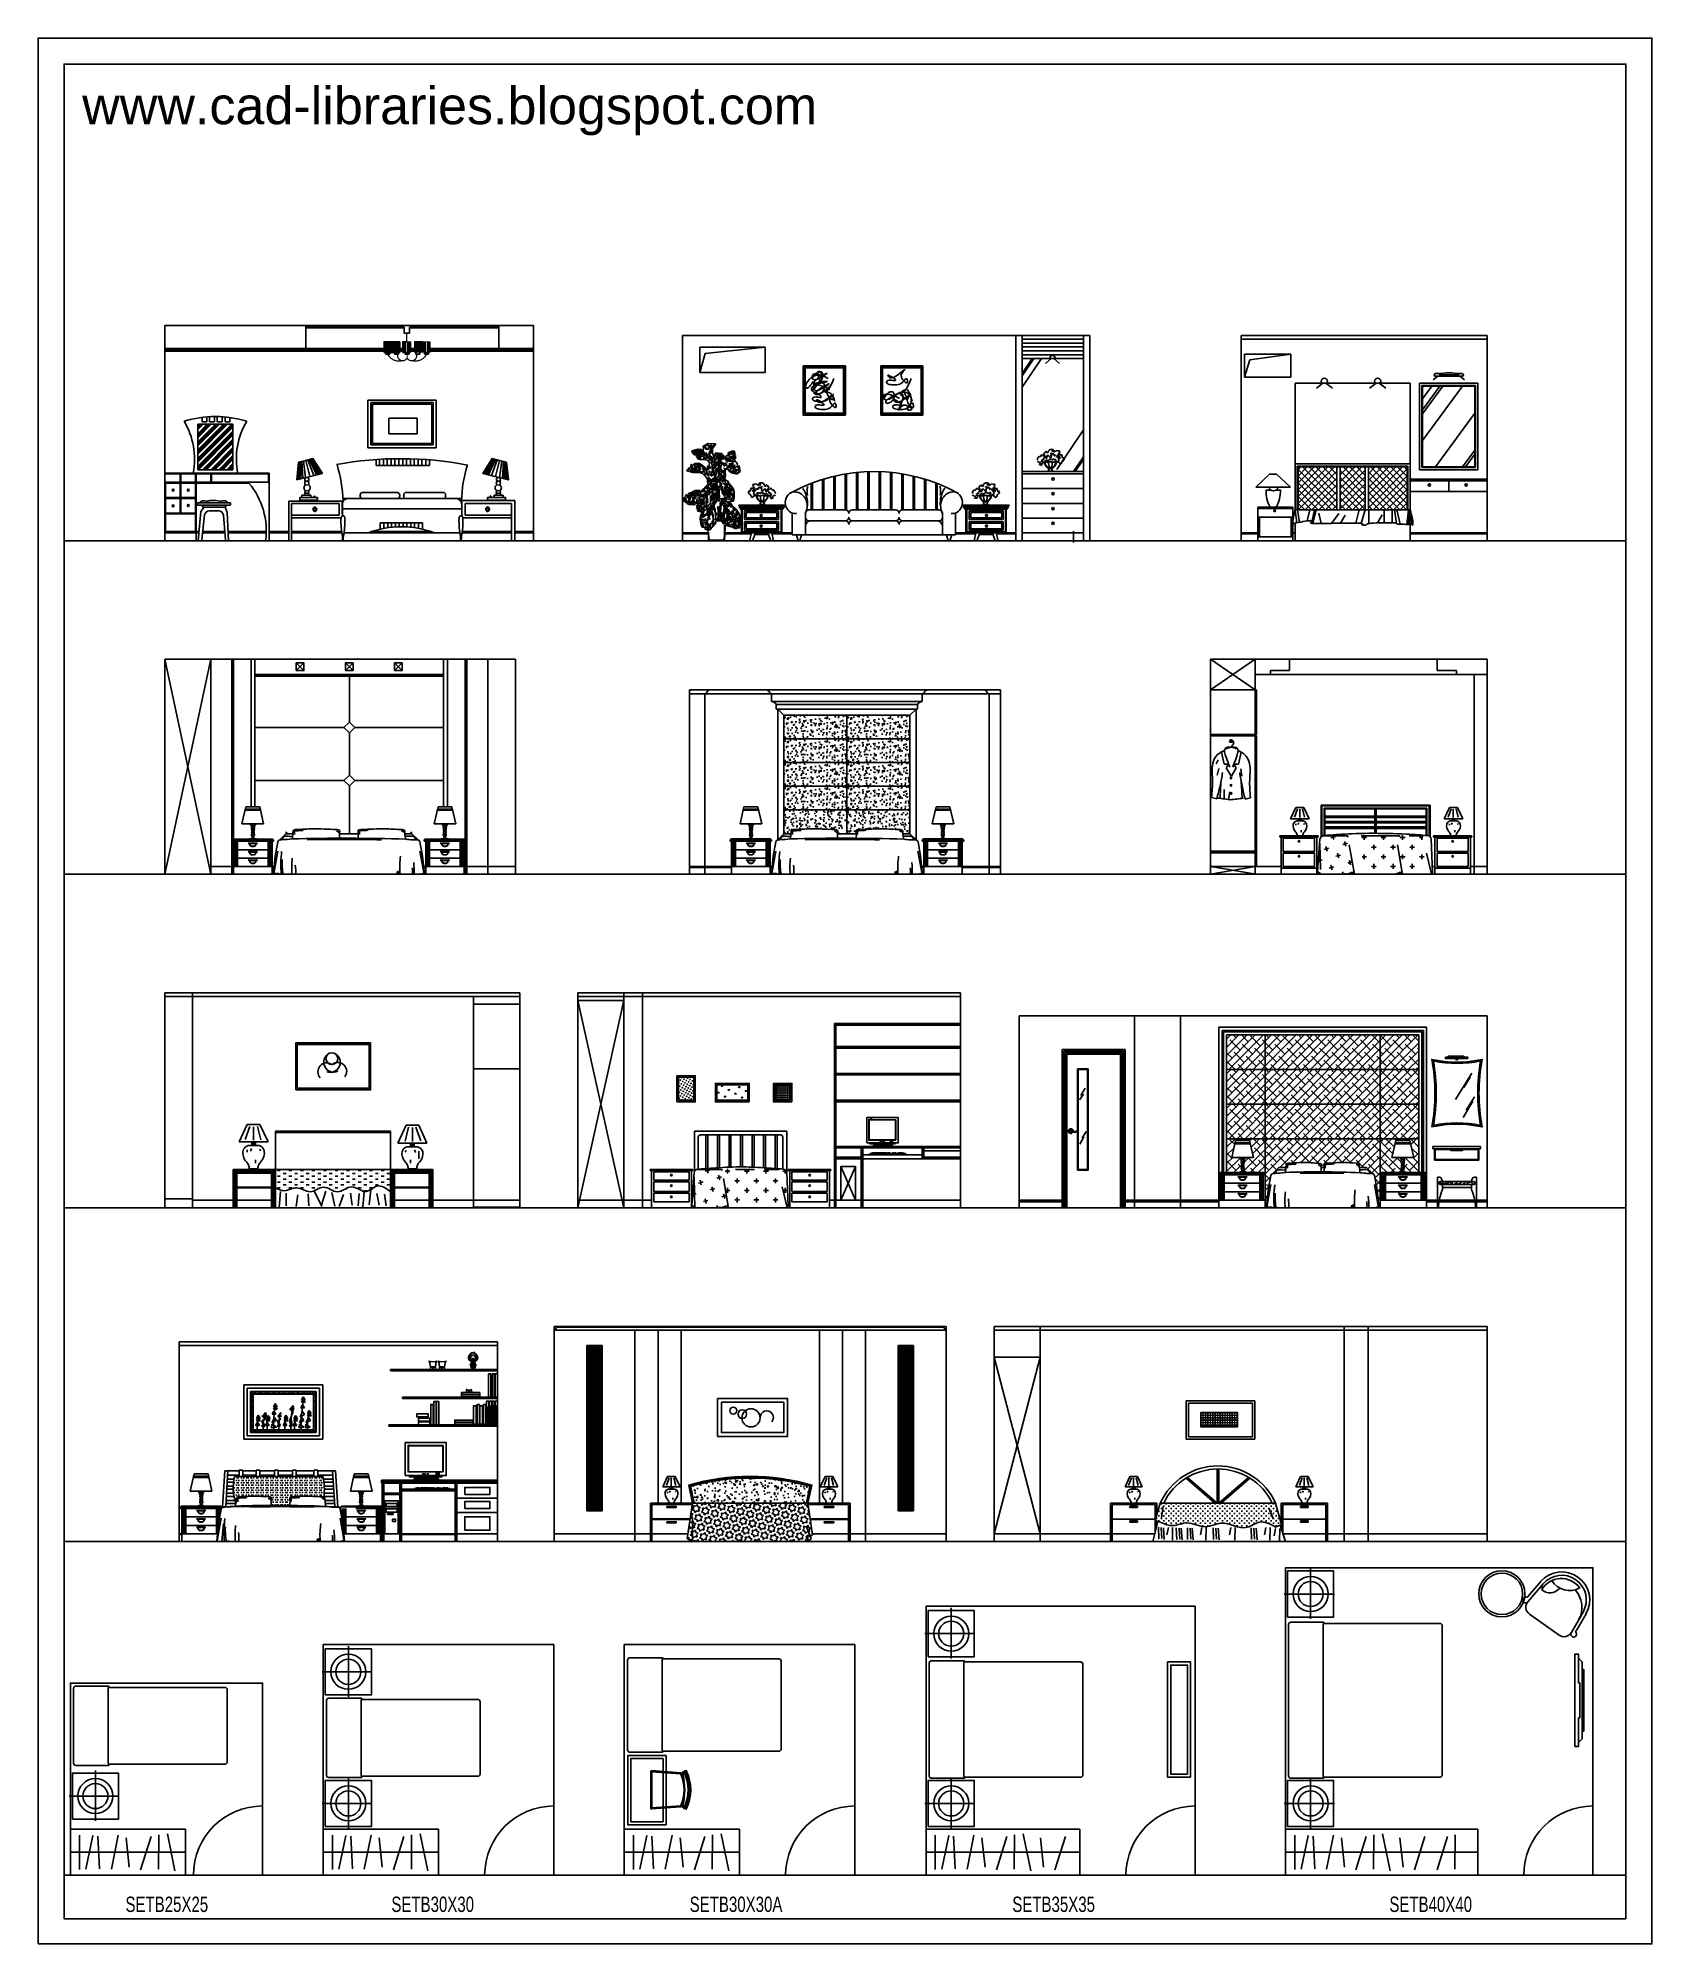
# Model space of a CAD drawing. Header units: inches. Extents: x 3 to 45, y 10.7 to 35.5.
# Drawn here: x 2.99 to 23.99, y 10.73 to 35.53 of the extents above; entities that cross this region are included whole.
import ezdxf
from ezdxf.enums import TextEntityAlignment as Align

# ---------------------------------------------------------------- set-up
doc = ezdxf.new("R2010")
doc.units = ezdxf.units.IN
doc.header["$MEASUREMENT"] = 0
for name, color, linetype in [('02', 2, 'Continuous'), ('1', 1, 'Continuous'), ('4', 4, 'Continuous'), ('8', 8, 'Continuous'), ('kadrbm', 4, 'Continuous')]:
    doc.layers.add(name, color=color, linetype=linetype)
doc.styles.add('bmmm', font='swissel.ttf')
doc.styles.get("Standard").update_dxf_attribs({"font": 'arial.ttf'})
pattern_1 = [(50, (-18.38968, 14.8949), (0.14345204, -0.01255043), [0.015, -0.165]), (355, (-18.38968, 14.8949), (-0.02775027, 0.1504384), [0.012, -0.132]), (100.4514, (-18.37772, 14.89385), (0.1157019, 0.1378879), [0.01274804, -0.1402284]), (46.1842, (-18.38968, 14.9349), (0.2134482, -0.0331038), [0.0225, -0.2475]), (96.6356, (-18.3719, 14.93214), (0.1869325, 0.1948236), [0.019122, -0.2103426]), (351.1842, (-18.38968, 14.9349), (0.1869324, 0.1948237), [0.018, -0.198]), (21, (-18.36968, 14.9249), (0.1193814, -0.08052378), [0.015, -0.165]), (326, (-18.36968, 14.9249), (0.04866307, 0.14503), [0.012, -0.132]), (71.4514, (-18.35973, 14.91819), (0.1680445, 0.0645061), [0.01274804, -0.1402284]), (37.5, (-18.38968, 14.894897), (0.00243197, 0.06657877), [0, -0.1304, 0, -0.134, 0, -0.1325]), (7.5, (-18.38968, 14.8949), (0.05261391, 0.07888234), [0, -0.0764, 0, -0.1274, 0, -0.0505]), (327.5, (-18.43428, 14.894897), (0.10676449, -0.004510974), [0, -0.05, 0, -0.156, 0, -0.207]), (317.5, (-18.45428, 14.8949), (0.11663723, 0.020021), [0, -0.065, 0, -0.1036, 0, -0.147])]
pattern_2 = [(45, (-10.16666, 24.72485), (-0.053033, 0.053033), []), (135, (-10.16666, 24.72485), (-0.15909903, 0.053033), [0.1875, -0.1125])]

msp = doc.modelspace()

# ---------------------------------------------------------------- texts
at = {"layer": '02', "width": 0.7}
for s, p in [('SETB25X25', (4.663, 11.15)), ('SETB30X30', (8.123, 11.15)), ('SETB30X30A', (12.07, 11.15)), ('SETB35X35', (16.203, 11.15)), ('SETB40X40', (21.11, 11.15))]:
    msp.add_text(s, height=0.2, dxfattribs=at).set_placement(p, align=Align.CENTER)
at = {"layer": '02', "insert": (7.784, 17.248), "char_height": 0.0117, "width": 0.64953, "attachment_point": 1}
msp.add_mtext('\\f方正黑体繁体|b0|i0|c134|p2;AceR', dxfattribs=at)
at = {"layer": '4', "insert": (13.785, 21.473), "char_height": 0.009, "width": 0.49964, "attachment_point": 1}
msp.add_mtext('\\f方正黑体繁体|b0|i0|c134|p2;AceR', dxfattribs=at)

# ---------------------------------------------------------------- blocks, each defined once
blk = doc.blocks.new('kadrbm')
at = {"layer": 'kadrbm', "color": 4}
blk.add_lwpolyline([(0, 0), (0, 24.797), (21, 24.797), (21, 0), (0, 0)], close=True, dxfattribs=at)
blk.add_lwpolyline([(20.663, 0.326), (20.663, 24.46), (0.337, 24.46), (0.337, 0.326), (20.663, 0.326)], dxfattribs=at)
at = {"layer": 'kadrbm', "color": 211, "true_color": 0xf674fb, "style": 'bmmm'}
blk.add_text('www.cad-libraries.blogspot.com', height=0.48513, dxfattribs=at).set_placement((0.573, 23.677))

# ---------------------------------------------------------------- hatches: boundary and pattern name
at = {"layer": '1'}
h = msp.add_hatch(dxfattribs=at)
h.set_pattern_fill('AR-CONC', color=256, scale=0.01, style=0)
h.set_pattern_definition([(50, (40.22123, 43.244086), (0.07172602, -0.00627521), [0.0075, -0.0825]), (355, (40.22123, 43.244086), (-0.01387513, 0.07521921), [0.006, -0.066]), (100.4514, (40.22721, 43.24356), (0.05785094, 0.06894395), [0.00637402, -0.07011421]), (46.1842, (40.22123, 43.26409), (0.1067241, -0.0165519), [0.01125, -0.12375]), (96.6356, (40.23012, 43.26271), (0.09346627, 0.0974118), [0.00956103, -0.1051713]), (351.1842, (40.22123, 43.26409), (0.0934662, 0.09741186), [0.009, -0.099]), (21, (40.23123, 43.259086), (0.0596907, -0.04026189), [0.0075, -0.0825]), (326, (40.23123, 43.259086), (0.02433153, 0.072515), [0.006, -0.066]), (71.4514, (40.236204, 43.25573), (0.08402226, 0.03225305), [0.00637402, -0.07011421]), (37.5, (40.22123, 43.244086), (0.001215986, 0.033289385), [0, -0.0652, 0, -0.067, 0, -0.06625]), (7.5, (40.22123, 43.244086), (0.026306954, 0.03944117), [0, -0.0382, 0, -0.0637, 0, -0.02525]), (327.5, (40.19893, 43.244086), (0.053382244, -0.002255487), [0, -0.025, 0, -0.078, 0, -0.1035]), (317.5, (40.18893, 43.244086), (0.05831862, 0.0100105), [0, -0.0325, 0, -0.0518, 0, -0.0735])])
h.paths.add_polyline_path([(21.677, 20.615, 0.548605), (21.677, 20.655), (21.227, 20.655, 0.530891), (21.227, 20.615)])
h = msp.add_hatch(dxfattribs=at)
h.set_pattern_fill('SQUARE', color=256, scale=0.005, style=0)
h.set_pattern_definition([(0, (27.504784, -18.177935), (0, 0.015875), [0.015875, -0.015875]), (90, (27.504784, -18.177935), (-0.015875, 1e-18), [0.015875, -0.015875])])
h.paths.add_polyline_path([(18.117, 17.648), (18.117, 17.463), (18.597, 17.463), (18.597, 17.648)])
h = msp.add_hatch(dxfattribs=at)
h.set_pattern_fill('CROSS', color=256, scale=0.005, style=0)
h.set_pattern_definition([(0, (27.217474, -18.177935), (0.03175, 0.03175), [0.015875, -0.047625]), (90, (27.22541, -18.185873), (-0.03175, 0.03175), [0.015875, -0.047625])])
edge = h.paths.add_edge_path()
edge.add_line((19.091, 16.47), (17.591, 16.47))
edge.add_line((17.591, 16.47), (17.525, 16.243))
edge.add_line((17.525, 16.243), (17.591, 16.22))
edge.add_spline(control_points=[(17.591, 16.22), (17.647, 16.198), (17.761, 16.151), (17.959, 16.255), (18.168, 16.114), (18.424, 16.273), (18.674, 16.084), (18.895, 16.267), (19.022, 16.197), (19.091, 16.159)], knot_values=[0, 0, 0, 0, 173.202851, 353.493464, 603.138638, 811.301341, 1153.20686, 1330.478258, 1547.185239, 1547.185239, 1547.185239, 1547.185239], degree=3, periodic=0)
edge.add_line((19.091, 16.159), (19.168, 16.191))
edge.add_line((19.168, 16.191), (19.091, 16.47))
at = {"layer": '4'}
h = msp.add_hatch(color=256, dxfattribs=at)
h.paths.add_polyline_path([(13.824, 21.469), (13.828, 21.475), (13.826, 21.479), (13.82, 21.469), (13.825, 21.46), (13.828, 21.463)])
h.paths.add_polyline_path([(13.828, 21.469), (13.831, 21.463), (13.834, 21.469), (13.831, 21.475)])
at = {"layer": '8'}
h = msp.add_hatch(dxfattribs=at)
h.set_pattern_fill('AR-CONC', color=256, scale=0.02, style=0)
h.set_pattern_definition(pattern_1)
h.paths.add_polyline_path([(12.693, 26.722), (12.693, 26.414), (13.513, 26.414), (13.513, 26.722)])
h = msp.add_hatch(dxfattribs=at)
h.set_pattern_fill('AR-CONC', color=256, scale=0.02, style=0)
h.set_pattern_definition([(50, (-17.56747, 14.8949), (0.14345204, -0.01255043), [0.015, -0.165]), (355, (-17.56747, 14.8949), (-0.02775027, 0.1504384), [0.012, -0.132]), (100.4514, (-17.55551, 14.89385), (0.1157019, 0.1378879), [0.01274804, -0.1402284]), (46.1842, (-17.56747, 14.9349), (0.2134482, -0.0331038), [0.0225, -0.2475]), (96.6356, (-17.54968, 14.93214), (0.1869325, 0.1948236), [0.019122, -0.2103426]), (351.1842, (-17.56747, 14.9349), (0.1869324, 0.1948237), [0.018, -0.198]), (21, (-17.54747, 14.9249), (0.1193814, -0.08052378), [0.015, -0.165]), (326, (-17.54747, 14.9249), (0.04866307, 0.14503), [0.012, -0.132]), (71.4514, (-17.53752, 14.91819), (0.1680445, 0.0645061), [0.01274804, -0.1402284]), (37.5, (-17.56747, 14.894897), (0.00243197, 0.06657877), [0, -0.1304, 0, -0.134, 0, -0.1325]), (7.5, (-17.56747, 14.8949), (0.05261391, 0.07888234), [0, -0.0764, 0, -0.1274, 0, -0.0505]), (327.5, (-17.61207, 14.894897), (0.10676449, -0.004510974), [0, -0.05, 0, -0.156, 0, -0.207]), (317.5, (-17.63207, 14.8949), (0.11663723, 0.020021), [0, -0.065, 0, -0.1036, 0, -0.147])])
h.paths.add_polyline_path([(13.515, 26.722), (13.515, 26.414), (14.335, 26.414), (14.335, 26.722)])
h = msp.add_hatch(dxfattribs=at)
h.set_pattern_fill('AR-CONC', color=256, scale=0.02, style=0)
h.set_pattern_definition([(50, (-18.38968, 14.58918), (0.14345204, -0.01255043), [0.015, -0.165]), (355, (-18.38968, 14.58918), (-0.02775027, 0.1504384), [0.012, -0.132]), (100.4514, (-18.37772, 14.58813), (0.1157019, 0.1378879), [0.01274804, -0.1402284]), (46.1842, (-18.38968, 14.62918), (0.2134482, -0.0331038), [0.0225, -0.2475]), (96.6356, (-18.3719, 14.62642), (0.1869325, 0.1948236), [0.019122, -0.2103426]), (351.1842, (-18.38968, 14.62918), (0.1869324, 0.1948237), [0.018, -0.198]), (21, (-18.36968, 14.61918), (0.1193814, -0.08052378), [0.015, -0.165]), (326, (-18.36968, 14.61918), (0.04866307, 0.14503), [0.012, -0.132]), (71.4514, (-18.35973, 14.61247), (0.1680445, 0.0645061), [0.01274804, -0.1402284]), (37.5, (-18.38968, 14.58918), (0.00243197, 0.06657877), [0, -0.1304, 0, -0.134, 0, -0.1325]), (7.5, (-18.38968, 14.58918), (0.05261391, 0.07888234), [0, -0.0764, 0, -0.1274, 0, -0.0505]), (327.5, (-18.43428, 14.58918), (0.10676449, -0.004510974), [0, -0.05, 0, -0.156, 0, -0.207]), (317.5, (-18.45428, 14.58918), (0.11663723, 0.020021), [0, -0.065, 0, -0.1036, 0, -0.147])])
h.paths.add_polyline_path([(12.693, 26.416), (12.693, 26.108), (13.513, 26.108), (13.513, 26.416)])
h = msp.add_hatch(dxfattribs=at)
h.set_pattern_fill('AR-CONC', color=256, scale=0.02, style=0)
h.set_pattern_definition([(50, (-17.56747, 14.58918), (0.14345204, -0.01255043), [0.015, -0.165]), (355, (-17.56747, 14.58918), (-0.02775027, 0.1504384), [0.012, -0.132]), (100.4514, (-17.55551, 14.58813), (0.1157019, 0.1378879), [0.01274804, -0.1402284]), (46.1842, (-17.56747, 14.62918), (0.2134482, -0.0331038), [0.0225, -0.2475]), (96.6356, (-17.54968, 14.62642), (0.1869325, 0.1948236), [0.019122, -0.2103426]), (351.1842, (-17.56747, 14.62918), (0.1869324, 0.1948237), [0.018, -0.198]), (21, (-17.54747, 14.61918), (0.1193814, -0.08052378), [0.015, -0.165]), (326, (-17.54747, 14.61918), (0.04866307, 0.14503), [0.012, -0.132]), (71.4514, (-17.53752, 14.61247), (0.1680445, 0.0645061), [0.01274804, -0.1402284]), (37.5, (-17.56747, 14.58918), (0.00243197, 0.06657877), [0, -0.1304, 0, -0.134, 0, -0.1325]), (7.5, (-17.56747, 14.58918), (0.05261391, 0.07888234), [0, -0.0764, 0, -0.1274, 0, -0.0505]), (327.5, (-17.61207, 14.58918), (0.10676449, -0.004510974), [0, -0.05, 0, -0.156, 0, -0.207]), (317.5, (-17.63207, 14.58918), (0.11663723, 0.020021), [0, -0.065, 0, -0.1036, 0, -0.147])])
h.paths.add_polyline_path([(13.515, 26.416), (13.515, 26.108), (14.335, 26.108), (14.335, 26.416)])
h = msp.add_hatch(dxfattribs=at)
h.set_pattern_fill('AR-CONC', color=256, scale=0.02, style=0)
h.set_pattern_definition([(50, (-18.38968, 14.28284), (0.14345204, -0.01255043), [0.015, -0.165]), (355, (-18.38968, 14.28284), (-0.02775027, 0.1504384), [0.012, -0.132]), (100.4514, (-18.37772, 14.2818), (0.1157019, 0.1378879), [0.01274804, -0.1402284]), (46.1842, (-18.38968, 14.32284), (0.2134482, -0.0331038), [0.0225, -0.2475]), (96.6356, (-18.3719, 14.32008), (0.1869325, 0.1948236), [0.019122, -0.2103426]), (351.1842, (-18.38968, 14.32284), (0.1869324, 0.1948237), [0.018, -0.198]), (21, (-18.36968, 14.31284), (0.1193814, -0.08052378), [0.015, -0.165]), (326, (-18.36968, 14.31284), (0.04866307, 0.14503), [0.012, -0.132]), (71.4514, (-18.35973, 14.30613), (0.1680445, 0.0645061), [0.01274804, -0.1402284]), (37.5, (-18.38968, 14.28284), (0.00243197, 0.06657877), [0, -0.1304, 0, -0.134, 0, -0.1325]), (7.5, (-18.38968, 14.28284), (0.05261391, 0.07888234), [0, -0.0764, 0, -0.1274, 0, -0.0505]), (327.5, (-18.43428, 14.28284), (0.10676449, -0.004510974), [0, -0.05, 0, -0.156, 0, -0.207]), (317.5, (-18.45428, 14.28284), (0.11663723, 0.020021), [0, -0.065, 0, -0.1036, 0, -0.147])])
h.paths.add_polyline_path([(12.693, 26.11), (12.693, 25.802), (13.513, 25.802), (13.513, 26.11)])
h = msp.add_hatch(dxfattribs=at)
h.set_pattern_fill('AR-CONC', color=256, scale=0.02, style=0)
h.set_pattern_definition([(50, (-17.56747, 14.28284), (0.14345204, -0.01255043), [0.015, -0.165]), (355, (-17.56747, 14.28284), (-0.02775027, 0.1504384), [0.012, -0.132]), (100.4514, (-17.55551, 14.2818), (0.1157019, 0.1378879), [0.01274804, -0.1402284]), (46.1842, (-17.56747, 14.32284), (0.2134482, -0.0331038), [0.0225, -0.2475]), (96.6356, (-17.54968, 14.32008), (0.1869325, 0.1948236), [0.019122, -0.2103426]), (351.1842, (-17.56747, 14.32284), (0.1869324, 0.1948237), [0.018, -0.198]), (21, (-17.54747, 14.31284), (0.1193814, -0.08052378), [0.015, -0.165]), (326, (-17.54747, 14.31284), (0.04866307, 0.14503), [0.012, -0.132]), (71.4514, (-17.53752, 14.30613), (0.1680445, 0.0645061), [0.01274804, -0.1402284]), (37.5, (-17.56747, 14.28284), (0.00243197, 0.06657877), [0, -0.1304, 0, -0.134, 0, -0.1325]), (7.5, (-17.56747, 14.28284), (0.05261391, 0.07888234), [0, -0.0764, 0, -0.1274, 0, -0.0505]), (327.5, (-17.61207, 14.28284), (0.10676449, -0.004510974), [0, -0.05, 0, -0.156, 0, -0.207]), (317.5, (-17.63207, 14.28284), (0.11663723, 0.020021), [0, -0.065, 0, -0.1036, 0, -0.147])])
h.paths.add_polyline_path([(13.515, 26.11), (13.515, 25.802), (14.335, 25.802), (14.335, 26.11)])
h = msp.add_hatch(dxfattribs=at)
h.set_pattern_fill('AR-CONC', color=256, scale=0.02, style=0)
h.set_pattern_definition([(50, (-18.38968, 13.97712), (0.14345204, -0.01255043), [0.015, -0.165]), (355, (-18.38968, 13.97712), (-0.02775027, 0.1504384), [0.012, -0.132]), (100.4514, (-18.37772, 13.97608), (0.1157019, 0.1378879), [0.01274804, -0.1402284]), (46.1842, (-18.38968, 14.01712), (0.2134482, -0.0331038), [0.0225, -0.2475]), (96.6356, (-18.3719, 14.01436), (0.1869325, 0.1948236), [0.019122, -0.2103426]), (351.1842, (-18.38968, 14.01712), (0.1869324, 0.1948237), [0.018, -0.198]), (21, (-18.36968, 14.00712), (0.1193814, -0.08052378), [0.015, -0.165]), (326, (-18.36968, 14.00712), (0.04866307, 0.14503), [0.012, -0.132]), (71.4514, (-18.35973, 14.00041), (0.1680445, 0.0645061), [0.01274804, -0.1402284]), (37.5, (-18.38968, 13.97712), (0.00243197, 0.06657877), [0, -0.1304, 0, -0.134, 0, -0.1325]), (7.5, (-18.38968, 13.97712), (0.05261391, 0.07888234), [0, -0.0764, 0, -0.1274, 0, -0.0505]), (327.5, (-18.43428, 13.97712), (0.10676449, -0.004510974), [0, -0.05, 0, -0.156, 0, -0.207]), (317.5, (-18.45428, 13.97712), (0.11663723, 0.020021), [0, -0.065, 0, -0.1036, 0, -0.147])])
h.paths.add_polyline_path([(12.693, 25.804), (12.693, 25.496), (13.513, 25.496), (13.513, 25.804)])
h = msp.add_hatch(dxfattribs=at)
h.set_pattern_fill('AR-CONC', color=256, scale=0.02, style=0)
h.set_pattern_definition([(50, (-17.56747, 13.97712), (0.14345204, -0.01255043), [0.015, -0.165]), (355, (-17.56747, 13.97712), (-0.02775027, 0.1504384), [0.012, -0.132]), (100.4514, (-17.55551, 13.97608), (0.1157019, 0.1378879), [0.01274804, -0.1402284]), (46.1842, (-17.56747, 14.01712), (0.2134482, -0.0331038), [0.0225, -0.2475]), (96.6356, (-17.54968, 14.01436), (0.1869325, 0.1948236), [0.019122, -0.2103426]), (351.1842, (-17.56747, 14.01712), (0.1869324, 0.1948237), [0.018, -0.198]), (21, (-17.54747, 14.00712), (0.1193814, -0.08052378), [0.015, -0.165]), (326, (-17.54747, 14.00712), (0.04866307, 0.14503), [0.012, -0.132]), (71.4514, (-17.53752, 14.00041), (0.1680445, 0.0645061), [0.01274804, -0.1402284]), (37.5, (-17.56747, 13.97712), (0.00243197, 0.06657877), [0, -0.1304, 0, -0.134, 0, -0.1325]), (7.5, (-17.56747, 13.97712), (0.05261391, 0.07888234), [0, -0.0764, 0, -0.1274, 0, -0.0505]), (327.5, (-17.61207, 13.97712), (0.10676449, -0.004510974), [0, -0.05, 0, -0.156, 0, -0.207]), (317.5, (-17.63207, 13.97712), (0.11663723, 0.020021), [0, -0.065, 0, -0.1036, 0, -0.147])])
h.paths.add_polyline_path([(13.515, 25.804), (13.515, 25.496), (14.335, 25.496), (14.335, 25.804)])
h = msp.add_hatch(dxfattribs=at)
h.set_pattern_fill('AR-CONC', color=256, scale=0.02, style=0)
h.set_pattern_definition(pattern_1)
edge = h.paths.add_edge_path()
edge.add_spline(control_points=[(13.636, 25.179), (13.636, 25.183), (13.634, 25.199), (13.626, 25.232), (13.783, 25.239), (13.949, 25.247), (14.131, 25.238), (14.241, 25.231), (14.24, 25.2), (14.241, 25.181), (14.241, 25.179)], knot_values=[81.97034, 81.97034, 81.97034, 81.97034, 94.11669, 128.11669, 161.709844, 474.339417, 702.059091, 725.596296, 768.888905, 775.118622, 775.118622, 775.118622, 775.118622], degree=3, periodic=0)
edge.add_line((14.241, 25.179), (14.333, 25.179))
edge.add_line((14.333, 25.179), (14.333, 25.49))
edge.add_line((14.333, 25.49), (13.513, 25.49))
edge.add_line((13.513, 25.49), (13.513, 25.179))
edge.add_line((13.513, 25.179), (13.636, 25.179))
edge = h.paths.add_edge_path()
edge.add_line((12.693, 25.49), (12.693, 25.179))
edge.add_line((12.693, 25.179), (12.785, 25.179))
edge.add_spline(control_points=[(12.785, 25.179), (12.785, 25.181), (12.786, 25.2), (12.785, 25.231), (12.895, 25.238), (13.077, 25.247), (13.243, 25.239), (13.4, 25.232), (13.392, 25.199), (13.39, 25.183), (13.39, 25.179)], knot_values=[81.97034, 81.97034, 81.97034, 81.97034, 88.200057, 131.492666, 155.02987, 382.749545, 695.379118, 728.972272, 762.972272, 775.118622, 775.118622, 775.118622, 775.118622], degree=3, periodic=0)
edge.add_line((13.39, 25.179), (13.513, 25.179))
edge.add_line((13.513, 25.179), (13.513, 25.49))
edge.add_line((13.513, 25.49), (12.693, 25.49))
h = msp.add_hatch(dxfattribs=at)
h.set_pattern_fill('ANSI31', color=256, scale=0.1, angle=45, style=0)
h.set_pattern_definition([(90, (39.137009, 14.894897), (0.0125, 3e-18), [])])
h.paths.add_polyline_path([(5.582, 24.752), (5.532, 24.752), (5.532, 25.082), (5.582, 25.082)])
h.paths.add_polyline_path([(6.032, 24.752), (5.982, 24.752), (5.982, 25.082), (6.032, 25.082)])
h = msp.add_hatch(dxfattribs=at)
h.set_pattern_fill('ANSI31', color=256, scale=0.1, angle=45, style=0)
h.set_pattern_definition([(90, (-25.073253, 14.894897), (-0.0125, 3e-18), [])])
h.paths.add_polyline_path([(8.482, 24.752), (8.532, 24.752), (8.532, 25.082), (8.482, 25.082)])
h.paths.add_polyline_path([(8.032, 24.752), (8.082, 24.752), (8.082, 25.082), (8.032, 25.082)])
h = msp.add_hatch(dxfattribs=at)
h.set_pattern_fill('ANSI31', color=256, scale=0.1, angle=45, style=0)
h.set_pattern_definition([(90, (45.618156, 14.894897), (0.0125, 3e-18), [])])
h.paths.add_polyline_path([(12.063, 24.752), (12.013, 24.752), (12.013, 25.082), (12.063, 25.082)])
h.paths.add_polyline_path([(12.513, 24.752), (12.463, 24.752), (12.463, 25.082), (12.513, 25.082)])
h = msp.add_hatch(dxfattribs=at)
h.set_pattern_fill('ANSI31', color=256, scale=0.1, angle=45, style=0)
h.set_pattern_definition([(90, (-18.592106, 14.894897), (-0.0125, 3e-18), [])])
h.paths.add_polyline_path([(14.963, 24.752), (15.013, 24.752), (15.013, 25.082), (14.963, 25.082)])
h.paths.add_polyline_path([(14.513, 24.752), (14.563, 24.752), (14.563, 25.082), (14.513, 25.082)])
h = msp.add_hatch(dxfattribs=at)
h.set_pattern_fill('CROSS', color=256, scale=0.5, angle=15, style=0)
h.set_pattern_definition([(15, (-22.4279, 37.87998), (0.08838835, 0.1530931), [0.0625, -0.1875]), (105, (-22.38963, 37.85788), (-0.1530931, 0.08838835), [0.0625, -0.1875])])
h.paths.add_polyline_path([(19.676, 24.652), (20.116, 24.652), (20.03, 25.152), (19.7, 25.152, 0.285729), (19.669, 25.109), (19.638, 24.682), (19.675, 24.665)])
h = msp.add_hatch(dxfattribs=at)
h.set_pattern_fill('CROSS', color=256, scale=0.5, style=0)
h.set_pattern_definition([(0, (-22.2866, 37.87998), (0.125, 0.125), [0.0625, -0.1875]), (90, (-22.25535, 37.84873), (-0.125, 0.125), [0.0625, -0.1875])])
edge = h.paths.add_edge_path()
edge.add_spline(control_points=[(20.97, 25.156), (20.887, 25.163), (20.698, 25.177), (20.388, 25.191), (20.102, 25.174), (19.921, 25.161), (19.856, 25.155)], knot_values=[42.853262, 42.853262, 42.853262, 42.853262, 292.222355, 610.885904, 963.457289, 1157.227276, 1157.227276, 1157.227276, 1157.227276], degree=3, periodic=0)
edge.add_arc((19.86, 25.105), 0.05, 94.6223, 112.0644)
edge.add_line((19.841, 25.152), (20.171, 25.152))
edge.add_line((20.171, 25.152), (20.258, 24.652))
edge.add_line((20.258, 24.652), (21.013, 24.652))
edge.add_line((21.013, 24.652), (21.034, 24.677))
edge.add_line((21.034, 24.677), (21.015, 25.108))
edge.add_arc((20.965, 25.106), 0.05, 2.4432, 85.1228)
h = msp.add_hatch(dxfattribs=at)
h.set_pattern_fill('ANSI38', color=256, scale=0.6, style=0)
h.set_pattern_definition([(45, (-10.16666, 25.17485), (-0.053033, 0.053033), []), (135, (-10.16666, 25.17485), (-0.15909903, 0.053033), [0.1875, -0.1125])])
h.paths.add_polyline_path([(18.954, 22.561), (18.954, 22.111), (20.454, 22.111), (20.454, 22.561)])
h.paths.add_polyline_path([(20.454, 22.561), (20.454, 22.111), (20.954, 22.111), (20.954, 22.561)])
h.paths.add_polyline_path([(18.454, 22.561), (18.454, 22.111), (18.954, 22.111), (18.954, 22.561)])
h = msp.add_hatch(dxfattribs=at)
h.set_pattern_fill('ANSI38', color=256, scale=0.6, style=0)
h.set_pattern_definition(pattern_2)
h.paths.add_polyline_path([(18.954, 22.111), (18.954, 21.661), (20.454, 21.661), (20.454, 22.111)])
h.paths.add_polyline_path([(20.454, 22.111), (20.454, 21.661), (20.954, 21.661), (20.954, 22.111)])
h.paths.add_polyline_path([(18.454, 22.111), (18.454, 21.661), (18.954, 21.661), (18.954, 22.111)])
h = msp.add_hatch(dxfattribs=at)
h.set_pattern_fill('CROSS', color=256, scale=0.1, angle=15, style=0)
h.set_pattern_definition([(15, (-30.688076, 33.53917), (0.01767767, 0.030618622), [0.0125, -0.0375]), (105, (-30.68042, 33.53475), (-0.030618622, 0.01767767), [0.0125, -0.0375])])
h.paths.add_polyline_path([(11.32, 21.711), (11.52, 21.711), (11.52, 22.011), (11.32, 22.011)])
h = msp.add_hatch(dxfattribs=at)
h.set_pattern_fill('GRASS', color=256, scale=0.1, angle=15, style=0)
h.set_pattern_definition([(105, (-30.688076, 33.53917), (-0.08660254, 0.05), [0.01875, -0.12267136]), (60, (-30.68808, 33.53917), (-0.08660254, 0.05), [0.01875, -0.08125]), (150, (-30.68808, 33.53917), (-0.05, -0.08660254), [0.01875, -0.08125])])
h.paths.add_polyline_path([(11.822, 21.911), (11.822, 21.711), (12.222, 21.711), (12.222, 21.911)])
h = msp.add_hatch(dxfattribs=at)
h.set_pattern_fill('SQUARE', color=256, scale=0.1, style=0)
h.set_pattern_definition([(0, (-30.613216, 33.539169), (0, 0.0125), [0.0125, -0.0125]), (90, (-30.613216, 33.539169), (-0.0125, 8e-19), [0.0125, -0.0125])])
h.paths.add_polyline_path([(12.778, 21.711), (12.778, 21.911), (12.578, 21.911), (12.578, 21.711)])
h = msp.add_hatch(dxfattribs=at)
h.set_pattern_fill('ANSI38', color=256, scale=0.6, style=0)
h.set_pattern_definition([(45, (-10.16666, 24.27485), (-0.053033, 0.053033), []), (135, (-10.16666, 24.27485), (-0.15909903, 0.053033), [0.1875, -0.1125])])
h.paths.add_polyline_path([(18.954, 21.661), (18.954, 21.211), (20.454, 21.211), (20.454, 21.661)])
h.paths.add_polyline_path([(20.454, 21.661), (20.454, 21.211), (20.954, 21.211), (20.954, 21.661)])
h.paths.add_polyline_path([(18.454, 21.661), (18.454, 21.211), (18.954, 21.211), (18.954, 21.661)])
h = msp.add_hatch(dxfattribs=at)
h.set_pattern_fill('NET3', color=256, scale=0.15, style=0)
h.set_pattern_definition([(0, (-53.972796, 32.459515), (0, 0.01875), []), (60, (-53.972796, 32.459515), (-0.0162379763, 0.009375), []), (120, (-53.972796, 32.459515), (-0.0162379763, -0.009375), [])])
h.paths.add_polyline_path([(6.075, 21.311), (6.075, 21.291), (7.575, 21.291), (7.575, 21.311)])
h = msp.add_hatch(dxfattribs=at)
h.set_pattern_fill('ANSI38', color=256, scale=0.6, style=0)
h.set_pattern_definition(pattern_2)
edge = h.paths.add_edge_path()
edge.add_spline(control_points=[(19.226, 20.838), (19.226, 20.84), (19.227, 20.859), (19.227, 20.89), (19.336, 20.897), (19.471, 20.907), (19.538, 20.898), (19.695, 20.891), (19.686, 20.858), (19.685, 20.842), (19.685, 20.838)], knot_values=[81.97034, 81.97034, 81.97034, 81.97034, 88.200057, 131.492666, 155.02987, 382.749545, 695.379118, 728.972272, 762.972272, 775.118622, 775.118622, 775.118622, 775.118622], degree=3, periodic=0)
edge.add_line((19.685, 20.838), (19.723, 20.838))
edge.add_spline(control_points=[(19.723, 20.838), (19.723, 20.842), (19.722, 20.858), (19.713, 20.891), (19.87, 20.898), (19.99, 20.907), (20.071, 20.897), (20.181, 20.89), (20.18, 20.859), (20.181, 20.84), (20.181, 20.838)], knot_values=[81.97034, 81.97034, 81.97034, 81.97034, 94.11669, 128.11669, 161.709844, 474.339417, 702.059091, 725.596296, 768.888905, 775.118622, 775.118622, 775.118622, 775.118622], degree=3, periodic=0)
edge.add_line((20.181, 20.838), (20.273, 20.838))
edge.add_line((20.273, 20.838), (20.353, 20.758))
edge.add_arc((20.349, 20.728), 0.03, 10.209, 80.9663, ccw=False)
edge.add_line((20.378, 20.734), (20.412, 20.547))
edge.add_line((20.412, 20.547), (20.436, 20.311))
edge.add_line((20.436, 20.311), (20.454, 20.311))
edge.add_line((20.454, 20.311), (20.454, 21.211))
edge.add_line((20.454, 21.211), (18.954, 21.211))
edge.add_line((18.954, 21.211), (18.954, 20.311))
edge.add_line((18.954, 20.311), (18.972, 20.311))
edge.add_line((18.972, 20.311), (18.996, 20.547))
edge.add_line((18.996, 20.547), (19.03, 20.734))
edge.add_arc((19.059, 20.728), 0.03, 99.0337, 169.791, ccw=False)
edge.add_line((19.054, 20.758), (19.134, 20.838))
edge.add_line((19.134, 20.838), (19.226, 20.838))
h = msp.add_hatch(dxfattribs=at)
h.set_pattern_fill('CROSS', color=256, scale=0.5, style=0)
h.set_pattern_definition([(0, (-30.57154, 33.53917), (0.125, 0.125), [0.0625, -0.1875]), (90, (-30.54029, 33.50792), (-0.125, 0.125), [0.0625, -0.1875])])
edge = h.paths.add_edge_path()
edge.add_spline(control_points=[(12.685, 20.815), (12.602, 20.822), (12.413, 20.836), (12.104, 20.85), (11.817, 20.833), (11.636, 20.82), (11.571, 20.814)], knot_values=[42.853262, 42.853262, 42.853262, 42.853262, 292.222355, 610.885904, 963.457289, 1157.227276, 1157.227276, 1157.227276, 1157.227276], degree=3, periodic=0)
edge.add_arc((11.575, 20.765), 0.05, 94.6223, 112.0644)
edge.add_line((11.557, 20.811), (11.886, 20.811))
edge.add_line((11.886, 20.811), (11.973, 20.311))
edge.add_line((11.973, 20.311), (12.729, 20.311))
edge.add_line((12.729, 20.311), (12.749, 20.336))
edge.add_line((12.749, 20.336), (12.73, 20.767))
edge.add_arc((12.68, 20.765), 0.05, 2.4432, 85.1228)
h = msp.add_hatch(dxfattribs=at)
h.set_pattern_fill('NET3', color=256, scale=0.15, style=0)
h.set_pattern_definition([(0, (45.425538, -14.886425), (0, 0.01875), []), (60, (45.425538, -14.886425), (-0.016237976, 0.009375), []), (120, (45.425538, -14.886425), (-0.016237976, -0.009375), [])])
h.paths.add_polyline_path([(6.025, 20.761), (6.025, 20.311), (6.075, 20.311), (6.075, 20.811), (5.525, 20.811), (5.525, 20.311), (5.575, 20.311), (5.575, 20.761)])
h.paths.add_polyline_path([(8.075, 20.761), (8.075, 20.311), (8.125, 20.311), (8.125, 20.811), (7.575, 20.811), (7.575, 20.311), (7.625, 20.311), (7.625, 20.761)])
h = msp.add_hatch(dxfattribs=at)
h.set_pattern_fill('CROSS', color=256, scale=0.5, angle=15, style=0)
h.set_pattern_definition([(15, (-30.57154, 33.53917), (0.08838835, 0.1530931), [0.0625, -0.1875]), (105, (-30.53327, 33.51707), (-0.1530931, 0.08838835), [0.0625, -0.1875])])
h.paths.add_polyline_path([(11.532, 20.311), (11.973, 20.311), (11.886, 20.811), (11.557, 20.811, 0.285729), (11.525, 20.768), (11.494, 20.341), (11.532, 20.324)])
h = msp.add_hatch(dxfattribs=at)
h.set_pattern_fill('MUDST', color=256, scale=0.005, style=0)
h.set_pattern_definition([(0, (-50.500968, 21.401455), (0.0635, 0.03175), [0.03175, -0.03175, 0, -0.03175, 0, -0.03175])])
edge = h.paths.add_edge_path()
edge.add_arc((6.191, 16.677), 0.664, 167.7327, 198.5419)
edge.add_spline(control_points=[(5.562, 16.466), (5.564, 16.478), (5.567, 16.506), (5.566, 16.549), (5.676, 16.556), (5.858, 16.566), (5.874, 16.557), (6.031, 16.55), (6.021, 16.511), (6.021, 16.478), (6.022, 16.454), (6.024, 16.439)], knot_values=[52.07507, 52.07507, 52.07507, 52.07507, 88.200057, 131.492666, 155.02987, 382.749545, 695.379118, 728.972272, 762.972272, 790.490448, 833.899399, 833.899399, 833.899399, 833.899399], degree=3, periodic=0)
edge.add_arc((6.08, -0.796), 17.236, 89.3903, 90.1847, ccw=False)
edge.add_spline(control_points=[(6.263, 16.438), (6.265, 16.453), (6.267, 16.477), (6.267, 16.511), (6.257, 16.55), (6.414, 16.557), (6.43, 16.566), (6.61, 16.556), (6.702, 16.55), (6.707, 16.548)], knot_values=[136.381687, 136.381687, 136.381687, 136.381687, 180.497545, 208.015721, 242.015721, 275.608875, 588.238448, 815.958122, 834.606306, 834.606306, 834.606306, 834.606306], degree=3, periodic=0)
edge.add_arc((5.794, 16.654), 0.919, 353.4006, 370.2797)
edge.add_line((6.699, 16.818), (5.543, 16.818))
h = msp.add_hatch(dxfattribs=at)
h.set_pattern_fill('AR-CONC', color=256, scale=0.001, style=0)
h.set_pattern_definition([(50, (10.31909, -41.58809), (0.18218467, -0.0159391), [0.01905, -0.20955]), (355, (10.3191, -41.5881), (-0.0352428, 0.19105664), [0.01524, -0.16764]), (100.451, (10.33427, -41.58942), (0.1469425, 0.1751167), [0.01619, -0.17809]), (46.1842, (10.3191, -41.5373), (0.271079, -0.0420423), [0.028575, -0.314325]), (96.6356, (10.34168, -41.5408), (0.2374042, 0.2474256), [0.024285, -0.267135]), (351.184, (10.3191, -41.5373), (0.2374046, 0.2474251), [0.02286, -0.25146]), (21, (10.34449, -41.54999), (0.15161488, -0.1022655), [0.01905, -0.20955]), (326, (10.3445, -41.55), (0.061802, 0.18418797), [0.01524, -0.16764]), (71.4514, (10.35713, -41.55851), (0.2134165, 0.08192286), [0.01619, -0.17809]), (37.5, (10.31909, -41.58809), (0.0030886, 0.08455504), [0, -0.165608, 0, -0.17018, 0, -0.168275]), (7.5, (10.31909, -41.58809), (0.06681966, 0.10018057), [0, -0.097028, 0, -0.161798, 0, -0.064135]), (327.5, (10.26245, -41.58809), (0.135590595, -0.005728744), [0, -0.0635, 0, -0.19812, 0, -0.26289]), (317.5, (10.23705, -41.58809), (0.14812918, 0.0254265), [0, -0.08255, 0, -0.131572, 0, -0.18669])])
h.paths.add_polyline_path([(13.005, 16.47), (13.055, 16.705, 0.007166), (12.975, 16.727), (12.975, 16.716, 0.002698), (12.945, 16.723), (12.945, 16.712, 0.12964), (11.478, 16.689), (11.492, 16.627), (11.471, 16.627), (11.505, 16.47)])
h = msp.add_hatch(dxfattribs=at)
h.set_pattern_fill('STARS', color=256, scale=0.01, angle=45, style=0)
h.set_pattern_definition([(45, (7.938667, -7.62497), (-0.03888564, 0.03888564), [0.03175, -0.03175]), (105, (7.938667, -7.62497), (-0.05311877, -0.01423313), [0.03175, -0.03175]), (165, (7.93045, -7.5943), (-0.01423313, -0.05311877), [0.03175, -0.03175])])
h.paths.add_polyline_path([(11.505, 16.47), (11.435, 16.009), (11.498, 15.97), (13.003, 15.97), (13.046, 16.007), (13.035, 16.035), (13.064, 16.058), (13.005, 16.47)])

# ---------------------------------------------------------------- linework, layer by layer
at = {"layer": '02'}
for p, q in [((4.635, 31.793), (9.435, 31.793)), ((4.635, 28.993), (4.635, 31.793)), ((9.435, 31.793), (9.435, 28.993)), ((11.373, 31.663), (16.673, 31.663)), ((11.373, 28.993), (11.373, 31.663)), ((16.673, 28.993), (16.673, 31.663)), ((18.644, 28.993), (18.644, 31.663)), ((21.844, 31.663), (18.644, 31.663)), ((21.844, 28.993), (21.844, 31.663)), ((5.067, 30.067), (5.507, 30.508)), ((5.067, 30.173), (5.401, 30.508)), ((5.067, 30.279), (5.295, 30.508)), ((5.067, 30.385), (5.189, 30.508)), ((5.067, 30.492), (5.083, 30.508)), ((5.067, 30.156), (5.419, 30.508)), ((5.067, 30.262), (5.312, 30.508)), ((5.067, 30.368), (5.206, 30.508)), ((5.067, 30.474), (5.1, 30.508)), ((5.067, 30.138), (5.436, 30.508)), ((5.067, 30.244), (5.33, 30.508)), ((5.067, 30.35), (5.224, 30.508)), ((5.067, 30.456), (5.118, 30.508)), ((5.067, 30.12), (5.454, 30.508)), ((5.067, 30.226), (5.348, 30.508)), ((5.067, 30.332), (5.242, 30.508)), ((5.067, 30.438), (5.136, 30.508)), ((5.067, 30.05), (5.524, 30.507)), ((5.067, 30.032), (5.524, 30.49)), ((5.067, 30.014), (5.524, 30.472)), ((5.067, 29.961), (5.524, 30.419)), ((5.067, 29.944), (5.524, 30.401)), ((5.067, 29.926), (5.524, 30.383)), ((5.075, 29.916), (5.524, 30.366)), ((5.128, 29.916), (5.524, 30.313)), ((5.145, 29.916), (5.524, 30.295)), ((5.163, 29.916), (5.524, 30.277)), ((5.181, 29.916), (5.524, 30.26)), ((5.234, 29.916), (5.524, 30.207)), ((5.252, 29.916), (5.524, 30.189)), ((5.269, 29.916), (5.524, 30.171)), ((5.287, 29.916), (5.524, 30.154)), ((5.34, 29.916), (5.524, 30.101)), ((5.358, 29.916), (5.524, 30.083)), ((5.375, 29.916), (5.524, 30.065)), ((5.393, 29.916), (5.524, 30.048)), ((5.446, 29.916), (5.524, 29.995)), ((5.464, 29.916), (5.524, 29.977)), ((5.481, 29.916), (5.524, 29.959)), ((5.499, 29.916), (5.524, 29.942)), ((9.435, 28.993), (4.635, 28.993)), ((11.373, 28.993), (16.673, 28.993)), ((21.844, 28.993), (18.644, 28.993)), ((5.235, 24.652), (4.635, 27.452)), ((4.635, 24.652), (5.235, 27.452)), ((5.235, 27.452), (5.235, 24.652)), ((5.51, 27.452), (5.51, 24.652)), ((5.53, 27.452), (5.53, 24.652)), ((5.76, 27.452), (5.76, 25.531)), ((5.81, 27.452), (5.81, 25.531)), ((6.348, 27.302), (6.448, 27.402)), ((6.348, 27.402), (6.448, 27.302)), ((6.986, 27.402), (7.086, 27.302)), ((6.986, 27.302), (7.086, 27.402)), ((7.624, 27.302), (7.724, 27.402)), ((7.624, 27.402), (7.724, 27.302)), ((8.265, 27.452), (8.265, 25.531)), ((8.315, 27.452), (8.315, 25.531)), ((8.545, 27.452), (8.545, 24.652)), ((8.565, 27.452), (8.565, 24.652)), ((8.84, 27.452), (8.84, 24.652)), ((18.244, 27.452), (21.844, 27.452)), ((18.244, 27.452), (18.244, 24.652)), ((18.244, 27.452), (18.824, 27.052)), ((18.824, 27.452), (18.244, 27.052)), ((21.844, 27.452), (21.844, 24.652)), ((5.81, 27.252), (8.265, 27.252)), ((5.81, 27.232), (8.265, 27.232)), ((7.038, 26.633), (7.038, 27.252)), ((15.513, 27.052), (11.463, 27.052)), ((11.463, 27.052), (11.463, 24.652)), ((15.513, 24.652), (15.513, 27.052)), ((5.81, 26.562), (6.967, 26.562)), ((7.109, 26.562), (8.265, 26.562)), ((7.038, 25.943), (7.038, 26.491)), ((18.343, 26.14), (18.319, 26.091)), ((18.387, 26.243), (18.422, 26.083)), ((18.422, 26.083), (18.48, 26.087)), ((18.48, 26.087), (18.45, 26.037)), ((18.45, 26.037), (18.512, 25.93)), ((18.58, 26.037), (18.518, 25.93)), ((18.607, 26.083), (18.55, 26.087)), ((18.55, 26.087), (18.58, 26.037)), ((18.643, 26.243), (18.607, 26.083)), ((5.81, 25.872), (6.967, 25.872)), ((7.038, 25.801), (7.038, 25.179)), ((7.109, 25.872), (8.265, 25.872)), ((18.354, 26.028), (18.333, 25.943)), ((18.639, 26.024), (18.653, 25.929)), ((18.424, 25.756), (18.421, 25.64)), ((18.494, 25.726), (18.478, 25.626)), ((21.091, 25.542), (19.693, 25.542)), ((19.693, 25.14), (19.693, 25.542)), ((21.091, 25.142), (21.091, 25.542)), ((5.692, 25.531), (5.641, 25.309)), ((5.922, 25.309), (5.641, 25.309)), ((5.681, 25.487), (5.882, 25.487)), ((5.685, 25.501), (5.879, 25.501)), ((5.692, 25.531), (5.872, 25.531)), ((5.872, 25.531), (5.922, 25.309)), ((8.192, 25.531), (8.141, 25.309)), ((8.141, 25.309), (8.423, 25.309)), ((8.382, 25.487), (8.182, 25.487)), ((8.379, 25.501), (8.185, 25.501)), ((8.372, 25.531), (8.192, 25.531)), ((8.372, 25.531), (8.423, 25.309)), ((12.173, 25.531), (12.122, 25.309)), ((12.404, 25.309), (12.122, 25.309)), ((12.163, 25.487), (12.363, 25.487)), ((12.166, 25.501), (12.36, 25.501)), ((12.173, 25.531), (12.353, 25.531)), ((12.353, 25.531), (12.404, 25.309)), ((14.673, 25.531), (14.622, 25.309)), ((14.622, 25.309), (14.904, 25.309)), ((14.864, 25.487), (14.663, 25.487)), ((14.86, 25.501), (14.666, 25.501)), ((14.853, 25.531), (14.673, 25.531)), ((14.853, 25.531), (14.904, 25.309)), ((19.378, 25.504), (19.338, 25.397)), ((19.355, 25.309), (19.355, 25.291)), ((19.391, 25.321), (19.383, 25.298)), ((19.423, 25.37), (19.392, 25.37)), ((19.423, 25.365), (19.392, 25.365)), ((19.423, 25.357), (19.392, 25.357)), ((19.423, 25.352), (19.392, 25.352)), ((19.406, 25.501), (19.406, 25.39)), ((19.441, 25.504), (19.469, 25.394)), ((19.46, 25.314), (19.467, 25.302)), ((21.061, 25.512), (19.723, 25.512)), ((19.723, 25.157), (19.723, 25.512)), ((19.733, 25.41), (20.382, 25.41)), ((19.733, 25.39), (20.382, 25.39)), ((19.733, 25.34), (20.382, 25.34)), ((19.733, 25.32), (20.382, 25.32)), ((20.382, 25.502), (20.382, 25.185)), ((20.402, 25.502), (20.402, 25.185)), ((20.402, 25.41), (21.051, 25.41)), ((20.402, 25.39), (21.051, 25.39)), ((20.402, 25.34), (21.051, 25.34)), ((20.402, 25.32), (21.051, 25.32)), ((21.061, 25.157), (21.061, 25.512)), ((21.376, 25.504), (21.336, 25.397)), ((21.353, 25.309), (21.353, 25.291)), ((21.389, 25.321), (21.381, 25.298)), ((21.421, 25.37), (21.39, 25.37)), ((21.421, 25.365), (21.39, 25.365)), ((21.421, 25.357), (21.39, 25.357)), ((21.421, 25.352), (21.39, 25.352)), ((21.404, 25.501), (21.404, 25.39)), ((21.439, 25.504), (21.467, 25.394)), ((21.458, 25.314), (21.465, 25.302)), ((6.037, 25.109), (5.527, 25.109)), ((5.827, 25.057), (5.736, 25.057)), ((5.827, 25.052), (5.736, 25.052)), ((5.768, 25.281), (5.77, 25.281)), ((5.781, 25.281), (5.798, 25.281)), ((8.027, 25.109), (8.537, 25.109)), ((8.237, 25.057), (8.328, 25.057)), ((8.237, 25.052), (8.328, 25.052)), ((8.283, 25.281), (8.266, 25.281)), ((8.296, 25.281), (8.294, 25.281)), ((12.518, 25.109), (12.008, 25.109)), ((12.308, 25.057), (12.217, 25.057)), ((12.308, 25.052), (12.217, 25.052)), ((12.249, 25.281), (12.251, 25.281)), ((12.262, 25.281), (12.279, 25.281)), ((14.508, 25.109), (15.018, 25.109)), ((14.718, 25.057), (14.809, 25.057)), ((14.718, 25.052), (14.809, 25.052)), ((14.764, 25.281), (14.747, 25.281)), ((14.777, 25.281), (14.775, 25.281)), ((19.425, 25.227), (19.424, 25.199)), ((19.669, 25.054), (19.675, 24.716)), ((19.7, 25.152), (20.03, 25.152)), ((19.733, 25.27), (20.382, 25.27)), ((19.733, 25.25), (20.382, 25.25)), ((20.03, 25.152), (20.032, 25.137)), ((20.207, 25.152), (20.698, 25.152)), ((20.402, 25.27), (21.051, 25.27)), ((20.402, 25.25), (21.051, 25.25)), ((20.698, 25.152), (20.707, 25.138)), ((20.828, 25.152), (21.015, 25.152)), ((21.423, 25.227), (21.422, 25.199)), ((5.827, 24.947), (5.736, 24.947)), ((5.827, 24.942), (5.736, 24.942)), ((5.827, 24.837), (5.736, 24.837)), ((5.827, 24.832), (5.736, 24.832)), ((6.108, 24.955), (6.056, 24.662)), ((7.956, 24.955), (8.01, 24.652)), ((8.237, 24.947), (8.328, 24.947)), ((8.237, 24.942), (8.328, 24.942)), ((8.237, 24.837), (8.328, 24.837)), ((8.237, 24.832), (8.328, 24.832)), ((12.308, 24.947), (12.217, 24.947)), ((12.308, 24.942), (12.217, 24.942)), ((12.308, 24.837), (12.217, 24.837)), ((12.308, 24.832), (12.217, 24.832)), ((12.589, 24.955), (12.537, 24.662)), ((14.437, 24.955), (14.491, 24.652)), ((14.718, 24.947), (14.809, 24.947)), ((14.718, 24.942), (14.809, 24.942)), ((14.718, 24.837), (14.809, 24.837)), ((14.718, 24.832), (14.809, 24.832)), ((20.05, 25.035), (20.112, 24.675)), ((20.677, 25.035), (20.739, 24.675)), ((21.057, 24.925), (21.115, 24.674)), ((5.235, 24.752), (6.06, 24.752)), ((6.059, 24.742), (6.032, 24.742)), ((6.05, 24.652), (6.072, 24.654)), ((6.081, 24.656), (6.119, 24.66)), ((7.994, 24.742), (8.032, 24.742)), ((11.463, 24.742), (12.013, 24.742)), ((11.463, 24.652), (15.513, 24.652)), ((12.513, 24.742), (12.54, 24.742)), ((12.531, 24.652), (12.553, 24.654)), ((12.562, 24.656), (12.6, 24.66)), ((14.475, 24.742), (14.513, 24.742)), ((15.013, 24.742), (15.513, 24.742)), ((18.244, 24.752), (18.839, 24.652)), ((18.824, 24.752), (18.244, 24.652)), ((18.244, 24.652), (21.844, 24.652)), ((4.635, 23.111), (9.255, 23.111)), ((4.635, 20.311), (4.635, 23.111)), ((9.255, 20.311), (9.255, 23.111)), ((10.012, 23.111), (14.992, 23.111)), ((10.012, 23.111), (10.012, 20.311)), ((14.992, 23.111), (14.992, 20.311)), ((16.334, 20.311), (16.334, 22.351)), ((16.334, 22.351), (17.114, 22.351)), ((16.354, 20.311), (16.354, 22.331)), ((16.354, 22.331), (17.094, 22.331)), ((17.094, 20.311), (17.094, 22.331)), ((17.114, 20.311), (17.114, 22.351)), ((16.615, 21.867), (16.558, 21.773)), ((21.643, 22.066), (21.432, 21.721)), ((21.623, 22.012), (21.541, 21.877)), ((16.59, 21.793), (16.541, 21.716)), ((21.659, 21.701), (21.532, 21.488)), ((21.679, 21.755), (21.573, 21.582)), ((5.745, 21.37), (5.683, 21.203)), ((5.79, 21.366), (5.79, 21.191)), ((5.843, 21.37), (5.888, 21.199)), ((7.807, 21.361), (7.763, 21.181)), ((7.861, 21.357), (7.861, 21.174)), ((7.905, 21.361), (7.967, 21.186)), ((5.765, 21.084), (5.753, 21.048)), ((5.816, 21.161), (5.768, 21.161)), ((5.816, 21.153), (5.768, 21.153)), ((5.816, 21.14), (5.768, 21.14)), ((5.816, 21.132), (5.768, 21.132)), ((6.075, 21.291), (7.575, 21.291)), ((7.835, 21.144), (7.883, 21.144)), ((7.835, 21.136), (7.883, 21.136)), ((7.835, 21.123), (7.883, 21.122)), ((7.835, 21.115), (7.883, 21.114)), ((11.679, 20.824), (11.679, 21.261)), ((11.704, 20.825), (11.704, 21.261)), ((11.829, 20.835), (11.829, 21.261)), ((11.854, 20.836), (11.854, 21.261)), ((11.979, 20.842), (11.979, 21.261)), ((12.004, 20.843), (12.004, 21.261)), ((12.129, 20.844), (12.129, 21.261)), ((12.154, 20.844), (12.154, 21.261)), ((12.279, 20.84), (12.279, 21.261)), ((12.304, 20.839), (12.304, 21.261)), ((12.429, 20.834), (12.429, 21.261)), ((12.454, 20.832), (12.454, 21.261)), ((12.579, 20.823), (12.579, 21.261)), ((12.604, 20.821), (12.604, 21.261)), ((14.502, 21.081), (14.502, 20.951)), ((16.598, 21.238), (16.544, 21.141)), ((16.627, 21.306), (16.573, 21.218)), ((18.454, 21.102), (18.564, 21.211)), ((18.454, 21.208), (18.457, 21.211)), ((18.471, 21.119), (18.454, 21.135)), ((18.454, 20.996), (18.548, 21.089)), ((18.559, 21.137), (18.498, 21.198)), ((18.571, 21.19), (18.52, 20.968)), ((18.561, 21.146), (18.761, 21.146)), ((18.564, 21.16), (18.758, 21.16)), ((18.571, 21.19), (18.751, 21.19)), ((18.649, 21.19), (18.67, 21.211)), ((18.718, 21.19), (18.697, 21.211)), ((18.751, 21.19), (18.803, 20.968)), ((18.752, 21.187), (18.776, 21.211)), ((18.772, 21.101), (18.882, 21.211)), ((18.792, 21.015), (18.954, 21.178)), ((18.895, 21.119), (18.803, 21.211)), ((18.948, 20.96), (18.816, 21.092)), ((18.954, 21.166), (18.922, 21.198)), ((20.454, 21.166), (20.487, 21.198)), ((20.617, 21.015), (20.454, 21.178)), ((20.46, 20.96), (20.593, 21.092)), ((20.514, 21.119), (20.606, 21.211)), ((20.637, 21.101), (20.527, 21.211)), ((20.658, 21.19), (20.606, 20.968)), ((20.657, 21.187), (20.633, 21.211)), ((20.848, 21.146), (20.648, 21.146)), ((20.845, 21.16), (20.651, 21.16)), ((20.838, 21.19), (20.658, 21.19)), ((20.691, 21.19), (20.712, 21.211)), ((20.76, 21.19), (20.739, 21.211)), ((20.838, 21.19), (20.889, 20.968)), ((20.954, 21.102), (20.845, 21.211)), ((20.85, 21.137), (20.911, 21.198)), ((20.954, 20.996), (20.861, 21.089)), ((20.938, 21.119), (20.954, 21.135)), ((20.954, 21.208), (20.951, 21.211)), ((5.71, 21.065), (5.71, 21.038)), ((5.819, 20.937), (5.818, 20.894)), ((5.874, 21.074), (5.884, 21.054)), ((7.777, 21.056), (7.766, 21.036)), ((7.832, 20.937), (7.833, 20.894)), ((7.885, 21.067), (7.898, 21.031)), ((7.941, 21.048), (7.941, 20.951)), ((13.625, 20.848), (13.432, 20.411)), ((13.432, 20.848), (13.625, 20.411)), ((14.512, 21.053), (14.992, 21.053)), ((18.524, 20.96), (18.454, 21.029)), ((18.454, 20.89), (18.533, 20.968)), ((18.454, 20.784), (18.633, 20.962)), ((18.577, 20.8), (18.454, 20.923)), ((18.803, 20.968), (18.52, 20.968)), ((18.548, 20.771), (18.656, 20.88)), ((18.647, 20.837), (18.604, 20.88)), ((18.632, 20.958), (18.622, 20.968)), ((18.649, 20.941), (18.647, 20.943)), ((18.647, 20.94), (18.649, 20.94)), ((18.66, 20.94), (18.677, 20.94)), ((18.669, 20.786), (18.954, 21.072)), ((18.683, 20.906), (18.675, 20.915)), ((18.68, 20.903), (18.745, 20.968)), ((18.842, 20.853), (18.728, 20.968)), ((18.76, 20.771), (18.954, 20.966)), ((18.866, 20.771), (18.954, 20.859)), ((18.954, 20.847), (18.869, 20.933)), ((20.74, 20.786), (20.454, 21.072)), ((20.649, 20.771), (20.454, 20.966)), ((20.454, 20.847), (20.54, 20.933)), ((20.543, 20.771), (20.454, 20.859)), ((20.567, 20.853), (20.681, 20.968)), ((20.606, 20.968), (20.889, 20.968)), ((20.729, 20.903), (20.664, 20.968)), ((20.726, 20.906), (20.734, 20.915)), ((20.749, 20.94), (20.732, 20.94)), ((20.861, 20.771), (20.753, 20.88)), ((20.76, 20.941), (20.762, 20.943)), ((20.762, 20.94), (20.76, 20.94)), ((20.762, 20.837), (20.805, 20.88)), ((20.954, 20.784), (20.776, 20.962)), ((20.777, 20.958), (20.787, 20.968)), ((20.832, 20.8), (20.954, 20.923)), ((20.954, 20.89), (20.876, 20.968)), ((20.885, 20.96), (20.954, 21.029)), ((6.025, 20.761), (5.575, 20.761)), ((5.575, 20.311), (5.575, 20.761)), ((6.025, 20.761), (6.025, 20.311)), ((6.102, 20.797), (6.14, 20.797)), ((6.102, 20.76), (6.102, 20.76)), ((6.102, 20.722), (6.14, 20.722)), ((6.102, 20.685), (6.102, 20.685)), ((6.102, 20.647), (6.14, 20.647)), ((6.102, 20.61), (6.102, 20.61)), ((6.14, 20.76), (6.14, 20.76)), ((6.14, 20.685), (6.14, 20.685)), ((6.14, 20.61), (6.14, 20.61)), ((6.177, 20.797), (6.177, 20.797)), ((6.177, 20.76), (6.215, 20.76)), ((6.177, 20.722), (6.177, 20.722)), ((6.177, 20.685), (6.215, 20.685)), ((6.177, 20.647), (6.177, 20.647)), ((6.177, 20.61), (6.215, 20.61)), ((6.215, 20.797), (6.215, 20.797)), ((6.215, 20.722), (6.215, 20.722)), ((6.215, 20.647), (6.215, 20.647)), ((6.252, 20.797), (6.29, 20.797)), ((6.252, 20.76), (6.252, 20.76)), ((6.252, 20.722), (6.29, 20.722)), ((6.252, 20.685), (6.252, 20.685)), ((6.252, 20.647), (6.29, 20.647)), ((6.252, 20.61), (6.252, 20.61)), ((6.29, 20.76), (6.29, 20.76)), ((6.29, 20.685), (6.29, 20.685)), ((6.29, 20.61), (6.29, 20.61)), ((6.327, 20.797), (6.327, 20.797)), ((6.327, 20.76), (6.365, 20.76)), ((6.327, 20.722), (6.327, 20.722)), ((6.327, 20.685), (6.365, 20.685)), ((6.327, 20.647), (6.327, 20.647)), ((6.327, 20.61), (6.365, 20.61)), ((6.365, 20.797), (6.365, 20.797)), ((6.365, 20.722), (6.365, 20.722)), ((6.365, 20.647), (6.365, 20.647)), ((6.402, 20.797), (6.44, 20.797)), ((6.402, 20.76), (6.402, 20.76)), ((6.402, 20.722), (6.44, 20.722)), ((6.402, 20.685), (6.402, 20.685)), ((6.402, 20.647), (6.44, 20.647)), ((6.402, 20.61), (6.402, 20.61)), ((6.44, 20.76), (6.44, 20.76)), ((6.44, 20.685), (6.44, 20.685)), ((6.44, 20.61), (6.44, 20.61)), ((6.477, 20.797), (6.477, 20.797)), ((6.477, 20.76), (6.515, 20.76)), ((6.477, 20.722), (6.477, 20.722)), ((6.477, 20.685), (6.515, 20.685)), ((6.477, 20.647), (6.477, 20.647)), ((6.477, 20.61), (6.515, 20.61)), ((6.515, 20.797), (6.515, 20.797)), ((6.515, 20.722), (6.515, 20.722)), ((6.515, 20.647), (6.515, 20.647)), ((6.552, 20.797), (6.59, 20.797)), ((6.552, 20.76), (6.552, 20.76)), ((6.552, 20.722), (6.59, 20.722)), ((6.552, 20.685), (6.552, 20.685)), ((6.552, 20.647), (6.59, 20.647)), ((6.552, 20.61), (6.552, 20.61)), ((6.59, 20.76), (6.59, 20.76)), ((6.59, 20.685), (6.59, 20.685)), ((6.59, 20.61), (6.59, 20.61)), ((6.627, 20.797), (6.627, 20.797)), ((6.627, 20.76), (6.665, 20.76)), ((6.627, 20.722), (6.627, 20.722)), ((6.627, 20.685), (6.665, 20.685)), ((6.627, 20.647), (6.627, 20.647)), ((6.627, 20.61), (6.665, 20.61)), ((6.665, 20.797), (6.665, 20.797)), ((6.665, 20.722), (6.665, 20.722)), ((6.665, 20.647), (6.665, 20.647)), ((6.702, 20.797), (6.74, 20.797)), ((6.702, 20.76), (6.702, 20.76)), ((6.702, 20.722), (6.74, 20.722)), ((6.702, 20.685), (6.702, 20.685)), ((6.702, 20.647), (6.74, 20.647)), ((6.702, 20.61), (6.702, 20.61)), ((6.74, 20.76), (6.74, 20.76)), ((6.74, 20.685), (6.74, 20.685)), ((6.74, 20.61), (6.74, 20.61)), ((6.777, 20.797), (6.777, 20.797)), ((6.777, 20.76), (6.815, 20.76)), ((6.777, 20.722), (6.777, 20.722)), ((6.777, 20.685), (6.815, 20.685)), ((6.777, 20.647), (6.777, 20.647)), ((6.777, 20.61), (6.815, 20.61)), ((6.815, 20.797), (6.815, 20.797)), ((6.815, 20.722), (6.815, 20.722)), ((6.815, 20.647), (6.815, 20.647)), ((6.852, 20.797), (6.89, 20.797)), ((6.852, 20.76), (6.852, 20.76)), ((6.852, 20.722), (6.89, 20.722)), ((6.852, 20.685), (6.852, 20.685)), ((6.852, 20.647), (6.89, 20.647)), ((6.852, 20.61), (6.852, 20.61)), ((6.89, 20.76), (6.89, 20.76)), ((6.89, 20.685), (6.89, 20.685)), ((6.89, 20.61), (6.89, 20.61)), ((6.927, 20.797), (6.927, 20.797)), ((6.927, 20.76), (6.965, 20.76)), ((6.927, 20.722), (6.927, 20.722)), ((6.927, 20.685), (6.965, 20.685)), ((6.927, 20.647), (6.927, 20.647)), ((6.927, 20.61), (6.965, 20.61)), ((6.965, 20.797), (6.965, 20.797)), ((6.965, 20.722), (6.965, 20.722)), ((6.965, 20.647), (6.965, 20.647)), ((7.002, 20.797), (7.04, 20.797)), ((7.002, 20.76), (7.002, 20.76)), ((7.002, 20.722), (7.04, 20.722)), ((7.002, 20.685), (7.002, 20.685)), ((7.002, 20.647), (7.04, 20.647)), ((7.002, 20.61), (7.002, 20.61)), ((7.04, 20.76), (7.04, 20.76)), ((7.04, 20.685), (7.04, 20.685)), ((7.04, 20.61), (7.04, 20.61)), ((7.077, 20.797), (7.077, 20.797)), ((7.077, 20.76), (7.115, 20.76)), ((7.077, 20.722), (7.077, 20.722)), ((7.077, 20.685), (7.115, 20.685)), ((7.077, 20.647), (7.077, 20.647)), ((7.077, 20.61), (7.115, 20.61)), ((7.115, 20.797), (7.115, 20.797)), ((7.115, 20.722), (7.115, 20.722)), ((7.115, 20.647), (7.115, 20.647)), ((7.152, 20.797), (7.19, 20.797)), ((7.152, 20.76), (7.152, 20.76)), ((7.152, 20.722), (7.19, 20.722)), ((7.152, 20.685), (7.152, 20.685)), ((7.152, 20.647), (7.19, 20.647)), ((7.152, 20.61), (7.152, 20.61)), ((7.19, 20.76), (7.19, 20.76)), ((7.19, 20.685), (7.19, 20.685)), ((7.19, 20.61), (7.19, 20.61)), ((7.227, 20.797), (7.227, 20.797)), ((7.227, 20.76), (7.265, 20.76)), ((7.227, 20.722), (7.227, 20.722)), ((7.227, 20.685), (7.265, 20.685)), ((7.227, 20.647), (7.227, 20.647)), ((7.227, 20.61), (7.265, 20.61)), ((7.265, 20.797), (7.265, 20.797)), ((7.265, 20.722), (7.265, 20.722)), ((7.265, 20.647), (7.265, 20.647)), ((7.302, 20.797), (7.34, 20.797)), ((7.302, 20.76), (7.302, 20.76)), ((7.302, 20.722), (7.34, 20.722)), ((7.302, 20.685), (7.302, 20.685)), ((7.302, 20.647), (7.34, 20.647)), ((7.302, 20.61), (7.302, 20.61)), ((7.34, 20.76), (7.34, 20.76)), ((7.34, 20.685), (7.34, 20.685)), ((7.34, 20.61), (7.34, 20.61)), ((7.377, 20.797), (7.377, 20.797)), ((7.377, 20.76), (7.415, 20.76)), ((7.377, 20.722), (7.377, 20.722)), ((7.377, 20.685), (7.415, 20.685)), ((7.377, 20.647), (7.377, 20.647)), ((7.377, 20.61), (7.415, 20.61)), ((7.415, 20.797), (7.415, 20.797)), ((7.415, 20.722), (7.415, 20.722)), ((7.415, 20.647), (7.415, 20.647)), ((7.452, 20.797), (7.49, 20.797)), ((7.452, 20.76), (7.452, 20.76)), ((7.452, 20.722), (7.49, 20.722)), ((7.452, 20.685), (7.452, 20.685)), ((7.452, 20.647), (7.49, 20.647)), ((7.452, 20.61), (7.452, 20.61)), ((7.49, 20.76), (7.49, 20.76)), ((7.49, 20.685), (7.49, 20.685)), ((7.49, 20.61), (7.49, 20.61)), ((7.527, 20.797), (7.527, 20.797)), ((7.527, 20.76), (7.565, 20.76)), ((7.527, 20.722), (7.527, 20.722)), ((7.527, 20.685), (7.565, 20.685)), ((7.527, 20.647), (7.527, 20.647)), ((7.527, 20.61), (7.565, 20.61)), ((7.565, 20.797), (7.565, 20.797)), ((7.565, 20.722), (7.565, 20.722)), ((7.565, 20.647), (7.565, 20.647)), ((7.625, 20.761), (8.075, 20.761)), ((7.625, 20.761), (7.625, 20.311)), ((8.075, 20.311), (8.075, 20.761)), ((10.999, 20.67), (10.999, 20.781)), ((10.999, 20.781), (11.459, 20.781)), ((10.999, 20.67), (11.459, 20.67)), ((10.999, 20.65), (11.459, 20.65)), ((10.999, 20.523), (10.999, 20.65)), ((11.459, 20.781), (11.459, 20.67)), ((11.459, 20.65), (11.459, 20.523)), ((11.526, 20.713), (11.532, 20.305)), ((11.557, 20.811), (11.886, 20.811)), ((11.886, 20.811), (11.889, 20.797)), ((11.906, 20.694), (11.969, 20.334)), ((12.063, 20.811), (12.312, 20.811)), ((12.442, 20.811), (12.629, 20.811)), ((12.671, 20.585), (12.729, 20.333)), ((12.798, 20.781), (12.798, 20.67)), ((13.258, 20.781), (12.798, 20.781)), ((13.258, 20.67), (12.798, 20.67)), ((13.258, 20.65), (12.798, 20.65)), ((12.798, 20.65), (12.798, 20.523)), ((13.258, 20.67), (13.258, 20.781)), ((13.258, 20.523), (13.258, 20.65)), ((18.939, 20.768), (18.369, 20.768)), ((18.38, 20.411), (18.38, 20.741)), ((18.392, 20.411), (18.392, 20.741)), ((18.405, 20.411), (18.405, 20.741)), ((18.417, 20.411), (18.417, 20.741)), ((18.706, 20.716), (18.615, 20.716)), ((18.706, 20.711), (18.615, 20.711)), ((18.706, 20.606), (18.615, 20.606)), ((18.706, 20.601), (18.615, 20.601)), ((18.713, 20.771), (18.675, 20.808)), ((18.819, 20.771), (18.763, 20.827)), ((18.894, 20.411), (18.894, 20.741)), ((18.906, 20.411), (18.906, 20.741)), ((18.919, 20.411), (18.919, 20.741)), ((18.931, 20.411), (18.931, 20.741)), ((19.031, 20.614), (18.979, 20.321)), ((20.377, 20.614), (20.431, 20.311)), ((20.469, 20.768), (21.039, 20.768)), ((20.478, 20.411), (20.478, 20.741)), ((20.49, 20.411), (20.49, 20.741)), ((20.503, 20.411), (20.503, 20.741)), ((20.515, 20.411), (20.515, 20.741)), ((20.59, 20.771), (20.646, 20.827)), ((20.696, 20.771), (20.734, 20.808)), ((20.703, 20.716), (20.794, 20.716)), ((20.703, 20.711), (20.794, 20.711)), ((20.703, 20.606), (20.794, 20.606)), ((20.703, 20.601), (20.794, 20.601)), ((20.992, 20.411), (20.992, 20.741)), ((21.004, 20.411), (21.004, 20.741)), ((21.017, 20.411), (21.017, 20.741)), ((21.029, 20.411), (21.029, 20.741)), ((6.025, 20.581), (5.575, 20.581)), ((6.025, 20.571), (5.575, 20.571)), ((6.102, 20.572), (6.14, 20.572)), ((6.141, 20.524), (6.123, 20.319)), ((6.177, 20.572), (6.177, 20.572)), ((6.214, 20.504), (6.216, 20.339)), ((6.215, 20.572), (6.215, 20.572)), ((6.252, 20.572), (6.29, 20.572)), ((6.327, 20.572), (6.327, 20.572)), ((6.368, 20.483), (6.348, 20.329)), ((6.365, 20.572), (6.365, 20.572)), ((6.402, 20.572), (6.44, 20.572)), ((6.477, 20.572), (6.477, 20.572)), ((6.504, 20.494), (6.513, 20.337)), ((6.515, 20.572), (6.515, 20.572)), ((6.552, 20.572), (6.59, 20.572)), ((6.584, 20.526), (6.679, 20.329)), ((6.627, 20.572), (6.627, 20.572)), ((6.665, 20.572), (6.665, 20.572)), ((6.732, 20.528), (6.671, 20.337)), ((6.777, 20.572), (6.777, 20.572)), ((6.811, 20.512), (6.85, 20.333)), ((6.815, 20.572), (6.815, 20.572)), ((6.852, 20.572), (6.89, 20.572)), ((6.961, 20.487), (6.906, 20.331)), ((6.927, 20.572), (6.927, 20.572)), ((6.965, 20.572), (6.965, 20.572)), ((7.002, 20.572), (7.017, 20.572)), ((7.053, 20.504), (7.075, 20.345)), ((7.152, 20.572), (7.19, 20.572)), ((7.168, 20.5), (7.154, 20.337)), ((7.229, 20.519), (7.212, 20.327)), ((7.227, 20.572), (7.227, 20.572)), ((7.227, 20.535), (7.265, 20.535)), ((7.265, 20.572), (7.265, 20.572)), ((7.318, 20.546), (7.294, 20.35)), ((7.302, 20.572), (7.34, 20.572)), ((7.394, 20.5), (7.424, 20.345)), ((7.495, 20.492), (7.519, 20.337)), ((7.527, 20.572), (7.527, 20.572)), ((7.557, 20.535), (7.565, 20.535)), ((7.565, 20.572), (7.565, 20.572)), ((7.625, 20.581), (8.075, 20.581)), ((7.625, 20.571), (8.075, 20.571)), ((10.999, 20.523), (11.459, 20.523)), ((10.999, 20.503), (11.459, 20.503)), ((10.999, 20.391), (10.999, 20.503)), ((10.999, 20.391), (11.459, 20.391)), ((11.459, 20.503), (11.459, 20.391)), ((13.258, 20.523), (12.798, 20.523)), ((13.258, 20.503), (12.798, 20.503)), ((12.798, 20.503), (12.798, 20.391)), ((13.258, 20.391), (12.798, 20.391)), ((13.258, 20.391), (13.258, 20.503)), ((15.754, 20.391), (16.314, 20.391)), ((17.134, 20.391), (18.354, 20.391)), ((18.706, 20.496), (18.615, 20.496)), ((18.706, 20.491), (18.615, 20.491)), ((20.703, 20.496), (20.794, 20.496)), ((20.703, 20.491), (20.794, 20.491)), ((21.054, 20.391), (21.198, 20.391)), ((21.221, 20.391), (21.683, 20.391)), ((21.705, 20.391), (21.844, 20.391)), ((4.635, 20.311), (9.255, 20.311)), ((10.012, 20.311), (14.992, 20.311)), ((18.972, 20.311), (18.994, 20.314)), ((19.004, 20.315), (19.042, 20.319)), ((9.705, 18.77), (14.805, 18.77)), ((9.705, 18.77), (9.705, 15.97)), ((9.705, 18.72), (14.805, 18.72)), ((9.713, 18.72), (9.713, 18.727)), ((9.755, 18.761), (9.755, 18.77)), ((9.755, 18.761), (14.759, 18.761)), ((14.755, 18.761), (14.755, 18.77)), ((14.797, 18.72), (14.797, 18.727)), ((14.805, 18.77), (14.805, 15.97)), ((15.429, 18.77), (21.844, 18.77)), ((15.429, 18.77), (15.429, 15.97)), ((19.984, 18.77), (19.984, 15.97)), ((20.294, 18.77), (20.294, 15.97)), ((21.844, 18.77), (21.844, 15.97)), ((8.071, 18.312), (8.074, 18.316)), ((8.071, 18.312), (8.087, 18.305)), ((8.074, 18.316), (8.092, 18.311)), ((8.087, 18.305), (8.09, 18.257)), ((8.09, 18.257), (8.1, 18.247)), ((8.092, 18.311), (8.12, 18.308)), ((8.094, 18.241), (8.092, 18.214)), ((8.092, 18.214), (8.094, 18.214)), ((8.1, 18.247), (8.094, 18.241)), ((8.094, 18.214), (8.099, 18.24)), ((8.099, 18.24), (8.107, 18.244)), ((8.107, 18.244), (8.123, 18.243)), ((8.12, 18.308), (8.163, 18.311)), ((8.123, 18.243), (8.123, 18.214)), ((8.145, 18.244), (8.129, 18.243)), ((8.129, 18.214), (8.129, 18.243)), ((8.154, 18.24), (8.145, 18.244)), ((8.162, 18.257), (8.152, 18.247)), ((8.152, 18.247), (8.158, 18.241)), ((8.158, 18.215), (8.154, 18.24)), ((8.158, 18.241), (8.161, 18.214)), ((8.161, 18.214), (8.158, 18.215)), ((8.165, 18.305), (8.162, 18.257)), ((8.163, 18.311), (8.178, 18.317)), ((8.181, 18.312), (8.165, 18.305)), ((8.178, 18.317), (8.181, 18.312)), ((8.19, 18.312), (8.193, 18.316)), ((8.19, 18.312), (8.206, 18.305)), ((8.193, 18.316), (8.211, 18.311)), ((8.206, 18.305), (8.209, 18.257)), ((8.209, 18.257), (8.219, 18.247)), ((8.213, 18.241), (8.21, 18.214)), ((8.21, 18.214), (8.213, 18.214)), ((8.211, 18.311), (8.239, 18.308)), ((8.219, 18.247), (8.213, 18.241)), ((8.213, 18.214), (8.218, 18.24)), ((8.218, 18.24), (8.226, 18.244)), ((8.226, 18.244), (8.242, 18.243)), ((8.239, 18.308), (8.282, 18.311)), ((8.242, 18.243), (8.242, 18.214)), ((8.264, 18.244), (8.248, 18.243)), ((8.248, 18.214), (8.248, 18.243)), ((8.273, 18.24), (8.264, 18.244)), ((8.281, 18.257), (8.271, 18.247)), ((8.271, 18.247), (8.277, 18.241)), ((8.277, 18.215), (8.273, 18.24)), ((8.277, 18.241), (8.28, 18.214)), ((8.28, 18.214), (8.277, 18.215)), ((8.284, 18.305), (8.281, 18.257)), ((8.282, 18.311), (8.297, 18.317)), ((8.3, 18.312), (8.284, 18.305)), ((8.297, 18.317), (8.3, 18.312)), ((5.708, 17.966), (5.708, 17.345)), ((5.708, 17.966), (6.648, 17.966)), ((5.786, 17.888), (5.751, 17.922)), ((5.752, 17.91), (5.751, 17.91)), ((5.752, 17.91), (5.751, 17.909)), ((5.752, 17.893), (5.751, 17.894)), ((5.752, 17.893), (5.751, 17.893)), ((5.752, 17.877), (5.751, 17.877)), ((5.752, 17.877), (5.751, 17.876)), ((5.752, 17.86), (5.751, 17.861)), ((5.752, 17.86), (5.751, 17.86)), ((5.761, 17.913), (5.757, 17.92)), ((5.759, 17.914), (5.759, 17.915)), ((5.759, 17.914), (5.759, 17.914)), ((5.759, 17.897), (5.759, 17.906)), ((5.766, 17.901), (5.759, 17.906)), ((5.766, 17.901), (5.759, 17.897)), ((5.759, 17.881), (5.759, 17.889)), ((5.766, 17.885), (5.759, 17.889)), ((5.766, 17.885), (5.759, 17.881)), ((5.766, 17.868), (5.759, 17.873)), ((5.759, 17.864), (5.759, 17.873)), ((5.766, 17.868), (5.759, 17.864)), ((5.766, 17.852), (5.759, 17.856)), ((5.759, 17.848), (5.759, 17.856)), ((5.761, 17.913), (5.765, 17.92)), ((5.768, 17.905), (5.773, 17.905)), ((5.771, 17.902), (5.773, 17.905)), ((5.777, 17.912), (5.773, 17.92)), ((5.78, 17.893), (5.773, 17.897)), ((5.773, 17.889), (5.773, 17.897)), ((5.78, 17.893), (5.773, 17.889)), ((5.773, 17.873), (5.773, 17.881)), ((5.78, 17.877), (5.773, 17.881)), ((5.78, 17.877), (5.773, 17.873)), ((5.773, 17.856), (5.773, 17.864)), ((5.78, 17.86), (5.773, 17.864)), ((5.78, 17.86), (5.773, 17.856)), ((5.777, 17.912), (5.781, 17.92)), ((5.781, 17.905), (5.79, 17.905)), ((5.786, 17.898), (5.781, 17.905)), ((5.786, 17.898), (5.79, 17.905)), ((5.786, 17.888), (5.786, 17.422)), ((5.786, 17.888), (6.57, 17.888)), ((5.794, 17.912), (5.79, 17.92)), ((5.791, 17.888), (5.79, 17.891)), ((5.79, 17.891), (5.798, 17.891)), ((5.794, 17.912), (5.798, 17.92)), ((5.796, 17.888), (5.798, 17.891)), ((5.802, 17.898), (5.798, 17.905)), ((5.798, 17.905), (5.806, 17.905)), ((5.802, 17.898), (5.806, 17.905)), ((5.81, 17.912), (5.806, 17.92)), ((5.808, 17.888), (5.806, 17.891)), ((5.806, 17.891), (5.814, 17.891)), ((5.81, 17.912), (5.814, 17.92)), ((5.813, 17.888), (5.814, 17.891)), ((5.818, 17.898), (5.814, 17.905)), ((5.814, 17.905), (5.823, 17.905)), ((5.818, 17.898), (5.823, 17.905)), ((5.827, 17.912), (5.823, 17.92)), ((5.823, 17.891), (5.831, 17.891)), ((5.824, 17.888), (5.823, 17.891)), ((5.827, 17.912), (5.831, 17.92)), ((5.829, 17.888), (5.831, 17.891)), ((5.835, 17.898), (5.831, 17.905)), ((5.831, 17.905), (5.839, 17.905)), ((5.835, 17.898), (5.839, 17.905)), ((5.843, 17.912), (5.839, 17.92)), ((5.841, 17.888), (5.839, 17.891)), ((5.839, 17.891), (5.847, 17.891)), ((5.843, 17.912), (5.847, 17.92)), ((5.845, 17.888), (5.847, 17.891)), ((5.847, 17.905), (5.855, 17.905)), ((5.851, 17.898), (5.847, 17.905)), ((5.851, 17.898), (5.855, 17.905)), ((5.86, 17.912), (5.855, 17.92)), ((5.857, 17.888), (5.855, 17.891)), ((5.855, 17.891), (5.864, 17.891)), ((5.86, 17.912), (5.864, 17.92)), ((5.862, 17.888), (5.864, 17.891)), ((5.868, 17.898), (5.864, 17.905)), ((5.864, 17.905), (5.872, 17.905)), ((5.868, 17.898), (5.872, 17.905)), ((5.876, 17.912), (5.872, 17.92)), ((5.872, 17.891), (5.88, 17.891)), ((5.874, 17.888), (5.872, 17.891)), ((5.876, 17.912), (5.88, 17.92)), ((5.878, 17.888), (5.88, 17.891)), ((5.884, 17.898), (5.88, 17.905)), ((5.88, 17.905), (5.888, 17.905)), ((5.884, 17.898), (5.888, 17.905)), ((5.893, 17.912), (5.888, 17.92)), ((5.888, 17.891), (5.897, 17.891)), ((5.89, 17.888), (5.888, 17.891)), ((5.893, 17.912), (5.897, 17.92)), ((5.895, 17.888), (5.897, 17.891)), ((5.901, 17.898), (5.897, 17.905)), ((5.897, 17.905), (5.905, 17.905)), ((5.901, 17.898), (5.905, 17.905)), ((5.909, 17.912), (5.905, 17.92)), ((5.907, 17.888), (5.905, 17.891)), ((5.905, 17.891), (5.913, 17.891)), ((5.909, 17.912), (5.913, 17.92)), ((5.911, 17.888), (5.913, 17.891)), ((5.917, 17.898), (5.913, 17.905)), ((5.913, 17.905), (5.921, 17.905)), ((5.917, 17.898), (5.921, 17.905)), ((5.925, 17.912), (5.921, 17.92)), ((5.923, 17.888), (5.921, 17.891)), ((5.921, 17.891), (5.93, 17.891)), ((5.925, 17.912), (5.93, 17.92)), ((5.928, 17.888), (5.93, 17.891)), ((5.934, 17.898), (5.93, 17.905)), ((5.93, 17.905), (5.938, 17.905)), ((5.934, 17.898), (5.938, 17.905)), ((5.942, 17.912), (5.938, 17.92)), ((5.938, 17.891), (5.946, 17.891)), ((5.94, 17.888), (5.938, 17.891)), ((5.942, 17.912), (5.946, 17.92)), ((5.944, 17.888), (5.946, 17.891)), ((5.95, 17.898), (5.946, 17.905)), ((5.946, 17.905), (5.954, 17.905)), ((5.95, 17.898), (5.954, 17.905)), ((5.958, 17.912), (5.954, 17.92)), ((5.956, 17.888), (5.954, 17.891)), ((5.954, 17.891), (5.962, 17.891)), ((5.958, 17.912), (5.962, 17.92)), ((5.961, 17.888), (5.962, 17.891)), ((5.962, 17.905), (5.971, 17.905)), ((5.967, 17.898), (5.962, 17.905)), ((5.967, 17.898), (5.971, 17.905)), ((5.975, 17.912), (5.971, 17.92)), ((5.972, 17.888), (5.971, 17.891)), ((5.971, 17.891), (5.979, 17.891)), ((5.975, 17.912), (5.979, 17.92)), ((5.977, 17.888), (5.979, 17.891)), ((5.979, 17.905), (5.987, 17.905)), ((5.983, 17.898), (5.979, 17.905)), ((5.983, 17.898), (5.987, 17.905)), ((5.991, 17.912), (5.987, 17.92)), ((5.987, 17.891), (5.995, 17.891)), ((5.989, 17.888), (5.987, 17.891)), ((5.991, 17.912), (5.995, 17.92)), ((5.994, 17.888), (5.995, 17.891)), ((5.995, 17.905), (6.004, 17.905)), ((5.999, 17.898), (5.995, 17.905)), ((5.999, 17.898), (6.004, 17.905)), ((6.008, 17.912), (6.004, 17.92)), ((6.004, 17.891), (6.012, 17.891)), ((6.005, 17.888), (6.004, 17.891)), ((6.008, 17.912), (6.012, 17.92)), ((6.01, 17.888), (6.012, 17.891)), ((6.016, 17.898), (6.012, 17.905)), ((6.012, 17.905), (6.02, 17.905)), ((6.016, 17.898), (6.02, 17.905)), ((6.024, 17.912), (6.02, 17.92)), ((6.02, 17.891), (6.028, 17.891)), ((6.022, 17.888), (6.02, 17.891)), ((6.024, 17.912), (6.028, 17.92)), ((6.027, 17.888), (6.028, 17.891)), ((6.032, 17.898), (6.028, 17.905)), ((6.028, 17.905), (6.037, 17.905)), ((6.032, 17.898), (6.037, 17.905)), ((6.041, 17.912), (6.037, 17.92)), ((6.037, 17.891), (6.045, 17.891)), ((6.038, 17.888), (6.037, 17.891)), ((6.041, 17.912), (6.045, 17.92)), ((6.043, 17.888), (6.045, 17.891)), ((6.045, 17.905), (6.053, 17.905)), ((6.049, 17.898), (6.045, 17.905)), ((6.049, 17.898), (6.053, 17.905)), ((6.057, 17.912), (6.053, 17.92)), ((6.055, 17.888), (6.053, 17.891)), ((6.053, 17.891), (6.061, 17.891)), ((6.057, 17.912), (6.061, 17.92)), ((6.059, 17.888), (6.061, 17.891)), ((6.061, 17.905), (6.069, 17.905)), ((6.065, 17.898), (6.061, 17.905)), ((6.065, 17.898), (6.069, 17.905)), ((6.074, 17.912), (6.069, 17.92)), ((6.071, 17.888), (6.069, 17.891)), ((6.069, 17.891), (6.078, 17.891)), ((6.074, 17.912), (6.078, 17.92)), ((6.076, 17.888), (6.078, 17.891)), ((6.082, 17.898), (6.078, 17.905)), ((6.078, 17.905), (6.086, 17.905)), ((6.082, 17.898), (6.086, 17.905)), ((6.09, 17.912), (6.086, 17.92)), ((6.086, 17.891), (6.094, 17.891)), ((6.088, 17.888), (6.086, 17.891)), ((6.09, 17.912), (6.094, 17.92)), ((6.092, 17.888), (6.094, 17.891)), ((6.098, 17.898), (6.094, 17.905)), ((6.094, 17.905), (6.102, 17.905)), ((6.098, 17.898), (6.102, 17.905)), ((6.106, 17.912), (6.102, 17.92)), ((6.104, 17.888), (6.102, 17.891)), ((6.102, 17.891), (6.111, 17.891)), ((6.106, 17.912), (6.111, 17.92)), ((6.109, 17.888), (6.111, 17.891)), ((6.111, 17.905), (6.119, 17.905)), ((6.115, 17.898), (6.111, 17.905)), ((6.115, 17.898), (6.119, 17.905)), ((6.123, 17.912), (6.119, 17.92)), ((6.121, 17.888), (6.119, 17.891)), ((6.119, 17.891), (6.127, 17.891)), ((6.123, 17.912), (6.127, 17.92)), ((6.125, 17.888), (6.127, 17.891)), ((6.127, 17.905), (6.135, 17.905)), ((6.131, 17.898), (6.127, 17.905)), ((6.131, 17.898), (6.135, 17.905)), ((6.139, 17.912), (6.135, 17.92)), ((6.137, 17.888), (6.135, 17.891)), ((6.135, 17.891), (6.144, 17.891)), ((6.139, 17.912), (6.144, 17.92)), ((6.142, 17.888), (6.144, 17.891)), ((6.144, 17.905), (6.152, 17.905)), ((6.148, 17.898), (6.144, 17.905)), ((6.148, 17.898), (6.152, 17.905)), ((6.156, 17.912), (6.152, 17.92)), ((6.154, 17.888), (6.152, 17.891)), ((6.152, 17.891), (6.16, 17.891)), ((6.156, 17.912), (6.16, 17.92)), ((6.158, 17.888), (6.16, 17.891)), ((6.164, 17.898), (6.16, 17.905)), ((6.16, 17.905), (6.168, 17.905)), ((6.164, 17.898), (6.168, 17.905)), ((6.172, 17.912), (6.168, 17.92)), ((6.168, 17.891), (6.176, 17.891)), ((6.17, 17.888), (6.168, 17.891)), ((6.172, 17.912), (6.176, 17.92)), ((6.175, 17.888), (6.176, 17.891)), ((6.181, 17.898), (6.176, 17.905)), ((6.176, 17.905), (6.185, 17.905)), ((6.181, 17.898), (6.185, 17.905)), ((6.189, 17.912), (6.185, 17.92)), ((6.185, 17.891), (6.193, 17.891)), ((6.186, 17.888), (6.185, 17.891)), ((6.189, 17.912), (6.193, 17.92)), ((6.191, 17.888), (6.193, 17.891)), ((6.197, 17.898), (6.193, 17.905)), ((6.193, 17.905), (6.201, 17.905)), ((6.197, 17.898), (6.201, 17.905)), ((6.205, 17.912), (6.201, 17.92)), ((6.203, 17.888), (6.201, 17.891)), ((6.201, 17.891), (6.209, 17.891)), ((6.205, 17.912), (6.209, 17.92)), ((6.208, 17.888), (6.209, 17.891)), ((6.209, 17.905), (6.218, 17.905)), ((6.213, 17.898), (6.209, 17.905)), ((6.213, 17.898), (6.218, 17.905)), ((6.222, 17.912), (6.218, 17.92)), ((6.218, 17.891), (6.226, 17.891)), ((6.219, 17.888), (6.218, 17.891)), ((6.222, 17.912), (6.226, 17.92)), ((6.224, 17.888), (6.226, 17.891)), ((6.23, 17.898), (6.226, 17.905)), ((6.226, 17.905), (6.234, 17.905)), ((6.23, 17.898), (6.234, 17.905)), ((6.238, 17.912), (6.234, 17.92)), ((6.236, 17.888), (6.234, 17.891)), ((6.234, 17.891), (6.242, 17.891)), ((6.238, 17.912), (6.242, 17.92)), ((6.24, 17.888), (6.242, 17.891)), ((6.246, 17.898), (6.242, 17.905)), ((6.242, 17.905), (6.25, 17.905)), ((6.246, 17.898), (6.25, 17.905)), ((6.255, 17.912), (6.25, 17.92)), ((6.252, 17.888), (6.25, 17.891)), ((6.25, 17.891), (6.259, 17.891)), ((6.255, 17.912), (6.259, 17.92)), ((6.257, 17.888), (6.259, 17.891)), ((6.263, 17.898), (6.259, 17.905)), ((6.259, 17.905), (6.267, 17.905)), ((6.263, 17.898), (6.267, 17.905)), ((6.271, 17.912), (6.267, 17.92)), ((6.269, 17.888), (6.267, 17.891)), ((6.267, 17.891), (6.275, 17.891)), ((6.271, 17.912), (6.275, 17.92)), ((6.273, 17.888), (6.275, 17.891)), ((6.275, 17.905), (6.283, 17.905)), ((6.279, 17.898), (6.275, 17.905)), ((6.279, 17.898), (6.283, 17.905)), ((6.288, 17.912), (6.283, 17.92)), ((6.285, 17.888), (6.283, 17.891)), ((6.283, 17.891), (6.292, 17.891)), ((6.288, 17.912), (6.292, 17.92)), ((6.29, 17.888), (6.292, 17.891)), ((6.292, 17.905), (6.3, 17.905)), ((6.296, 17.898), (6.292, 17.905)), ((6.296, 17.898), (6.3, 17.905)), ((6.304, 17.912), (6.3, 17.92)), ((6.302, 17.888), (6.3, 17.891)), ((6.3, 17.891), (6.308, 17.891)), ((6.304, 17.912), (6.308, 17.92)), ((6.306, 17.888), (6.308, 17.891)), ((6.312, 17.898), (6.308, 17.905)), ((6.308, 17.905), (6.316, 17.905)), ((6.312, 17.898), (6.316, 17.905)), ((6.32, 17.912), (6.316, 17.92)), ((6.316, 17.891), (6.325, 17.891)), ((6.318, 17.888), (6.316, 17.891)), ((6.32, 17.912), (6.325, 17.92)), ((6.323, 17.888), (6.325, 17.891)), ((6.329, 17.898), (6.325, 17.905)), ((6.325, 17.905), (6.333, 17.905)), ((6.329, 17.898), (6.333, 17.905)), ((6.337, 17.912), (6.333, 17.92)), ((6.335, 17.888), (6.333, 17.891)), ((6.333, 17.891), (6.341, 17.891)), ((6.337, 17.912), (6.341, 17.92)), ((6.339, 17.888), (6.341, 17.891)), ((6.345, 17.898), (6.341, 17.905)), ((6.341, 17.905), (6.349, 17.905)), ((6.345, 17.898), (6.349, 17.905)), ((6.353, 17.912), (6.349, 17.92)), ((6.351, 17.888), (6.349, 17.891)), ((6.349, 17.891), (6.357, 17.891)), ((6.353, 17.912), (6.357, 17.92)), ((6.356, 17.888), (6.357, 17.891)), ((6.362, 17.898), (6.357, 17.905)), ((6.357, 17.905), (6.366, 17.905)), ((6.362, 17.898), (6.366, 17.905)), ((6.37, 17.912), (6.366, 17.92)), ((6.368, 17.888), (6.366, 17.891)), ((6.366, 17.891), (6.374, 17.891)), ((6.37, 17.912), (6.374, 17.92)), ((6.372, 17.888), (6.374, 17.891)), ((6.378, 17.898), (6.374, 17.905)), ((6.374, 17.905), (6.382, 17.905)), ((6.378, 17.898), (6.382, 17.905)), ((6.386, 17.912), (6.382, 17.92)), ((6.384, 17.888), (6.382, 17.891)), ((6.382, 17.891), (6.39, 17.891)), ((6.386, 17.912), (6.39, 17.92)), ((6.389, 17.888), (6.39, 17.891)), ((6.39, 17.905), (6.399, 17.905)), ((6.395, 17.898), (6.39, 17.905)), ((6.395, 17.898), (6.399, 17.905)), ((6.403, 17.912), (6.399, 17.92)), ((6.399, 17.891), (6.407, 17.891)), ((6.4, 17.888), (6.399, 17.891)), ((6.403, 17.912), (6.407, 17.92)), ((6.405, 17.888), (6.407, 17.891)), ((6.411, 17.898), (6.407, 17.905)), ((6.407, 17.905), (6.415, 17.905)), ((6.411, 17.898), (6.415, 17.905)), ((6.419, 17.912), (6.415, 17.92)), ((6.417, 17.888), (6.415, 17.891)), ((6.415, 17.891), (6.423, 17.891)), ((6.419, 17.912), (6.423, 17.92)), ((6.422, 17.888), (6.423, 17.891)), ((6.427, 17.898), (6.423, 17.905)), ((6.423, 17.905), (6.432, 17.905)), ((6.427, 17.898), (6.432, 17.905)), ((6.436, 17.912), (6.432, 17.92)), ((6.433, 17.888), (6.432, 17.891)), ((6.432, 17.891), (6.44, 17.891)), ((6.436, 17.912), (6.44, 17.92)), ((6.438, 17.888), (6.44, 17.891)), ((6.444, 17.898), (6.44, 17.905)), ((6.44, 17.905), (6.448, 17.905)), ((6.444, 17.898), (6.448, 17.905)), ((6.452, 17.912), (6.448, 17.92)), ((6.45, 17.888), (6.448, 17.891)), ((6.448, 17.891), (6.456, 17.891)), ((6.452, 17.912), (6.456, 17.92)), ((6.454, 17.888), (6.456, 17.891)), ((6.46, 17.898), (6.456, 17.905)), ((6.456, 17.905), (6.464, 17.905)), ((6.46, 17.898), (6.464, 17.905)), ((6.469, 17.912), (6.464, 17.92)), ((6.466, 17.888), (6.464, 17.891)), ((6.464, 17.891), (6.473, 17.891)), ((6.469, 17.912), (6.473, 17.92)), ((6.471, 17.888), (6.473, 17.891)), ((6.473, 17.905), (6.481, 17.905)), ((6.477, 17.898), (6.473, 17.905)), ((6.477, 17.898), (6.481, 17.905)), ((6.485, 17.912), (6.481, 17.92)), ((6.481, 17.891), (6.489, 17.891)), ((6.483, 17.888), (6.481, 17.891)), ((6.485, 17.912), (6.489, 17.92)), ((6.487, 17.888), (6.489, 17.891)), ((6.489, 17.905), (6.497, 17.905)), ((6.493, 17.898), (6.489, 17.905)), ((6.493, 17.898), (6.497, 17.905)), ((6.502, 17.912), (6.497, 17.92)), ((6.499, 17.888), (6.497, 17.891)), ((6.497, 17.891), (6.506, 17.891)), ((6.502, 17.912), (6.506, 17.92)), ((6.504, 17.888), (6.506, 17.891)), ((6.51, 17.898), (6.506, 17.905)), ((6.506, 17.905), (6.514, 17.905)), ((6.51, 17.898), (6.514, 17.905)), ((6.518, 17.912), (6.514, 17.92)), ((6.516, 17.888), (6.514, 17.891)), ((6.514, 17.891), (6.522, 17.891)), ((6.518, 17.912), (6.522, 17.92)), ((6.52, 17.888), (6.522, 17.891)), ((6.526, 17.898), (6.522, 17.905)), ((6.522, 17.905), (6.53, 17.905)), ((6.526, 17.898), (6.53, 17.905)), ((6.534, 17.912), (6.53, 17.92)), ((6.532, 17.888), (6.53, 17.891)), ((6.53, 17.891), (6.539, 17.891)), ((6.534, 17.912), (6.539, 17.92)), ((6.537, 17.888), (6.539, 17.891)), ((6.539, 17.905), (6.547, 17.905)), ((6.543, 17.898), (6.539, 17.905)), ((6.543, 17.898), (6.547, 17.905)), ((6.551, 17.912), (6.547, 17.92)), ((6.549, 17.888), (6.547, 17.891)), ((6.547, 17.891), (6.555, 17.891)), ((6.551, 17.912), (6.555, 17.92)), ((6.553, 17.888), (6.555, 17.891)), ((6.559, 17.898), (6.555, 17.905)), ((6.555, 17.905), (6.563, 17.905)), ((6.559, 17.898), (6.563, 17.905)), ((6.567, 17.912), (6.563, 17.92)), ((6.565, 17.888), (6.563, 17.891)), ((6.563, 17.891), (6.571, 17.891)), ((6.567, 17.912), (6.571, 17.92)), ((6.57, 17.888), (6.605, 17.922)), ((6.57, 17.888), (6.571, 17.891)), ((6.572, 17.889), (6.57, 17.422)), ((6.57, 17.882), (6.572, 17.881)), ((6.57, 17.872), (6.572, 17.873)), ((6.57, 17.865), (6.572, 17.864)), ((6.57, 17.855), (6.572, 17.856)), ((6.571, 17.905), (6.58, 17.905)), ((6.576, 17.898), (6.571, 17.905)), ((6.571, 17.889), (6.572, 17.889)), ((6.576, 17.898), (6.58, 17.905)), ((6.579, 17.893), (6.586, 17.897)), ((6.579, 17.893), (6.586, 17.889)), ((6.579, 17.877), (6.586, 17.881)), ((6.579, 17.877), (6.586, 17.873)), ((6.579, 17.86), (6.586, 17.864)), ((6.579, 17.86), (6.586, 17.856)), ((6.584, 17.912), (6.58, 17.92)), ((6.584, 17.912), (6.588, 17.92)), ((6.586, 17.897), (6.586, 17.889)), ((6.586, 17.881), (6.586, 17.873)), ((6.586, 17.864), (6.586, 17.856)), ((6.593, 17.901), (6.6, 17.906)), ((6.593, 17.901), (6.6, 17.897)), ((6.593, 17.885), (6.6, 17.889)), ((6.593, 17.885), (6.6, 17.881)), ((6.593, 17.868), (6.6, 17.873)), ((6.593, 17.868), (6.6, 17.864)), ((6.593, 17.852), (6.6, 17.856)), ((6.598, 17.916), (6.596, 17.92)), ((6.598, 17.915), (6.6, 17.914)), ((6.6, 17.918), (6.6, 17.914)), ((6.6, 17.906), (6.6, 17.897)), ((6.6, 17.889), (6.6, 17.881)), ((6.6, 17.873), (6.6, 17.864)), ((6.6, 17.856), (6.6, 17.848)), ((6.648, 17.966), (6.648, 17.345)), ((8.559, 17.953), (8.57, 17.943)), ((8.564, 17.938), (8.561, 17.91)), ((8.561, 17.91), (8.564, 17.91)), ((8.57, 17.943), (8.564, 17.938)), ((8.564, 17.91), (8.568, 17.936)), ((8.568, 17.936), (8.577, 17.94)), ((8.577, 17.94), (8.593, 17.939)), ((8.593, 17.939), (8.593, 17.91)), ((8.614, 17.94), (8.598, 17.939)), ((8.598, 17.91), (8.598, 17.939)), ((8.623, 17.936), (8.614, 17.94)), ((8.632, 17.953), (8.622, 17.943)), ((8.622, 17.943), (8.627, 17.938)), ((8.627, 17.911), (8.623, 17.936)), ((8.627, 17.938), (8.63, 17.91)), ((8.63, 17.91), (8.627, 17.911)), ((5.752, 17.844), (5.751, 17.844)), ((5.752, 17.844), (5.751, 17.843)), ((5.752, 17.827), (5.751, 17.828)), ((5.752, 17.827), (5.751, 17.827)), ((5.752, 17.811), (5.751, 17.811)), ((5.752, 17.811), (5.751, 17.81)), ((5.752, 17.794), (5.751, 17.795)), ((5.752, 17.794), (5.751, 17.794)), ((5.752, 17.778), (5.751, 17.778)), ((5.752, 17.778), (5.751, 17.777)), ((5.752, 17.761), (5.751, 17.762)), ((5.752, 17.761), (5.751, 17.761)), ((5.752, 17.745), (5.751, 17.745)), ((5.752, 17.745), (5.751, 17.745)), ((5.752, 17.729), (5.751, 17.728)), ((5.752, 17.729), (5.751, 17.729)), ((5.752, 17.712), (5.751, 17.713)), ((5.752, 17.712), (5.751, 17.712)), ((5.752, 17.696), (5.751, 17.695)), ((5.752, 17.696), (5.751, 17.696)), ((5.752, 17.679), (5.751, 17.68)), ((5.752, 17.679), (5.751, 17.679)), ((5.752, 17.663), (5.751, 17.663)), ((5.752, 17.663), (5.751, 17.662)), ((5.752, 17.646), (5.751, 17.647)), ((5.752, 17.646), (5.751, 17.646)), ((5.752, 17.63), (5.751, 17.63)), ((5.752, 17.63), (5.751, 17.629)), ((5.752, 17.613), (5.751, 17.614)), ((5.752, 17.613), (5.751, 17.613)), ((5.766, 17.852), (5.759, 17.848)), ((5.766, 17.836), (5.759, 17.84)), ((5.759, 17.831), (5.759, 17.84)), ((5.766, 17.836), (5.759, 17.831)), ((5.766, 17.819), (5.759, 17.823)), ((5.759, 17.815), (5.759, 17.823)), ((5.766, 17.819), (5.759, 17.815)), ((5.766, 17.803), (5.759, 17.807)), ((5.759, 17.799), (5.759, 17.807)), ((5.766, 17.803), (5.759, 17.799)), ((5.766, 17.786), (5.759, 17.79)), ((5.759, 17.782), (5.759, 17.79)), ((5.766, 17.786), (5.759, 17.782)), ((5.766, 17.77), (5.759, 17.774)), ((5.759, 17.766), (5.759, 17.774)), ((5.766, 17.77), (5.759, 17.766)), ((5.759, 17.749), (5.759, 17.757)), ((5.766, 17.753), (5.759, 17.757)), ((5.766, 17.753), (5.759, 17.749)), ((5.766, 17.737), (5.759, 17.741)), ((5.759, 17.733), (5.759, 17.741)), ((5.766, 17.737), (5.759, 17.733)), ((5.759, 17.716), (5.759, 17.724)), ((5.766, 17.72), (5.759, 17.724)), ((5.766, 17.72), (5.759, 17.716)), ((5.766, 17.704), (5.759, 17.708)), ((5.759, 17.7), (5.759, 17.708)), ((5.766, 17.704), (5.759, 17.7)), ((5.759, 17.683), (5.759, 17.692)), ((5.766, 17.687), (5.759, 17.692)), ((5.766, 17.687), (5.759, 17.683)), ((5.759, 17.667), (5.759, 17.675)), ((5.766, 17.671), (5.759, 17.675)), ((5.766, 17.671), (5.759, 17.667)), ((5.766, 17.654), (5.759, 17.659)), ((5.759, 17.65), (5.759, 17.659)), ((5.766, 17.654), (5.759, 17.65)), ((5.766, 17.638), (5.759, 17.642)), ((5.759, 17.634), (5.759, 17.642)), ((5.766, 17.638), (5.759, 17.634)), ((5.766, 17.622), (5.759, 17.626)), ((5.759, 17.617), (5.759, 17.626)), ((5.766, 17.622), (5.759, 17.617)), ((5.766, 17.605), (5.759, 17.609)), ((5.759, 17.601), (5.759, 17.609)), ((5.78, 17.844), (5.773, 17.848)), ((5.773, 17.84), (5.773, 17.848)), ((5.78, 17.844), (5.773, 17.84)), ((5.773, 17.823), (5.773, 17.831)), ((5.78, 17.827), (5.773, 17.831)), ((5.78, 17.827), (5.773, 17.823)), ((5.78, 17.811), (5.773, 17.815)), ((5.773, 17.807), (5.773, 17.815)), ((5.78, 17.811), (5.773, 17.807)), ((5.773, 17.79), (5.773, 17.799)), ((5.78, 17.794), (5.773, 17.799)), ((5.78, 17.794), (5.773, 17.79)), ((5.78, 17.778), (5.773, 17.782)), ((5.773, 17.774), (5.773, 17.782)), ((5.78, 17.778), (5.773, 17.774)), ((5.78, 17.761), (5.773, 17.766)), ((5.773, 17.757), (5.773, 17.766)), ((5.78, 17.761), (5.773, 17.757)), ((5.78, 17.745), (5.773, 17.749)), ((5.773, 17.741), (5.773, 17.749)), ((5.78, 17.745), (5.773, 17.741)), ((5.78, 17.729), (5.773, 17.733)), ((5.773, 17.724), (5.773, 17.733)), ((5.78, 17.729), (5.773, 17.724)), ((5.78, 17.712), (5.773, 17.716)), ((5.773, 17.708), (5.773, 17.716)), ((5.78, 17.712), (5.773, 17.708)), ((5.78, 17.696), (5.773, 17.7)), ((5.773, 17.692), (5.773, 17.7)), ((5.78, 17.696), (5.773, 17.692)), ((5.78, 17.679), (5.773, 17.683)), ((5.773, 17.675), (5.773, 17.683)), ((5.78, 17.679), (5.773, 17.675)), ((5.78, 17.663), (5.773, 17.667)), ((5.773, 17.659), (5.773, 17.667)), ((5.78, 17.663), (5.773, 17.659)), ((5.78, 17.646), (5.773, 17.65)), ((5.773, 17.642), (5.773, 17.65)), ((5.78, 17.646), (5.773, 17.642)), ((5.78, 17.63), (5.773, 17.634)), ((5.773, 17.626), (5.773, 17.634)), ((5.78, 17.63), (5.773, 17.626)), ((5.78, 17.613), (5.773, 17.617)), ((5.773, 17.609), (5.773, 17.617)), ((5.78, 17.613), (5.773, 17.609)), ((5.853, 17.613), (5.831, 17.573)), ((5.879, 17.572), (5.853, 17.613)), ((5.947, 17.648), (5.915, 17.604)), ((5.947, 17.648), (5.958, 17.603)), ((5.98, 17.611), (5.958, 17.571)), ((6.006, 17.57), (5.98, 17.611)), ((6.056, 17.667), (6.034, 17.627)), ((6.034, 17.627), (6.082, 17.626)), ((6.073, 17.733), (6.051, 17.693)), ((6.051, 17.693), (6.099, 17.692)), ((6.074, 17.764), (6.052, 17.724)), ((6.052, 17.724), (6.1, 17.723)), ((6.082, 17.626), (6.056, 17.667)), ((6.099, 17.692), (6.073, 17.733)), ((6.1, 17.723), (6.074, 17.764)), ((6.148, 17.648), (6.117, 17.604)), ((6.212, 17.613), (6.19, 17.573)), ((6.238, 17.572), (6.212, 17.613)), ((6.26, 17.695), (6.304, 17.648)), ((6.317, 17.694), (6.26, 17.695)), ((6.304, 17.648), (6.26, 17.54)), ((6.305, 17.738), (6.274, 17.695)), ((6.305, 17.694), (6.304, 17.648)), ((6.305, 17.738), (6.317, 17.694)), ((6.339, 17.611), (6.317, 17.571)), ((6.365, 17.57), (6.339, 17.611)), ((6.429, 17.661), (6.396, 17.59)), ((6.396, 17.59), (6.455, 17.621)), ((6.429, 17.75), (6.406, 17.71)), ((6.406, 17.71), (6.454, 17.709)), ((6.437, 17.822), (6.415, 17.782)), ((6.415, 17.782), (6.463, 17.781)), ((6.438, 17.853), (6.416, 17.813)), ((6.416, 17.813), (6.464, 17.812)), ((6.454, 17.709), (6.429, 17.75)), ((6.455, 17.621), (6.429, 17.661)), ((6.463, 17.781), (6.437, 17.822)), ((6.464, 17.812), (6.438, 17.853)), ((6.517, 17.675), (6.494, 17.635)), ((6.516, 17.644), (6.494, 17.604)), ((6.494, 17.635), (6.543, 17.634)), ((6.542, 17.603), (6.516, 17.644)), ((6.543, 17.634), (6.517, 17.675)), ((6.57, 17.849), (6.572, 17.848)), ((6.57, 17.839), (6.572, 17.84)), ((6.57, 17.832), (6.572, 17.831)), ((6.57, 17.822), (6.572, 17.823)), ((6.57, 17.816), (6.572, 17.815)), ((6.57, 17.806), (6.572, 17.807)), ((6.57, 17.799), (6.572, 17.799)), ((6.57, 17.789), (6.572, 17.79)), ((6.57, 17.783), (6.572, 17.782)), ((6.57, 17.773), (6.572, 17.774)), ((6.57, 17.766), (6.572, 17.766)), ((6.57, 17.757), (6.572, 17.757)), ((6.57, 17.75), (6.572, 17.749)), ((6.57, 17.74), (6.572, 17.741)), ((6.57, 17.733), (6.572, 17.733)), ((6.57, 17.724), (6.572, 17.724)), ((6.57, 17.717), (6.572, 17.716)), ((6.57, 17.707), (6.572, 17.708)), ((6.57, 17.701), (6.572, 17.7)), ((6.57, 17.691), (6.572, 17.692)), ((6.57, 17.684), (6.572, 17.683)), ((6.57, 17.674), (6.572, 17.675)), ((6.57, 17.668), (6.572, 17.667)), ((6.57, 17.658), (6.572, 17.659)), ((6.57, 17.651), (6.572, 17.65)), ((6.57, 17.641), (6.572, 17.642)), ((6.57, 17.635), (6.572, 17.634)), ((6.57, 17.625), (6.572, 17.626)), ((6.57, 17.618), (6.572, 17.617)), ((6.57, 17.608), (6.572, 17.609)), ((6.579, 17.844), (6.586, 17.848)), ((6.579, 17.844), (6.586, 17.84)), ((6.579, 17.827), (6.586, 17.831)), ((6.579, 17.827), (6.586, 17.823)), ((6.579, 17.811), (6.586, 17.815)), ((6.579, 17.811), (6.586, 17.807)), ((6.579, 17.794), (6.586, 17.799)), ((6.579, 17.794), (6.586, 17.79)), ((6.579, 17.778), (6.586, 17.782)), ((6.579, 17.778), (6.586, 17.774)), ((6.579, 17.761), (6.586, 17.766)), ((6.579, 17.761), (6.586, 17.757)), ((6.579, 17.745), (6.586, 17.749)), ((6.579, 17.745), (6.586, 17.741)), ((6.579, 17.729), (6.586, 17.733)), ((6.579, 17.729), (6.586, 17.724)), ((6.579, 17.712), (6.586, 17.716)), ((6.579, 17.712), (6.586, 17.708)), ((6.579, 17.696), (6.586, 17.7)), ((6.579, 17.696), (6.586, 17.692)), ((6.579, 17.679), (6.586, 17.683)), ((6.579, 17.679), (6.586, 17.675)), ((6.579, 17.663), (6.586, 17.667)), ((6.579, 17.663), (6.586, 17.659)), ((6.579, 17.646), (6.586, 17.65)), ((6.579, 17.646), (6.586, 17.642)), ((6.579, 17.63), (6.586, 17.634)), ((6.579, 17.63), (6.586, 17.626)), ((6.579, 17.613), (6.586, 17.617)), ((6.579, 17.613), (6.586, 17.609)), ((6.586, 17.848), (6.586, 17.84)), ((6.586, 17.831), (6.586, 17.823)), ((6.586, 17.815), (6.586, 17.807)), ((6.586, 17.799), (6.586, 17.79)), ((6.586, 17.782), (6.586, 17.774)), ((6.586, 17.766), (6.586, 17.757)), ((6.586, 17.749), (6.586, 17.741)), ((6.586, 17.733), (6.586, 17.724)), ((6.586, 17.716), (6.586, 17.708)), ((6.586, 17.7), (6.586, 17.692)), ((6.586, 17.683), (6.586, 17.675)), ((6.586, 17.667), (6.586, 17.659)), ((6.586, 17.65), (6.586, 17.642)), ((6.586, 17.634), (6.586, 17.626)), ((6.586, 17.617), (6.586, 17.609)), ((6.593, 17.852), (6.6, 17.848)), ((6.593, 17.836), (6.6, 17.84)), ((6.593, 17.836), (6.6, 17.831)), ((6.593, 17.819), (6.6, 17.823)), ((6.593, 17.819), (6.6, 17.815)), ((6.593, 17.803), (6.6, 17.807)), ((6.593, 17.803), (6.6, 17.799)), ((6.593, 17.786), (6.6, 17.79)), ((6.593, 17.786), (6.6, 17.782)), ((6.593, 17.77), (6.6, 17.774)), ((6.593, 17.77), (6.6, 17.766)), ((6.593, 17.753), (6.6, 17.757)), ((6.593, 17.753), (6.6, 17.749)), ((6.593, 17.737), (6.6, 17.741)), ((6.593, 17.737), (6.6, 17.733)), ((6.593, 17.72), (6.6, 17.724)), ((6.593, 17.72), (6.6, 17.716)), ((6.593, 17.704), (6.6, 17.708)), ((6.593, 17.704), (6.6, 17.7)), ((6.593, 17.687), (6.6, 17.692)), ((6.593, 17.687), (6.6, 17.683)), ((6.593, 17.671), (6.6, 17.675)), ((6.593, 17.671), (6.6, 17.667)), ((6.593, 17.654), (6.6, 17.659)), ((6.593, 17.654), (6.6, 17.65)), ((6.593, 17.638), (6.6, 17.642)), ((6.593, 17.638), (6.6, 17.634)), ((6.593, 17.622), (6.6, 17.626)), ((6.593, 17.622), (6.6, 17.617)), ((6.593, 17.605), (6.6, 17.609)), ((6.6, 17.84), (6.6, 17.831)), ((6.6, 17.823), (6.6, 17.815)), ((6.6, 17.807), (6.6, 17.799)), ((6.6, 17.79), (6.6, 17.782)), ((6.6, 17.774), (6.6, 17.766)), ((6.6, 17.757), (6.6, 17.749)), ((6.6, 17.741), (6.6, 17.733)), ((6.6, 17.724), (6.6, 17.716)), ((6.6, 17.708), (6.6, 17.7)), ((6.6, 17.692), (6.6, 17.683)), ((6.6, 17.675), (6.6, 17.667)), ((6.6, 17.659), (6.6, 17.65)), ((6.6, 17.642), (6.6, 17.634)), ((6.6, 17.626), (6.6, 17.617)), ((6.6, 17.609), (6.6, 17.601)), ((5.752, 17.597), (5.751, 17.597)), ((5.752, 17.597), (5.751, 17.596)), ((5.752, 17.58), (5.751, 17.581)), ((5.752, 17.58), (5.751, 17.58)), ((5.752, 17.564), (5.751, 17.564)), ((5.752, 17.564), (5.751, 17.563)), ((5.752, 17.548), (5.751, 17.547)), ((5.752, 17.548), (5.751, 17.548)), ((5.752, 17.531), (5.751, 17.532)), ((5.752, 17.531), (5.751, 17.531)), ((5.752, 17.515), (5.751, 17.515)), ((5.752, 17.515), (5.751, 17.514)), ((5.752, 17.498), (5.751, 17.499)), ((5.752, 17.498), (5.751, 17.498)), ((5.752, 17.482), (5.751, 17.482)), ((5.752, 17.482), (5.751, 17.481)), ((5.752, 17.465), (5.751, 17.466)), ((5.752, 17.465), (5.751, 17.465)), ((5.752, 17.449), (5.751, 17.448)), ((5.752, 17.449), (5.751, 17.449)), ((5.752, 17.432), (5.751, 17.433)), ((5.752, 17.432), (5.751, 17.432)), ((5.786, 17.422), (5.751, 17.388)), ((5.752, 17.416), (5.751, 17.416)), ((5.752, 17.416), (5.751, 17.415)), ((5.752, 17.399), (5.751, 17.4)), ((5.752, 17.399), (5.751, 17.399)), ((5.751, 17.388), (5.751, 17.388)), ((5.753, 17.39), (5.754, 17.388)), ((5.766, 17.605), (5.759, 17.601)), ((5.759, 17.585), (5.759, 17.593)), ((5.766, 17.589), (5.759, 17.593)), ((5.766, 17.589), (5.759, 17.585)), ((5.759, 17.568), (5.759, 17.576)), ((5.766, 17.572), (5.759, 17.576)), ((5.766, 17.572), (5.759, 17.568)), ((5.766, 17.556), (5.759, 17.56)), ((5.759, 17.552), (5.759, 17.56)), ((5.766, 17.556), (5.759, 17.552)), ((5.759, 17.535), (5.759, 17.543)), ((5.766, 17.539), (5.759, 17.543)), ((5.766, 17.539), (5.759, 17.535)), ((5.766, 17.523), (5.759, 17.527)), ((5.759, 17.519), (5.759, 17.527)), ((5.766, 17.523), (5.759, 17.519)), ((5.766, 17.506), (5.759, 17.51)), ((5.759, 17.502), (5.759, 17.51)), ((5.766, 17.506), (5.759, 17.502)), ((5.759, 17.486), (5.759, 17.494)), ((5.766, 17.49), (5.759, 17.494)), ((5.766, 17.49), (5.759, 17.486)), ((5.759, 17.469), (5.759, 17.478)), ((5.766, 17.473), (5.759, 17.478)), ((5.766, 17.473), (5.759, 17.469)), ((5.766, 17.457), (5.759, 17.461)), ((5.759, 17.453), (5.759, 17.461)), ((5.766, 17.457), (5.759, 17.453)), ((5.766, 17.441), (5.759, 17.445)), ((5.759, 17.436), (5.759, 17.445)), ((5.766, 17.441), (5.759, 17.436)), ((5.759, 17.42), (5.759, 17.428)), ((5.766, 17.424), (5.759, 17.428)), ((5.766, 17.424), (5.759, 17.42)), ((5.759, 17.403), (5.759, 17.412)), ((5.766, 17.408), (5.759, 17.412)), ((5.766, 17.408), (5.759, 17.403)), ((5.765, 17.397), (5.761, 17.397)), ((5.763, 17.4), (5.765, 17.397)), ((5.769, 17.39), (5.768, 17.388)), ((5.769, 17.39), (5.771, 17.388)), ((5.78, 17.597), (5.773, 17.601)), ((5.773, 17.593), (5.773, 17.601)), ((5.78, 17.597), (5.773, 17.593)), ((5.773, 17.576), (5.773, 17.585)), ((5.78, 17.58), (5.773, 17.585)), ((5.78, 17.58), (5.773, 17.576)), ((5.773, 17.56), (5.773, 17.568)), ((5.78, 17.564), (5.773, 17.568)), ((5.78, 17.564), (5.773, 17.56)), ((5.78, 17.548), (5.773, 17.552)), ((5.773, 17.543), (5.773, 17.552)), ((5.78, 17.548), (5.773, 17.543)), ((5.78, 17.531), (5.773, 17.535)), ((5.773, 17.527), (5.773, 17.535)), ((5.78, 17.531), (5.773, 17.527)), ((5.78, 17.515), (5.773, 17.519)), ((5.773, 17.51), (5.773, 17.519)), ((5.78, 17.515), (5.773, 17.51)), ((5.773, 17.494), (5.773, 17.502)), ((5.78, 17.498), (5.773, 17.502)), ((5.78, 17.498), (5.773, 17.494)), ((5.78, 17.482), (5.773, 17.486)), ((5.773, 17.478), (5.773, 17.486)), ((5.78, 17.482), (5.773, 17.478)), ((5.78, 17.465), (5.773, 17.469)), ((5.773, 17.461), (5.773, 17.469)), ((5.78, 17.465), (5.773, 17.461)), ((5.78, 17.449), (5.773, 17.453)), ((5.773, 17.445), (5.773, 17.453)), ((5.78, 17.449), (5.773, 17.445)), ((5.78, 17.432), (5.773, 17.436)), ((5.773, 17.428), (5.773, 17.436)), ((5.78, 17.432), (5.773, 17.428)), ((5.78, 17.416), (5.773, 17.42)), ((5.773, 17.412), (5.773, 17.42)), ((5.777, 17.414), (5.773, 17.412)), ((5.777, 17.405), (5.773, 17.397)), ((5.781, 17.397), (5.773, 17.397)), ((5.777, 17.405), (5.781, 17.397)), ((5.786, 17.419), (5.781, 17.412)), ((5.79, 17.412), (5.781, 17.412)), ((5.786, 17.39), (5.784, 17.388)), ((5.786, 17.422), (6.57, 17.422)), ((5.786, 17.419), (5.79, 17.412)), ((5.786, 17.39), (5.787, 17.388)), ((5.794, 17.405), (5.79, 17.397)), ((5.798, 17.397), (5.79, 17.397)), ((5.794, 17.405), (5.798, 17.397)), ((5.802, 17.419), (5.798, 17.412)), ((5.806, 17.412), (5.798, 17.412)), ((5.802, 17.39), (5.801, 17.388)), ((5.802, 17.419), (5.806, 17.412)), ((5.802, 17.39), (5.803, 17.388)), ((5.81, 17.405), (5.806, 17.397)), ((5.814, 17.397), (5.806, 17.397)), ((5.81, 17.405), (5.814, 17.397)), ((5.818, 17.419), (5.814, 17.412)), ((5.823, 17.412), (5.814, 17.412)), ((5.818, 17.39), (5.817, 17.388)), ((5.818, 17.419), (5.823, 17.412)), ((5.818, 17.39), (5.82, 17.388)), ((5.841, 17.522), (5.819, 17.482)), ((5.819, 17.482), (5.867, 17.481)), ((5.827, 17.405), (5.823, 17.397)), ((5.831, 17.397), (5.823, 17.397)), ((5.827, 17.405), (5.831, 17.397)), ((5.852, 17.582), (5.83, 17.542)), ((5.83, 17.542), (5.878, 17.541)), ((5.831, 17.573), (5.879, 17.572)), ((5.835, 17.419), (5.831, 17.412)), ((5.839, 17.412), (5.831, 17.412)), ((5.835, 17.39), (5.833, 17.388)), ((5.835, 17.419), (5.839, 17.412)), ((5.835, 17.39), (5.836, 17.388)), ((5.843, 17.405), (5.839, 17.397)), ((5.847, 17.397), (5.839, 17.397)), ((5.867, 17.481), (5.841, 17.522)), ((5.843, 17.405), (5.847, 17.397)), ((5.851, 17.419), (5.847, 17.412)), ((5.855, 17.412), (5.847, 17.412)), ((5.851, 17.39), (5.85, 17.388)), ((5.851, 17.419), (5.855, 17.412)), ((5.851, 17.39), (5.853, 17.388)), ((5.878, 17.541), (5.852, 17.582)), ((5.86, 17.405), (5.855, 17.397)), ((5.864, 17.397), (5.855, 17.397)), ((5.86, 17.405), (5.864, 17.397)), ((5.868, 17.419), (5.864, 17.412)), ((5.872, 17.412), (5.864, 17.412)), ((5.868, 17.39), (5.866, 17.388)), ((5.868, 17.419), (5.872, 17.412)), ((5.868, 17.39), (5.869, 17.388)), ((5.876, 17.405), (5.872, 17.397)), ((5.88, 17.397), (5.872, 17.397)), ((5.876, 17.405), (5.88, 17.397)), ((5.884, 17.419), (5.88, 17.412)), ((5.888, 17.412), (5.88, 17.412)), ((5.884, 17.39), (5.883, 17.388)), ((5.884, 17.419), (5.888, 17.412)), ((5.884, 17.39), (5.886, 17.388)), ((5.893, 17.405), (5.888, 17.397)), ((5.897, 17.397), (5.888, 17.397)), ((5.893, 17.405), (5.897, 17.397)), ((5.937, 17.502), (5.897, 17.475)), ((5.897, 17.475), (5.927, 17.457)), ((5.901, 17.419), (5.897, 17.412)), ((5.905, 17.412), (5.897, 17.412)), ((5.901, 17.39), (5.899, 17.388)), ((5.901, 17.604), (5.944, 17.564)), ((5.958, 17.603), (5.901, 17.604)), ((5.944, 17.564), (5.901, 17.54)), ((5.901, 17.54), (5.916, 17.488)), ((5.901, 17.419), (5.905, 17.412)), ((5.901, 17.39), (5.902, 17.388)), ((5.909, 17.405), (5.905, 17.397)), ((5.913, 17.397), (5.905, 17.397)), ((5.909, 17.405), (5.913, 17.397)), ((5.917, 17.419), (5.913, 17.412)), ((5.921, 17.412), (5.913, 17.412)), ((5.917, 17.39), (5.916, 17.388)), ((5.917, 17.419), (5.921, 17.412)), ((5.917, 17.39), (5.919, 17.388)), ((5.925, 17.405), (5.921, 17.397)), ((5.93, 17.397), (5.921, 17.397)), ((5.925, 17.405), (5.93, 17.397)), ((5.937, 17.502), (5.927, 17.457)), ((5.934, 17.419), (5.93, 17.412)), ((5.938, 17.412), (5.93, 17.412)), ((5.934, 17.39), (5.932, 17.388)), ((5.934, 17.419), (5.938, 17.412)), ((5.934, 17.39), (5.935, 17.388)), ((5.942, 17.405), (5.938, 17.397)), ((5.946, 17.397), (5.938, 17.397)), ((5.942, 17.405), (5.946, 17.397)), ((5.947, 17.604), (5.944, 17.564)), ((5.968, 17.521), (5.946, 17.481)), ((5.946, 17.481), (5.994, 17.48)), ((5.95, 17.419), (5.946, 17.412)), ((5.954, 17.412), (5.946, 17.412)), ((5.95, 17.39), (5.949, 17.388)), ((5.95, 17.419), (5.954, 17.412)), ((5.95, 17.39), (5.952, 17.388)), ((5.958, 17.405), (5.954, 17.397)), ((5.962, 17.397), (5.954, 17.397)), ((5.979, 17.581), (5.957, 17.541)), ((5.957, 17.541), (6.005, 17.54)), ((5.958, 17.571), (6.006, 17.57)), ((5.958, 17.405), (5.962, 17.397)), ((5.967, 17.419), (5.962, 17.412)), ((5.971, 17.412), (5.962, 17.412)), ((5.967, 17.39), (5.965, 17.388)), ((5.967, 17.419), (5.971, 17.412)), ((5.967, 17.39), (5.968, 17.388)), ((5.994, 17.48), (5.968, 17.521)), ((5.975, 17.405), (5.971, 17.397)), ((5.979, 17.397), (5.971, 17.397)), ((5.975, 17.405), (5.979, 17.397)), ((6.005, 17.54), (5.979, 17.581)), ((5.983, 17.419), (5.979, 17.412)), ((5.987, 17.412), (5.979, 17.412)), ((5.983, 17.39), (5.982, 17.388)), ((5.983, 17.419), (5.987, 17.412)), ((5.983, 17.39), (5.984, 17.388)), ((5.991, 17.405), (5.987, 17.397)), ((5.995, 17.397), (5.987, 17.397)), ((5.991, 17.405), (5.995, 17.397)), ((5.999, 17.419), (5.995, 17.412)), ((6.004, 17.412), (5.995, 17.412)), ((5.999, 17.39), (5.998, 17.388)), ((5.999, 17.419), (6.004, 17.412)), ((5.999, 17.39), (6.001, 17.388)), ((6.008, 17.405), (6.004, 17.397)), ((6.012, 17.397), (6.004, 17.397)), ((6.008, 17.405), (6.012, 17.397)), ((6.016, 17.419), (6.012, 17.412)), ((6.02, 17.412), (6.012, 17.412)), ((6.016, 17.39), (6.015, 17.388)), ((6.016, 17.419), (6.02, 17.412)), ((6.016, 17.39), (6.017, 17.388)), ((6.024, 17.405), (6.02, 17.397)), ((6.028, 17.397), (6.02, 17.397)), ((6.022, 17.449), (6.033, 17.496)), ((6.088, 17.46), (6.022, 17.449)), ((6.024, 17.405), (6.028, 17.397)), ((6.032, 17.419), (6.028, 17.412)), ((6.037, 17.412), (6.028, 17.412)), ((6.062, 17.584), (6.03, 17.513)), ((6.03, 17.513), (6.088, 17.543)), ((6.032, 17.39), (6.031, 17.388)), ((6.032, 17.419), (6.037, 17.412)), ((6.032, 17.39), (6.034, 17.388)), ((6.033, 17.496), (6.088, 17.46)), ((6.041, 17.405), (6.037, 17.397)), ((6.045, 17.397), (6.037, 17.397)), ((6.041, 17.405), (6.045, 17.397)), ((6.049, 17.419), (6.045, 17.412)), ((6.053, 17.412), (6.045, 17.412)), ((6.049, 17.39), (6.047, 17.388)), ((6.049, 17.419), (6.053, 17.412)), ((6.049, 17.39), (6.05, 17.388)), ((6.057, 17.405), (6.053, 17.397)), ((6.061, 17.397), (6.053, 17.397)), ((6.057, 17.405), (6.061, 17.397)), ((6.065, 17.419), (6.061, 17.412)), ((6.069, 17.412), (6.061, 17.412)), ((6.088, 17.543), (6.062, 17.584)), ((6.065, 17.39), (6.064, 17.388)), ((6.065, 17.419), (6.069, 17.412)), ((6.065, 17.39), (6.067, 17.388)), ((6.074, 17.405), (6.069, 17.397)), ((6.078, 17.397), (6.069, 17.397)), ((6.074, 17.405), (6.078, 17.397)), ((6.082, 17.419), (6.078, 17.412)), ((6.086, 17.412), (6.078, 17.412)), ((6.082, 17.39), (6.08, 17.388)), ((6.082, 17.419), (6.086, 17.412)), ((6.082, 17.39), (6.083, 17.388)), ((6.09, 17.405), (6.086, 17.397)), ((6.094, 17.397), (6.086, 17.397)), ((6.09, 17.405), (6.094, 17.397)), ((6.098, 17.419), (6.094, 17.412)), ((6.102, 17.412), (6.094, 17.412)), ((6.098, 17.39), (6.097, 17.388)), ((6.098, 17.419), (6.102, 17.412)), ((6.098, 17.39), (6.1, 17.388)), ((6.139, 17.502), (6.099, 17.475)), ((6.099, 17.475), (6.128, 17.457)), ((6.106, 17.405), (6.102, 17.397)), ((6.111, 17.397), (6.102, 17.397)), ((6.159, 17.603), (6.103, 17.604)), ((6.103, 17.604), (6.146, 17.564)), ((6.146, 17.564), (6.103, 17.54)), ((6.103, 17.54), (6.118, 17.488)), ((6.106, 17.405), (6.111, 17.397)), ((6.115, 17.419), (6.111, 17.412)), ((6.119, 17.412), (6.111, 17.412)), ((6.115, 17.39), (6.113, 17.388)), ((6.115, 17.419), (6.119, 17.412)), ((6.115, 17.39), (6.116, 17.388)), ((6.123, 17.405), (6.119, 17.397)), ((6.127, 17.397), (6.119, 17.397)), ((6.123, 17.405), (6.127, 17.397)), ((6.131, 17.419), (6.127, 17.412)), ((6.135, 17.412), (6.127, 17.412)), ((6.139, 17.502), (6.128, 17.457)), ((6.131, 17.39), (6.13, 17.388)), ((6.131, 17.419), (6.135, 17.412)), ((6.131, 17.39), (6.133, 17.388)), ((6.139, 17.405), (6.135, 17.397)), ((6.144, 17.397), (6.135, 17.397)), ((6.139, 17.405), (6.144, 17.397)), ((6.148, 17.419), (6.144, 17.412)), ((6.152, 17.412), (6.144, 17.412)), ((6.148, 17.39), (6.146, 17.388)), ((6.148, 17.419), (6.152, 17.412)), ((6.148, 17.39), (6.149, 17.388)), ((6.156, 17.405), (6.152, 17.397)), ((6.16, 17.397), (6.152, 17.397)), ((6.156, 17.405), (6.16, 17.397)), ((6.164, 17.419), (6.16, 17.412)), ((6.168, 17.412), (6.16, 17.412)), ((6.164, 17.39), (6.163, 17.388)), ((6.164, 17.419), (6.168, 17.412)), ((6.164, 17.39), (6.166, 17.388)), ((6.172, 17.405), (6.168, 17.397)), ((6.176, 17.397), (6.168, 17.397)), ((6.172, 17.405), (6.176, 17.397)), ((6.181, 17.419), (6.176, 17.412)), ((6.185, 17.412), (6.176, 17.412)), ((6.2, 17.522), (6.178, 17.482)), ((6.178, 17.482), (6.226, 17.481)), ((6.181, 17.39), (6.179, 17.388)), ((6.181, 17.419), (6.185, 17.412)), ((6.181, 17.39), (6.182, 17.388)), ((6.189, 17.405), (6.185, 17.397)), ((6.193, 17.397), (6.185, 17.397)), ((6.211, 17.582), (6.189, 17.542)), ((6.189, 17.542), (6.237, 17.541)), ((6.189, 17.405), (6.193, 17.397)), ((6.19, 17.573), (6.238, 17.572)), ((6.197, 17.419), (6.193, 17.412)), ((6.201, 17.412), (6.193, 17.412)), ((6.197, 17.39), (6.196, 17.388)), ((6.197, 17.419), (6.201, 17.412)), ((6.197, 17.39), (6.198, 17.388)), ((6.226, 17.481), (6.2, 17.522)), ((6.205, 17.405), (6.201, 17.397)), ((6.209, 17.397), (6.201, 17.397)), ((6.205, 17.405), (6.209, 17.397)), ((6.213, 17.419), (6.209, 17.412)), ((6.218, 17.412), (6.209, 17.412)), ((6.237, 17.541), (6.211, 17.582)), ((6.213, 17.39), (6.212, 17.388)), ((6.213, 17.419), (6.218, 17.412)), ((6.213, 17.39), (6.215, 17.388)), ((6.222, 17.405), (6.218, 17.397)), ((6.226, 17.397), (6.218, 17.397)), ((6.222, 17.405), (6.226, 17.397)), ((6.23, 17.419), (6.226, 17.412)), ((6.234, 17.412), (6.226, 17.412)), ((6.23, 17.39), (6.228, 17.388)), ((6.23, 17.419), (6.234, 17.412)), ((6.23, 17.39), (6.231, 17.388)), ((6.238, 17.405), (6.234, 17.397)), ((6.242, 17.397), (6.234, 17.397)), ((6.238, 17.405), (6.242, 17.397)), ((6.246, 17.419), (6.242, 17.412)), ((6.25, 17.412), (6.242, 17.412)), ((6.246, 17.39), (6.245, 17.388)), ((6.246, 17.419), (6.25, 17.412)), ((6.246, 17.39), (6.248, 17.388)), ((6.255, 17.405), (6.25, 17.397)), ((6.259, 17.397), (6.25, 17.397)), ((6.255, 17.405), (6.259, 17.397)), ((6.296, 17.502), (6.256, 17.475)), ((6.256, 17.475), (6.286, 17.457)), ((6.263, 17.419), (6.259, 17.412)), ((6.267, 17.412), (6.259, 17.412)), ((6.26, 17.54), (6.275, 17.488)), ((6.295, 17.532), (6.26, 17.54)), ((6.263, 17.39), (6.261, 17.388)), ((6.263, 17.419), (6.267, 17.412)), ((6.263, 17.39), (6.264, 17.388)), ((6.271, 17.405), (6.267, 17.397)), ((6.275, 17.397), (6.267, 17.397)), ((6.271, 17.405), (6.275, 17.397)), ((6.279, 17.419), (6.275, 17.412)), ((6.283, 17.412), (6.275, 17.412)), ((6.295, 17.532), (6.276, 17.489)), ((6.279, 17.39), (6.278, 17.388)), ((6.279, 17.419), (6.283, 17.412)), ((6.279, 17.39), (6.281, 17.388)), ((6.288, 17.405), (6.283, 17.397)), ((6.292, 17.397), (6.283, 17.397)), ((6.296, 17.502), (6.286, 17.457)), ((6.288, 17.405), (6.292, 17.397)), ((6.296, 17.419), (6.292, 17.412)), ((6.3, 17.412), (6.292, 17.412)), ((6.296, 17.39), (6.294, 17.388)), ((6.296, 17.419), (6.3, 17.412)), ((6.296, 17.39), (6.297, 17.388)), ((6.304, 17.405), (6.3, 17.397)), ((6.308, 17.397), (6.3, 17.397)), ((6.304, 17.405), (6.308, 17.397)), ((6.327, 17.521), (6.305, 17.481)), ((6.305, 17.481), (6.353, 17.48)), ((6.312, 17.419), (6.308, 17.412)), ((6.316, 17.412), (6.308, 17.412)), ((6.312, 17.39), (6.311, 17.388)), ((6.312, 17.419), (6.316, 17.412)), ((6.312, 17.39), (6.314, 17.388)), ((6.338, 17.581), (6.316, 17.541)), ((6.316, 17.541), (6.364, 17.54)), ((6.32, 17.405), (6.316, 17.397)), ((6.325, 17.397), (6.316, 17.397)), ((6.317, 17.571), (6.365, 17.57)), ((6.32, 17.405), (6.325, 17.397)), ((6.329, 17.419), (6.325, 17.412)), ((6.333, 17.412), (6.325, 17.412)), ((6.353, 17.48), (6.327, 17.521)), ((6.329, 17.39), (6.327, 17.388)), ((6.329, 17.419), (6.333, 17.412)), ((6.329, 17.39), (6.33, 17.388)), ((6.337, 17.405), (6.333, 17.397)), ((6.341, 17.397), (6.333, 17.397)), ((6.337, 17.405), (6.341, 17.397)), ((6.364, 17.54), (6.338, 17.581)), ((6.345, 17.419), (6.341, 17.412)), ((6.349, 17.412), (6.341, 17.412)), ((6.345, 17.39), (6.344, 17.388)), ((6.345, 17.419), (6.349, 17.412)), ((6.345, 17.39), (6.347, 17.388)), ((6.353, 17.405), (6.349, 17.397)), ((6.357, 17.397), (6.349, 17.397)), ((6.353, 17.405), (6.357, 17.397)), ((6.362, 17.419), (6.357, 17.412)), ((6.366, 17.412), (6.357, 17.412)), ((6.362, 17.39), (6.36, 17.388)), ((6.362, 17.419), (6.366, 17.412)), ((6.362, 17.39), (6.363, 17.388)), ((6.37, 17.405), (6.366, 17.397)), ((6.374, 17.397), (6.366, 17.397)), ((6.37, 17.405), (6.374, 17.397)), ((6.378, 17.419), (6.374, 17.412)), ((6.382, 17.412), (6.374, 17.412)), ((6.378, 17.39), (6.377, 17.388)), ((6.378, 17.419), (6.382, 17.412)), ((6.378, 17.39), (6.38, 17.388)), ((6.381, 17.449), (6.392, 17.496)), ((6.447, 17.46), (6.381, 17.449)), ((6.386, 17.405), (6.382, 17.397)), ((6.39, 17.397), (6.382, 17.397)), ((6.386, 17.405), (6.39, 17.397)), ((6.421, 17.584), (6.389, 17.513)), ((6.389, 17.513), (6.447, 17.543)), ((6.395, 17.419), (6.39, 17.412)), ((6.399, 17.412), (6.39, 17.412)), ((6.392, 17.496), (6.447, 17.46)), ((6.395, 17.39), (6.393, 17.388)), ((6.395, 17.419), (6.399, 17.412)), ((6.395, 17.39), (6.396, 17.388)), ((6.403, 17.405), (6.399, 17.397)), ((6.407, 17.397), (6.399, 17.397)), ((6.403, 17.405), (6.407, 17.397)), ((6.411, 17.419), (6.407, 17.412)), ((6.415, 17.412), (6.407, 17.412)), ((6.411, 17.39), (6.41, 17.388)), ((6.411, 17.419), (6.415, 17.412)), ((6.411, 17.39), (6.412, 17.388)), ((6.419, 17.405), (6.415, 17.397)), ((6.423, 17.397), (6.415, 17.397)), ((6.419, 17.405), (6.423, 17.397)), ((6.447, 17.543), (6.421, 17.584)), ((6.427, 17.419), (6.423, 17.412)), ((6.432, 17.412), (6.423, 17.412)), ((6.427, 17.39), (6.426, 17.388)), ((6.427, 17.419), (6.432, 17.412)), ((6.427, 17.39), (6.429, 17.388)), ((6.436, 17.405), (6.432, 17.397)), ((6.44, 17.397), (6.432, 17.397)), ((6.436, 17.405), (6.44, 17.397)), ((6.444, 17.419), (6.44, 17.412)), ((6.448, 17.412), (6.44, 17.412)), ((6.444, 17.39), (6.442, 17.388)), ((6.444, 17.419), (6.448, 17.412)), ((6.444, 17.39), (6.445, 17.388)), ((6.452, 17.405), (6.448, 17.397)), ((6.456, 17.397), (6.448, 17.397)), ((6.452, 17.405), (6.456, 17.397)), ((6.46, 17.419), (6.456, 17.412)), ((6.464, 17.412), (6.456, 17.412)), ((6.46, 17.39), (6.459, 17.388)), ((6.46, 17.419), (6.464, 17.412)), ((6.46, 17.39), (6.462, 17.388)), ((6.469, 17.405), (6.464, 17.397)), ((6.473, 17.397), (6.464, 17.397)), ((6.465, 17.449), (6.475, 17.496)), ((6.53, 17.46), (6.465, 17.449)), ((6.469, 17.405), (6.473, 17.397)), ((6.505, 17.584), (6.472, 17.513)), ((6.472, 17.513), (6.531, 17.543)), ((6.477, 17.419), (6.473, 17.412)), ((6.481, 17.412), (6.473, 17.412)), ((6.475, 17.496), (6.53, 17.46)), ((6.477, 17.39), (6.475, 17.388)), ((6.477, 17.419), (6.481, 17.412)), ((6.477, 17.39), (6.478, 17.388)), ((6.485, 17.405), (6.481, 17.397)), ((6.489, 17.397), (6.481, 17.397)), ((6.485, 17.405), (6.489, 17.397)), ((6.493, 17.419), (6.489, 17.412)), ((6.497, 17.412), (6.489, 17.412)), ((6.493, 17.39), (6.492, 17.388)), ((6.493, 17.419), (6.497, 17.412)), ((6.493, 17.39), (6.495, 17.388)), ((6.494, 17.604), (6.542, 17.603)), ((6.502, 17.405), (6.497, 17.397)), ((6.506, 17.397), (6.497, 17.397)), ((6.502, 17.405), (6.506, 17.397)), ((6.531, 17.543), (6.505, 17.584)), ((6.51, 17.419), (6.506, 17.412)), ((6.514, 17.412), (6.506, 17.412)), ((6.51, 17.39), (6.508, 17.388)), ((6.51, 17.419), (6.514, 17.412)), ((6.51, 17.39), (6.511, 17.388)), ((6.518, 17.405), (6.514, 17.397)), ((6.522, 17.397), (6.514, 17.397)), ((6.518, 17.405), (6.522, 17.397)), ((6.526, 17.419), (6.522, 17.412)), ((6.53, 17.412), (6.522, 17.412)), ((6.526, 17.39), (6.525, 17.388)), ((6.526, 17.419), (6.53, 17.412)), ((6.526, 17.39), (6.528, 17.388)), ((6.534, 17.405), (6.53, 17.397)), ((6.539, 17.397), (6.53, 17.397)), ((6.534, 17.405), (6.539, 17.397)), ((6.543, 17.419), (6.539, 17.412)), ((6.547, 17.412), (6.539, 17.412)), ((6.543, 17.39), (6.541, 17.388)), ((6.543, 17.419), (6.547, 17.412)), ((6.543, 17.39), (6.544, 17.388)), ((6.551, 17.405), (6.547, 17.397)), ((6.555, 17.397), (6.547, 17.397)), ((6.551, 17.405), (6.555, 17.397)), ((6.559, 17.419), (6.555, 17.412)), ((6.563, 17.412), (6.555, 17.412)), ((6.559, 17.39), (6.558, 17.388)), ((6.559, 17.419), (6.563, 17.412)), ((6.559, 17.39), (6.561, 17.388)), ((6.567, 17.405), (6.563, 17.397)), ((6.571, 17.397), (6.563, 17.397)), ((6.567, 17.405), (6.571, 17.397)), ((6.57, 17.602), (6.572, 17.601)), ((6.57, 17.592), (6.572, 17.593)), ((6.57, 17.585), (6.572, 17.585)), ((6.57, 17.575), (6.572, 17.576)), ((6.57, 17.569), (6.572, 17.568)), ((6.57, 17.559), (6.572, 17.56)), ((6.57, 17.552), (6.572, 17.552)), ((6.57, 17.543), (6.572, 17.543)), ((6.57, 17.536), (6.572, 17.535)), ((6.57, 17.526), (6.572, 17.527)), ((6.57, 17.52), (6.572, 17.519)), ((6.57, 17.51), (6.572, 17.51)), ((6.57, 17.503), (6.572, 17.502)), ((6.57, 17.493), (6.572, 17.494)), ((6.57, 17.487), (6.572, 17.486)), ((6.57, 17.477), (6.572, 17.478)), ((6.57, 17.47), (6.572, 17.469)), ((6.57, 17.46), (6.572, 17.461)), ((6.57, 17.454), (6.572, 17.453)), ((6.57, 17.444), (6.572, 17.445)), ((6.57, 17.437), (6.572, 17.436)), ((6.57, 17.427), (6.572, 17.428)), ((6.57, 17.422), (6.605, 17.388)), ((6.575, 17.418), (6.571, 17.412)), ((6.58, 17.412), (6.571, 17.412)), ((6.576, 17.39), (6.574, 17.388)), ((6.576, 17.39), (6.577, 17.388)), ((6.578, 17.415), (6.58, 17.412)), ((6.579, 17.597), (6.586, 17.601)), ((6.579, 17.597), (6.586, 17.593)), ((6.579, 17.58), (6.586, 17.585)), ((6.579, 17.58), (6.586, 17.576)), ((6.579, 17.564), (6.586, 17.568)), ((6.579, 17.564), (6.586, 17.56)), ((6.579, 17.548), (6.586, 17.552)), ((6.579, 17.548), (6.586, 17.543)), ((6.579, 17.531), (6.586, 17.535)), ((6.579, 17.531), (6.586, 17.527)), ((6.579, 17.515), (6.586, 17.519)), ((6.579, 17.515), (6.586, 17.51)), ((6.579, 17.498), (6.586, 17.502)), ((6.579, 17.498), (6.586, 17.494)), ((6.579, 17.482), (6.586, 17.486)), ((6.579, 17.482), (6.586, 17.478)), ((6.579, 17.465), (6.586, 17.469)), ((6.579, 17.465), (6.586, 17.461)), ((6.579, 17.449), (6.586, 17.453)), ((6.579, 17.449), (6.586, 17.445)), ((6.579, 17.432), (6.586, 17.436)), ((6.579, 17.432), (6.586, 17.428)), ((6.579, 17.416), (6.586, 17.42)), ((6.579, 17.416), (6.586, 17.412)), ((6.584, 17.405), (6.58, 17.397)), ((6.588, 17.397), (6.58, 17.397)), ((6.584, 17.405), (6.588, 17.397)), ((6.586, 17.601), (6.586, 17.593)), ((6.586, 17.585), (6.586, 17.576)), ((6.586, 17.568), (6.586, 17.56)), ((6.586, 17.552), (6.586, 17.543)), ((6.586, 17.535), (6.586, 17.527)), ((6.586, 17.519), (6.586, 17.51)), ((6.586, 17.502), (6.586, 17.494)), ((6.586, 17.486), (6.586, 17.478)), ((6.586, 17.469), (6.586, 17.461)), ((6.586, 17.453), (6.586, 17.445)), ((6.586, 17.436), (6.586, 17.428)), ((6.586, 17.42), (6.586, 17.412)), ((6.592, 17.39), (6.591, 17.388)), ((6.592, 17.39), (6.593, 17.388)), ((6.593, 17.605), (6.6, 17.601)), ((6.593, 17.589), (6.6, 17.593)), ((6.593, 17.589), (6.6, 17.585)), ((6.593, 17.572), (6.6, 17.576)), ((6.593, 17.572), (6.6, 17.568)), ((6.593, 17.556), (6.6, 17.56)), ((6.593, 17.556), (6.6, 17.552)), ((6.593, 17.539), (6.6, 17.543)), ((6.593, 17.539), (6.6, 17.535)), ((6.593, 17.523), (6.6, 17.527)), ((6.593, 17.523), (6.6, 17.519)), ((6.593, 17.506), (6.6, 17.51)), ((6.593, 17.506), (6.6, 17.502)), ((6.593, 17.49), (6.6, 17.494)), ((6.593, 17.49), (6.6, 17.486)), ((6.593, 17.473), (6.6, 17.478)), ((6.593, 17.473), (6.6, 17.469)), ((6.593, 17.457), (6.6, 17.461)), ((6.593, 17.457), (6.6, 17.453)), ((6.593, 17.441), (6.6, 17.445)), ((6.593, 17.441), (6.6, 17.436)), ((6.593, 17.424), (6.6, 17.428)), ((6.593, 17.424), (6.6, 17.42)), ((6.593, 17.408), (6.6, 17.412)), ((6.593, 17.408), (6.6, 17.403)), ((6.598, 17.394), (6.6, 17.395)), ((6.6, 17.593), (6.6, 17.585)), ((6.6, 17.576), (6.6, 17.568)), ((6.6, 17.56), (6.6, 17.552)), ((6.6, 17.543), (6.6, 17.535)), ((6.6, 17.527), (6.6, 17.519)), ((6.6, 17.51), (6.6, 17.502)), ((6.6, 17.494), (6.6, 17.486)), ((6.6, 17.478), (6.6, 17.469)), ((6.6, 17.461), (6.6, 17.453)), ((6.6, 17.445), (6.6, 17.436)), ((6.6, 17.428), (6.6, 17.42)), ((6.6, 17.412), (6.6, 17.403)), ((6.6, 17.395), (6.6, 17.392)), ((5.708, 17.345), (6.648, 17.345)), ((5.019, 16.85), (4.968, 16.627)), ((5.249, 16.627), (4.968, 16.627)), ((5.008, 16.805), (5.209, 16.805)), ((5.011, 16.819), (5.206, 16.819)), ((5.019, 16.85), (5.199, 16.85)), ((5.199, 16.85), (5.249, 16.627)), ((7.103, 16.85), (7.052, 16.627)), ((7.052, 16.627), (7.334, 16.627)), ((7.293, 16.805), (7.093, 16.805)), ((7.29, 16.819), (7.096, 16.819)), ((7.283, 16.85), (7.103, 16.85)), ((7.283, 16.85), (7.334, 16.627)), ((7.909, 16.659), (7.911, 16.667)), ((7.923, 16.667), (7.911, 16.667)), ((7.924, 16.659), (7.923, 16.667)), ((7.929, 16.659), (7.93, 16.667)), ((7.942, 16.667), (7.93, 16.667)), ((7.944, 16.659), (7.942, 16.667)), ((7.948, 16.659), (7.949, 16.667)), ((7.961, 16.667), (7.949, 16.667)), ((7.963, 16.659), (7.961, 16.667)), ((7.966, 16.659), (7.967, 16.667)), ((8.072, 16.667), (7.967, 16.667)), ((8.073, 16.659), (8.072, 16.667)), ((8.077, 16.659), (8.078, 16.667)), ((8.09, 16.667), (8.078, 16.667)), ((8.092, 16.659), (8.09, 16.667)), ((8.096, 16.659), (8.098, 16.667)), ((8.11, 16.667), (8.098, 16.667)), ((8.111, 16.659), (8.11, 16.667)), ((8.115, 16.659), (8.117, 16.667)), ((8.129, 16.667), (8.117, 16.667)), ((8.13, 16.659), (8.129, 16.667)), ((8.134, 16.659), (8.136, 16.667)), ((8.148, 16.667), (8.136, 16.667)), ((8.149, 16.659), (8.148, 16.667)), ((8.174, 16.659), (8.176, 16.667)), ((8.188, 16.667), (8.176, 16.667)), ((8.189, 16.659), (8.188, 16.667)), ((8.193, 16.659), (8.195, 16.667)), ((8.207, 16.667), (8.195, 16.667)), ((8.209, 16.659), (8.207, 16.667)), ((8.213, 16.659), (8.214, 16.667)), ((8.226, 16.667), (8.214, 16.667)), ((8.228, 16.659), (8.226, 16.667)), ((8.25, 16.659), (8.251, 16.667)), ((8.282, 16.667), (8.251, 16.667)), ((8.283, 16.659), (8.282, 16.667)), ((8.287, 16.659), (8.288, 16.667)), ((8.301, 16.667), (8.288, 16.667)), ((8.302, 16.659), (8.301, 16.667)), ((8.306, 16.659), (8.308, 16.667)), ((8.32, 16.667), (8.308, 16.667)), ((8.321, 16.659), (8.32, 16.667)), ((11.202, 16.8), (11.165, 16.7)), ((11.18, 16.617), (11.18, 16.601)), ((11.214, 16.629), (11.206, 16.607)), ((11.244, 16.675), (11.215, 16.675)), ((11.244, 16.67), (11.215, 16.67)), ((11.244, 16.662), (11.215, 16.662)), ((11.244, 16.658), (11.215, 16.657)), ((11.228, 16.798), (11.228, 16.693)), ((11.261, 16.8), (11.287, 16.698)), ((11.279, 16.623), (11.285, 16.611)), ((13.252, 16.8), (13.215, 16.7)), ((13.23, 16.617), (13.23, 16.601)), ((13.264, 16.629), (13.256, 16.607)), ((13.294, 16.675), (13.265, 16.675)), ((13.294, 16.67), (13.265, 16.67)), ((13.294, 16.662), (13.265, 16.662)), ((13.294, 16.658), (13.265, 16.657)), ((13.278, 16.798), (13.278, 16.693)), ((13.311, 16.8), (13.337, 16.698)), ((13.329, 16.623), (13.335, 16.611)), ((17.217, 16.8), (17.179, 16.7)), ((17.195, 16.617), (17.195, 16.601)), ((17.229, 16.629), (17.221, 16.607)), ((17.259, 16.675), (17.23, 16.675)), ((17.259, 16.67), (17.23, 16.67)), ((17.259, 16.662), (17.23, 16.662)), ((17.259, 16.658), (17.23, 16.657)), ((17.243, 16.798), (17.243, 16.693)), ((17.275, 16.8), (17.302, 16.698)), ((17.294, 16.623), (17.3, 16.611)), ((19.438, 16.8), (19.401, 16.7)), ((19.417, 16.617), (19.417, 16.601)), ((19.45, 16.629), (19.443, 16.607)), ((19.481, 16.675), (19.452, 16.675)), ((19.481, 16.67), (19.452, 16.67)), ((19.481, 16.662), (19.452, 16.662)), ((19.481, 16.658), (19.452, 16.657)), ((19.465, 16.798), (19.465, 16.693)), ((19.497, 16.8), (19.523, 16.698)), ((19.515, 16.623), (19.522, 16.611)), ((5.374, 16.42), (4.844, 16.42)), ((5.364, 16.427), (4.854, 16.427)), ((4.864, 16.07), (4.864, 16.4)), ((4.876, 16.07), (4.876, 16.4)), ((4.889, 16.07), (4.889, 16.4)), ((4.901, 16.07), (4.901, 16.4)), ((5.154, 16.376), (5.063, 16.376)), ((5.154, 16.371), (5.063, 16.371)), ((5.095, 16.6), (5.097, 16.6)), ((5.108, 16.6), (5.125, 16.6)), ((5.314, 16.07), (5.314, 16.4)), ((5.326, 16.118), (5.326, 16.4)), ((5.339, 16.226), (5.339, 16.4)), ((5.351, 16.295), (5.351, 16.4)), ((6.938, 16.427), (7.448, 16.427)), ((6.95, 16.217), (6.95, 16.4)), ((6.963, 16.102), (6.963, 16.4)), ((6.975, 16.07), (6.975, 16.4)), ((6.988, 16.07), (6.988, 16.4)), ((7.148, 16.376), (7.239, 16.376)), ((7.148, 16.371), (7.239, 16.371)), ((7.194, 16.6), (7.177, 16.6)), ((7.207, 16.6), (7.205, 16.6)), ((7.4, 16.07), (7.4, 16.4)), ((7.413, 16.07), (7.413, 16.4)), ((7.425, 16.07), (7.425, 16.4)), ((10.21, 16.37), (10.18, 16.399)), ((10.25, 16.37), (10.28, 16.399)), ((11.246, 16.54), (11.246, 16.515)), ((13.296, 16.54), (13.296, 16.515)), ((14.26, 16.37), (14.23, 16.399)), ((14.3, 16.37), (14.33, 16.399)), ((17.261, 16.54), (17.26, 16.515)), ((19.482, 16.54), (19.482, 16.515)), ((5.154, 16.266), (5.063, 16.266)), ((5.154, 16.261), (5.063, 16.261)), ((5.154, 16.156), (5.063, 16.156)), ((5.154, 16.151), (5.063, 16.151)), ((5.37, 16.274), (5.318, 15.981)), ((5.4, 16.206), (5.377, 15.97)), ((6.918, 16.274), (6.972, 15.97)), ((7.148, 16.266), (7.239, 16.266)), ((7.148, 16.261), (7.239, 16.261)), ((7.148, 16.156), (7.239, 16.156)), ((7.148, 16.151), (7.239, 16.151)), ((4.824, 16.06), (4.859, 16.06)), ((5.474, 15.974), (5.446, 15.979)), ((7.717, 16.06), (8.417, 16.06)), ((9.705, 15.97), (14.805, 15.97)), ((15.429, 15.97), (21.844, 15.97)), ((19.547, 14.963), (19.547, 15.622)), ((22.374, 15.187), (22.574, 15.42)), ((22.383, 15.265), (22.541, 15.448)), ((19.856, 15.287), (19.205, 15.287)), ((14.87, 14.448), (14.87, 15.107)), ((22.394, 15.025), (22.781, 14.752)), ((22.94, 14.787), (23.093, 15.053)), ((23.01, 14.821), (23.131, 15.031)), ((15.179, 14.772), (14.528, 14.772)), ((7.025, 13.951), (7.025, 14.61)), ((7.334, 14.275), (6.683, 14.275)), ((3.734, 12.334), (3.734, 12.993)), ((7.025, 12.239), (7.025, 12.898)), ((10.96, 12.983), (10.96, 12.496)), ((10.966, 12.989), (11.35, 12.961)), ((10.975, 12.973), (11.349, 12.946)), ((10.975, 12.973), (10.975, 12.505)), ((11.424, 12.991), (11.405, 12.982)), ((14.87, 12.239), (14.87, 12.898)), ((19.547, 12.239), (19.547, 12.898)), ((4.043, 12.658), (3.392, 12.658)), ((7.334, 12.562), (6.683, 12.562)), ((10.966, 12.49), (11.35, 12.517)), ((10.975, 12.505), (11.349, 12.532)), ((11.424, 12.488), (11.405, 12.496)), ((15.179, 12.562), (14.528, 12.562)), ((19.856, 12.562), (19.205, 12.562)), ((3.408, 12.229), (4.908, 12.229)), ((3.526, 11.703), (3.526, 12.151)), ((3.942, 11.707), (4.03, 12.151)), ((4.554, 11.707), (4.558, 12.155)), ((4.769, 11.687), (4.67, 12.167)), ((4.908, 12.229), (4.908, 11.629)), ((6.699, 12.229), (8.199, 12.229)), ((6.817, 11.703), (6.817, 12.151)), ((7.233, 11.707), (7.321, 12.151)), ((7.845, 11.707), (7.849, 12.155)), ((8.061, 11.687), (7.961, 12.167)), ((8.199, 12.229), (8.199, 11.629)), ((10.615, 12.229), (12.115, 12.229)), ((10.734, 11.703), (10.734, 12.151)), ((11.15, 11.707), (11.237, 12.151)), ((11.761, 11.707), (11.765, 12.155)), ((11.977, 11.687), (11.877, 12.167)), ((12.115, 12.229), (12.115, 11.629)), ((14.544, 12.229), (16.544, 12.229)), ((14.662, 11.703), (14.662, 12.151)), ((15.078, 11.707), (15.166, 12.151)), ((15.689, 11.707), (15.693, 12.155)), ((15.905, 11.687), (15.805, 12.167)), ((16.544, 12.229), (16.544, 11.629)), ((19.221, 12.229), (21.721, 12.229)), ((19.34, 11.703), (19.34, 12.151)), ((19.755, 11.707), (19.843, 12.151)), ((20.367, 11.707), (20.371, 12.155)), ((20.583, 11.687), (20.483, 12.167)), ((21.424, 11.707), (21.428, 12.155)), ((21.721, 12.229), (21.721, 11.629)), ((3.408, 11.929), (4.908, 11.929)), ((3.61, 11.707), (3.702, 12.143)), ((3.786, 11.711), (3.766, 12.135)), ((4.174, 11.731), (4.134, 12.115)), ((4.322, 11.699), (4.458, 12.131)), ((6.699, 11.929), (8.199, 11.929)), ((6.901, 11.707), (6.993, 12.143)), ((7.077, 11.711), (7.057, 12.135)), ((7.465, 11.731), (7.425, 12.115)), ((7.613, 11.699), (7.749, 12.131)), ((10.615, 11.929), (12.115, 11.929)), ((10.818, 11.707), (10.91, 12.143)), ((10.994, 11.711), (10.974, 12.135)), ((11.381, 11.731), (11.341, 12.115)), ((11.529, 11.699), (11.665, 12.131)), ((14.544, 11.929), (16.544, 11.929)), ((14.746, 11.707), (14.838, 12.143)), ((14.922, 11.711), (14.902, 12.135)), ((15.31, 11.731), (15.27, 12.115)), ((15.458, 11.699), (15.594, 12.131)), ((16.072, 11.731), (16.032, 12.115)), ((16.22, 11.699), (16.356, 12.131)), ((19.221, 11.929), (21.721, 11.929)), ((19.424, 11.707), (19.516, 12.143)), ((19.6, 11.711), (19.58, 12.135)), ((19.987, 11.731), (19.947, 12.115)), ((20.135, 11.699), (20.271, 12.131)), ((20.75, 11.731), (20.71, 12.115)), ((20.898, 11.699), (21.034, 12.131)), ((21.192, 11.699), (21.328, 12.131))]:
    msp.add_line(p, q, dxfattribs=at)
for points in [[(6.348, 27.302), (6.448, 27.302), (6.448, 27.402), (6.348, 27.402)], [(6.986, 27.302), (7.086, 27.302), (7.086, 27.402), (6.986, 27.402)], [(7.624, 27.302), (7.724, 27.302), (7.724, 27.402), (7.624, 27.402)], [(7.038, 26.491), (7.109, 26.562), (7.038, 26.633), (6.967, 26.562)], [(18.498, 26.37), (18.523, 26.37), (18.523, 26.395), (18.498, 26.395)], [(7.038, 25.801), (7.109, 25.872), (7.038, 25.943), (6.967, 25.872)], [(19.192, 25.122), (19.597, 25.122), (19.597, 24.947), (19.192, 24.947)], [(21.192, 25.122), (21.597, 25.122), (21.597, 24.947), (21.192, 24.947)], [(19.192, 24.927), (19.597, 24.927), (19.597, 24.752), (19.192, 24.752)], [(21.192, 24.927), (21.597, 24.927), (21.597, 24.752), (21.192, 24.752)], [(8.496, 17.884), (8.496, 17.909), (8.734, 17.909), (8.734, 17.884)], [(8.496, 17.854), (8.496, 17.88), (8.734, 17.88), (8.734, 17.854)], [(8.065, 17.591), (7.915, 17.591), (7.915, 17.631), (8.065, 17.631)], [(8.128, 17.751), (8.098, 17.751), (8.098, 17.477), (8.128, 17.477)], [(8.167, 17.791), (8.137, 17.791), (8.137, 17.477), (8.167, 17.477)], [(8.204, 17.791), (8.174, 17.791), (8.174, 17.477), (8.204, 17.477)], [(8.687, 17.737), (8.654, 17.737), (8.654, 17.499), (8.687, 17.499)], [(8.733, 17.753), (8.701, 17.753), (8.701, 17.499), (8.733, 17.499)], [(8.77, 17.737), (8.737, 17.737), (8.737, 17.499), (8.77, 17.499)], [(8.816, 17.753), (8.784, 17.753), (8.784, 17.499), (8.816, 17.499)], [(8.854, 17.797), (8.824, 17.797), (8.824, 17.497), (8.854, 17.497)], [(8.867, 17.719), (8.834, 17.719), (8.834, 17.499), (8.867, 17.499)], [(8.892, 17.797), (8.862, 17.797), (8.862, 17.497), (8.892, 17.497)], [(8.913, 17.737), (8.881, 17.737), (8.881, 17.499), (8.913, 17.499)], [(8.929, 17.797), (8.899, 17.797), (8.899, 17.497), (8.929, 17.497)], [(8.958, 17.737), (8.925, 17.737), (8.925, 17.499), (8.958, 17.499)], [(11.83, 17.832), (12.74, 17.832), (12.74, 17.337), (11.83, 17.337)], [(11.88, 17.782), (12.69, 17.782), (12.69, 17.387), (11.88, 17.387)], [(8.086, 17.537), (7.936, 17.537), (7.936, 17.577), (8.086, 17.577)], [(8.086, 17.486), (7.936, 17.486), (7.936, 17.526), (8.086, 17.526)], [(8.409, 17.524), (8.409, 17.55), (8.647, 17.55), (8.647, 17.524)], [(8.409, 17.495), (8.409, 17.52), (8.647, 17.52), (8.647, 17.495)], [(8.253, 16.879), (7.806, 16.879), (7.806, 17.217), (8.253, 17.217)], [(8.205, 16.842), (8.166, 16.842), (8.166, 16.864), (8.205, 16.864)], [(7.659, 16.425), (7.516, 16.425), (7.516, 16.467), (7.659, 16.467)], [(7.659, 16.352), (7.516, 16.352), (7.516, 16.394), (7.659, 16.394)], [(7.534, 16.332), (7.609, 16.332), (7.609, 16.324), (7.534, 16.324)], [(7.601, 16.259), (7.639, 16.259), (7.639, 16.232), (7.601, 16.232)], [(19.221, 11.629), (19.221, 15.629), (23.221, 15.629), (23.221, 11.629)], [(19.247, 14.987), (19.247, 15.587), (19.847, 15.587), (19.847, 14.987)], [(14.544, 11.629), (14.544, 15.129), (18.044, 15.129), (18.044, 11.629)], [(14.57, 14.472), (14.57, 15.071), (15.17, 15.071), (15.17, 14.472)], [(6.699, 11.629), (6.699, 14.629), (9.699, 14.629), (9.699, 11.629)], [(6.725, 13.975), (6.725, 14.575), (7.325, 14.575), (7.325, 13.975)], [(10.615, 11.629), (10.615, 14.629), (13.615, 14.629), (13.615, 11.629)], [(17.986, 12.903), (17.686, 12.903), (17.686, 14.403), (17.986, 14.403)], [(22.984, 13.304), (22.984, 14.504), (23.034, 14.504), (23.034, 14.131), (23.049, 14.131), (23.049, 13.677), (23.034, 13.677), (23.034, 13.304)], [(17.946, 12.943), (17.726, 12.943), (17.726, 14.363), (17.946, 14.363)], [(3.408, 11.629), (3.408, 14.129), (5.908, 14.129), (5.908, 11.629)], [(11.16, 12.285), (10.66, 12.285), (10.66, 13.185), (11.16, 13.185)], [(11.12, 12.325), (10.7, 12.325), (10.7, 13.145), (11.12, 13.145)], [(3.434, 12.358), (3.434, 12.957), (4.034, 12.957), (4.034, 12.358)], [(6.725, 12.263), (6.725, 12.862), (7.325, 12.862), (7.325, 12.263)], [(14.57, 12.263), (14.57, 12.862), (15.17, 12.862), (15.17, 12.263)], [(19.247, 12.263), (19.247, 12.862), (19.847, 12.862), (19.847, 12.263)]]:
    msp.add_lwpolyline(points, close=True, dxfattribs=at)
for points in [[(21.144, 21.385, 0.088403), (21.144, 22.223, 0.105328), (21.759, 22.223, 0.088403), (21.759, 21.385, 0.105328)], [(7.992, 16.851, -0.414214), (7.994, 16.853), (8.003, 16.853, -0.414214), (8.005, 16.851), (8.005, 16.848, -0.414214), (8.003, 16.846), (7.994, 16.846, -0.414214), (7.992, 16.848)], [(8.017, 16.851, -0.414214), (8.019, 16.853), (8.028, 16.853, -0.414214), (8.03, 16.851), (8.03, 16.848, -0.414214), (8.028, 16.846), (8.019, 16.846, -0.414214), (8.017, 16.848)], [(8.054, 16.851, -0.414214), (8.055, 16.853), (8.064, 16.853, -0.414214), (8.066, 16.851), (8.066, 16.848, -0.414214), (8.064, 16.846), (8.055, 16.846, -0.414214), (8.054, 16.848)]]:
    msp.add_lwpolyline(points, format="xyb", close=True, dxfattribs=at)
for points in [[(21.56, 22.255), (21.56, 22.257, 0.414214), (21.557, 22.26), (21.337, 22.26, 0.414214), (21.334, 22.257), (21.334, 22.255)], [(8.345, 16.65, 0.414214), (8.348, 16.653), (8.348, 16.656, 0.414214), (8.345, 16.659), (7.889, 16.659, 0.414214), (7.886, 16.656), (7.886, 16.653), (7.889, 16.65)], [(22.686, 15.462, 0.406369), (23.05, 15.368, 0.534799), (22.554, 15.343, 0.42371), (22.785, 15.36, 0.420016)], [(22.374, 15.187, -1.846634), (22.351, 15.246, 0.3823), (22.383, 15.265, 0.3823)], [(22.94, 14.787, 1.846634), (23.003, 14.784, -0.3823), (23.01, 14.821, -0.3823)]]:
    msp.add_lwpolyline(points, format="xyb", dxfattribs=at)
for points in [[(14.481, 21.101), (14.992, 21.101)], [(14.512, 20.962), (14.992, 20.962)], [(8.849, 17.85), (8.849, 18.15), (8.879, 18.15), (8.879, 17.85)], [(8.899, 17.85), (8.899, 18.15), (8.929, 18.15), (8.929, 17.85)], [(8.937, 17.85), (8.937, 18.15), (8.967, 18.15)], [(8.967, 17.797), (8.937, 17.797), (8.937, 17.497), (8.967, 17.497)], [(6.699, 16.818), (5.543, 16.818)], [(5.559, 16.492), (5.565, 16.492)], [(19.261, 12.92), (19.261, 14.89)], [(19.291, 14.92), (19.711, 14.92)], [(19.711, 12.918), (19.711, 14.894)], [(19.717, 14.904), (21.231, 14.904)], [(21.261, 14.874), (21.261, 12.934)], [(10.659, 13.258), (10.659, 14.428)], [(10.689, 14.458), (11.109, 14.458)], [(11.109, 13.256), (11.109, 14.432)], [(11.115, 14.442), (12.629, 14.442)], [(12.659, 14.412), (12.659, 13.272)], [(14.584, 12.919), (14.584, 14.389)], [(14.614, 14.419), (15.034, 14.419)], [(15.034, 12.917), (15.034, 14.393)], [(15.04, 14.403), (16.554, 14.403)], [(23.034, 13.354), (23.079, 13.404), (23.079, 14.404), (23.034, 14.454)], [(16.584, 14.373), (16.584, 12.933)], [(23.079, 13.504), (23.104, 13.504), (23.104, 14.304), (23.079, 14.304)], [(3.449, 13.088), (3.449, 14.059)], [(3.479, 14.089), (3.899, 14.089)], [(3.899, 13.086), (3.899, 14.062)], [(3.905, 14.072), (5.419, 14.072)], [(5.449, 14.042), (5.449, 13.102)], [(6.74, 12.931), (6.74, 13.902)], [(6.77, 13.932), (7.19, 13.932)], [(7.19, 12.929), (7.19, 13.905)], [(7.196, 13.915), (8.71, 13.915)], [(8.74, 13.885), (8.74, 12.945)], [(11.109, 13.228), (10.689, 13.228)], [(12.629, 13.242), (11.123, 13.242)], [(3.899, 13.058), (3.479, 13.058)], [(5.419, 13.072), (3.913, 13.072)], [(7.19, 12.901), (6.77, 12.901)], [(8.71, 12.915), (7.204, 12.915)], [(16.554, 12.903), (15.048, 12.903)], [(21.231, 12.904), (19.725, 12.904)], [(15.034, 12.889), (14.614, 12.889)], [(19.711, 12.89), (19.291, 12.89)]]:
    msp.add_lwpolyline(points, dxfattribs=at)
for centre, radius in [((18.511, 26.383), 0.0075), ((18.51, 25.904), 0.0108), ((18.51, 25.809), 0.0108), ((18.51, 25.704), 0.0108), ((12.034, 17.674), 0.045), ((12.152, 17.629), 0.0563), ((12.265, 17.579), 0.118), ((19.547, 15.287), 0.228), ((19.547, 15.287), 0.163), ((22.036, 15.289), 0.3), ((22.036, 15.289), 0.27), ((14.87, 14.772), 0.228), ((14.87, 14.772), 0.163), ((7.025, 14.275), 0.228), ((7.025, 14.275), 0.163), ((3.734, 12.658), 0.228), ((3.734, 12.658), 0.163), ((7.025, 12.562), 0.228), ((7.025, 12.562), 0.163), ((14.87, 12.562), 0.228), ((14.87, 12.562), 0.163), ((19.547, 12.562), 0.228), ((19.547, 12.562), 0.163)]:
    msp.add_circle(centre, radius, dxfattribs=at)
for centre, radius, start, end in [((5.728, 25.048), 0.00955, 69.0492, 130.2371), ((5.728, 25.062), 0.00955, 229.7629, 290.9508), ((5.782, 25.005), 0.117, 65.7073, 114.2927), ((5.835, 25.048), 0.00955, 49.7629, 110.9508), ((5.835, 25.062), 0.00955, 249.0492, 310.2371), ((6.951, -2.001), 27.107, 88.9316, 90.9773), ((8.228, 25.048), 0.00955, 69.0492, 130.2371), ((8.228, 25.062), 0.00955, 229.7629, 290.9508), ((8.282, 25.005), 0.117, 65.7073, 114.2927), ((8.336, 25.048), 0.00955, 49.7629, 110.9508), ((8.336, 25.062), 0.00955, 249.0492, 310.2371), ((12.209, 25.048), 0.00955, 69.0492, 130.2371), ((12.209, 25.062), 0.00955, 229.7629, 290.9508), ((12.263, 25.005), 0.117, 65.7073, 114.2927), ((12.316, 25.048), 0.00955, 49.7629, 110.9508), ((12.316, 25.062), 0.00955, 249.0492, 310.2371), ((13.433, -2.001), 27.107, 88.9316, 90.9773), ((14.71, 25.048), 0.00955, 69.0492, 130.2371), ((14.71, 25.062), 0.00955, 229.7629, 290.9508), ((14.763, 25.005), 0.117, 65.7073, 114.2927), ((14.817, 25.048), 0.00955, 49.7629, 110.9508), ((14.817, 25.062), 0.00955, 249.0492, 310.2371), ((5.728, 24.938), 0.00955, 69.0492, 130.2371), ((5.728, 24.952), 0.00955, 229.7629, 290.9508), ((5.728, 24.828), 0.00955, 69.0492, 130.2371), ((5.728, 24.842), 0.00955, 229.7629, 290.9508), ((5.835, 24.938), 0.00955, 49.7629, 110.9508), ((5.835, 24.952), 0.00955, 249.0492, 310.2371), ((5.835, 24.828), 0.00955, 49.7629, 110.9508), ((5.835, 24.842), 0.00955, 249.0492, 310.2371), ((7.683, 24.773), 1.536, 173.3744, 184.5115), ((7.02, 24.807), 0.858, 177.6341, 190.448), ((7.3, 24.743), 1.011, 173.2046, 185.1631), ((8.799, 24.733), 1.105, 171.8905, 183.4107), ((6.639, 24.679), 1.243, 358.7303, 5.7732), ((8.228, 24.938), 0.00955, 69.0492, 130.2371), ((8.228, 24.952), 0.00955, 229.7629, 290.9508), ((8.228, 24.828), 0.00955, 69.0492, 130.2371), ((8.228, 24.842), 0.00955, 229.7629, 290.9508), ((8.336, 24.938), 0.00955, 49.7629, 110.9508), ((8.336, 24.952), 0.00955, 249.0492, 310.2371), ((8.336, 24.828), 0.00955, 49.7629, 110.9508), ((8.336, 24.842), 0.00955, 249.0492, 310.2371), ((12.209, 24.938), 0.00955, 69.0492, 130.2371), ((12.209, 24.952), 0.00955, 229.7629, 290.9508), ((12.209, 24.828), 0.00955, 69.0492, 130.2371), ((12.209, 24.842), 0.00955, 229.7629, 290.9508), ((12.316, 24.938), 0.00955, 49.7629, 110.9508), ((12.316, 24.952), 0.00955, 249.0492, 310.2371), ((12.316, 24.828), 0.00955, 49.7629, 110.9508), ((12.316, 24.842), 0.00955, 249.0492, 310.2371), ((14.164, 24.773), 1.536, 173.3744, 184.5115), ((13.501, 24.807), 0.858, 177.6341, 190.448), ((13.782, 24.743), 1.011, 173.2046, 185.1631), ((15.28, 24.733), 1.105, 171.8905, 183.4107), ((13.121, 24.679), 1.243, 358.7303, 5.7732), ((14.71, 24.938), 0.00955, 69.0492, 130.2371), ((14.71, 24.952), 0.00955, 229.7629, 290.9508), ((14.71, 24.828), 0.00955, 69.0492, 130.2371), ((14.71, 24.842), 0.00955, 229.7629, 290.9508), ((14.817, 24.938), 0.00955, 49.7629, 110.9508), ((14.817, 24.952), 0.00955, 249.0492, 310.2371), ((14.817, 24.828), 0.00955, 49.7629, 110.9508), ((14.817, 24.842), 0.00955, 249.0492, 310.2371), ((5.861, 24.702), 0.479, 354.0229, 8.3723), ((7.746, 24.664), 0.0875, 164.2136, 187.7502), ((7.896, 24.662), 0.222, 171.0002, 180.1203), ((7.624, 24.694), 0.235, 349.7075, 10.2925), ((12.343, 24.702), 0.479, 354.0229, 8.3723), ((14.227, 24.664), 0.0875, 164.2136, 187.7502), ((14.377, 24.662), 0.222, 171.0002, 180.1203), ((14.105, 24.694), 0.235, 349.7075, 10.2925), ((16.426, 21.31), 0.015, 358.8276, 273.9363), ((18.607, 20.707), 0.00955, 69.0492, 130.2371), ((18.607, 20.722), 0.00955, 229.7629, 290.9508), ((18.607, 20.597), 0.00955, 69.0492, 130.2371), ((18.607, 20.612), 0.00955, 229.7629, 290.9508), ((18.661, 20.665), 0.117, 65.7073, 114.2927), ((18.715, 20.707), 0.00955, 49.7629, 110.9508), ((18.715, 20.722), 0.00955, 249.0492, 310.2371), ((18.715, 20.597), 0.00955, 49.7629, 110.9508), ((18.715, 20.612), 0.00955, 249.0492, 310.2371), ((20.605, 20.432), 1.536, 173.3744, 184.5115), ((19.682, 11.466), 9.299, 88.1759, 91.6687), ((20.694, 20.707), 0.00955, 69.0492, 130.2371), ((20.694, 20.722), 0.00955, 229.7629, 290.9508), ((20.694, 20.597), 0.00955, 69.0492, 130.2371), ((20.694, 20.612), 0.00955, 229.7629, 290.9508), ((20.748, 20.665), 0.117, 65.7073, 114.2927), ((20.802, 20.707), 0.00955, 49.7629, 110.9508), ((20.802, 20.722), 0.00955, 249.0492, 310.2371), ((20.802, 20.597), 0.00955, 49.7629, 110.9508), ((20.802, 20.612), 0.00955, 249.0492, 310.2371), ((18.607, 20.487), 0.00955, 69.0492, 130.2371), ((18.607, 20.502), 0.00955, 229.7629, 290.9508), ((18.715, 20.487), 0.00955, 49.7629, 110.9508), ((18.715, 20.502), 0.00955, 249.0492, 310.2371), ((19.943, 20.467), 0.858, 177.6341, 190.448), ((20.223, 20.402), 1.011, 173.2046, 185.1631), ((18.784, 20.361), 0.479, 354.0229, 8.3723), ((20.168, 20.323), 0.0875, 164.2136, 187.7502), ((20.317, 20.321), 0.222, 171.0002, 180.1203), ((21.221, 20.392), 1.105, 171.8905, 183.4107), ((20.046, 20.353), 0.235, 349.7075, 10.2925), ((19.061, 20.339), 1.243, 358.7303, 5.7732), ((20.694, 20.487), 0.00955, 69.0492, 130.2371), ((20.694, 20.502), 0.00955, 229.7629, 290.9508), ((20.802, 20.487), 0.00955, 49.7629, 110.9508), ((20.802, 20.502), 0.00955, 249.0492, 310.2371), ((9.715, 18.738), 0.0111, 261.2192, 357.4862), ((9.753, 18.734), 0.0275, 86.1064, 171.4812), ((14.757, 18.734), 0.0275, 8.5188, 93.8936), ((14.795, 18.738), 0.0111, 182.5138, 278.7808), ((12.47, 17.585), 0.0866, 319.2509, 183.9025), ((6.191, 16.677), 0.664, 167.7327, 198.5419), ((5.794, 16.654), 0.919, 353.4006, 10.2797), ((12.255, 13.914), 2.903, 73.9969, 106.0031), ((5.055, 16.366), 0.00955, 69.0492, 130.2371), ((5.055, 16.381), 0.00955, 229.7629, 290.9508), ((5.109, 16.324), 0.117, 65.7073, 114.2927), ((5.162, 16.366), 0.00955, 49.7629, 110.9508), ((5.162, 16.381), 0.00955, 249.0492, 310.2371), ((6.156, -14.856), 31.285, 88.6263, 91.3737), ((6.142, -2.932), 19.356, 88.7357, 91.1566), ((7.14, 16.366), 0.00955, 69.0492, 130.2371), ((7.14, 16.381), 0.00955, 229.7629, 290.9508), ((7.193, 16.324), 0.117, 65.7073, 114.2927), ((7.247, 16.366), 0.00955, 49.7629, 110.9508), ((7.247, 16.381), 0.00955, 249.0492, 310.2371), ((5.055, 16.256), 0.00955, 69.0492, 130.2371), ((5.055, 16.271), 0.00955, 229.7629, 290.9508), ((5.055, 16.146), 0.00955, 69.0492, 130.2371), ((5.055, 16.161), 0.00955, 229.7629, 290.9508), ((5.162, 16.256), 0.00955, 49.7629, 110.9508), ((5.162, 16.271), 0.00955, 249.0492, 310.2371), ((5.162, 16.146), 0.00955, 49.7629, 110.9508), ((5.162, 16.161), 0.00955, 249.0492, 310.2371), ((6.945, 16.091), 1.536, 173.3744, 184.5115), ((6.282, 16.126), 0.858, 177.6341, 190.448), ((6.562, 16.061), 1.011, 173.2046, 185.1631), ((7.761, 16.051), 1.105, 171.8905, 183.4107), ((5.601, 15.998), 1.243, 358.7303, 5.7732), ((7.14, 16.256), 0.00955, 69.0492, 130.2371), ((7.14, 16.271), 0.00955, 229.7629, 290.9508), ((7.14, 16.146), 0.00955, 69.0492, 130.2371), ((7.14, 16.161), 0.00955, 229.7629, 290.9508), ((7.247, 16.256), 0.00955, 49.7629, 110.9508), ((7.247, 16.271), 0.00955, 249.0492, 310.2371), ((7.247, 16.146), 0.00955, 49.7629, 110.9508), ((7.247, 16.161), 0.00955, 249.0492, 310.2371), ((5.123, 16.02), 0.479, 354.0229, 8.3723), ((6.708, 15.982), 0.0875, 164.2136, 187.7502), ((6.858, 15.98), 0.222, 171.0002, 180.1203), ((6.586, 16.012), 0.235, 349.7075, 10.2925), ((22.748, 15.116), 0.33, 123.722, 139.3754), ((22.816, 15.212), 0.363, 330.076, 139.3754), ((22.816, 15.212), 0.319, 330.076, 139.3754), ((22.458, 15.115), 0.11, 139.3754, 234.7257), ((22.748, 15.116), 0.33, 330.076, 43.4709), ((19.291, 14.89), 0.03, 90, 180), ((19.711, 14.906), 0.014, 0, 90), ((19.725, 14.892), 0.014, 90, 180), ((21.231, 14.874), 0.03, 0, 90), ((22.844, 14.842), 0.11, 234.7257, 330.076), ((10.689, 14.428), 0.03, 90, 180), ((11.109, 14.444), 0.014, 0, 90), ((11.123, 14.43), 0.014, 90, 180), ((12.629, 14.412), 0.03, 0, 90), ((14.614, 14.389), 0.03, 90, 180), ((15.034, 14.405), 0.014, 0, 90), ((15.048, 14.391), 0.014, 90, 180), ((16.554, 14.373), 0.03, 0, 90), ((3.479, 14.059), 0.03, 90, 180), ((3.898, 14.075), 0.014, 0, 90), ((3.912, 14.061), 0.014, 90, 180), ((5.419, 14.042), 0.03, 0, 90), ((6.77, 13.902), 0.03, 90, 180), ((7.19, 13.918), 0.014, 0, 90), ((7.204, 13.904), 0.014, 90, 180), ((8.71, 13.885), 0.03, 0, 90), ((10.689, 13.258), 0.03, 180, 270), ((11.123, 13.256), 0.014, 180, 270), ((11.109, 13.242), 0.014, 270, 0), ((12.629, 13.272), 0.03, 270, 0), ((3.479, 13.088), 0.03, 180, 270), ((3.913, 13.086), 0.014, 180, 270), ((3.899, 13.072), 0.014, 270, 0), ((5.419, 13.102), 0.03, 270, 0), ((6.77, 12.931), 0.03, 180, 270), ((7.204, 12.929), 0.014, 180, 270), ((7.19, 12.915), 0.014, 270, 0), ((8.71, 12.945), 0.03, 270, 0), ((10.967, 12.982), 0.00664, 72.2528, 183.6595), ((11.345, 12.938), 0.0086, 27.5681, 77.6172), ((11.345, 12.938), 0.0236, 27.5681, 77.6172), ((10.894, 12.739), 0.501, 335.9544, 24.0456), ((10.894, 12.739), 0.516, 15.9932, 24.0456), ((11.425, 12.933), 0.0573, 91.6761, 160.1492), ((11.425, 12.924), 0.0614, 108.98, 151.563), ((10.894, 12.739), 0.523, 21.797, 24.1846), ((11.425, 12.924), 0.0464, 125.7425, 168.5725), ((10.545, 12.739), 0.857, 346.9047, 13.0953), ((10.894, 12.739), 0.551, 336.1614, 23.8386), ((10.894, 12.739), 0.566, 334.5634, 25.4366), ((10.894, 12.739), 0.586, 334.5634, 25.4366), ((14.614, 12.919), 0.03, 180, 270), ((15.048, 12.917), 0.014, 180, 270), ((15.034, 12.903), 0.014, 270, 0), ((16.554, 12.933), 0.03, 270, 0), ((19.291, 12.92), 0.03, 180, 270), ((19.725, 12.918), 0.014, 180, 270), ((19.711, 12.904), 0.014, 270, 0), ((21.231, 12.934), 0.03, 270, 0), ((5.908, 11.629), 0.9, 90, 180), ((9.699, 11.629), 0.9, 90, 180), ((10.967, 12.496), 0.00664, 176.3405, 287.7472), ((11.345, 12.54), 0.0086, 282.3828, 332.4319), ((11.345, 12.54), 0.0236, 282.3828, 332.4319), ((10.894, 12.739), 0.516, 335.9544, 344.0068), ((10.894, 12.739), 0.523, 335.8154, 338.203), ((11.425, 12.545), 0.0573, 199.8508, 268.3239), ((11.425, 12.554), 0.0614, 208.437, 251.02), ((11.425, 12.554), 0.0464, 191.4275, 234.2575), ((13.615, 11.629), 0.9, 90, 180), ((18.044, 11.629), 0.9, 90, 180), ((23.221, 11.629), 0.9, 90, 180)]:
    msp.add_arc(centre, radius, start, end, dxfattribs=at)
for centre in [(5.732, 25.055), (8.232, 25.055), (12.213, 25.055), (14.713, 25.055), (5.732, 24.945), (5.732, 24.835), (8.232, 24.945), (8.232, 24.835), (12.213, 24.945), (12.213, 24.835), (14.713, 24.945), (14.713, 24.835), (18.611, 20.714), (18.611, 20.604), (20.698, 20.714), (20.698, 20.604), (18.611, 20.494), (20.698, 20.494), (5.059, 16.373), (7.143, 16.373), (5.059, 16.263), (5.059, 16.153), (7.143, 16.263), (7.143, 16.153)]:
    msp.add_ellipse(centre, major_axis=(0, 0.0047), ratio=0.287353, dxfattribs=at)
for centre, major_axis, ratio, start_param, end_param in [((5.734, 25.055), (-0.00001, 0.00346), 0.499816, 2.572703, 6.805763), ((5.735, 25.055), (0, 0.00386), 0.448757, 2.645237, 6.768924), ((8.234, 25.055), (-0.00001, 0.00346), 0.499816, 2.572703, 6.805763), ((8.235, 25.055), (0, 0.00386), 0.448757, 2.645237, 6.768924), ((12.215, 25.055), (-0.00001, 0.00346), 0.499816, 2.572703, 6.805763), ((12.216, 25.055), (0, 0.00386), 0.448757, 2.645237, 6.768924), ((14.715, 25.055), (-0.00001, 0.00346), 0.499816, 2.572703, 6.805763), ((14.716, 25.055), (0, 0.00386), 0.448757, 2.645237, 6.768924), ((5.734, 24.945), (-0.00001, 0.00346), 0.499816, 2.572703, 6.805763), ((5.734, 24.835), (-0.00001, 0.00346), 0.499816, 2.572703, 6.805763), ((5.735, 24.945), (0, 0.00386), 0.448757, 2.645237, 6.768924), ((5.735, 24.835), (0, 0.00386), 0.448757, 2.645237, 6.768924), ((8.234, 24.945), (-0.00001, 0.00346), 0.499816, 2.572703, 6.805763), ((8.234, 24.835), (-0.00001, 0.00346), 0.499816, 2.572703, 6.805763), ((8.235, 24.945), (0, 0.00386), 0.448757, 2.645237, 6.768924), ((8.235, 24.835), (0, 0.00386), 0.448757, 2.645237, 6.768924), ((12.215, 24.945), (-0.00001, 0.00346), 0.499816, 2.572703, 6.805763), ((12.215, 24.835), (-0.00001, 0.00346), 0.499816, 2.572703, 6.805763), ((12.216, 24.945), (0, 0.00386), 0.448757, 2.645237, 6.768924), ((12.216, 24.835), (0, 0.00386), 0.448757, 2.645237, 6.768924), ((14.715, 24.945), (-0.00001, 0.00346), 0.499816, 2.572703, 6.805763), ((14.715, 24.835), (-0.00001, 0.00346), 0.499816, 2.572703, 6.805763), ((14.716, 24.945), (0, 0.00386), 0.448757, 2.645237, 6.768924), ((14.716, 24.835), (0, 0.00386), 0.448757, 2.645237, 6.768924), ((18.613, 20.714), (-0.00001, 0.00346), 0.499816, 2.572703, 6.805763), ((18.613, 20.604), (-0.00001, 0.00346), 0.499816, 2.572703, 6.805763), ((18.614, 20.714), (0, 0.00386), 0.448757, 2.645237, 6.768924), ((18.614, 20.604), (0, 0.00386), 0.448757, 2.645237, 6.768924), ((20.7, 20.714), (-0.00001, 0.00346), 0.499816, 2.572703, 6.805763), ((20.7, 20.604), (-0.00001, 0.00346), 0.499816, 2.572703, 6.805763), ((20.701, 20.714), (0, 0.00386), 0.448757, 2.645237, 6.768924), ((20.701, 20.604), (0, 0.00386), 0.448757, 2.645237, 6.768924), ((18.613, 20.494), (-0.00001, 0.00346), 0.499816, 2.572703, 6.805763), ((18.614, 20.494), (0, 0.00386), 0.448757, 2.645237, 6.768924), ((20.7, 20.494), (-0.00001, 0.00346), 0.499816, 2.572703, 6.805763), ((20.701, 20.494), (0, 0.00386), 0.448757, 2.645237, 6.768924), ((5.061, 16.373), (-0.00001, 0.00346), 0.499816, 2.572703, 6.805763), ((5.062, 16.373), (0, 0.00386), 0.448757, 2.645237, 6.768924), ((7.145, 16.373), (-0.00001, 0.00346), 0.499816, 2.572703, 6.805763), ((7.146, 16.373), (0, 0.00386), 0.448757, 2.645237, 6.768924), ((5.061, 16.263), (-0.00001, 0.00346), 0.499816, 2.572703, 6.805763), ((5.061, 16.153), (-0.00001, 0.00346), 0.499816, 2.572703, 6.805763), ((5.062, 16.263), (0, 0.00386), 0.448757, 2.645237, 6.768924), ((5.062, 16.153), (0, 0.00386), 0.448757, 2.645237, 6.768924), ((7.145, 16.263), (-0.00001, 0.00346), 0.499816, 2.572703, 6.805763), ((7.145, 16.153), (-0.00001, 0.00346), 0.499816, 2.572703, 6.805763), ((7.146, 16.263), (0, 0.00386), 0.448757, 2.645237, 6.768924), ((7.146, 16.153), (0, 0.00386), 0.448757, 2.645237, 6.768924)]:
    msp.add_ellipse(centre, major_axis=major_axis, ratio=ratio, start_param=start_param, end_param=end_param, dxfattribs=at)
at = {"layer": '02', "extrusion": (0, 0, -1)}
for centre, major_axis, ratio, start_param, end_param in [((5.828, 25.055), (0, 0.00386), 0.448757, 2.645237, 6.768924), ((5.83, 25.055), (0.00001, 0.00346), 0.499816, 2.572703, 6.805763), ((8.329, 25.055), (0, 0.00386), 0.448757, 2.645237, 6.768924), ((8.33, 25.055), (0.00001, 0.00346), 0.499816, 2.572703, 6.805763), ((12.31, 25.055), (0, 0.00386), 0.448757, 2.645237, 6.768924), ((12.311, 25.055), (0.00001, 0.00346), 0.499816, 2.572703, 6.805763), ((14.81, 25.055), (0, 0.00386), 0.448757, 2.645237, 6.768924), ((14.811, 25.055), (0.00001, 0.00346), 0.499816, 2.572703, 6.805763), ((5.828, 24.945), (0, 0.00386), 0.448757, 2.645237, 6.768924), ((5.828, 24.835), (0, 0.00386), 0.448757, 2.645237, 6.768924), ((5.83, 24.945), (0.00001, 0.00346), 0.499816, 2.572703, 6.805763), ((5.83, 24.835), (0.00001, 0.00346), 0.499816, 2.572703, 6.805763), ((8.329, 24.945), (0, 0.00386), 0.448757, 2.645237, 6.768924), ((8.329, 24.835), (0, 0.00386), 0.448757, 2.645237, 6.768924), ((8.33, 24.945), (0.00001, 0.00346), 0.499816, 2.572703, 6.805763), ((8.33, 24.835), (0.00001, 0.00346), 0.499816, 2.572703, 6.805763), ((12.31, 24.945), (0, 0.00386), 0.448757, 2.645237, 6.768924), ((12.31, 24.835), (0, 0.00386), 0.448757, 2.645237, 6.768924), ((12.311, 24.945), (0.00001, 0.00346), 0.499816, 2.572703, 6.805763), ((12.311, 24.835), (0.00001, 0.00346), 0.499816, 2.572703, 6.805763), ((14.81, 24.945), (0, 0.00386), 0.448757, 2.645237, 6.768924), ((14.81, 24.835), (0, 0.00386), 0.448757, 2.645237, 6.768924), ((14.811, 24.945), (0.00001, 0.00346), 0.499816, 2.572703, 6.805763), ((14.811, 24.835), (0.00001, 0.00346), 0.499816, 2.572703, 6.805763), ((18.708, 20.714), (0, 0.00386), 0.448757, 2.645237, 6.768924), ((18.708, 20.604), (0, 0.00386), 0.448757, 2.645237, 6.768924), ((18.709, 20.714), (0.00001, 0.00346), 0.499816, 2.572703, 6.805763), ((18.709, 20.604), (0.00001, 0.00346), 0.499816, 2.572703, 6.805763), ((20.795, 20.714), (0, 0.00386), 0.448757, 2.645237, 6.768924), ((20.795, 20.604), (0, 0.00386), 0.448757, 2.645237, 6.768924), ((20.796, 20.714), (0.00001, 0.00346), 0.499816, 2.572703, 6.805763), ((20.796, 20.604), (0.00001, 0.00346), 0.499816, 2.572703, 6.805763), ((18.708, 20.494), (0, 0.00386), 0.448757, 2.645237, 6.768924), ((18.709, 20.494), (0.00001, 0.00346), 0.499816, 2.572703, 6.805763), ((20.795, 20.494), (0, 0.00386), 0.448757, 2.645237, 6.768924), ((20.796, 20.494), (0.00001, 0.00346), 0.499816, 2.572703, 6.805763), ((5.155, 16.373), (0, 0.00386), 0.448757, 2.645237, 6.768924), ((5.157, 16.373), (0.00001, 0.00346), 0.499816, 2.572703, 6.805763), ((7.24, 16.373), (0, 0.00386), 0.448757, 2.645237, 6.768924), ((7.241, 16.373), (0.00001, 0.00346), 0.499816, 2.572703, 6.805763), ((5.155, 16.263), (0, 0.00386), 0.448757, 2.645237, 6.768924), ((5.155, 16.153), (0, 0.00386), 0.448757, 2.645237, 6.768924), ((5.157, 16.263), (0.00001, 0.00346), 0.499816, 2.572703, 6.805763), ((5.157, 16.153), (0.00001, 0.00346), 0.499816, 2.572703, 6.805763), ((7.24, 16.263), (0, 0.00386), 0.448757, 2.645237, 6.768924), ((7.24, 16.153), (0, 0.00386), 0.448757, 2.645237, 6.768924), ((7.241, 16.263), (0.00001, 0.00346), 0.499816, 2.572703, 6.805763), ((7.241, 16.153), (0.00001, 0.00346), 0.499816, 2.572703, 6.805763)]:
    msp.add_ellipse(centre, major_axis=major_axis, ratio=ratio, start_param=start_param, end_param=end_param, dxfattribs=at)
for centre in [(5.832, 25.055), (8.332, 25.055), (12.313, 25.055), (14.813, 25.055), (5.832, 24.945), (5.832, 24.835), (8.332, 24.945), (8.332, 24.835), (12.313, 24.945), (12.313, 24.835), (14.813, 24.945), (14.813, 24.835), (18.711, 20.714), (18.711, 20.604), (20.798, 20.714), (20.798, 20.604), (18.711, 20.494), (20.798, 20.494), (5.159, 16.373), (7.243, 16.373), (5.159, 16.263), (5.159, 16.153), (7.243, 16.263), (7.243, 16.153)]:
    msp.add_ellipse(centre, major_axis=(0, 0.0047), ratio=0.287353, dxfattribs=at)
at = {"layer": '02'}
for points in [[(12.695, 26.702), (12.7, 26.716), (12.713, 26.72)], [(13.51, 26.702), (13.505, 26.716), (13.492, 26.72)], [(13.516, 26.702), (13.521, 26.716), (13.534, 26.72)], [(14.331, 26.702), (14.326, 26.716), (14.313, 26.72)], [(12.695, 26.435), (12.7, 26.421), (12.713, 26.417)], [(12.697, 26.391), (12.702, 26.405), (12.715, 26.409)], [(13.508, 26.438), (13.5, 26.421), (13.487, 26.415)], [(13.511, 26.385), (13.503, 26.402), (13.49, 26.408)], [(13.517, 26.439), (13.526, 26.422), (13.539, 26.416)], [(13.517, 26.386), (13.526, 26.403), (13.539, 26.409)], [(14.329, 26.436), (14.324, 26.422), (14.311, 26.418)], [(14.329, 26.393), (14.324, 26.407), (14.311, 26.411)], [(18.579, 26.285), (18.515, 26.306), (18.438, 26.291), (18.447, 26.174), (18.496, 26.045)], [(18.45, 26.285), (18.515, 26.306), (18.592, 26.291), (18.582, 26.174), (18.533, 26.045)], [(18.493, 26.367), (18.507, 26.402), (18.545, 26.374), (18.531, 26.332), (18.51, 26.307)], [(12.697, 26.128), (12.702, 26.114), (12.715, 26.11)], [(12.699, 26.084), (12.703, 26.098), (12.716, 26.102)], [(13.508, 26.085), (13.504, 26.099), (13.491, 26.103)], [(13.51, 26.126), (13.505, 26.112), (13.492, 26.108)], [(13.518, 26.127), (13.522, 26.113), (13.535, 26.109)], [(13.518, 26.085), (13.522, 26.099), (13.535, 26.103)], [(14.327, 26.128), (14.323, 26.114), (14.31, 26.11)], [(14.327, 26.084), (14.323, 26.098), (14.31, 26.102)], [(18.427, 26.262), (18.336, 26.209), (18.284, 26.125), (18.27, 25.881), (18.258, 25.65)], [(18.602, 26.261), (18.693, 26.207), (18.743, 26.122), (18.754, 25.878), (18.763, 25.647)], [(12.698, 25.819), (12.702, 25.805), (12.715, 25.801)], [(12.698, 25.774), (12.702, 25.788), (12.715, 25.792)], [(13.509, 25.826), (13.5, 25.809), (13.487, 25.802)], [(13.509, 25.767), (13.5, 25.784), (13.487, 25.79)], [(13.517, 25.826), (13.526, 25.809), (13.539, 25.802)], [(13.517, 25.767), (13.526, 25.784), (13.539, 25.79)], [(14.329, 25.819), (14.324, 25.805), (14.311, 25.801)], [(14.329, 25.774), (14.324, 25.788), (14.311, 25.792)], [(18.402, 25.977), (18.369, 25.804), (18.326, 25.634)], [(18.624, 25.976), (18.655, 25.802), (18.694, 25.631)], [(18.258, 25.65), (18.326, 25.634)], [(18.337, 25.643), (18.513, 25.622)], [(18.674, 25.641), (18.498, 25.622)], [(18.763, 25.647), (18.694, 25.631)], [(12.698, 25.511), (12.702, 25.497), (12.715, 25.493)], [(12.698, 25.469), (12.702, 25.483), (12.715, 25.487)], [(13.509, 25.518), (13.5, 25.501), (13.487, 25.494)], [(13.509, 25.462), (13.5, 25.479), (13.487, 25.485)], [(13.517, 25.518), (13.526, 25.501), (13.539, 25.494)], [(13.517, 25.462), (13.526, 25.479), (13.539, 25.485)], [(14.329, 25.511), (14.324, 25.497), (14.311, 25.493)], [(14.329, 25.469), (14.324, 25.483), (14.311, 25.487)], [(5.827, 25.052), (5.819, 25.046), (5.818, 25.036), (5.782, 25.016), (5.746, 25.035), (5.745, 25.045), (5.736, 25.052)], [(6.216, 25.203), (6.221, 25.189), (6.234, 25.185)], [(6.323, 25.169), (6.324, 25.2), (6.327, 25.213), (6.346, 25.218), (6.437, 25.222)], [(6.897, 25.193), (6.894, 25.207), (6.887, 25.21), (6.871, 25.213)], [(7.17, 25.171), (7.171, 25.202), (7.173, 25.215), (7.192, 25.22), (7.283, 25.224)], [(7.744, 25.195), (7.741, 25.209), (7.734, 25.213), (7.717, 25.215)], [(7.847, 25.203), (7.843, 25.189), (7.83, 25.185)], [(8.236, 25.052), (8.245, 25.046), (8.246, 25.036), (8.282, 25.016), (8.318, 25.035), (8.318, 25.045), (8.328, 25.052)], [(12.309, 25.052), (12.3, 25.046), (12.299, 25.036), (12.263, 25.016), (12.227, 25.035), (12.226, 25.045), (12.217, 25.052)], [(12.698, 25.203), (12.702, 25.189), (12.715, 25.185)], [(12.804, 25.169), (12.805, 25.2), (12.808, 25.213), (12.827, 25.218), (12.918, 25.222)], [(13.378, 25.193), (13.376, 25.207), (13.369, 25.21), (13.352, 25.213)], [(13.651, 25.171), (13.652, 25.202), (13.654, 25.215), (13.673, 25.22), (13.764, 25.224)], [(14.225, 25.195), (14.222, 25.209), (14.215, 25.213), (14.198, 25.215)], [(14.329, 25.203), (14.324, 25.189), (14.311, 25.185)], [(14.717, 25.052), (14.726, 25.046), (14.727, 25.036), (14.763, 25.016), (14.799, 25.035), (14.8, 25.045), (14.809, 25.052)], [(5.827, 24.942), (5.819, 24.936), (5.818, 24.926), (5.782, 24.906), (5.746, 24.925), (5.745, 24.935), (5.736, 24.942)], [(5.827, 24.832), (5.819, 24.826), (5.818, 24.816), (5.782, 24.796), (5.746, 24.815), (5.745, 24.825), (5.736, 24.832)], [(8.236, 24.942), (8.245, 24.936), (8.246, 24.926), (8.282, 24.906), (8.318, 24.925), (8.318, 24.935), (8.328, 24.942)], [(8.236, 24.832), (8.245, 24.826), (8.246, 24.816), (8.282, 24.796), (8.318, 24.815), (8.318, 24.825), (8.328, 24.832)], [(12.309, 24.942), (12.3, 24.936), (12.299, 24.926), (12.263, 24.906), (12.227, 24.925), (12.226, 24.935), (12.217, 24.942)], [(12.309, 24.832), (12.3, 24.826), (12.299, 24.816), (12.263, 24.796), (12.227, 24.815), (12.226, 24.825), (12.217, 24.832)], [(14.717, 24.942), (14.726, 24.936), (14.727, 24.926), (14.763, 24.906), (14.799, 24.925), (14.8, 24.935), (14.809, 24.942)], [(14.717, 24.832), (14.726, 24.826), (14.727, 24.816), (14.763, 24.796), (14.799, 24.815), (14.8, 24.825), (14.809, 24.832)], [(7.998, 24.656), (7.989, 24.662), (7.969, 24.652)], [(14.479, 24.656), (14.47, 24.662), (14.45, 24.652)], [(16.427, 21.325), (16.433, 21.316), (16.473, 21.306), (16.511, 21.311), (16.47, 21.295), (16.439, 21.296), (16.427, 21.295)], [(19.246, 20.828), (19.247, 20.859), (19.249, 20.872), (19.268, 20.877), (19.359, 20.881)], [(19.673, 20.852), (19.67, 20.866), (19.663, 20.87), (19.646, 20.872)], [(19.738, 20.83), (19.739, 20.861), (19.742, 20.874), (19.761, 20.879), (19.852, 20.883)], [(20.165, 20.854), (20.162, 20.868), (20.155, 20.872), (20.139, 20.874)], [(6.075, 20.572), (6.196, 20.535), (6.354, 20.573), (6.529, 20.521), (6.704, 20.58), (6.88, 20.521), (7.072, 20.584), (7.259, 20.525), (7.396, 20.594), (7.576, 20.521)], [(18.707, 20.711), (18.698, 20.705), (18.697, 20.695), (18.661, 20.675), (18.625, 20.694), (18.625, 20.704), (18.615, 20.711)], [(18.707, 20.601), (18.698, 20.595), (18.697, 20.585), (18.661, 20.565), (18.625, 20.584), (18.625, 20.594), (18.615, 20.601)], [(18.707, 20.491), (18.698, 20.485), (18.697, 20.475), (18.661, 20.455), (18.625, 20.474), (18.625, 20.484), (18.615, 20.491)], [(20.42, 20.315), (20.41, 20.321), (20.391, 20.311)], [(5.947, 17.648), (5.917, 17.496), (5.917, 17.422)], [(6.076, 17.734), (6.054, 17.546), (6.054, 17.422)], [(6.148, 17.648), (6.119, 17.496), (6.119, 17.422)], [(6.305, 17.738), (6.276, 17.496), (6.276, 17.422)], [(6.44, 17.823), (6.413, 17.546), (6.413, 17.422)], [(6.519, 17.645), (6.496, 17.546), (6.496, 17.422)], [(5.857, 17.592), (5.841, 17.508), (5.841, 17.422)], [(5.978, 17.582), (5.967, 17.453), (5.967, 17.422)], [(6.216, 17.592), (6.2, 17.508), (6.2, 17.422)], [(6.337, 17.582), (6.326, 17.453), (6.326, 17.422)], [(5.154, 16.37), (5.146, 16.364), (5.145, 16.354), (5.109, 16.335), (5.073, 16.353), (5.072, 16.363), (5.063, 16.37)], [(5.585, 16.487), (5.586, 16.518), (5.589, 16.531), (5.608, 16.536), (5.699, 16.54)], [(6.009, 16.511), (6.006, 16.525), (5.999, 16.529), (5.983, 16.531)], [(6.282, 16.49), (6.283, 16.52), (6.285, 16.534), (6.304, 16.539), (6.395, 16.542)], [(6.708, 16.513), (6.705, 16.528), (6.698, 16.531), (6.682, 16.533)], [(7.147, 16.37), (7.156, 16.364), (7.157, 16.354), (7.193, 16.335), (7.229, 16.353), (7.23, 16.363), (7.239, 16.37)], [(5.154, 16.26), (5.146, 16.254), (5.145, 16.244), (5.109, 16.225), (5.073, 16.243), (5.072, 16.253), (5.063, 16.26)], [(5.154, 16.15), (5.146, 16.144), (5.145, 16.134), (5.109, 16.115), (5.073, 16.133), (5.072, 16.143), (5.063, 16.15)], [(7.147, 16.26), (7.156, 16.254), (7.157, 16.244), (7.193, 16.225), (7.229, 16.243), (7.23, 16.253), (7.239, 16.26)], [(7.147, 16.15), (7.156, 16.144), (7.157, 16.134), (7.193, 16.115), (7.229, 16.133), (7.23, 16.143), (7.239, 16.15)], [(6.96, 15.974), (6.951, 15.98), (6.931, 15.97)]]:
    msp.add_spline(points, degree=3, dxfattribs=at)
for points in [[(18.381, 25.871), (18.377, 25.789), (18.372, 25.707), (18.368, 25.639)], [(18.643, 25.869), (18.648, 25.788), (18.652, 25.706), (18.656, 25.639)], [(6.147, 24.652), (6.149, 24.652), (6.15, 24.653), (6.152, 24.654)], [(12.628, 24.652), (12.63, 24.652), (12.632, 24.653), (12.633, 24.654)], [(19.07, 20.311), (19.071, 20.312), (19.073, 20.312), (19.075, 20.313)]]:
    msp.add_open_spline(points, degree=3, dxfattribs=at)
for points, knots in [([(5.758, 25.309), (5.756, 25.307), (5.751, 25.301), (5.754, 25.285), (5.765, 25.284), (5.773, 25.283)], [120.742501, 120.742501, 120.742501, 120.742501, 130.241288, 141.563358, 161.821253, 161.821253, 161.821253, 161.821253]), ([(5.765, 25.307), (5.765, 25.306), (5.764, 25.306), (5.764, 25.306), (5.764, 25.306), (5.763, 25.306), (5.762, 25.305), (5.761, 25.304), (5.76, 25.304), (5.759, 25.302), (5.758, 25.302), (5.758, 25.301), (5.758, 25.3), (5.758, 25.3), (5.758, 25.299), (5.757, 25.299), (5.757, 25.299), (5.757, 25.298), (5.757, 25.297), (5.757, 25.296), (5.758, 25.295), (5.758, 25.294), (5.758, 25.294), (5.758, 25.293), (5.759, 25.293), (5.759, 25.292), (5.759, 25.292), (5.759, 25.292), (5.759, 25.292), (5.76, 25.291), (5.76, 25.291), (5.761, 25.29), (5.762, 25.29), (5.763, 25.29), (5.764, 25.289), (5.765, 25.289), (5.766, 25.289), (5.769, 25.289), (5.77, 25.288), (5.774, 25.288), (5.776, 25.288), (5.779, 25.288), (5.78, 25.288), (5.782, 25.287), (5.783, 25.287), (5.784, 25.287)], [109.595734, 109.595734, 109.595734, 109.595734, 110.114808, 110.114808, 111.39246, 111.39246, 113.947765, 113.947765, 117.924196, 117.924196, 121.900628, 121.900628, 123.560075, 123.560075, 124.805542, 124.805542, 126.05101, 126.05101, 128.541946, 128.541946, 131.032881, 131.032881, 133.545527, 133.545527, 135.024012, 135.024012, 136.681272, 136.681272, 138.338532, 138.338532, 141.222081, 141.222081, 144.10563, 144.10563, 146.989179, 146.989179, 149.872728, 149.872728, 154.962376, 154.962376, 160.052023, 160.052023, 162.656156, 162.656156, 164.564552, 164.564552, 164.564552, 164.564552]), ([(5.801, 25.307), (5.801, 25.307), (5.801, 25.307), (5.801, 25.307), (5.802, 25.307), (5.803, 25.307), (5.803, 25.307), (5.804, 25.306), (5.804, 25.306), (5.805, 25.306), (5.806, 25.305), (5.807, 25.304), (5.808, 25.304), (5.809, 25.302), (5.81, 25.302), (5.81, 25.301), (5.81, 25.3), (5.81, 25.3), (5.81, 25.299), (5.811, 25.299), (5.811, 25.299), (5.811, 25.298), (5.811, 25.297), (5.811, 25.296), (5.81, 25.295), (5.81, 25.294), (5.81, 25.294), (5.81, 25.293), (5.809, 25.293), (5.809, 25.292), (5.809, 25.292), (5.809, 25.292), (5.808, 25.292), (5.808, 25.291), (5.808, 25.291), (5.807, 25.29), (5.806, 25.29), (5.805, 25.29), (5.804, 25.289), (5.803, 25.289), (5.802, 25.289), (5.799, 25.289), (5.798, 25.288), (5.794, 25.288), (5.792, 25.288), (5.789, 25.288), (5.788, 25.288), (5.784, 25.287), (5.782, 25.287), (5.778, 25.285), (5.775, 25.285), (5.772, 25.283), (5.771, 25.282), (5.768, 25.28), (5.767, 25.279), (5.765, 25.276), (5.765, 25.275), (5.764, 25.273), (5.763, 25.272), (5.763, 25.27), (5.763, 25.27), (5.763, 25.268), (5.763, 25.267), (5.763, 25.265), (5.763, 25.264), (5.764, 25.261), (5.764, 25.259), (5.765, 25.256), (5.766, 25.255), (5.767, 25.253), (5.768, 25.252), (5.769, 25.251), (5.77, 25.25), (5.772, 25.249), (5.773, 25.249), (5.774, 25.248), (5.775, 25.248), (5.775, 25.248), (5.776, 25.248), (5.776, 25.248), (5.776, 25.248), (5.777, 25.248), (5.778, 25.248), (5.779, 25.249), (5.78, 25.249), (5.781, 25.249), (5.782, 25.249), (5.783, 25.25), (5.783, 25.25), (5.784, 25.25), (5.784, 25.25), (5.784, 25.25), (5.784, 25.25), (5.785, 25.25), (5.785, 25.25), (5.785, 25.25), (5.786, 25.25), (5.787, 25.25), (5.788, 25.25), (5.789, 25.249), (5.79, 25.249), (5.792, 25.248), (5.793, 25.247), (5.794, 25.246), (5.794, 25.245), (5.796, 25.243), (5.796, 25.242), (5.797, 25.24), (5.797, 25.239), (5.798, 25.238), (5.798, 25.237), (5.798, 25.235), (5.798, 25.234), (5.798, 25.233), (5.798, 25.232), (5.797, 25.231), (5.797, 25.231), (5.797, 25.23), (5.797, 25.23), (5.797, 25.23), (5.797, 25.23), (5.796, 25.23), (5.796, 25.229), (5.795, 25.229), (5.795, 25.228), (5.794, 25.227), (5.793, 25.227), (5.791, 25.226), (5.79, 25.226), (5.788, 25.225), (5.787, 25.224), (5.784, 25.223), (5.782, 25.222), (5.779, 25.221), (5.778, 25.22), (5.776, 25.219), (5.775, 25.218), (5.774, 25.217), (5.774, 25.217), (5.773, 25.215), (5.772, 25.214), (5.77, 25.211), (5.769, 25.209), (5.767, 25.205), (5.767, 25.203), (5.767, 25.199), (5.767, 25.198), (5.767, 25.196), (5.767, 25.196), (5.767, 25.194), (5.768, 25.193), (5.768, 25.191), (5.769, 25.19), (5.77, 25.187), (5.772, 25.186), (5.773, 25.184), (5.774, 25.183), (5.774, 25.183)], [106.203848, 106.203848, 106.203848, 106.203848, 106.309256, 106.309256, 108.837155, 108.837155, 110.114808, 110.114808, 111.39246, 111.39246, 113.947764, 113.947764, 117.924196, 117.924196, 121.900628, 121.900628, 123.560073, 123.560073, 124.805541, 124.805541, 126.051008, 126.051008, 128.541944, 128.541944, 131.032879, 131.032879, 133.545529, 133.545529, 135.024013, 135.024013, 136.681273, 136.681273, 138.338533, 138.338533, 141.222082, 141.222082, 144.105631, 144.105631, 146.989181, 146.989181, 149.87273, 149.87273, 154.962378, 154.962378, 160.052026, 160.052026, 162.656157, 162.656157, 167.864421, 167.864421, 173.072684, 173.072684, 176.663539, 176.663539, 180.254394, 180.254394, 183.17065, 183.17065, 185.370032, 185.370032, 186.75678, 186.75678, 188.143528, 188.143528, 191.28169, 191.28169, 194.419851, 194.419851, 197.058611, 197.058611, 199.221261, 199.221261, 200.991937, 200.991937, 202.762613, 202.762613, 203.540829, 203.540829, 204.003289, 204.003289, 204.46575, 204.46575, 205.390671, 205.390671, 207.119714, 207.119714, 208.848757, 208.848757, 210.5778, 210.5778, 211.090501, 211.090501, 212.115902, 212.115902, 213.141304, 213.141304, 215.192108, 215.192108, 218.693253, 218.693253, 222.194399, 222.194399, 225.695545, 225.695545, 229.19669, 229.19669, 234.560184, 234.560184, 237.335007, 237.335007, 240.109831, 240.109831, 243.733724, 243.733724, 247.357617, 247.357617, 248.719926, 248.719926, 249.671664, 249.671664, 250.623402, 250.623402, 252.526878, 252.526878, 255.664742, 255.664742, 258.802606, 258.802606, 261.94047, 261.94047, 266.130687, 266.130687, 270.320903, 270.320903, 274.511119, 274.511119, 276.064104, 276.064104, 277.617089, 277.617089, 280.723059, 280.723059, 285.922804, 285.922804, 291.122548, 291.122548, 293.669866, 293.669866, 295.183731, 295.183731, 296.697597, 296.697597, 299.725328, 299.725328, 303.929283, 303.929283, 305.254655, 305.254655, 305.254655, 305.254655]), ([(5.81, 25.309), (5.812, 25.307), (5.817, 25.301), (5.813, 25.282), (5.788, 25.285), (5.762, 25.275), (5.772, 25.25), (5.785, 25.257), (5.797, 25.251), (5.803, 25.24), (5.803, 25.224), (5.788, 25.22), (5.775, 25.213), (5.768, 25.197), (5.778, 25.185), (5.784, 25.184), (5.784, 25.184)], [114.621033, 114.621033, 114.621033, 114.621033, 124.12004, 135.44211, 162.810921, 185.967208, 203.984139, 211.098678, 225.556746, 236.765717, 249.050556, 267.657282, 275.909022, 294.238731, 311.372704, 312.363402, 312.363402, 312.363402, 312.363402]), ([(8.254, 25.309), (8.251, 25.307), (8.247, 25.301), (8.251, 25.282), (8.275, 25.285), (8.302, 25.275), (8.292, 25.25), (8.278, 25.257), (8.267, 25.251), (8.26, 25.24), (8.261, 25.224), (8.275, 25.22), (8.289, 25.213), (8.296, 25.197), (8.286, 25.185), (8.28, 25.184), (8.28, 25.184)], [114.621033, 114.621033, 114.621033, 114.621033, 124.12004, 135.44211, 162.810921, 185.967208, 203.984139, 211.098678, 225.556746, 236.765717, 249.050556, 267.657282, 275.909022, 294.238731, 311.372704, 312.363402, 312.363402, 312.363402, 312.363402]), ([(8.263, 25.307), (8.263, 25.307), (8.263, 25.307), (8.262, 25.307), (8.262, 25.307), (8.261, 25.307), (8.26, 25.307), (8.26, 25.306), (8.26, 25.306), (8.259, 25.306), (8.258, 25.305), (8.257, 25.304), (8.256, 25.304), (8.255, 25.302), (8.254, 25.302), (8.254, 25.301), (8.254, 25.3), (8.253, 25.3), (8.253, 25.299), (8.253, 25.299), (8.253, 25.299), (8.253, 25.298), (8.253, 25.297), (8.253, 25.296), (8.253, 25.295), (8.254, 25.294), (8.254, 25.294), (8.254, 25.293), (8.254, 25.293), (8.255, 25.292), (8.255, 25.292), (8.255, 25.292), (8.255, 25.292), (8.256, 25.291), (8.256, 25.291), (8.257, 25.29), (8.258, 25.29), (8.259, 25.29), (8.26, 25.289), (8.261, 25.289), (8.262, 25.289), (8.264, 25.289), (8.266, 25.288), (8.27, 25.288), (8.272, 25.288), (8.275, 25.288), (8.276, 25.288), (8.28, 25.287), (8.282, 25.287), (8.286, 25.285), (8.288, 25.285), (8.292, 25.283), (8.293, 25.282), (8.296, 25.28), (8.297, 25.279), (8.299, 25.276), (8.299, 25.275), (8.3, 25.273), (8.3, 25.272), (8.301, 25.27), (8.301, 25.27), (8.301, 25.268), (8.301, 25.267), (8.301, 25.265), (8.301, 25.264), (8.3, 25.261), (8.3, 25.259), (8.298, 25.256), (8.298, 25.255), (8.297, 25.253), (8.296, 25.252), (8.294, 25.251), (8.294, 25.25), (8.292, 25.249), (8.291, 25.249), (8.29, 25.248), (8.289, 25.248), (8.288, 25.248), (8.288, 25.248), (8.288, 25.248), (8.287, 25.248), (8.287, 25.248), (8.286, 25.248), (8.285, 25.249), (8.284, 25.249), (8.283, 25.249), (8.282, 25.249), (8.281, 25.25), (8.281, 25.25), (8.28, 25.25), (8.28, 25.25), (8.28, 25.25), (8.279, 25.25), (8.279, 25.25), (8.279, 25.25), (8.278, 25.25), (8.278, 25.25), (8.277, 25.25), (8.276, 25.25), (8.274, 25.249), (8.274, 25.249), (8.272, 25.248), (8.271, 25.247), (8.27, 25.246), (8.269, 25.245), (8.268, 25.243), (8.267, 25.242), (8.267, 25.24), (8.266, 25.239), (8.266, 25.238), (8.266, 25.237), (8.266, 25.235), (8.266, 25.234), (8.266, 25.233), (8.266, 25.232), (8.266, 25.231), (8.267, 25.231), (8.267, 25.23), (8.267, 25.23), (8.267, 25.23), (8.267, 25.23), (8.267, 25.23), (8.268, 25.229), (8.268, 25.229), (8.269, 25.228), (8.27, 25.227), (8.271, 25.227), (8.273, 25.226), (8.274, 25.226), (8.276, 25.225), (8.277, 25.224), (8.28, 25.223), (8.281, 25.222), (8.284, 25.221), (8.286, 25.22), (8.288, 25.219), (8.288, 25.218), (8.289, 25.217), (8.29, 25.217), (8.291, 25.215), (8.292, 25.214), (8.294, 25.211), (8.295, 25.209), (8.297, 25.205), (8.297, 25.203), (8.297, 25.199), (8.297, 25.198), (8.297, 25.196), (8.297, 25.196), (8.296, 25.194), (8.296, 25.193), (8.295, 25.191), (8.295, 25.19), (8.293, 25.187), (8.292, 25.186), (8.29, 25.184), (8.29, 25.183), (8.29, 25.183)], [106.203848, 106.203848, 106.203848, 106.203848, 106.309256, 106.309256, 108.837155, 108.837155, 110.114808, 110.114808, 111.39246, 111.39246, 113.947764, 113.947764, 117.924196, 117.924196, 121.900628, 121.900628, 123.560073, 123.560073, 124.805541, 124.805541, 126.051008, 126.051008, 128.541944, 128.541944, 131.032879, 131.032879, 133.545529, 133.545529, 135.024013, 135.024013, 136.681273, 136.681273, 138.338533, 138.338533, 141.222082, 141.222082, 144.105631, 144.105631, 146.989181, 146.989181, 149.87273, 149.87273, 154.962378, 154.962378, 160.052026, 160.052026, 162.656157, 162.656157, 167.864421, 167.864421, 173.072684, 173.072684, 176.663539, 176.663539, 180.254394, 180.254394, 183.17065, 183.17065, 185.370032, 185.370032, 186.75678, 186.75678, 188.143528, 188.143528, 191.28169, 191.28169, 194.419851, 194.419851, 197.058611, 197.058611, 199.221261, 199.221261, 200.991937, 200.991937, 202.762613, 202.762613, 203.540829, 203.540829, 204.003289, 204.003289, 204.46575, 204.46575, 205.390671, 205.390671, 207.119714, 207.119714, 208.848757, 208.848757, 210.5778, 210.5778, 211.090501, 211.090501, 212.115902, 212.115902, 213.141304, 213.141304, 215.192108, 215.192108, 218.693253, 218.693253, 222.194399, 222.194399, 225.695545, 225.695545, 229.19669, 229.19669, 234.560184, 234.560184, 237.335007, 237.335007, 240.109831, 240.109831, 243.733724, 243.733724, 247.357617, 247.357617, 248.719926, 248.719926, 249.671664, 249.671664, 250.623402, 250.623402, 252.526878, 252.526878, 255.664742, 255.664742, 258.802606, 258.802606, 261.94047, 261.94047, 266.130687, 266.130687, 270.320903, 270.320903, 274.511119, 274.511119, 276.064104, 276.064104, 277.617089, 277.617089, 280.723059, 280.723059, 285.922804, 285.922804, 291.122548, 291.122548, 293.669866, 293.669866, 295.183731, 295.183731, 296.697597, 296.697597, 299.725328, 299.725328, 303.929283, 303.929283, 305.254655, 305.254655, 305.254655, 305.254655]), ([(8.299, 25.307), (8.299, 25.306), (8.299, 25.306), (8.3, 25.306), (8.3, 25.306), (8.301, 25.306), (8.302, 25.305), (8.303, 25.304), (8.304, 25.304), (8.305, 25.302), (8.305, 25.302), (8.306, 25.301), (8.306, 25.3), (8.306, 25.3), (8.306, 25.299), (8.306, 25.299), (8.306, 25.299), (8.306, 25.298), (8.306, 25.297), (8.306, 25.296), (8.306, 25.295), (8.306, 25.294), (8.306, 25.294), (8.305, 25.293), (8.305, 25.293), (8.305, 25.292), (8.305, 25.292), (8.304, 25.292), (8.304, 25.292), (8.304, 25.291), (8.303, 25.291), (8.302, 25.29), (8.302, 25.29), (8.301, 25.29), (8.3, 25.289), (8.298, 25.289), (8.298, 25.289), (8.295, 25.289), (8.293, 25.288), (8.29, 25.288), (8.288, 25.288), (8.284, 25.288), (8.283, 25.288), (8.281, 25.287), (8.281, 25.287), (8.28, 25.287)], [109.595734, 109.595734, 109.595734, 109.595734, 110.114808, 110.114808, 111.39246, 111.39246, 113.947765, 113.947765, 117.924196, 117.924196, 121.900628, 121.900628, 123.560075, 123.560075, 124.805542, 124.805542, 126.05101, 126.05101, 128.541946, 128.541946, 131.032881, 131.032881, 133.545527, 133.545527, 135.024012, 135.024012, 136.681272, 136.681272, 138.338532, 138.338532, 141.222081, 141.222081, 144.10563, 144.10563, 146.989179, 146.989179, 149.872728, 149.872728, 154.962376, 154.962376, 160.052023, 160.052023, 162.656156, 162.656156, 164.564552, 164.564552, 164.564552, 164.564552]), ([(8.305, 25.309), (8.308, 25.307), (8.313, 25.301), (8.31, 25.285), (8.299, 25.284), (8.291, 25.283)], [120.742501, 120.742501, 120.742501, 120.742501, 130.241288, 141.563358, 161.821253, 161.821253, 161.821253, 161.821253]), ([(12.239, 25.309), (12.237, 25.307), (12.232, 25.301), (12.235, 25.285), (12.246, 25.284), (12.254, 25.283)], [120.742501, 120.742501, 120.742501, 120.742501, 130.241288, 141.563358, 161.821253, 161.821253, 161.821253, 161.821253]), ([(12.246, 25.307), (12.246, 25.306), (12.246, 25.306), (12.245, 25.306), (12.245, 25.306), (12.244, 25.306), (12.243, 25.305), (12.242, 25.304), (12.241, 25.304), (12.24, 25.302), (12.24, 25.302), (12.239, 25.301), (12.239, 25.3), (12.239, 25.3), (12.239, 25.299), (12.239, 25.299), (12.239, 25.299), (12.238, 25.298), (12.238, 25.297), (12.239, 25.296), (12.239, 25.295), (12.239, 25.294), (12.239, 25.294), (12.24, 25.293), (12.24, 25.293), (12.24, 25.292), (12.24, 25.292), (12.24, 25.292), (12.241, 25.292), (12.241, 25.291), (12.242, 25.291), (12.242, 25.29), (12.243, 25.29), (12.244, 25.29), (12.245, 25.289), (12.246, 25.289), (12.247, 25.289), (12.25, 25.289), (12.252, 25.288), (12.255, 25.288), (12.257, 25.288), (12.26, 25.288), (12.262, 25.288), (12.263, 25.287), (12.264, 25.287), (12.265, 25.287)], [109.595734, 109.595734, 109.595734, 109.595734, 110.114808, 110.114808, 111.39246, 111.39246, 113.947765, 113.947765, 117.924196, 117.924196, 121.900628, 121.900628, 123.560075, 123.560075, 124.805542, 124.805542, 126.05101, 126.05101, 128.541946, 128.541946, 131.032881, 131.032881, 133.545527, 133.545527, 135.024012, 135.024012, 136.681272, 136.681272, 138.338532, 138.338532, 141.222081, 141.222081, 144.10563, 144.10563, 146.989179, 146.989179, 149.872728, 149.872728, 154.962376, 154.962376, 160.052023, 160.052023, 162.656156, 162.656156, 164.564552, 164.564552, 164.564552, 164.564552]), ([(12.282, 25.307), (12.282, 25.307), (12.282, 25.307), (12.283, 25.307), (12.283, 25.307), (12.284, 25.307), (12.284, 25.307), (12.285, 25.306), (12.285, 25.306), (12.286, 25.306), (12.287, 25.305), (12.288, 25.304), (12.289, 25.304), (12.29, 25.302), (12.291, 25.302), (12.291, 25.301), (12.291, 25.3), (12.291, 25.3), (12.292, 25.299), (12.292, 25.299), (12.292, 25.299), (12.292, 25.298), (12.292, 25.297), (12.292, 25.296), (12.292, 25.295), (12.291, 25.294), (12.291, 25.294), (12.291, 25.293), (12.291, 25.293), (12.29, 25.292), (12.29, 25.292), (12.29, 25.292), (12.29, 25.292), (12.289, 25.291), (12.289, 25.291), (12.288, 25.29), (12.287, 25.29), (12.286, 25.29), (12.285, 25.289), (12.284, 25.289), (12.283, 25.289), (12.28, 25.289), (12.279, 25.288), (12.275, 25.288), (12.273, 25.288), (12.27, 25.288), (12.269, 25.288), (12.265, 25.287), (12.263, 25.287), (12.259, 25.285), (12.257, 25.285), (12.253, 25.283), (12.252, 25.282), (12.249, 25.28), (12.248, 25.279), (12.246, 25.276), (12.246, 25.275), (12.245, 25.273), (12.244, 25.272), (12.244, 25.27), (12.244, 25.27), (12.244, 25.268), (12.244, 25.267), (12.244, 25.265), (12.244, 25.264), (12.245, 25.261), (12.245, 25.259), (12.246, 25.256), (12.247, 25.255), (12.248, 25.253), (12.249, 25.252), (12.25, 25.251), (12.251, 25.25), (12.253, 25.249), (12.254, 25.249), (12.255, 25.248), (12.256, 25.248), (12.256, 25.248), (12.257, 25.248), (12.257, 25.248), (12.258, 25.248), (12.258, 25.248), (12.259, 25.248), (12.26, 25.249), (12.261, 25.249), (12.262, 25.249), (12.263, 25.249), (12.264, 25.25), (12.264, 25.25), (12.265, 25.25), (12.265, 25.25), (12.265, 25.25), (12.265, 25.25), (12.266, 25.25), (12.266, 25.25), (12.267, 25.25), (12.267, 25.25), (12.268, 25.25), (12.269, 25.25), (12.271, 25.249), (12.271, 25.249), (12.273, 25.248), (12.274, 25.247), (12.275, 25.246), (12.276, 25.245), (12.277, 25.243), (12.278, 25.242), (12.278, 25.24), (12.278, 25.239), (12.279, 25.238), (12.279, 25.237), (12.279, 25.235), (12.279, 25.234), (12.279, 25.233), (12.279, 25.232), (12.278, 25.231), (12.278, 25.231), (12.278, 25.23), (12.278, 25.23), (12.278, 25.23), (12.278, 25.23), (12.278, 25.23), (12.277, 25.229), (12.277, 25.229), (12.276, 25.228), (12.275, 25.227), (12.274, 25.227), (12.272, 25.226), (12.271, 25.226), (12.269, 25.225), (12.268, 25.224), (12.265, 25.223), (12.263, 25.222), (12.261, 25.221), (12.259, 25.22), (12.257, 25.219), (12.257, 25.218), (12.256, 25.217), (12.255, 25.217), (12.254, 25.215), (12.253, 25.214), (12.251, 25.211), (12.25, 25.209), (12.248, 25.205), (12.248, 25.203), (12.248, 25.199), (12.248, 25.198), (12.248, 25.196), (12.248, 25.196), (12.249, 25.194), (12.249, 25.193), (12.249, 25.191), (12.25, 25.19), (12.252, 25.187), (12.253, 25.186), (12.254, 25.184), (12.255, 25.183), (12.255, 25.183)], [106.203848, 106.203848, 106.203848, 106.203848, 106.309256, 106.309256, 108.837155, 108.837155, 110.114808, 110.114808, 111.39246, 111.39246, 113.947764, 113.947764, 117.924196, 117.924196, 121.900628, 121.900628, 123.560073, 123.560073, 124.805541, 124.805541, 126.051008, 126.051008, 128.541944, 128.541944, 131.032879, 131.032879, 133.545529, 133.545529, 135.024013, 135.024013, 136.681273, 136.681273, 138.338533, 138.338533, 141.222082, 141.222082, 144.105631, 144.105631, 146.989181, 146.989181, 149.87273, 149.87273, 154.962378, 154.962378, 160.052026, 160.052026, 162.656157, 162.656157, 167.864421, 167.864421, 173.072684, 173.072684, 176.663539, 176.663539, 180.254394, 180.254394, 183.17065, 183.17065, 185.370032, 185.370032, 186.75678, 186.75678, 188.143528, 188.143528, 191.28169, 191.28169, 194.419851, 194.419851, 197.058611, 197.058611, 199.221261, 199.221261, 200.991937, 200.991937, 202.762613, 202.762613, 203.540829, 203.540829, 204.003289, 204.003289, 204.46575, 204.46575, 205.390671, 205.390671, 207.119714, 207.119714, 208.848757, 208.848757, 210.5778, 210.5778, 211.090501, 211.090501, 212.115902, 212.115902, 213.141304, 213.141304, 215.192108, 215.192108, 218.693253, 218.693253, 222.194399, 222.194399, 225.695545, 225.695545, 229.19669, 229.19669, 234.560184, 234.560184, 237.335007, 237.335007, 240.109831, 240.109831, 243.733724, 243.733724, 247.357617, 247.357617, 248.719926, 248.719926, 249.671664, 249.671664, 250.623402, 250.623402, 252.526878, 252.526878, 255.664742, 255.664742, 258.802606, 258.802606, 261.94047, 261.94047, 266.130687, 266.130687, 270.320903, 270.320903, 274.511119, 274.511119, 276.064104, 276.064104, 277.617089, 277.617089, 280.723059, 280.723059, 285.922804, 285.922804, 291.122548, 291.122548, 293.669866, 293.669866, 295.183731, 295.183731, 296.697597, 296.697597, 299.725328, 299.725328, 303.929283, 303.929283, 305.254655, 305.254655, 305.254655, 305.254655]), ([(12.291, 25.309), (12.293, 25.307), (12.298, 25.301), (12.294, 25.282), (12.269, 25.285), (12.243, 25.275), (12.253, 25.25), (12.267, 25.257), (12.278, 25.251), (12.284, 25.24), (12.284, 25.224), (12.27, 25.22), (12.256, 25.213), (12.249, 25.197), (12.259, 25.185), (12.265, 25.184), (12.265, 25.184)], [114.621033, 114.621033, 114.621033, 114.621033, 124.12004, 135.44211, 162.810921, 185.967208, 203.984139, 211.098678, 225.556746, 236.765717, 249.050556, 267.657282, 275.909022, 294.238731, 311.372704, 312.363402, 312.363402, 312.363402, 312.363402]), ([(14.735, 25.309), (14.733, 25.307), (14.728, 25.301), (14.732, 25.282), (14.757, 25.285), (14.783, 25.275), (14.773, 25.25), (14.76, 25.257), (14.748, 25.251), (14.742, 25.24), (14.742, 25.224), (14.757, 25.22), (14.77, 25.213), (14.777, 25.197), (14.767, 25.185), (14.761, 25.184), (14.761, 25.184)], [114.621033, 114.621033, 114.621033, 114.621033, 124.12004, 135.44211, 162.810921, 185.967208, 203.984139, 211.098678, 225.556746, 236.765717, 249.050556, 267.657282, 275.909022, 294.238731, 311.372704, 312.363402, 312.363402, 312.363402, 312.363402]), ([(14.744, 25.307), (14.744, 25.307), (14.744, 25.307), (14.743, 25.307), (14.743, 25.307), (14.742, 25.307), (14.742, 25.307), (14.741, 25.306), (14.741, 25.306), (14.74, 25.306), (14.739, 25.305), (14.738, 25.304), (14.737, 25.304), (14.736, 25.302), (14.735, 25.302), (14.735, 25.301), (14.735, 25.3), (14.735, 25.3), (14.734, 25.299), (14.734, 25.299), (14.734, 25.299), (14.734, 25.298), (14.734, 25.297), (14.734, 25.296), (14.734, 25.295), (14.735, 25.294), (14.735, 25.294), (14.735, 25.293), (14.735, 25.293), (14.736, 25.292), (14.736, 25.292), (14.736, 25.292), (14.736, 25.292), (14.737, 25.291), (14.737, 25.291), (14.738, 25.29), (14.739, 25.29), (14.74, 25.29), (14.741, 25.289), (14.742, 25.289), (14.743, 25.289), (14.746, 25.289), (14.747, 25.288), (14.751, 25.288), (14.753, 25.288), (14.756, 25.288), (14.757, 25.288), (14.761, 25.287), (14.763, 25.287), (14.767, 25.285), (14.769, 25.285), (14.773, 25.283), (14.774, 25.282), (14.777, 25.28), (14.778, 25.279), (14.78, 25.276), (14.78, 25.275), (14.781, 25.273), (14.782, 25.272), (14.782, 25.27), (14.782, 25.27), (14.782, 25.268), (14.782, 25.267), (14.782, 25.265), (14.782, 25.264), (14.781, 25.261), (14.781, 25.259), (14.78, 25.256), (14.779, 25.255), (14.778, 25.253), (14.777, 25.252), (14.776, 25.251), (14.775, 25.25), (14.773, 25.249), (14.772, 25.249), (14.771, 25.248), (14.77, 25.248), (14.77, 25.248), (14.769, 25.248), (14.769, 25.248), (14.769, 25.248), (14.768, 25.248), (14.767, 25.248), (14.766, 25.249), (14.765, 25.249), (14.764, 25.249), (14.763, 25.249), (14.762, 25.25), (14.762, 25.25), (14.761, 25.25), (14.761, 25.25), (14.761, 25.25), (14.761, 25.25), (14.76, 25.25), (14.76, 25.25), (14.759, 25.25), (14.759, 25.25), (14.758, 25.25), (14.757, 25.25), (14.755, 25.249), (14.755, 25.249), (14.753, 25.248), (14.752, 25.247), (14.751, 25.246), (14.75, 25.245), (14.749, 25.243), (14.749, 25.242), (14.748, 25.24), (14.748, 25.239), (14.747, 25.238), (14.747, 25.237), (14.747, 25.235), (14.747, 25.234), (14.747, 25.233), (14.747, 25.232), (14.748, 25.231), (14.748, 25.231), (14.748, 25.23), (14.748, 25.23), (14.748, 25.23), (14.748, 25.23), (14.749, 25.23), (14.749, 25.229), (14.749, 25.229), (14.75, 25.228), (14.751, 25.227), (14.752, 25.227), (14.754, 25.226), (14.755, 25.226), (14.757, 25.225), (14.758, 25.224), (14.761, 25.223), (14.763, 25.222), (14.766, 25.221), (14.767, 25.22), (14.769, 25.219), (14.769, 25.218), (14.77, 25.217), (14.771, 25.217), (14.772, 25.215), (14.773, 25.214), (14.775, 25.211), (14.776, 25.209), (14.778, 25.205), (14.778, 25.203), (14.778, 25.199), (14.778, 25.198), (14.778, 25.196), (14.778, 25.196), (14.778, 25.194), (14.777, 25.193), (14.777, 25.191), (14.776, 25.19), (14.774, 25.187), (14.773, 25.186), (14.772, 25.184), (14.771, 25.183), (14.771, 25.183)], [106.203848, 106.203848, 106.203848, 106.203848, 106.309256, 106.309256, 108.837155, 108.837155, 110.114808, 110.114808, 111.39246, 111.39246, 113.947764, 113.947764, 117.924196, 117.924196, 121.900628, 121.900628, 123.560073, 123.560073, 124.805541, 124.805541, 126.051008, 126.051008, 128.541944, 128.541944, 131.032879, 131.032879, 133.545529, 133.545529, 135.024013, 135.024013, 136.681273, 136.681273, 138.338533, 138.338533, 141.222082, 141.222082, 144.105631, 144.105631, 146.989181, 146.989181, 149.87273, 149.87273, 154.962378, 154.962378, 160.052026, 160.052026, 162.656157, 162.656157, 167.864421, 167.864421, 173.072684, 173.072684, 176.663539, 176.663539, 180.254394, 180.254394, 183.17065, 183.17065, 185.370032, 185.370032, 186.75678, 186.75678, 188.143528, 188.143528, 191.28169, 191.28169, 194.419851, 194.419851, 197.058611, 197.058611, 199.221261, 199.221261, 200.991937, 200.991937, 202.762613, 202.762613, 203.540829, 203.540829, 204.003289, 204.003289, 204.46575, 204.46575, 205.390671, 205.390671, 207.119714, 207.119714, 208.848757, 208.848757, 210.5778, 210.5778, 211.090501, 211.090501, 212.115902, 212.115902, 213.141304, 213.141304, 215.192108, 215.192108, 218.693253, 218.693253, 222.194399, 222.194399, 225.695545, 225.695545, 229.19669, 229.19669, 234.560184, 234.560184, 237.335007, 237.335007, 240.109831, 240.109831, 243.733724, 243.733724, 247.357617, 247.357617, 248.719926, 248.719926, 249.671664, 249.671664, 250.623402, 250.623402, 252.526878, 252.526878, 255.664742, 255.664742, 258.802606, 258.802606, 261.94047, 261.94047, 266.130687, 266.130687, 270.320903, 270.320903, 274.511119, 274.511119, 276.064104, 276.064104, 277.617089, 277.617089, 280.723059, 280.723059, 285.922804, 285.922804, 291.122548, 291.122548, 293.669866, 293.669866, 295.183731, 295.183731, 296.697597, 296.697597, 299.725328, 299.725328, 303.929283, 303.929283, 305.254655, 305.254655, 305.254655, 305.254655]), ([(14.78, 25.307), (14.78, 25.306), (14.78, 25.306), (14.781, 25.306), (14.781, 25.306), (14.782, 25.306), (14.783, 25.305), (14.784, 25.304), (14.785, 25.304), (14.786, 25.302), (14.787, 25.302), (14.787, 25.301), (14.787, 25.3), (14.787, 25.3), (14.787, 25.299), (14.787, 25.299), (14.787, 25.299), (14.788, 25.298), (14.788, 25.297), (14.787, 25.296), (14.787, 25.295), (14.787, 25.294), (14.787, 25.294), (14.787, 25.293), (14.786, 25.293), (14.786, 25.292), (14.786, 25.292), (14.786, 25.292), (14.785, 25.292), (14.785, 25.291), (14.785, 25.291), (14.784, 25.29), (14.783, 25.29), (14.782, 25.29), (14.781, 25.289), (14.78, 25.289), (14.779, 25.289), (14.776, 25.289), (14.775, 25.288), (14.771, 25.288), (14.769, 25.288), (14.766, 25.288), (14.764, 25.288), (14.763, 25.287), (14.762, 25.287), (14.761, 25.287)], [109.595734, 109.595734, 109.595734, 109.595734, 110.114808, 110.114808, 111.39246, 111.39246, 113.947765, 113.947765, 117.924196, 117.924196, 121.900628, 121.900628, 123.560075, 123.560075, 124.805542, 124.805542, 126.05101, 126.05101, 128.541946, 128.541946, 131.032881, 131.032881, 133.545527, 133.545527, 135.024012, 135.024012, 136.681272, 136.681272, 138.338532, 138.338532, 141.222081, 141.222081, 144.10563, 144.10563, 146.989179, 146.989179, 149.872728, 149.872728, 154.962376, 154.962376, 160.052023, 160.052023, 162.656156, 162.656156, 164.564552, 164.564552, 164.564552, 164.564552]), ([(14.787, 25.309), (14.789, 25.307), (14.794, 25.301), (14.791, 25.285), (14.78, 25.284), (14.772, 25.283)], [120.742501, 120.742501, 120.742501, 120.742501, 130.241288, 141.563358, 161.821253, 161.821253, 161.821253, 161.821253]), ([(5.828, 25.052), (5.827, 25.051), (5.827, 25.051), (5.826, 25.051), (5.825, 25.05), (5.824, 25.049), (5.824, 25.048), (5.823, 25.048), (5.823, 25.047), (5.822, 25.046), (5.822, 25.045), (5.822, 25.045), (5.822, 25.044), (5.821, 25.044), (5.821, 25.044), (5.821, 25.043), (5.821, 25.042), (5.821, 25.04), (5.821, 25.039), (5.821, 25.037), (5.821, 25.037), (5.821, 25.036), (5.821, 25.035), (5.821, 25.034), (5.821, 25.034), (5.82, 25.032), (5.82, 25.032), (5.819, 25.029), (5.818, 25.027), (5.816, 25.024), (5.814, 25.023), (5.811, 25.02), (5.81, 25.019), (5.806, 25.018), (5.804, 25.017), (5.798, 25.015), (5.793, 25.014), (5.786, 25.013), (5.783, 25.013), (5.778, 25.013), (5.775, 25.013), (5.769, 25.014), (5.765, 25.015), (5.759, 25.017), (5.756, 25.018), (5.751, 25.021), (5.75, 25.022), (5.747, 25.025), (5.746, 25.026), (5.744, 25.03), (5.744, 25.032), (5.743, 25.034), (5.743, 25.035), (5.743, 25.036), (5.743, 25.036), (5.743, 25.038), (5.743, 25.039), (5.743, 25.04), (5.743, 25.041), (5.743, 25.042), (5.743, 25.043), (5.743, 25.043), (5.743, 25.043), (5.743, 25.044), (5.743, 25.044), (5.743, 25.044), (5.743, 25.045), (5.742, 25.045), (5.742, 25.046), (5.742, 25.047), (5.741, 25.048), (5.739, 25.049), (5.738, 25.05), (5.736, 25.051), (5.736, 25.051), (5.735, 25.051)], [0, 0, 0, 0, 1.151224, 1.151224, 3.453671, 3.453671, 5.998117, 5.998117, 8.542563, 8.542563, 9.985548, 9.985548, 11.428532, 11.428532, 12.871517, 12.871517, 15.757436, 15.757436, 18.643355, 18.643355, 20.146326, 20.146326, 21.335255, 21.335255, 22.524183, 22.524183, 24.90204, 24.90204, 30.047196, 30.047196, 35.192351, 35.192351, 40.337506, 40.337506, 45.482662, 45.482662, 56.451045, 56.451045, 62.775339, 62.775339, 69.099632, 69.099632, 77.210466, 77.210466, 85.3213, 85.3213, 90.618261, 90.618261, 95.915222, 95.915222, 101.212183, 101.212183, 102.515526, 102.515526, 103.818868, 103.818868, 106.517278, 106.517278, 109.215688, 109.215688, 111.147732, 111.147732, 112.022625, 112.022625, 112.897518, 112.897518, 115.015374, 115.015374, 117.133229, 117.133229, 119.251085, 119.251085, 122.838921, 122.838921, 123.885454, 123.885454, 123.885454, 123.885454]), ([(5.784, 25.218), (5.786, 25.217), (5.793, 25.213), (5.8, 25.197), (5.787, 25.181), (5.773, 25.185), (5.764, 25.175), (5.764, 25.163), (5.768, 25.15), (5.774, 25.148), (5.777, 25.148)], [275.432758, 275.432758, 275.432758, 275.432758, 282.03027, 300.359979, 317.493952, 329.894392, 339.235888, 352.440217, 366.330787, 372.56457, 372.56457, 372.56457, 372.56457]), ([(5.787, 25.281), (5.794, 25.279), (5.805, 25.272), (5.796, 25.25), (5.783, 25.257), (5.771, 25.251), (5.765, 25.24), (5.765, 25.226), (5.773, 25.222), (5.778, 25.22)], [174.175905, 174.175905, 174.175905, 174.175905, 192.088456, 210.105387, 217.219926, 231.677994, 242.886965, 255.171804, 269.338797, 269.338797, 269.338797, 269.338797]), ([(5.798, 25.282), (5.798, 25.282), (5.798, 25.281), (5.8, 25.28), (5.801, 25.279), (5.803, 25.276), (5.803, 25.275), (5.804, 25.273), (5.805, 25.272), (5.805, 25.27), (5.805, 25.27), (5.805, 25.268), (5.805, 25.267), (5.805, 25.265), (5.805, 25.264), (5.804, 25.261), (5.804, 25.259), (5.803, 25.256), (5.802, 25.255), (5.801, 25.253), (5.8, 25.252), (5.799, 25.251), (5.798, 25.25), (5.796, 25.249), (5.795, 25.249), (5.794, 25.248), (5.793, 25.248), (5.793, 25.248), (5.792, 25.248), (5.792, 25.248), (5.792, 25.248), (5.791, 25.248), (5.79, 25.248), (5.789, 25.249), (5.788, 25.249), (5.787, 25.249), (5.786, 25.249), (5.785, 25.25), (5.785, 25.25), (5.784, 25.25), (5.784, 25.25), (5.784, 25.25), (5.784, 25.25), (5.783, 25.25), (5.783, 25.25), (5.782, 25.25), (5.782, 25.25), (5.781, 25.25), (5.78, 25.25), (5.779, 25.249), (5.778, 25.249), (5.776, 25.248), (5.775, 25.247), (5.774, 25.246), (5.774, 25.245), (5.772, 25.243), (5.772, 25.242), (5.771, 25.24), (5.771, 25.239), (5.77, 25.238), (5.77, 25.237), (5.77, 25.235), (5.77, 25.234), (5.77, 25.233), (5.77, 25.232), (5.771, 25.231), (5.771, 25.231), (5.771, 25.23), (5.771, 25.23), (5.771, 25.23), (5.771, 25.23), (5.772, 25.23), (5.772, 25.229), (5.773, 25.229), (5.773, 25.228), (5.774, 25.227), (5.775, 25.227), (5.777, 25.226), (5.778, 25.226), (5.78, 25.225), (5.781, 25.224), (5.783, 25.223), (5.784, 25.223), (5.784, 25.223)], [175.822221, 175.822221, 175.822221, 175.822221, 176.66354, 176.66354, 180.254395, 180.254395, 183.17065, 183.17065, 185.37003, 185.37003, 186.756777, 186.756777, 188.143524, 188.143524, 191.281685, 191.281685, 194.419846, 194.419846, 197.058607, 197.058607, 199.221257, 199.221257, 200.991934, 200.991934, 202.762611, 202.762611, 203.540826, 203.540826, 204.003283, 204.003283, 204.46574, 204.46574, 205.390653, 205.390653, 207.119692, 207.119692, 208.84873, 208.84873, 210.577769, 210.577769, 211.090488, 211.090488, 212.115926, 212.115926, 213.141364, 213.141364, 215.192241, 215.192241, 218.693412, 218.693412, 222.194582, 222.194582, 225.695753, 225.695753, 229.196924, 229.196924, 234.560419, 234.560419, 237.335343, 237.335343, 240.110267, 240.110267, 243.734087, 243.734087, 247.357908, 247.357908, 248.720479, 248.720479, 249.672178, 249.672178, 250.623878, 250.623878, 252.527277, 252.527277, 255.665235, 255.665235, 258.803192, 258.803192, 261.94115, 261.94115, 266.13093, 266.13093, 267.262592, 267.262592, 267.262592, 267.262592]), ([(5.79, 25.22), (5.79, 25.22), (5.791, 25.219), (5.792, 25.219), (5.792, 25.218), (5.793, 25.217), (5.794, 25.217), (5.795, 25.215), (5.796, 25.214), (5.798, 25.211), (5.799, 25.209), (5.801, 25.205), (5.801, 25.203), (5.801, 25.199), (5.801, 25.198), (5.801, 25.196), (5.801, 25.196), (5.801, 25.194), (5.8, 25.193), (5.8, 25.191), (5.799, 25.19), (5.798, 25.187), (5.796, 25.186), (5.794, 25.183), (5.792, 25.182), (5.79, 25.18), (5.789, 25.18), (5.788, 25.18), (5.787, 25.179), (5.786, 25.179), (5.786, 25.179), (5.785, 25.179), (5.785, 25.179), (5.784, 25.179), (5.783, 25.179), (5.781, 25.178), (5.78, 25.178), (5.778, 25.178), (5.778, 25.178), (5.776, 25.178), (5.776, 25.178), (5.775, 25.178), (5.775, 25.178), (5.775, 25.178), (5.775, 25.178), (5.774, 25.178), (5.774, 25.178), (5.774, 25.178), (5.774, 25.177), (5.773, 25.177), (5.772, 25.176), (5.771, 25.175), (5.771, 25.174), (5.77, 25.173), (5.77, 25.172), (5.77, 25.17), (5.77, 25.169), (5.77, 25.168), (5.77, 25.167), (5.77, 25.165), (5.77, 25.165), (5.77, 25.164), (5.77, 25.163), (5.77, 25.162), (5.77, 25.161), (5.771, 25.159), (5.771, 25.158), (5.771, 25.157), (5.772, 25.156), (5.772, 25.155), (5.773, 25.155), (5.773, 25.154), (5.773, 25.154), (5.773, 25.154), (5.773, 25.154), (5.773, 25.154), (5.774, 25.154), (5.774, 25.154), (5.774, 25.154), (5.775, 25.153), (5.775, 25.153), (5.777, 25.153), (5.777, 25.153), (5.779, 25.153), (5.779, 25.153), (5.781, 25.153), (5.782, 25.153), (5.783, 25.152), (5.783, 25.152), (5.784, 25.152)], [273.018356, 273.018356, 273.018356, 273.018356, 274.510489, 274.510489, 276.063181, 276.063181, 277.615873, 277.615873, 280.721257, 280.721257, 285.921053, 285.921053, 291.120849, 291.120849, 293.667498, 293.667498, 295.181592, 295.181592, 296.695687, 296.695687, 299.723875, 299.723875, 303.927971, 303.927971, 308.132068, 308.132068, 309.640977, 309.640977, 311.237915, 311.237915, 311.987526, 311.987526, 312.737138, 312.737138, 314.236361, 314.236361, 316.851827, 316.851827, 319.467293, 319.467293, 322.082759, 322.082759, 323.287723, 323.287723, 324.154038, 324.154038, 325.020352, 325.020352, 326.752981, 326.752981, 330.113971, 330.113971, 333.474961, 333.474961, 336.835951, 336.835951, 340.19694, 340.19694, 343.55793, 343.55793, 345.364232, 345.364232, 347.337463, 347.337463, 349.310694, 349.310694, 352.608363, 352.608363, 355.906032, 355.906032, 358.103707, 358.103707, 359.463684, 359.463684, 360.29394, 360.29394, 361.124196, 361.124196, 363.114013, 363.114013, 365.103831, 365.103831, 367.093648, 367.093648, 369.083465, 369.083465, 371.073282, 371.073282, 372.234378, 372.234378, 372.234378, 372.234378]), ([(5.784, 25.179), (5.785, 25.179), (5.785, 25.179), (5.787, 25.178), (5.788, 25.178), (5.789, 25.178), (5.79, 25.178), (5.792, 25.178), (5.792, 25.178), (5.793, 25.178), (5.793, 25.178), (5.793, 25.178), (5.793, 25.178), (5.794, 25.178), (5.794, 25.178), (5.794, 25.178), (5.794, 25.177), (5.795, 25.177), (5.796, 25.176), (5.796, 25.175), (5.797, 25.174), (5.798, 25.173), (5.798, 25.172), (5.798, 25.17), (5.798, 25.17), (5.798, 25.168), (5.798, 25.167), (5.798, 25.165), (5.798, 25.165), (5.798, 25.164), (5.798, 25.163), (5.798, 25.162), (5.798, 25.161), (5.797, 25.159), (5.797, 25.158), (5.796, 25.157), (5.796, 25.156), (5.796, 25.155), (5.795, 25.155), (5.795, 25.154), (5.795, 25.154), (5.795, 25.154), (5.795, 25.154), (5.795, 25.154), (5.794, 25.154), (5.794, 25.154), (5.794, 25.154), (5.793, 25.154), (5.793, 25.153), (5.792, 25.153), (5.791, 25.153), (5.79, 25.153), (5.789, 25.153), (5.787, 25.153), (5.786, 25.153), (5.785, 25.152), (5.784, 25.152), (5.782, 25.152), (5.781, 25.152), (5.78, 25.151), (5.779, 25.151), (5.778, 25.15), (5.778, 25.15), (5.777, 25.149), (5.777, 25.148), (5.776, 25.148), (5.776, 25.147), (5.775, 25.146), (5.775, 25.145), (5.775, 25.144), (5.775, 25.143), (5.775, 25.142), (5.774, 25.141), (5.775, 25.139), (5.775, 25.138), (5.775, 25.136), (5.775, 25.135), (5.776, 25.134), (5.776, 25.133), (5.776, 25.132), (5.776, 25.131), (5.777, 25.129), (5.778, 25.128), (5.779, 25.126), (5.78, 25.125), (5.78, 25.124)], [312.96731, 312.96731, 312.96731, 312.96731, 314.244048, 314.244048, 316.859404, 316.859404, 319.47476, 319.47476, 322.090115, 322.090115, 323.299435, 323.299435, 324.142567, 324.142567, 324.9857, 324.9857, 326.671964, 326.671964, 330.016991, 330.016991, 333.362018, 333.362018, 336.707046, 336.707046, 340.052073, 340.052073, 343.3971, 343.3971, 345.302768, 345.302768, 347.338494, 347.338494, 349.37422, 349.37422, 352.659805, 352.659805, 355.945391, 355.945391, 358.137644, 358.137644, 359.430974, 359.430974, 360.240761, 360.240761, 361.050549, 361.050549, 363.024365, 363.024365, 364.998182, 364.998182, 366.971998, 366.971998, 368.945815, 368.945815, 370.919631, 370.919631, 372.893448, 372.893448, 374.867264, 374.867264, 376.139596, 376.139596, 376.954778, 376.954778, 377.716982, 377.716982, 378.479186, 378.479186, 379.895926, 379.895926, 381.312665, 381.312665, 382.729404, 382.729404, 385.528548, 385.528548, 387.162428, 387.162428, 388.690273, 388.690273, 390.218117, 390.218117, 393.273806, 393.273806, 395.989199, 395.989199, 395.989199, 395.989199]), ([(5.794, 25.183), (5.794, 25.183), (5.798, 25.182), (5.804, 25.175), (5.804, 25.163), (5.8, 25.15), (5.79, 25.148), (5.778, 25.148), (5.78, 25.136), (5.782, 25.13), (5.784, 25.127)], [322.011843, 322.011843, 322.011843, 322.011843, 323.773144, 333.11464, 346.318969, 360.209539, 366.781568, 377.338024, 387.713462, 395.592473, 395.592473, 395.592473, 395.592473]), ([(5.791, 25.148), (5.791, 25.148), (5.791, 25.148), (5.792, 25.148), (5.792, 25.148), (5.792, 25.146), (5.793, 25.146), (5.793, 25.144), (5.793, 25.144), (5.793, 25.142), (5.793, 25.142), (5.793, 25.14), (5.793, 25.138), (5.793, 25.136), (5.793, 25.135), (5.792, 25.134), (5.792, 25.133), (5.792, 25.132), (5.792, 25.132), (5.791, 25.13), (5.791, 25.129), (5.789, 25.127), (5.789, 25.125), (5.787, 25.123), (5.786, 25.123), (5.786, 25.122)], [377.650713, 377.650713, 377.650713, 377.650713, 377.671372, 377.671372, 378.287433, 378.287433, 379.6663, 379.6663, 381.045166, 381.045166, 382.424032, 382.424032, 385.138632, 385.138632, 387.289308, 387.289308, 388.563891, 388.563891, 389.838473, 389.838473, 392.387639, 392.387639, 396.076631, 396.076631, 397.979992, 397.979992, 397.979992, 397.979992]), ([(8.236, 25.052), (8.237, 25.051), (8.237, 25.051), (8.238, 25.051), (8.238, 25.05), (8.24, 25.049), (8.24, 25.048), (8.241, 25.048), (8.241, 25.047), (8.242, 25.046), (8.242, 25.045), (8.242, 25.045), (8.242, 25.044), (8.242, 25.044), (8.242, 25.044), (8.243, 25.043), (8.243, 25.042), (8.243, 25.04), (8.243, 25.039), (8.243, 25.037), (8.243, 25.037), (8.243, 25.036), (8.243, 25.035), (8.243, 25.034), (8.243, 25.034), (8.244, 25.032), (8.244, 25.032), (8.245, 25.029), (8.246, 25.027), (8.248, 25.024), (8.249, 25.023), (8.252, 25.02), (8.254, 25.019), (8.258, 25.018), (8.26, 25.017), (8.266, 25.015), (8.27, 25.014), (8.278, 25.013), (8.281, 25.013), (8.286, 25.013), (8.289, 25.013), (8.295, 25.014), (8.299, 25.015), (8.305, 25.017), (8.308, 25.018), (8.312, 25.021), (8.314, 25.022), (8.317, 25.025), (8.318, 25.026), (8.32, 25.03), (8.32, 25.032), (8.321, 25.034), (8.321, 25.035), (8.321, 25.036), (8.321, 25.036), (8.321, 25.038), (8.321, 25.039), (8.321, 25.04), (8.321, 25.041), (8.32, 25.042), (8.321, 25.043), (8.321, 25.043), (8.321, 25.043), (8.321, 25.044), (8.321, 25.044), (8.321, 25.044), (8.321, 25.045), (8.322, 25.045), (8.322, 25.046), (8.322, 25.047), (8.323, 25.048), (8.325, 25.049), (8.326, 25.05), (8.328, 25.051), (8.328, 25.051), (8.328, 25.051)], [0, 0, 0, 0, 1.151224, 1.151224, 3.453671, 3.453671, 5.998117, 5.998117, 8.542563, 8.542563, 9.985548, 9.985548, 11.428532, 11.428532, 12.871517, 12.871517, 15.757436, 15.757436, 18.643355, 18.643355, 20.146326, 20.146326, 21.335255, 21.335255, 22.524183, 22.524183, 24.90204, 24.90204, 30.047196, 30.047196, 35.192351, 35.192351, 40.337506, 40.337506, 45.482662, 45.482662, 56.451045, 56.451045, 62.775339, 62.775339, 69.099632, 69.099632, 77.210466, 77.210466, 85.3213, 85.3213, 90.618261, 90.618261, 95.915222, 95.915222, 101.212183, 101.212183, 102.515526, 102.515526, 103.818868, 103.818868, 106.517278, 106.517278, 109.215688, 109.215688, 111.147732, 111.147732, 112.022625, 112.022625, 112.897518, 112.897518, 115.015374, 115.015374, 117.133229, 117.133229, 119.251085, 119.251085, 122.838921, 122.838921, 123.885454, 123.885454, 123.885454, 123.885454]), ([(8.266, 25.282), (8.266, 25.282), (8.266, 25.281), (8.264, 25.28), (8.263, 25.279), (8.261, 25.276), (8.26, 25.275), (8.259, 25.273), (8.259, 25.272), (8.259, 25.27), (8.259, 25.27), (8.259, 25.268), (8.259, 25.267), (8.259, 25.265), (8.259, 25.264), (8.259, 25.261), (8.26, 25.259), (8.261, 25.256), (8.262, 25.255), (8.263, 25.253), (8.264, 25.252), (8.265, 25.251), (8.266, 25.25), (8.268, 25.249), (8.268, 25.249), (8.27, 25.248), (8.27, 25.248), (8.271, 25.248), (8.271, 25.248), (8.272, 25.248), (8.272, 25.248), (8.273, 25.248), (8.274, 25.248), (8.275, 25.249), (8.276, 25.249), (8.277, 25.249), (8.278, 25.249), (8.279, 25.25), (8.279, 25.25), (8.28, 25.25), (8.28, 25.25), (8.28, 25.25), (8.28, 25.25), (8.281, 25.25), (8.281, 25.25), (8.281, 25.25), (8.282, 25.25), (8.283, 25.25), (8.284, 25.25), (8.285, 25.249), (8.286, 25.249), (8.288, 25.248), (8.288, 25.247), (8.29, 25.246), (8.29, 25.245), (8.292, 25.243), (8.292, 25.242), (8.293, 25.24), (8.293, 25.239), (8.293, 25.238), (8.294, 25.237), (8.294, 25.235), (8.294, 25.234), (8.294, 25.233), (8.293, 25.232), (8.293, 25.231), (8.293, 25.231), (8.293, 25.23), (8.293, 25.23), (8.293, 25.23), (8.292, 25.23), (8.292, 25.23), (8.292, 25.229), (8.291, 25.229), (8.291, 25.228), (8.289, 25.227), (8.289, 25.227), (8.287, 25.226), (8.286, 25.226), (8.284, 25.225), (8.282, 25.224), (8.281, 25.223), (8.28, 25.223), (8.28, 25.223)], [175.822221, 175.822221, 175.822221, 175.822221, 176.66354, 176.66354, 180.254395, 180.254395, 183.17065, 183.17065, 185.37003, 185.37003, 186.756777, 186.756777, 188.143524, 188.143524, 191.281685, 191.281685, 194.419846, 194.419846, 197.058607, 197.058607, 199.221257, 199.221257, 200.991934, 200.991934, 202.762611, 202.762611, 203.540826, 203.540826, 204.003283, 204.003283, 204.46574, 204.46574, 205.390653, 205.390653, 207.119692, 207.119692, 208.84873, 208.84873, 210.577769, 210.577769, 211.090488, 211.090488, 212.115926, 212.115926, 213.141364, 213.141364, 215.192241, 215.192241, 218.693412, 218.693412, 222.194582, 222.194582, 225.695753, 225.695753, 229.196924, 229.196924, 234.560419, 234.560419, 237.335343, 237.335343, 240.110267, 240.110267, 243.734087, 243.734087, 247.357908, 247.357908, 248.720479, 248.720479, 249.672178, 249.672178, 250.623878, 250.623878, 252.527277, 252.527277, 255.665235, 255.665235, 258.803192, 258.803192, 261.94115, 261.94115, 266.13093, 266.13093, 267.262592, 267.262592, 267.262592, 267.262592]), ([(8.27, 25.183), (8.269, 25.183), (8.266, 25.182), (8.26, 25.175), (8.26, 25.163), (8.264, 25.15), (8.274, 25.148), (8.285, 25.148), (8.284, 25.136), (8.281, 25.13), (8.28, 25.127)], [322.011843, 322.011843, 322.011843, 322.011843, 323.773144, 333.11464, 346.318969, 360.209539, 366.781568, 377.338024, 387.713462, 395.592473, 395.592473, 395.592473, 395.592473]), ([(8.274, 25.22), (8.273, 25.22), (8.273, 25.219), (8.272, 25.219), (8.271, 25.218), (8.27, 25.217), (8.27, 25.217), (8.268, 25.215), (8.268, 25.214), (8.266, 25.211), (8.265, 25.209), (8.263, 25.205), (8.263, 25.203), (8.262, 25.199), (8.263, 25.198), (8.263, 25.196), (8.263, 25.196), (8.263, 25.194), (8.263, 25.193), (8.264, 25.191), (8.265, 25.19), (8.266, 25.187), (8.267, 25.186), (8.27, 25.183), (8.272, 25.182), (8.274, 25.18), (8.275, 25.18), (8.276, 25.18), (8.277, 25.179), (8.278, 25.179), (8.278, 25.179), (8.279, 25.179), (8.279, 25.179), (8.28, 25.179), (8.281, 25.179), (8.282, 25.178), (8.283, 25.178), (8.285, 25.178), (8.286, 25.178), (8.287, 25.178), (8.288, 25.178), (8.289, 25.178), (8.289, 25.178), (8.289, 25.178), (8.289, 25.178), (8.289, 25.178), (8.29, 25.178), (8.29, 25.178), (8.29, 25.177), (8.291, 25.177), (8.291, 25.176), (8.292, 25.175), (8.293, 25.174), (8.293, 25.173), (8.294, 25.172), (8.294, 25.17), (8.294, 25.169), (8.294, 25.168), (8.294, 25.167), (8.294, 25.165), (8.294, 25.165), (8.294, 25.164), (8.294, 25.163), (8.294, 25.162), (8.293, 25.161), (8.293, 25.159), (8.293, 25.158), (8.292, 25.157), (8.292, 25.156), (8.291, 25.155), (8.291, 25.155), (8.291, 25.154), (8.291, 25.154), (8.291, 25.154), (8.29, 25.154), (8.29, 25.154), (8.29, 25.154), (8.29, 25.154), (8.29, 25.154), (8.289, 25.153), (8.288, 25.153), (8.287, 25.153), (8.287, 25.153), (8.285, 25.153), (8.284, 25.153), (8.283, 25.153), (8.282, 25.153), (8.281, 25.152), (8.28, 25.152), (8.28, 25.152)], [273.018356, 273.018356, 273.018356, 273.018356, 274.510489, 274.510489, 276.063181, 276.063181, 277.615873, 277.615873, 280.721257, 280.721257, 285.921053, 285.921053, 291.120849, 291.120849, 293.667498, 293.667498, 295.181592, 295.181592, 296.695687, 296.695687, 299.723875, 299.723875, 303.927971, 303.927971, 308.132068, 308.132068, 309.640977, 309.640977, 311.237915, 311.237915, 311.987526, 311.987526, 312.737138, 312.737138, 314.236361, 314.236361, 316.851827, 316.851827, 319.467293, 319.467293, 322.082759, 322.082759, 323.287723, 323.287723, 324.154038, 324.154038, 325.020352, 325.020352, 326.752981, 326.752981, 330.113971, 330.113971, 333.474961, 333.474961, 336.835951, 336.835951, 340.19694, 340.19694, 343.55793, 343.55793, 345.364232, 345.364232, 347.337463, 347.337463, 349.310694, 349.310694, 352.608363, 352.608363, 355.906032, 355.906032, 358.103707, 358.103707, 359.463684, 359.463684, 360.29394, 360.29394, 361.124196, 361.124196, 363.114013, 363.114013, 365.103831, 365.103831, 367.093648, 367.093648, 369.083465, 369.083465, 371.073282, 371.073282, 372.234378, 372.234378, 372.234378, 372.234378]), ([(8.277, 25.281), (8.27, 25.279), (8.259, 25.272), (8.268, 25.25), (8.281, 25.257), (8.293, 25.251), (8.299, 25.24), (8.299, 25.226), (8.29, 25.222), (8.286, 25.22)], [174.175905, 174.175905, 174.175905, 174.175905, 192.088456, 210.105387, 217.219926, 231.677994, 242.886965, 255.171804, 269.338797, 269.338797, 269.338797, 269.338797]), ([(8.28, 25.179), (8.279, 25.179), (8.279, 25.179), (8.277, 25.178), (8.276, 25.178), (8.274, 25.178), (8.273, 25.178), (8.272, 25.178), (8.272, 25.178), (8.271, 25.178), (8.271, 25.178), (8.27, 25.178), (8.27, 25.178), (8.27, 25.178), (8.27, 25.178), (8.27, 25.178), (8.269, 25.177), (8.269, 25.177), (8.268, 25.176), (8.267, 25.175), (8.267, 25.174), (8.266, 25.173), (8.266, 25.172), (8.266, 25.17), (8.266, 25.17), (8.265, 25.168), (8.265, 25.167), (8.265, 25.165), (8.266, 25.165), (8.266, 25.164), (8.266, 25.163), (8.266, 25.162), (8.266, 25.161), (8.266, 25.159), (8.267, 25.158), (8.267, 25.157), (8.268, 25.156), (8.268, 25.155), (8.268, 25.155), (8.269, 25.154), (8.269, 25.154), (8.269, 25.154), (8.269, 25.154), (8.269, 25.154), (8.269, 25.154), (8.27, 25.154), (8.27, 25.154), (8.271, 25.154), (8.271, 25.153), (8.272, 25.153), (8.273, 25.153), (8.274, 25.153), (8.275, 25.153), (8.276, 25.153), (8.277, 25.153), (8.279, 25.152), (8.28, 25.152), (8.282, 25.152), (8.282, 25.152), (8.284, 25.151), (8.285, 25.151), (8.286, 25.15), (8.286, 25.15), (8.287, 25.149), (8.287, 25.148), (8.287, 25.148), (8.288, 25.147), (8.288, 25.146), (8.289, 25.145), (8.289, 25.144), (8.289, 25.143), (8.289, 25.142), (8.289, 25.141), (8.289, 25.139), (8.289, 25.138), (8.289, 25.136), (8.289, 25.135), (8.288, 25.134), (8.288, 25.133), (8.288, 25.132), (8.287, 25.131), (8.287, 25.129), (8.286, 25.128), (8.285, 25.126), (8.284, 25.125), (8.283, 25.124)], [312.96731, 312.96731, 312.96731, 312.96731, 314.244048, 314.244048, 316.859404, 316.859404, 319.47476, 319.47476, 322.090115, 322.090115, 323.299435, 323.299435, 324.142567, 324.142567, 324.9857, 324.9857, 326.671964, 326.671964, 330.016991, 330.016991, 333.362018, 333.362018, 336.707046, 336.707046, 340.052073, 340.052073, 343.3971, 343.3971, 345.302768, 345.302768, 347.338494, 347.338494, 349.37422, 349.37422, 352.659805, 352.659805, 355.945391, 355.945391, 358.137644, 358.137644, 359.430974, 359.430974, 360.240761, 360.240761, 361.050549, 361.050549, 363.024365, 363.024365, 364.998182, 364.998182, 366.971998, 366.971998, 368.945815, 368.945815, 370.919631, 370.919631, 372.893448, 372.893448, 374.867264, 374.867264, 376.139596, 376.139596, 376.954778, 376.954778, 377.716982, 377.716982, 378.479186, 378.479186, 379.895926, 379.895926, 381.312665, 381.312665, 382.729404, 382.729404, 385.528548, 385.528548, 387.162428, 387.162428, 388.690273, 388.690273, 390.218117, 390.218117, 393.273806, 393.273806, 395.989199, 395.989199, 395.989199, 395.989199]), ([(8.28, 25.218), (8.278, 25.217), (8.271, 25.213), (8.264, 25.197), (8.276, 25.181), (8.291, 25.185), (8.299, 25.175), (8.299, 25.163), (8.296, 25.15), (8.289, 25.148), (8.287, 25.148)], [275.432758, 275.432758, 275.432758, 275.432758, 282.03027, 300.359979, 317.493952, 329.894392, 339.235888, 352.440217, 366.330787, 372.56457, 372.56457, 372.56457, 372.56457]), ([(8.272, 25.148), (8.272, 25.148), (8.272, 25.148), (8.272, 25.148), (8.272, 25.148), (8.271, 25.146), (8.271, 25.146), (8.271, 25.144), (8.271, 25.144), (8.27, 25.142), (8.27, 25.142), (8.27, 25.14), (8.27, 25.138), (8.271, 25.136), (8.271, 25.135), (8.271, 25.134), (8.272, 25.133), (8.272, 25.132), (8.272, 25.132), (8.273, 25.13), (8.273, 25.129), (8.274, 25.127), (8.275, 25.125), (8.277, 25.123), (8.277, 25.123), (8.278, 25.122)], [377.650713, 377.650713, 377.650713, 377.650713, 377.671372, 377.671372, 378.287433, 378.287433, 379.6663, 379.6663, 381.045166, 381.045166, 382.424032, 382.424032, 385.138632, 385.138632, 387.289308, 387.289308, 388.563891, 388.563891, 389.838473, 389.838473, 392.387639, 392.387639, 396.076631, 396.076631, 397.979992, 397.979992, 397.979992, 397.979992]), ([(12.309, 25.052), (12.308, 25.051), (12.308, 25.051), (12.307, 25.051), (12.306, 25.05), (12.305, 25.049), (12.305, 25.048), (12.304, 25.048), (12.304, 25.047), (12.303, 25.046), (12.303, 25.045), (12.303, 25.045), (12.303, 25.044), (12.303, 25.044), (12.303, 25.044), (12.302, 25.043), (12.302, 25.042), (12.302, 25.04), (12.302, 25.039), (12.302, 25.037), (12.302, 25.037), (12.302, 25.036), (12.302, 25.035), (12.302, 25.034), (12.302, 25.034), (12.301, 25.032), (12.301, 25.032), (12.3, 25.029), (12.299, 25.027), (12.297, 25.024), (12.296, 25.023), (12.293, 25.02), (12.291, 25.019), (12.287, 25.018), (12.285, 25.017), (12.279, 25.015), (12.275, 25.014), (12.267, 25.013), (12.264, 25.013), (12.259, 25.013), (12.256, 25.013), (12.25, 25.014), (12.246, 25.015), (12.24, 25.017), (12.237, 25.018), (12.233, 25.021), (12.231, 25.022), (12.228, 25.025), (12.227, 25.026), (12.225, 25.03), (12.225, 25.032), (12.224, 25.034), (12.224, 25.035), (12.224, 25.036), (12.224, 25.036), (12.224, 25.038), (12.224, 25.039), (12.224, 25.04), (12.224, 25.041), (12.224, 25.042), (12.224, 25.043), (12.224, 25.043), (12.224, 25.043), (12.224, 25.044), (12.224, 25.044), (12.224, 25.044), (12.224, 25.045), (12.223, 25.045), (12.223, 25.046), (12.223, 25.047), (12.222, 25.048), (12.22, 25.049), (12.219, 25.05), (12.217, 25.051), (12.217, 25.051), (12.217, 25.051)], [0, 0, 0, 0, 1.151224, 1.151224, 3.453671, 3.453671, 5.998117, 5.998117, 8.542563, 8.542563, 9.985548, 9.985548, 11.428532, 11.428532, 12.871517, 12.871517, 15.757436, 15.757436, 18.643355, 18.643355, 20.146326, 20.146326, 21.335255, 21.335255, 22.524183, 22.524183, 24.90204, 24.90204, 30.047196, 30.047196, 35.192351, 35.192351, 40.337506, 40.337506, 45.482662, 45.482662, 56.451045, 56.451045, 62.775339, 62.775339, 69.099632, 69.099632, 77.210466, 77.210466, 85.3213, 85.3213, 90.618261, 90.618261, 95.915222, 95.915222, 101.212183, 101.212183, 102.515526, 102.515526, 103.818868, 103.818868, 106.517278, 106.517278, 109.215688, 109.215688, 111.147732, 111.147732, 112.022625, 112.022625, 112.897518, 112.897518, 115.015374, 115.015374, 117.133229, 117.133229, 119.251085, 119.251085, 122.838921, 122.838921, 123.885454, 123.885454, 123.885454, 123.885454]), ([(12.265, 25.218), (12.267, 25.217), (12.274, 25.213), (12.281, 25.197), (12.268, 25.181), (12.254, 25.185), (12.246, 25.175), (12.245, 25.163), (12.249, 25.15), (12.255, 25.148), (12.258, 25.148)], [275.432758, 275.432758, 275.432758, 275.432758, 282.03027, 300.359979, 317.493952, 329.894392, 339.235888, 352.440217, 366.330787, 372.56457, 372.56457, 372.56457, 372.56457]), ([(12.268, 25.281), (12.275, 25.279), (12.286, 25.272), (12.277, 25.25), (12.264, 25.257), (12.252, 25.251), (12.246, 25.24), (12.246, 25.226), (12.254, 25.222), (12.259, 25.22)], [174.175905, 174.175905, 174.175905, 174.175905, 192.088456, 210.105387, 217.219926, 231.677994, 242.886965, 255.171804, 269.338797, 269.338797, 269.338797, 269.338797]), ([(12.279, 25.282), (12.279, 25.282), (12.279, 25.281), (12.281, 25.28), (12.282, 25.279), (12.284, 25.276), (12.285, 25.275), (12.286, 25.273), (12.286, 25.272), (12.286, 25.27), (12.286, 25.27), (12.286, 25.268), (12.286, 25.267), (12.286, 25.265), (12.286, 25.264), (12.285, 25.261), (12.285, 25.259), (12.284, 25.256), (12.283, 25.255), (12.282, 25.253), (12.281, 25.252), (12.28, 25.251), (12.279, 25.25), (12.277, 25.249), (12.276, 25.249), (12.275, 25.248), (12.275, 25.248), (12.274, 25.248), (12.274, 25.248), (12.273, 25.248), (12.273, 25.248), (12.272, 25.248), (12.271, 25.248), (12.27, 25.249), (12.269, 25.249), (12.268, 25.249), (12.267, 25.249), (12.266, 25.25), (12.266, 25.25), (12.265, 25.25), (12.265, 25.25), (12.265, 25.25), (12.265, 25.25), (12.264, 25.25), (12.264, 25.25), (12.264, 25.25), (12.263, 25.25), (12.262, 25.25), (12.261, 25.25), (12.26, 25.249), (12.259, 25.249), (12.257, 25.248), (12.257, 25.247), (12.255, 25.246), (12.255, 25.245), (12.253, 25.243), (12.253, 25.242), (12.252, 25.24), (12.252, 25.239), (12.251, 25.238), (12.251, 25.237), (12.251, 25.235), (12.251, 25.234), (12.251, 25.233), (12.252, 25.232), (12.252, 25.231), (12.252, 25.231), (12.252, 25.23), (12.252, 25.23), (12.252, 25.23), (12.252, 25.23), (12.253, 25.23), (12.253, 25.229), (12.254, 25.229), (12.254, 25.228), (12.256, 25.227), (12.256, 25.227), (12.258, 25.226), (12.259, 25.226), (12.261, 25.225), (12.263, 25.224), (12.264, 25.223), (12.265, 25.223), (12.265, 25.223)], [175.822221, 175.822221, 175.822221, 175.822221, 176.66354, 176.66354, 180.254395, 180.254395, 183.17065, 183.17065, 185.37003, 185.37003, 186.756777, 186.756777, 188.143524, 188.143524, 191.281685, 191.281685, 194.419846, 194.419846, 197.058607, 197.058607, 199.221257, 199.221257, 200.991934, 200.991934, 202.762611, 202.762611, 203.540826, 203.540826, 204.003283, 204.003283, 204.46574, 204.46574, 205.390653, 205.390653, 207.119692, 207.119692, 208.84873, 208.84873, 210.577769, 210.577769, 211.090488, 211.090488, 212.115926, 212.115926, 213.141364, 213.141364, 215.192241, 215.192241, 218.693412, 218.693412, 222.194582, 222.194582, 225.695753, 225.695753, 229.196924, 229.196924, 234.560419, 234.560419, 237.335343, 237.335343, 240.110267, 240.110267, 243.734087, 243.734087, 247.357908, 247.357908, 248.720479, 248.720479, 249.672178, 249.672178, 250.623878, 250.623878, 252.527277, 252.527277, 255.665235, 255.665235, 258.803192, 258.803192, 261.94115, 261.94115, 266.13093, 266.13093, 267.262592, 267.262592, 267.262592, 267.262592]), ([(12.271, 25.22), (12.272, 25.22), (12.272, 25.219), (12.273, 25.219), (12.274, 25.218), (12.275, 25.217), (12.275, 25.217), (12.276, 25.215), (12.277, 25.214), (12.279, 25.211), (12.28, 25.209), (12.282, 25.205), (12.282, 25.203), (12.282, 25.199), (12.282, 25.198), (12.282, 25.196), (12.282, 25.196), (12.282, 25.194), (12.282, 25.193), (12.281, 25.191), (12.28, 25.19), (12.279, 25.187), (12.278, 25.186), (12.275, 25.183), (12.273, 25.182), (12.271, 25.18), (12.27, 25.18), (12.269, 25.18), (12.268, 25.179), (12.267, 25.179), (12.267, 25.179), (12.266, 25.179), (12.266, 25.179), (12.265, 25.179), (12.264, 25.179), (12.262, 25.178), (12.261, 25.178), (12.26, 25.178), (12.259, 25.178), (12.257, 25.178), (12.257, 25.178), (12.256, 25.178), (12.256, 25.178), (12.256, 25.178), (12.256, 25.178), (12.255, 25.178), (12.255, 25.178), (12.255, 25.178), (12.255, 25.177), (12.254, 25.177), (12.254, 25.176), (12.253, 25.175), (12.252, 25.174), (12.252, 25.173), (12.251, 25.172), (12.251, 25.17), (12.251, 25.169), (12.251, 25.168), (12.251, 25.167), (12.251, 25.165), (12.251, 25.165), (12.251, 25.164), (12.251, 25.163), (12.251, 25.162), (12.251, 25.161), (12.252, 25.159), (12.252, 25.158), (12.253, 25.157), (12.253, 25.156), (12.254, 25.155), (12.254, 25.155), (12.254, 25.154), (12.254, 25.154), (12.254, 25.154), (12.254, 25.154), (12.255, 25.154), (12.255, 25.154), (12.255, 25.154), (12.255, 25.154), (12.256, 25.153), (12.257, 25.153), (12.258, 25.153), (12.258, 25.153), (12.26, 25.153), (12.26, 25.153), (12.262, 25.153), (12.263, 25.153), (12.264, 25.152), (12.265, 25.152), (12.265, 25.152)], [273.018356, 273.018356, 273.018356, 273.018356, 274.510489, 274.510489, 276.063181, 276.063181, 277.615873, 277.615873, 280.721257, 280.721257, 285.921053, 285.921053, 291.120849, 291.120849, 293.667498, 293.667498, 295.181592, 295.181592, 296.695687, 296.695687, 299.723875, 299.723875, 303.927971, 303.927971, 308.132068, 308.132068, 309.640977, 309.640977, 311.237915, 311.237915, 311.987526, 311.987526, 312.737138, 312.737138, 314.236361, 314.236361, 316.851827, 316.851827, 319.467293, 319.467293, 322.082759, 322.082759, 323.287723, 323.287723, 324.154038, 324.154038, 325.020352, 325.020352, 326.752981, 326.752981, 330.113971, 330.113971, 333.474961, 333.474961, 336.835951, 336.835951, 340.19694, 340.19694, 343.55793, 343.55793, 345.364232, 345.364232, 347.337463, 347.337463, 349.310694, 349.310694, 352.608363, 352.608363, 355.906032, 355.906032, 358.103707, 358.103707, 359.463684, 359.463684, 360.29394, 360.29394, 361.124196, 361.124196, 363.114013, 363.114013, 365.103831, 365.103831, 367.093648, 367.093648, 369.083465, 369.083465, 371.073282, 371.073282, 372.234378, 372.234378, 372.234378, 372.234378]), ([(12.265, 25.179), (12.266, 25.179), (12.266, 25.179), (12.268, 25.178), (12.269, 25.178), (12.271, 25.178), (12.271, 25.178), (12.273, 25.178), (12.273, 25.178), (12.274, 25.178), (12.274, 25.178), (12.274, 25.178), (12.275, 25.178), (12.275, 25.178), (12.275, 25.178), (12.275, 25.178), (12.275, 25.177), (12.276, 25.177), (12.277, 25.176), (12.278, 25.175), (12.278, 25.174), (12.279, 25.173), (12.279, 25.172), (12.279, 25.17), (12.279, 25.17), (12.279, 25.168), (12.279, 25.167), (12.279, 25.165), (12.279, 25.165), (12.279, 25.164), (12.279, 25.163), (12.279, 25.162), (12.279, 25.161), (12.278, 25.159), (12.278, 25.158), (12.278, 25.157), (12.277, 25.156), (12.277, 25.155), (12.277, 25.155), (12.276, 25.154), (12.276, 25.154), (12.276, 25.154), (12.276, 25.154), (12.276, 25.154), (12.276, 25.154), (12.275, 25.154), (12.275, 25.154), (12.274, 25.154), (12.274, 25.153), (12.273, 25.153), (12.272, 25.153), (12.271, 25.153), (12.27, 25.153), (12.268, 25.153), (12.268, 25.153), (12.266, 25.152), (12.265, 25.152), (12.263, 25.152), (12.262, 25.152), (12.261, 25.151), (12.26, 25.151), (12.259, 25.15), (12.259, 25.15), (12.258, 25.149), (12.258, 25.148), (12.257, 25.148), (12.257, 25.147), (12.257, 25.146), (12.256, 25.145), (12.256, 25.144), (12.256, 25.143), (12.256, 25.142), (12.256, 25.141), (12.256, 25.139), (12.256, 25.138), (12.256, 25.136), (12.256, 25.135), (12.257, 25.134), (12.257, 25.133), (12.257, 25.132), (12.258, 25.131), (12.258, 25.129), (12.259, 25.128), (12.26, 25.126), (12.261, 25.125), (12.261, 25.124)], [312.96731, 312.96731, 312.96731, 312.96731, 314.244048, 314.244048, 316.859404, 316.859404, 319.47476, 319.47476, 322.090115, 322.090115, 323.299435, 323.299435, 324.142567, 324.142567, 324.9857, 324.9857, 326.671964, 326.671964, 330.016991, 330.016991, 333.362018, 333.362018, 336.707046, 336.707046, 340.052073, 340.052073, 343.3971, 343.3971, 345.302768, 345.302768, 347.338494, 347.338494, 349.37422, 349.37422, 352.659805, 352.659805, 355.945391, 355.945391, 358.137644, 358.137644, 359.430974, 359.430974, 360.240761, 360.240761, 361.050549, 361.050549, 363.024365, 363.024365, 364.998182, 364.998182, 366.971998, 366.971998, 368.945815, 368.945815, 370.919631, 370.919631, 372.893448, 372.893448, 374.867264, 374.867264, 376.139596, 376.139596, 376.954778, 376.954778, 377.716982, 377.716982, 378.479186, 378.479186, 379.895926, 379.895926, 381.312665, 381.312665, 382.729404, 382.729404, 385.528548, 385.528548, 387.162428, 387.162428, 388.690273, 388.690273, 390.218117, 390.218117, 393.273806, 393.273806, 395.989199, 395.989199, 395.989199, 395.989199]), ([(12.275, 25.183), (12.275, 25.183), (12.279, 25.182), (12.285, 25.175), (12.285, 25.163), (12.281, 25.15), (12.271, 25.148), (12.26, 25.148), (12.261, 25.136), (12.264, 25.13), (12.265, 25.127)], [322.011843, 322.011843, 322.011843, 322.011843, 323.773144, 333.11464, 346.318969, 360.209539, 366.781568, 377.338024, 387.713462, 395.592473, 395.592473, 395.592473, 395.592473]), ([(12.272, 25.148), (12.272, 25.148), (12.272, 25.148), (12.273, 25.148), (12.273, 25.148), (12.274, 25.146), (12.274, 25.146), (12.274, 25.144), (12.274, 25.144), (12.275, 25.142), (12.275, 25.142), (12.275, 25.14), (12.274, 25.138), (12.274, 25.136), (12.274, 25.135), (12.273, 25.134), (12.273, 25.133), (12.273, 25.132), (12.273, 25.132), (12.272, 25.13), (12.272, 25.129), (12.271, 25.127), (12.27, 25.125), (12.268, 25.123), (12.268, 25.123), (12.267, 25.122)], [377.650713, 377.650713, 377.650713, 377.650713, 377.671372, 377.671372, 378.287433, 378.287433, 379.6663, 379.6663, 381.045166, 381.045166, 382.424032, 382.424032, 385.138632, 385.138632, 387.289308, 387.289308, 388.563891, 388.563891, 389.838473, 389.838473, 392.387639, 392.387639, 396.076631, 396.076631, 397.979992, 397.979992, 397.979992, 397.979992]), ([(14.717, 25.052), (14.718, 25.051), (14.718, 25.051), (14.719, 25.051), (14.72, 25.05), (14.721, 25.049), (14.721, 25.048), (14.722, 25.048), (14.722, 25.047), (14.723, 25.046), (14.723, 25.045), (14.723, 25.045), (14.723, 25.044), (14.723, 25.044), (14.724, 25.044), (14.724, 25.043), (14.724, 25.042), (14.724, 25.04), (14.724, 25.039), (14.724, 25.037), (14.724, 25.037), (14.724, 25.036), (14.724, 25.035), (14.724, 25.034), (14.724, 25.034), (14.725, 25.032), (14.725, 25.032), (14.726, 25.029), (14.727, 25.027), (14.729, 25.024), (14.731, 25.023), (14.734, 25.02), (14.735, 25.019), (14.739, 25.018), (14.741, 25.017), (14.747, 25.015), (14.751, 25.014), (14.759, 25.013), (14.762, 25.013), (14.767, 25.013), (14.77, 25.013), (14.776, 25.014), (14.78, 25.015), (14.786, 25.017), (14.789, 25.018), (14.793, 25.021), (14.795, 25.022), (14.798, 25.025), (14.799, 25.026), (14.801, 25.03), (14.801, 25.032), (14.802, 25.034), (14.802, 25.035), (14.802, 25.036), (14.802, 25.036), (14.802, 25.038), (14.802, 25.039), (14.802, 25.04), (14.802, 25.041), (14.802, 25.042), (14.802, 25.043), (14.802, 25.043), (14.802, 25.043), (14.802, 25.044), (14.802, 25.044), (14.802, 25.044), (14.802, 25.045), (14.803, 25.045), (14.803, 25.046), (14.803, 25.047), (14.804, 25.048), (14.806, 25.049), (14.807, 25.05), (14.809, 25.051), (14.809, 25.051), (14.809, 25.051)], [0, 0, 0, 0, 1.151224, 1.151224, 3.453671, 3.453671, 5.998117, 5.998117, 8.542563, 8.542563, 9.985548, 9.985548, 11.428532, 11.428532, 12.871517, 12.871517, 15.757436, 15.757436, 18.643355, 18.643355, 20.146326, 20.146326, 21.335255, 21.335255, 22.524183, 22.524183, 24.90204, 24.90204, 30.047196, 30.047196, 35.192351, 35.192351, 40.337506, 40.337506, 45.482662, 45.482662, 56.451045, 56.451045, 62.775339, 62.775339, 69.099632, 69.099632, 77.210466, 77.210466, 85.3213, 85.3213, 90.618261, 90.618261, 95.915222, 95.915222, 101.212183, 101.212183, 102.515526, 102.515526, 103.818868, 103.818868, 106.517278, 106.517278, 109.215688, 109.215688, 111.147732, 111.147732, 112.022625, 112.022625, 112.897518, 112.897518, 115.015374, 115.015374, 117.133229, 117.133229, 119.251085, 119.251085, 122.838921, 122.838921, 123.885454, 123.885454, 123.885454, 123.885454]), ([(14.747, 25.282), (14.747, 25.282), (14.747, 25.281), (14.745, 25.28), (14.744, 25.279), (14.742, 25.276), (14.741, 25.275), (14.741, 25.273), (14.74, 25.272), (14.74, 25.27), (14.74, 25.27), (14.74, 25.268), (14.74, 25.267), (14.74, 25.265), (14.74, 25.264), (14.741, 25.261), (14.741, 25.259), (14.742, 25.256), (14.743, 25.255), (14.744, 25.253), (14.745, 25.252), (14.746, 25.251), (14.747, 25.25), (14.749, 25.249), (14.75, 25.249), (14.751, 25.248), (14.751, 25.248), (14.752, 25.248), (14.753, 25.248), (14.753, 25.248), (14.753, 25.248), (14.754, 25.248), (14.755, 25.248), (14.756, 25.249), (14.757, 25.249), (14.758, 25.249), (14.759, 25.249), (14.76, 25.25), (14.76, 25.25), (14.761, 25.25), (14.761, 25.25), (14.761, 25.25), (14.761, 25.25), (14.762, 25.25), (14.762, 25.25), (14.762, 25.25), (14.763, 25.25), (14.764, 25.25), (14.765, 25.25), (14.766, 25.249), (14.767, 25.249), (14.769, 25.248), (14.769, 25.247), (14.771, 25.246), (14.771, 25.245), (14.773, 25.243), (14.773, 25.242), (14.774, 25.24), (14.774, 25.239), (14.775, 25.238), (14.775, 25.237), (14.775, 25.235), (14.775, 25.234), (14.775, 25.233), (14.775, 25.232), (14.774, 25.231), (14.774, 25.231), (14.774, 25.23), (14.774, 25.23), (14.774, 25.23), (14.774, 25.23), (14.773, 25.23), (14.773, 25.229), (14.772, 25.229), (14.772, 25.228), (14.771, 25.227), (14.77, 25.227), (14.768, 25.226), (14.767, 25.226), (14.765, 25.225), (14.763, 25.224), (14.762, 25.223), (14.761, 25.223), (14.761, 25.223)], [175.822221, 175.822221, 175.822221, 175.822221, 176.66354, 176.66354, 180.254395, 180.254395, 183.17065, 183.17065, 185.37003, 185.37003, 186.756777, 186.756777, 188.143524, 188.143524, 191.281685, 191.281685, 194.419846, 194.419846, 197.058607, 197.058607, 199.221257, 199.221257, 200.991934, 200.991934, 202.762611, 202.762611, 203.540826, 203.540826, 204.003283, 204.003283, 204.46574, 204.46574, 205.390653, 205.390653, 207.119692, 207.119692, 208.84873, 208.84873, 210.577769, 210.577769, 211.090488, 211.090488, 212.115926, 212.115926, 213.141364, 213.141364, 215.192241, 215.192241, 218.693412, 218.693412, 222.194582, 222.194582, 225.695753, 225.695753, 229.196924, 229.196924, 234.560419, 234.560419, 237.335343, 237.335343, 240.110267, 240.110267, 243.734087, 243.734087, 247.357908, 247.357908, 248.720479, 248.720479, 249.672178, 249.672178, 250.623878, 250.623878, 252.527277, 252.527277, 255.665235, 255.665235, 258.803192, 258.803192, 261.94115, 261.94115, 266.13093, 266.13093, 267.262592, 267.262592, 267.262592, 267.262592]), ([(14.751, 25.183), (14.751, 25.183), (14.747, 25.182), (14.741, 25.175), (14.741, 25.163), (14.745, 25.15), (14.755, 25.148), (14.767, 25.148), (14.765, 25.136), (14.763, 25.13), (14.761, 25.127)], [322.011843, 322.011843, 322.011843, 322.011843, 323.773144, 333.11464, 346.318969, 360.209539, 366.781568, 377.338024, 387.713462, 395.592473, 395.592473, 395.592473, 395.592473]), ([(14.758, 25.281), (14.751, 25.279), (14.74, 25.272), (14.749, 25.25), (14.762, 25.257), (14.774, 25.251), (14.78, 25.24), (14.78, 25.226), (14.772, 25.222), (14.767, 25.22)], [174.175905, 174.175905, 174.175905, 174.175905, 192.088456, 210.105387, 217.219926, 231.677994, 242.886965, 255.171804, 269.338797, 269.338797, 269.338797, 269.338797]), ([(14.755, 25.22), (14.754, 25.22), (14.754, 25.219), (14.753, 25.219), (14.752, 25.218), (14.751, 25.217), (14.751, 25.217), (14.75, 25.215), (14.749, 25.214), (14.747, 25.211), (14.746, 25.209), (14.744, 25.205), (14.744, 25.203), (14.744, 25.199), (14.744, 25.198), (14.744, 25.196), (14.744, 25.196), (14.744, 25.194), (14.745, 25.193), (14.745, 25.191), (14.746, 25.19), (14.747, 25.187), (14.749, 25.186), (14.751, 25.183), (14.753, 25.182), (14.755, 25.18), (14.756, 25.18), (14.757, 25.18), (14.758, 25.179), (14.759, 25.179), (14.759, 25.179), (14.76, 25.179), (14.76, 25.179), (14.761, 25.179), (14.762, 25.179), (14.764, 25.178), (14.765, 25.178), (14.766, 25.178), (14.767, 25.178), (14.769, 25.178), (14.769, 25.178), (14.77, 25.178), (14.77, 25.178), (14.77, 25.178), (14.77, 25.178), (14.771, 25.178), (14.771, 25.178), (14.771, 25.178), (14.771, 25.177), (14.772, 25.177), (14.773, 25.176), (14.773, 25.175), (14.774, 25.174), (14.775, 25.173), (14.775, 25.172), (14.775, 25.17), (14.775, 25.169), (14.775, 25.168), (14.775, 25.167), (14.775, 25.165), (14.775, 25.165), (14.775, 25.164), (14.775, 25.163), (14.775, 25.162), (14.775, 25.161), (14.774, 25.159), (14.774, 25.158), (14.773, 25.157), (14.773, 25.156), (14.773, 25.155), (14.772, 25.155), (14.772, 25.154), (14.772, 25.154), (14.772, 25.154), (14.772, 25.154), (14.771, 25.154), (14.771, 25.154), (14.771, 25.154), (14.771, 25.154), (14.77, 25.153), (14.769, 25.153), (14.768, 25.153), (14.768, 25.153), (14.766, 25.153), (14.766, 25.153), (14.764, 25.153), (14.763, 25.153), (14.762, 25.152), (14.761, 25.152), (14.761, 25.152)], [273.018356, 273.018356, 273.018356, 273.018356, 274.510489, 274.510489, 276.063181, 276.063181, 277.615873, 277.615873, 280.721257, 280.721257, 285.921053, 285.921053, 291.120849, 291.120849, 293.667498, 293.667498, 295.181592, 295.181592, 296.695687, 296.695687, 299.723875, 299.723875, 303.927971, 303.927971, 308.132068, 308.132068, 309.640977, 309.640977, 311.237915, 311.237915, 311.987526, 311.987526, 312.737138, 312.737138, 314.236361, 314.236361, 316.851827, 316.851827, 319.467293, 319.467293, 322.082759, 322.082759, 323.287723, 323.287723, 324.154038, 324.154038, 325.020352, 325.020352, 326.752981, 326.752981, 330.113971, 330.113971, 333.474961, 333.474961, 336.835951, 336.835951, 340.19694, 340.19694, 343.55793, 343.55793, 345.364232, 345.364232, 347.337463, 347.337463, 349.310694, 349.310694, 352.608363, 352.608363, 355.906032, 355.906032, 358.103707, 358.103707, 359.463684, 359.463684, 360.29394, 360.29394, 361.124196, 361.124196, 363.114013, 363.114013, 365.103831, 365.103831, 367.093648, 367.093648, 369.083465, 369.083465, 371.073282, 371.073282, 372.234378, 372.234378, 372.234378, 372.234378]), ([(14.761, 25.179), (14.76, 25.179), (14.76, 25.179), (14.758, 25.178), (14.757, 25.178), (14.755, 25.178), (14.755, 25.178), (14.753, 25.178), (14.753, 25.178), (14.752, 25.178), (14.752, 25.178), (14.752, 25.178), (14.752, 25.178), (14.751, 25.178), (14.751, 25.178), (14.751, 25.178), (14.751, 25.177), (14.75, 25.177), (14.749, 25.176), (14.748, 25.175), (14.748, 25.174), (14.747, 25.173), (14.747, 25.172), (14.747, 25.17), (14.747, 25.17), (14.747, 25.168), (14.747, 25.167), (14.747, 25.165), (14.747, 25.165), (14.747, 25.164), (14.747, 25.163), (14.747, 25.162), (14.747, 25.161), (14.748, 25.159), (14.748, 25.158), (14.748, 25.157), (14.749, 25.156), (14.749, 25.155), (14.75, 25.155), (14.75, 25.154), (14.75, 25.154), (14.75, 25.154), (14.75, 25.154), (14.75, 25.154), (14.75, 25.154), (14.751, 25.154), (14.751, 25.154), (14.752, 25.154), (14.752, 25.153), (14.753, 25.153), (14.754, 25.153), (14.755, 25.153), (14.756, 25.153), (14.758, 25.153), (14.758, 25.153), (14.76, 25.152), (14.761, 25.152), (14.763, 25.152), (14.764, 25.152), (14.765, 25.151), (14.766, 25.151), (14.767, 25.15), (14.767, 25.15), (14.768, 25.149), (14.768, 25.148), (14.769, 25.148), (14.769, 25.147), (14.769, 25.146), (14.77, 25.145), (14.77, 25.144), (14.77, 25.143), (14.77, 25.142), (14.77, 25.141), (14.77, 25.139), (14.77, 25.138), (14.77, 25.136), (14.77, 25.135), (14.769, 25.134), (14.769, 25.133), (14.769, 25.132), (14.769, 25.131), (14.768, 25.129), (14.767, 25.128), (14.766, 25.126), (14.765, 25.125), (14.765, 25.124)], [312.96731, 312.96731, 312.96731, 312.96731, 314.244048, 314.244048, 316.859404, 316.859404, 319.47476, 319.47476, 322.090115, 322.090115, 323.299435, 323.299435, 324.142567, 324.142567, 324.9857, 324.9857, 326.671964, 326.671964, 330.016991, 330.016991, 333.362018, 333.362018, 336.707046, 336.707046, 340.052073, 340.052073, 343.3971, 343.3971, 345.302768, 345.302768, 347.338494, 347.338494, 349.37422, 349.37422, 352.659805, 352.659805, 355.945391, 355.945391, 358.137644, 358.137644, 359.430974, 359.430974, 360.240761, 360.240761, 361.050549, 361.050549, 363.024365, 363.024365, 364.998182, 364.998182, 366.971998, 366.971998, 368.945815, 368.945815, 370.919631, 370.919631, 372.893448, 372.893448, 374.867264, 374.867264, 376.139596, 376.139596, 376.954778, 376.954778, 377.716982, 377.716982, 378.479186, 378.479186, 379.895926, 379.895926, 381.312665, 381.312665, 382.729404, 382.729404, 385.528548, 385.528548, 387.162428, 387.162428, 388.690273, 388.690273, 390.218117, 390.218117, 393.273806, 393.273806, 395.989199, 395.989199, 395.989199, 395.989199]), ([(14.761, 25.218), (14.759, 25.217), (14.752, 25.213), (14.745, 25.197), (14.758, 25.181), (14.772, 25.185), (14.78, 25.175), (14.781, 25.163), (14.777, 25.15), (14.771, 25.148), (14.768, 25.148)], [275.432758, 275.432758, 275.432758, 275.432758, 282.03027, 300.359979, 317.493952, 329.894392, 339.235888, 352.440217, 366.330787, 372.56457, 372.56457, 372.56457, 372.56457]), ([(14.754, 25.148), (14.754, 25.148), (14.754, 25.148), (14.753, 25.148), (14.753, 25.148), (14.753, 25.146), (14.752, 25.146), (14.752, 25.144), (14.752, 25.144), (14.751, 25.142), (14.751, 25.142), (14.751, 25.14), (14.752, 25.138), (14.752, 25.136), (14.752, 25.135), (14.753, 25.134), (14.753, 25.133), (14.753, 25.132), (14.753, 25.132), (14.754, 25.13), (14.754, 25.129), (14.755, 25.127), (14.756, 25.125), (14.758, 25.123), (14.758, 25.123), (14.759, 25.122)], [377.650713, 377.650713, 377.650713, 377.650713, 377.671372, 377.671372, 378.287433, 378.287433, 379.6663, 379.6663, 381.045166, 381.045166, 382.424032, 382.424032, 385.138632, 385.138632, 387.289308, 387.289308, 388.563891, 388.563891, 389.838473, 389.838473, 392.387639, 392.387639, 396.076631, 396.076631, 397.979992, 397.979992, 397.979992, 397.979992]), ([(5.828, 24.942), (5.827, 24.941), (5.827, 24.941), (5.826, 24.941), (5.825, 24.94), (5.824, 24.939), (5.824, 24.938), (5.823, 24.938), (5.823, 24.937), (5.822, 24.936), (5.822, 24.935), (5.822, 24.935), (5.822, 24.934), (5.821, 24.934), (5.821, 24.934), (5.821, 24.933), (5.821, 24.932), (5.821, 24.93), (5.821, 24.929), (5.821, 24.927), (5.821, 24.927), (5.821, 24.926), (5.821, 24.925), (5.821, 24.924), (5.821, 24.924), (5.82, 24.922), (5.82, 24.922), (5.819, 24.919), (5.818, 24.917), (5.816, 24.914), (5.814, 24.913), (5.811, 24.91), (5.81, 24.909), (5.806, 24.908), (5.804, 24.907), (5.798, 24.905), (5.793, 24.904), (5.786, 24.903), (5.783, 24.903), (5.778, 24.903), (5.775, 24.903), (5.769, 24.904), (5.765, 24.905), (5.759, 24.907), (5.756, 24.908), (5.751, 24.911), (5.75, 24.912), (5.747, 24.915), (5.746, 24.916), (5.744, 24.92), (5.744, 24.922), (5.743, 24.924), (5.743, 24.925), (5.743, 24.926), (5.743, 24.926), (5.743, 24.928), (5.743, 24.929), (5.743, 24.93), (5.743, 24.931), (5.743, 24.932), (5.743, 24.933), (5.743, 24.933), (5.743, 24.933), (5.743, 24.934), (5.743, 24.934), (5.743, 24.934), (5.743, 24.935), (5.742, 24.935), (5.742, 24.936), (5.742, 24.937), (5.741, 24.938), (5.739, 24.939), (5.738, 24.94), (5.736, 24.941), (5.736, 24.941), (5.735, 24.941)], [0, 0, 0, 0, 1.151224, 1.151224, 3.453671, 3.453671, 5.998117, 5.998117, 8.542563, 8.542563, 9.985548, 9.985548, 11.428532, 11.428532, 12.871517, 12.871517, 15.757436, 15.757436, 18.643355, 18.643355, 20.146326, 20.146326, 21.335255, 21.335255, 22.524183, 22.524183, 24.90204, 24.90204, 30.047196, 30.047196, 35.192351, 35.192351, 40.337506, 40.337506, 45.482662, 45.482662, 56.451045, 56.451045, 62.775339, 62.775339, 69.099632, 69.099632, 77.210466, 77.210466, 85.3213, 85.3213, 90.618261, 90.618261, 95.915222, 95.915222, 101.212183, 101.212183, 102.515526, 102.515526, 103.818868, 103.818868, 106.517278, 106.517278, 109.215688, 109.215688, 111.147732, 111.147732, 112.022625, 112.022625, 112.897518, 112.897518, 115.015374, 115.015374, 117.133229, 117.133229, 119.251085, 119.251085, 122.838921, 122.838921, 123.885454, 123.885454, 123.885454, 123.885454]), ([(5.828, 24.832), (5.827, 24.831), (5.827, 24.831), (5.826, 24.831), (5.825, 24.83), (5.824, 24.829), (5.824, 24.828), (5.823, 24.828), (5.823, 24.827), (5.822, 24.826), (5.822, 24.825), (5.822, 24.825), (5.822, 24.824), (5.821, 24.824), (5.821, 24.824), (5.821, 24.823), (5.821, 24.822), (5.821, 24.82), (5.821, 24.819), (5.821, 24.817), (5.821, 24.817), (5.821, 24.816), (5.821, 24.815), (5.821, 24.814), (5.821, 24.814), (5.82, 24.812), (5.82, 24.812), (5.819, 24.809), (5.818, 24.807), (5.816, 24.804), (5.814, 24.803), (5.811, 24.8), (5.81, 24.799), (5.806, 24.798), (5.804, 24.797), (5.798, 24.795), (5.793, 24.794), (5.786, 24.793), (5.783, 24.793), (5.778, 24.793), (5.775, 24.793), (5.769, 24.794), (5.765, 24.795), (5.759, 24.797), (5.756, 24.798), (5.751, 24.801), (5.75, 24.802), (5.747, 24.805), (5.746, 24.806), (5.744, 24.81), (5.744, 24.812), (5.743, 24.814), (5.743, 24.815), (5.743, 24.816), (5.743, 24.816), (5.743, 24.818), (5.743, 24.819), (5.743, 24.82), (5.743, 24.821), (5.743, 24.822), (5.743, 24.823), (5.743, 24.823), (5.743, 24.823), (5.743, 24.824), (5.743, 24.824), (5.743, 24.824), (5.743, 24.825), (5.742, 24.825), (5.742, 24.826), (5.742, 24.827), (5.741, 24.828), (5.739, 24.829), (5.738, 24.83), (5.736, 24.831), (5.736, 24.831), (5.735, 24.831)], [0, 0, 0, 0, 1.151224, 1.151224, 3.453671, 3.453671, 5.998117, 5.998117, 8.542563, 8.542563, 9.985548, 9.985548, 11.428532, 11.428532, 12.871517, 12.871517, 15.757436, 15.757436, 18.643355, 18.643355, 20.146326, 20.146326, 21.335255, 21.335255, 22.524183, 22.524183, 24.90204, 24.90204, 30.047196, 30.047196, 35.192351, 35.192351, 40.337506, 40.337506, 45.482662, 45.482662, 56.451045, 56.451045, 62.775339, 62.775339, 69.099632, 69.099632, 77.210466, 77.210466, 85.3213, 85.3213, 90.618261, 90.618261, 95.915222, 95.915222, 101.212183, 101.212183, 102.515526, 102.515526, 103.818868, 103.818868, 106.517278, 106.517278, 109.215688, 109.215688, 111.147732, 111.147732, 112.022625, 112.022625, 112.897518, 112.897518, 115.015374, 115.015374, 117.133229, 117.133229, 119.251085, 119.251085, 122.838921, 122.838921, 123.885454, 123.885454, 123.885454, 123.885454]), ([(8.236, 24.942), (8.237, 24.941), (8.237, 24.941), (8.238, 24.941), (8.238, 24.94), (8.24, 24.939), (8.24, 24.938), (8.241, 24.938), (8.241, 24.937), (8.242, 24.936), (8.242, 24.935), (8.242, 24.935), (8.242, 24.934), (8.242, 24.934), (8.242, 24.934), (8.243, 24.933), (8.243, 24.932), (8.243, 24.93), (8.243, 24.929), (8.243, 24.927), (8.243, 24.927), (8.243, 24.926), (8.243, 24.925), (8.243, 24.924), (8.243, 24.924), (8.244, 24.922), (8.244, 24.922), (8.245, 24.919), (8.246, 24.917), (8.248, 24.914), (8.249, 24.913), (8.252, 24.91), (8.254, 24.909), (8.258, 24.908), (8.26, 24.907), (8.266, 24.905), (8.27, 24.904), (8.278, 24.903), (8.281, 24.903), (8.286, 24.903), (8.289, 24.903), (8.295, 24.904), (8.299, 24.905), (8.305, 24.907), (8.308, 24.908), (8.312, 24.911), (8.314, 24.912), (8.317, 24.915), (8.318, 24.916), (8.32, 24.92), (8.32, 24.922), (8.321, 24.924), (8.321, 24.925), (8.321, 24.926), (8.321, 24.926), (8.321, 24.928), (8.321, 24.929), (8.321, 24.93), (8.321, 24.931), (8.32, 24.932), (8.321, 24.933), (8.321, 24.933), (8.321, 24.933), (8.321, 24.934), (8.321, 24.934), (8.321, 24.934), (8.321, 24.935), (8.322, 24.935), (8.322, 24.936), (8.322, 24.937), (8.323, 24.938), (8.325, 24.939), (8.326, 24.94), (8.328, 24.941), (8.328, 24.941), (8.328, 24.941)], [0, 0, 0, 0, 1.151224, 1.151224, 3.453671, 3.453671, 5.998117, 5.998117, 8.542563, 8.542563, 9.985548, 9.985548, 11.428532, 11.428532, 12.871517, 12.871517, 15.757436, 15.757436, 18.643355, 18.643355, 20.146326, 20.146326, 21.335255, 21.335255, 22.524183, 22.524183, 24.90204, 24.90204, 30.047196, 30.047196, 35.192351, 35.192351, 40.337506, 40.337506, 45.482662, 45.482662, 56.451045, 56.451045, 62.775339, 62.775339, 69.099632, 69.099632, 77.210466, 77.210466, 85.3213, 85.3213, 90.618261, 90.618261, 95.915222, 95.915222, 101.212183, 101.212183, 102.515526, 102.515526, 103.818868, 103.818868, 106.517278, 106.517278, 109.215688, 109.215688, 111.147732, 111.147732, 112.022625, 112.022625, 112.897518, 112.897518, 115.015374, 115.015374, 117.133229, 117.133229, 119.251085, 119.251085, 122.838921, 122.838921, 123.885454, 123.885454, 123.885454, 123.885454]), ([(8.236, 24.832), (8.237, 24.831), (8.237, 24.831), (8.238, 24.831), (8.238, 24.83), (8.24, 24.829), (8.24, 24.828), (8.241, 24.828), (8.241, 24.827), (8.242, 24.826), (8.242, 24.825), (8.242, 24.825), (8.242, 24.824), (8.242, 24.824), (8.242, 24.824), (8.243, 24.823), (8.243, 24.822), (8.243, 24.82), (8.243, 24.819), (8.243, 24.817), (8.243, 24.817), (8.243, 24.816), (8.243, 24.815), (8.243, 24.814), (8.243, 24.814), (8.244, 24.812), (8.244, 24.812), (8.245, 24.809), (8.246, 24.807), (8.248, 24.804), (8.249, 24.803), (8.252, 24.8), (8.254, 24.799), (8.258, 24.798), (8.26, 24.797), (8.266, 24.795), (8.27, 24.794), (8.278, 24.793), (8.281, 24.793), (8.286, 24.793), (8.289, 24.793), (8.295, 24.794), (8.299, 24.795), (8.305, 24.797), (8.308, 24.798), (8.312, 24.801), (8.314, 24.802), (8.317, 24.805), (8.318, 24.806), (8.32, 24.81), (8.32, 24.812), (8.321, 24.814), (8.321, 24.815), (8.321, 24.816), (8.321, 24.816), (8.321, 24.818), (8.321, 24.819), (8.321, 24.82), (8.321, 24.821), (8.32, 24.822), (8.321, 24.823), (8.321, 24.823), (8.321, 24.823), (8.321, 24.824), (8.321, 24.824), (8.321, 24.824), (8.321, 24.825), (8.322, 24.825), (8.322, 24.826), (8.322, 24.827), (8.323, 24.828), (8.325, 24.829), (8.326, 24.83), (8.328, 24.831), (8.328, 24.831), (8.328, 24.831)], [0, 0, 0, 0, 1.151224, 1.151224, 3.453671, 3.453671, 5.998117, 5.998117, 8.542563, 8.542563, 9.985548, 9.985548, 11.428532, 11.428532, 12.871517, 12.871517, 15.757436, 15.757436, 18.643355, 18.643355, 20.146326, 20.146326, 21.335255, 21.335255, 22.524183, 22.524183, 24.90204, 24.90204, 30.047196, 30.047196, 35.192351, 35.192351, 40.337506, 40.337506, 45.482662, 45.482662, 56.451045, 56.451045, 62.775339, 62.775339, 69.099632, 69.099632, 77.210466, 77.210466, 85.3213, 85.3213, 90.618261, 90.618261, 95.915222, 95.915222, 101.212183, 101.212183, 102.515526, 102.515526, 103.818868, 103.818868, 106.517278, 106.517278, 109.215688, 109.215688, 111.147732, 111.147732, 112.022625, 112.022625, 112.897518, 112.897518, 115.015374, 115.015374, 117.133229, 117.133229, 119.251085, 119.251085, 122.838921, 122.838921, 123.885454, 123.885454, 123.885454, 123.885454]), ([(12.309, 24.942), (12.308, 24.941), (12.308, 24.941), (12.307, 24.941), (12.306, 24.94), (12.305, 24.939), (12.305, 24.938), (12.304, 24.938), (12.304, 24.937), (12.303, 24.936), (12.303, 24.935), (12.303, 24.935), (12.303, 24.934), (12.303, 24.934), (12.303, 24.934), (12.302, 24.933), (12.302, 24.932), (12.302, 24.93), (12.302, 24.929), (12.302, 24.927), (12.302, 24.927), (12.302, 24.926), (12.302, 24.925), (12.302, 24.924), (12.302, 24.924), (12.301, 24.922), (12.301, 24.922), (12.3, 24.919), (12.299, 24.917), (12.297, 24.914), (12.296, 24.913), (12.293, 24.91), (12.291, 24.909), (12.287, 24.908), (12.285, 24.907), (12.279, 24.905), (12.275, 24.904), (12.267, 24.903), (12.264, 24.903), (12.259, 24.903), (12.256, 24.903), (12.25, 24.904), (12.246, 24.905), (12.24, 24.907), (12.237, 24.908), (12.233, 24.911), (12.231, 24.912), (12.228, 24.915), (12.227, 24.916), (12.225, 24.92), (12.225, 24.922), (12.224, 24.924), (12.224, 24.925), (12.224, 24.926), (12.224, 24.926), (12.224, 24.928), (12.224, 24.929), (12.224, 24.93), (12.224, 24.931), (12.224, 24.932), (12.224, 24.933), (12.224, 24.933), (12.224, 24.933), (12.224, 24.934), (12.224, 24.934), (12.224, 24.934), (12.224, 24.935), (12.223, 24.935), (12.223, 24.936), (12.223, 24.937), (12.222, 24.938), (12.22, 24.939), (12.219, 24.94), (12.217, 24.941), (12.217, 24.941), (12.217, 24.941)], [0, 0, 0, 0, 1.151224, 1.151224, 3.453671, 3.453671, 5.998117, 5.998117, 8.542563, 8.542563, 9.985548, 9.985548, 11.428532, 11.428532, 12.871517, 12.871517, 15.757436, 15.757436, 18.643355, 18.643355, 20.146326, 20.146326, 21.335255, 21.335255, 22.524183, 22.524183, 24.90204, 24.90204, 30.047196, 30.047196, 35.192351, 35.192351, 40.337506, 40.337506, 45.482662, 45.482662, 56.451045, 56.451045, 62.775339, 62.775339, 69.099632, 69.099632, 77.210466, 77.210466, 85.3213, 85.3213, 90.618261, 90.618261, 95.915222, 95.915222, 101.212183, 101.212183, 102.515526, 102.515526, 103.818868, 103.818868, 106.517278, 106.517278, 109.215688, 109.215688, 111.147732, 111.147732, 112.022625, 112.022625, 112.897518, 112.897518, 115.015374, 115.015374, 117.133229, 117.133229, 119.251085, 119.251085, 122.838921, 122.838921, 123.885454, 123.885454, 123.885454, 123.885454]), ([(12.309, 24.832), (12.308, 24.831), (12.308, 24.831), (12.307, 24.831), (12.306, 24.83), (12.305, 24.829), (12.305, 24.828), (12.304, 24.828), (12.304, 24.827), (12.303, 24.826), (12.303, 24.825), (12.303, 24.825), (12.303, 24.824), (12.303, 24.824), (12.303, 24.824), (12.302, 24.823), (12.302, 24.822), (12.302, 24.82), (12.302, 24.819), (12.302, 24.817), (12.302, 24.817), (12.302, 24.816), (12.302, 24.815), (12.302, 24.814), (12.302, 24.814), (12.301, 24.812), (12.301, 24.812), (12.3, 24.809), (12.299, 24.807), (12.297, 24.804), (12.296, 24.803), (12.293, 24.8), (12.291, 24.799), (12.287, 24.798), (12.285, 24.797), (12.279, 24.795), (12.275, 24.794), (12.267, 24.793), (12.264, 24.793), (12.259, 24.793), (12.256, 24.793), (12.25, 24.794), (12.246, 24.795), (12.24, 24.797), (12.237, 24.798), (12.233, 24.801), (12.231, 24.802), (12.228, 24.805), (12.227, 24.806), (12.225, 24.81), (12.225, 24.812), (12.224, 24.814), (12.224, 24.815), (12.224, 24.816), (12.224, 24.816), (12.224, 24.818), (12.224, 24.819), (12.224, 24.82), (12.224, 24.821), (12.224, 24.822), (12.224, 24.823), (12.224, 24.823), (12.224, 24.823), (12.224, 24.824), (12.224, 24.824), (12.224, 24.824), (12.224, 24.825), (12.223, 24.825), (12.223, 24.826), (12.223, 24.827), (12.222, 24.828), (12.22, 24.829), (12.219, 24.83), (12.217, 24.831), (12.217, 24.831), (12.217, 24.831)], [0, 0, 0, 0, 1.151224, 1.151224, 3.453671, 3.453671, 5.998117, 5.998117, 8.542563, 8.542563, 9.985548, 9.985548, 11.428532, 11.428532, 12.871517, 12.871517, 15.757436, 15.757436, 18.643355, 18.643355, 20.146326, 20.146326, 21.335255, 21.335255, 22.524183, 22.524183, 24.90204, 24.90204, 30.047196, 30.047196, 35.192351, 35.192351, 40.337506, 40.337506, 45.482662, 45.482662, 56.451045, 56.451045, 62.775339, 62.775339, 69.099632, 69.099632, 77.210466, 77.210466, 85.3213, 85.3213, 90.618261, 90.618261, 95.915222, 95.915222, 101.212183, 101.212183, 102.515526, 102.515526, 103.818868, 103.818868, 106.517278, 106.517278, 109.215688, 109.215688, 111.147732, 111.147732, 112.022625, 112.022625, 112.897518, 112.897518, 115.015374, 115.015374, 117.133229, 117.133229, 119.251085, 119.251085, 122.838921, 122.838921, 123.885454, 123.885454, 123.885454, 123.885454]), ([(14.717, 24.942), (14.718, 24.941), (14.718, 24.941), (14.719, 24.941), (14.72, 24.94), (14.721, 24.939), (14.721, 24.938), (14.722, 24.938), (14.722, 24.937), (14.723, 24.936), (14.723, 24.935), (14.723, 24.935), (14.723, 24.934), (14.723, 24.934), (14.724, 24.934), (14.724, 24.933), (14.724, 24.932), (14.724, 24.93), (14.724, 24.929), (14.724, 24.927), (14.724, 24.927), (14.724, 24.926), (14.724, 24.925), (14.724, 24.924), (14.724, 24.924), (14.725, 24.922), (14.725, 24.922), (14.726, 24.919), (14.727, 24.917), (14.729, 24.914), (14.731, 24.913), (14.734, 24.91), (14.735, 24.909), (14.739, 24.908), (14.741, 24.907), (14.747, 24.905), (14.751, 24.904), (14.759, 24.903), (14.762, 24.903), (14.767, 24.903), (14.77, 24.903), (14.776, 24.904), (14.78, 24.905), (14.786, 24.907), (14.789, 24.908), (14.793, 24.911), (14.795, 24.912), (14.798, 24.915), (14.799, 24.916), (14.801, 24.92), (14.801, 24.922), (14.802, 24.924), (14.802, 24.925), (14.802, 24.926), (14.802, 24.926), (14.802, 24.928), (14.802, 24.929), (14.802, 24.93), (14.802, 24.931), (14.802, 24.932), (14.802, 24.933), (14.802, 24.933), (14.802, 24.933), (14.802, 24.934), (14.802, 24.934), (14.802, 24.934), (14.802, 24.935), (14.803, 24.935), (14.803, 24.936), (14.803, 24.937), (14.804, 24.938), (14.806, 24.939), (14.807, 24.94), (14.809, 24.941), (14.809, 24.941), (14.809, 24.941)], [0, 0, 0, 0, 1.151224, 1.151224, 3.453671, 3.453671, 5.998117, 5.998117, 8.542563, 8.542563, 9.985548, 9.985548, 11.428532, 11.428532, 12.871517, 12.871517, 15.757436, 15.757436, 18.643355, 18.643355, 20.146326, 20.146326, 21.335255, 21.335255, 22.524183, 22.524183, 24.90204, 24.90204, 30.047196, 30.047196, 35.192351, 35.192351, 40.337506, 40.337506, 45.482662, 45.482662, 56.451045, 56.451045, 62.775339, 62.775339, 69.099632, 69.099632, 77.210466, 77.210466, 85.3213, 85.3213, 90.618261, 90.618261, 95.915222, 95.915222, 101.212183, 101.212183, 102.515526, 102.515526, 103.818868, 103.818868, 106.517278, 106.517278, 109.215688, 109.215688, 111.147732, 111.147732, 112.022625, 112.022625, 112.897518, 112.897518, 115.015374, 115.015374, 117.133229, 117.133229, 119.251085, 119.251085, 122.838921, 122.838921, 123.885454, 123.885454, 123.885454, 123.885454]), ([(14.717, 24.832), (14.718, 24.831), (14.718, 24.831), (14.719, 24.831), (14.72, 24.83), (14.721, 24.829), (14.721, 24.828), (14.722, 24.828), (14.722, 24.827), (14.723, 24.826), (14.723, 24.825), (14.723, 24.825), (14.723, 24.824), (14.723, 24.824), (14.724, 24.824), (14.724, 24.823), (14.724, 24.822), (14.724, 24.82), (14.724, 24.819), (14.724, 24.817), (14.724, 24.817), (14.724, 24.816), (14.724, 24.815), (14.724, 24.814), (14.724, 24.814), (14.725, 24.812), (14.725, 24.812), (14.726, 24.809), (14.727, 24.807), (14.729, 24.804), (14.731, 24.803), (14.734, 24.8), (14.735, 24.799), (14.739, 24.798), (14.741, 24.797), (14.747, 24.795), (14.751, 24.794), (14.759, 24.793), (14.762, 24.793), (14.767, 24.793), (14.77, 24.793), (14.776, 24.794), (14.78, 24.795), (14.786, 24.797), (14.789, 24.798), (14.793, 24.801), (14.795, 24.802), (14.798, 24.805), (14.799, 24.806), (14.801, 24.81), (14.801, 24.812), (14.802, 24.814), (14.802, 24.815), (14.802, 24.816), (14.802, 24.816), (14.802, 24.818), (14.802, 24.819), (14.802, 24.82), (14.802, 24.821), (14.802, 24.822), (14.802, 24.823), (14.802, 24.823), (14.802, 24.823), (14.802, 24.824), (14.802, 24.824), (14.802, 24.824), (14.802, 24.825), (14.803, 24.825), (14.803, 24.826), (14.803, 24.827), (14.804, 24.828), (14.806, 24.829), (14.807, 24.83), (14.809, 24.831), (14.809, 24.831), (14.809, 24.831)], [0, 0, 0, 0, 1.151224, 1.151224, 3.453671, 3.453671, 5.998117, 5.998117, 8.542563, 8.542563, 9.985548, 9.985548, 11.428532, 11.428532, 12.871517, 12.871517, 15.757436, 15.757436, 18.643355, 18.643355, 20.146326, 20.146326, 21.335255, 21.335255, 22.524183, 22.524183, 24.90204, 24.90204, 30.047196, 30.047196, 35.192351, 35.192351, 40.337506, 40.337506, 45.482662, 45.482662, 56.451045, 56.451045, 62.775339, 62.775339, 69.099632, 69.099632, 77.210466, 77.210466, 85.3213, 85.3213, 90.618261, 90.618261, 95.915222, 95.915222, 101.212183, 101.212183, 102.515526, 102.515526, 103.818868, 103.818868, 106.517278, 106.517278, 109.215688, 109.215688, 111.147732, 111.147732, 112.022625, 112.022625, 112.897518, 112.897518, 115.015374, 115.015374, 117.133229, 117.133229, 119.251085, 119.251085, 122.838921, 122.838921, 123.885454, 123.885454, 123.885454, 123.885454]), ([(6.05, 24.652), (6.053, 24.659), (6.057, 24.665), (6.075, 24.67), (6.067, 24.646), (6.095, 24.665), (6.123, 24.665), (6.119, 24.654), (6.119, 24.652)], [0, 0, 0, 0, 10.630146, 23.783092, 33.783092, 57.320297, 83.62619, 88.745069, 88.745069, 88.745069, 88.745069]), ([(6.05, 24.652), (6.051, 24.654), (6.055, 24.662), (6.064, 24.661), (6.07, 24.66)], [0, 0, 0, 0, 7.909202, 23.879103, 23.879103, 23.879103, 23.879103]), ([(7.665, 24.652), (7.67, 24.659), (7.677, 24.669), (7.704, 24.667), (7.684, 24.657), (7.677, 24.654), (7.674, 24.652)], [1.555512, 1.555512, 1.555512, 1.555512, 27.113305, 38.275039, 53.173897, 65.629738, 65.629738, 65.629738, 65.629738]), ([(8.014, 24.652), (8.013, 24.654), (8.009, 24.662), (8, 24.661), (7.994, 24.66)], [0, 0, 0, 0, 7.909202, 23.879103, 23.879103, 23.879103, 23.879103]), ([(12.531, 24.652), (12.534, 24.659), (12.538, 24.665), (12.556, 24.67), (12.548, 24.646), (12.576, 24.665), (12.604, 24.665), (12.601, 24.654), (12.6, 24.652)], [0, 0, 0, 0, 10.630146, 23.783092, 33.783092, 57.320297, 83.62619, 88.745069, 88.745069, 88.745069, 88.745069]), ([(12.531, 24.652), (12.532, 24.654), (12.536, 24.662), (12.545, 24.661), (12.551, 24.66)], [0, 0, 0, 0, 7.909202, 23.879103, 23.879103, 23.879103, 23.879103]), ([(14.146, 24.652), (14.151, 24.659), (14.159, 24.669), (14.185, 24.667), (14.165, 24.657), (14.158, 24.654), (14.155, 24.652)], [1.555512, 1.555512, 1.555512, 1.555512, 27.113305, 38.275039, 53.173897, 65.629738, 65.629738, 65.629738, 65.629738]), ([(14.495, 24.652), (14.494, 24.654), (14.49, 24.662), (14.481, 24.661), (14.475, 24.66)], [0, 0, 0, 0, 7.909202, 23.879103, 23.879103, 23.879103, 23.879103]), ([(20.003, 24.652), (20.023, 24.657), (20.055, 24.665), (20.086, 24.678), (20.115, 24.678), (20.113, 24.661), (20.108, 24.655), (20.103, 24.652)], [15.095474, 15.095474, 15.095474, 15.095474, 75.167488, 112.089298, 129.690074, 138.488183, 156.553485, 156.553485, 156.553485, 156.553485]), ([(20.63, 24.652), (20.65, 24.657), (20.682, 24.665), (20.713, 24.678), (20.742, 24.678), (20.74, 24.661), (20.735, 24.655), (20.73, 24.652)], [15.095474, 15.095474, 15.095474, 15.095474, 75.167488, 112.089298, 129.690074, 138.488183, 156.553485, 156.553485, 156.553485, 156.553485]), ([(18.638, 20.968), (18.635, 20.966), (18.63, 20.96), (18.633, 20.944), (18.644, 20.943), (18.652, 20.942)], [120.742501, 120.742501, 120.742501, 120.742501, 130.241288, 141.563358, 161.821253, 161.821253, 161.821253, 161.821253]), ([(18.644, 20.966), (18.644, 20.966), (18.644, 20.966), (18.643, 20.965), (18.643, 20.965), (18.642, 20.965), (18.641, 20.965), (18.64, 20.964), (18.639, 20.963), (18.638, 20.962), (18.638, 20.961), (18.637, 20.96), (18.637, 20.959), (18.637, 20.959), (18.637, 20.959), (18.637, 20.958), (18.637, 20.958), (18.637, 20.957), (18.637, 20.956), (18.637, 20.955), (18.637, 20.955), (18.637, 20.954), (18.637, 20.953), (18.638, 20.952), (18.638, 20.952), (18.638, 20.952), (18.638, 20.951), (18.639, 20.951), (18.639, 20.951), (18.639, 20.95), (18.64, 20.95), (18.641, 20.949), (18.641, 20.949), (18.642, 20.949), (18.643, 20.949), (18.644, 20.948), (18.645, 20.948), (18.648, 20.948), (18.65, 20.948), (18.653, 20.947), (18.655, 20.947), (18.659, 20.947), (18.66, 20.947), (18.662, 20.946), (18.662, 20.946), (18.663, 20.946)], [109.595734, 109.595734, 109.595734, 109.595734, 110.114808, 110.114808, 111.39246, 111.39246, 113.947765, 113.947765, 117.924196, 117.924196, 121.900628, 121.900628, 123.560075, 123.560075, 124.805542, 124.805542, 126.05101, 126.05101, 128.541946, 128.541946, 131.032881, 131.032881, 133.545527, 133.545527, 135.024012, 135.024012, 136.681272, 136.681272, 138.338532, 138.338532, 141.222081, 141.222081, 144.10563, 144.10563, 146.989179, 146.989179, 149.872728, 149.872728, 154.962376, 154.962376, 160.052023, 160.052023, 162.656156, 162.656156, 164.564552, 164.564552, 164.564552, 164.564552]), ([(18.68, 20.966), (18.68, 20.966), (18.68, 20.966), (18.681, 20.966), (18.681, 20.966), (18.682, 20.966), (18.683, 20.966), (18.683, 20.965), (18.683, 20.965), (18.684, 20.965), (18.685, 20.965), (18.686, 20.964), (18.687, 20.963), (18.688, 20.962), (18.689, 20.961), (18.689, 20.96), (18.689, 20.959), (18.69, 20.959), (18.69, 20.959), (18.69, 20.958), (18.69, 20.958), (18.69, 20.957), (18.69, 20.956), (18.69, 20.955), (18.69, 20.955), (18.689, 20.954), (18.689, 20.953), (18.689, 20.952), (18.689, 20.952), (18.688, 20.952), (18.688, 20.951), (18.688, 20.951), (18.688, 20.951), (18.687, 20.95), (18.687, 20.95), (18.686, 20.949), (18.685, 20.949), (18.684, 20.949), (18.683, 20.949), (18.682, 20.948), (18.681, 20.948), (18.679, 20.948), (18.677, 20.948), (18.673, 20.947), (18.671, 20.947), (18.668, 20.947), (18.667, 20.947), (18.663, 20.946), (18.661, 20.946), (18.657, 20.945), (18.655, 20.944), (18.651, 20.942), (18.65, 20.941), (18.647, 20.939), (18.646, 20.938), (18.644, 20.936), (18.644, 20.934), (18.643, 20.932), (18.643, 20.931), (18.642, 20.929), (18.642, 20.929), (18.642, 20.927), (18.642, 20.927), (18.642, 20.924), (18.642, 20.923), (18.643, 20.92), (18.643, 20.918), (18.644, 20.916), (18.645, 20.914), (18.646, 20.912), (18.647, 20.912), (18.649, 20.91), (18.649, 20.91), (18.651, 20.909), (18.652, 20.908), (18.653, 20.908), (18.654, 20.908), (18.655, 20.907), (18.655, 20.907), (18.655, 20.907), (18.656, 20.907), (18.656, 20.907), (18.657, 20.908), (18.658, 20.908), (18.659, 20.908), (18.66, 20.908), (18.661, 20.909), (18.662, 20.909), (18.662, 20.909), (18.663, 20.909), (18.663, 20.909), (18.663, 20.909), (18.664, 20.909), (18.664, 20.909), (18.664, 20.909), (18.665, 20.909), (18.665, 20.909), (18.666, 20.909), (18.667, 20.909), (18.669, 20.908), (18.669, 20.908), (18.671, 20.907), (18.672, 20.906), (18.673, 20.905), (18.674, 20.904), (18.675, 20.902), (18.676, 20.901), (18.676, 20.899), (18.677, 20.898), (18.677, 20.897), (18.677, 20.896), (18.677, 20.895), (18.677, 20.894), (18.677, 20.892), (18.677, 20.891), (18.676, 20.89), (18.676, 20.89), (18.676, 20.89), (18.676, 20.889), (18.676, 20.889), (18.676, 20.889), (18.676, 20.889), (18.675, 20.888), (18.675, 20.888), (18.674, 20.887), (18.673, 20.886), (18.672, 20.886), (18.67, 20.885), (18.669, 20.885), (18.667, 20.884), (18.666, 20.883), (18.663, 20.882), (18.661, 20.881), (18.659, 20.88), (18.657, 20.879), (18.655, 20.878), (18.655, 20.877), (18.654, 20.877), (18.653, 20.876), (18.652, 20.875), (18.651, 20.874), (18.649, 20.871), (18.648, 20.869), (18.646, 20.864), (18.646, 20.862), (18.646, 20.858), (18.646, 20.857), (18.646, 20.855), (18.646, 20.855), (18.647, 20.853), (18.647, 20.853), (18.647, 20.851), (18.648, 20.849), (18.65, 20.847), (18.651, 20.845), (18.653, 20.843), (18.653, 20.843), (18.653, 20.842)], [106.203848, 106.203848, 106.203848, 106.203848, 106.309256, 106.309256, 108.837155, 108.837155, 110.114808, 110.114808, 111.39246, 111.39246, 113.947764, 113.947764, 117.924196, 117.924196, 121.900628, 121.900628, 123.560073, 123.560073, 124.805541, 124.805541, 126.051008, 126.051008, 128.541944, 128.541944, 131.032879, 131.032879, 133.545529, 133.545529, 135.024013, 135.024013, 136.681273, 136.681273, 138.338533, 138.338533, 141.222082, 141.222082, 144.105631, 144.105631, 146.989181, 146.989181, 149.87273, 149.87273, 154.962378, 154.962378, 160.052026, 160.052026, 162.656157, 162.656157, 167.864421, 167.864421, 173.072684, 173.072684, 176.663539, 176.663539, 180.254394, 180.254394, 183.17065, 183.17065, 185.370032, 185.370032, 186.75678, 186.75678, 188.143528, 188.143528, 191.28169, 191.28169, 194.419851, 194.419851, 197.058611, 197.058611, 199.221261, 199.221261, 200.991937, 200.991937, 202.762613, 202.762613, 203.540829, 203.540829, 204.003289, 204.003289, 204.46575, 204.46575, 205.390671, 205.390671, 207.119714, 207.119714, 208.848757, 208.848757, 210.5778, 210.5778, 211.090501, 211.090501, 212.115902, 212.115902, 213.141304, 213.141304, 215.192108, 215.192108, 218.693253, 218.693253, 222.194399, 222.194399, 225.695545, 225.695545, 229.19669, 229.19669, 234.560184, 234.560184, 237.335007, 237.335007, 240.109831, 240.109831, 243.733724, 243.733724, 247.357617, 247.357617, 248.719926, 248.719926, 249.671664, 249.671664, 250.623402, 250.623402, 252.526878, 252.526878, 255.664742, 255.664742, 258.802606, 258.802606, 261.94047, 261.94047, 266.130687, 266.130687, 270.320903, 270.320903, 274.511119, 274.511119, 276.064104, 276.064104, 277.617089, 277.617089, 280.723059, 280.723059, 285.922804, 285.922804, 291.122548, 291.122548, 293.669866, 293.669866, 295.183731, 295.183731, 296.697597, 296.697597, 299.725328, 299.725328, 303.929283, 303.929283, 305.254655, 305.254655, 305.254655, 305.254655]), ([(18.666, 20.94), (18.673, 20.938), (18.684, 20.931), (18.675, 20.909), (18.662, 20.916), (18.65, 20.911), (18.644, 20.9), (18.644, 20.885), (18.653, 20.881), (18.657, 20.879)], [174.175905, 174.175905, 174.175905, 174.175905, 192.088456, 210.105387, 217.219926, 231.677994, 242.886965, 255.171804, 269.338797, 269.338797, 269.338797, 269.338797]), ([(18.663, 20.877), (18.665, 20.876), (18.672, 20.872), (18.679, 20.856), (18.667, 20.84), (18.652, 20.844), (18.644, 20.834), (18.644, 20.822), (18.647, 20.809), (18.654, 20.808), (18.656, 20.807)], [275.432758, 275.432758, 275.432758, 275.432758, 282.03027, 300.359979, 317.493952, 329.894392, 339.235888, 352.440217, 366.330787, 372.56457, 372.56457, 372.56457, 372.56457]), ([(18.689, 20.968), (18.692, 20.966), (18.696, 20.96), (18.692, 20.941), (18.668, 20.944), (18.641, 20.934), (18.651, 20.909), (18.665, 20.916), (18.676, 20.911), (18.683, 20.9), (18.682, 20.883), (18.668, 20.879), (18.654, 20.872), (18.647, 20.856), (18.657, 20.844), (18.663, 20.843), (18.663, 20.843)], [114.621033, 114.621033, 114.621033, 114.621033, 124.12004, 135.44211, 162.810921, 185.967208, 203.984139, 211.098678, 225.556746, 236.765717, 249.050556, 267.657282, 275.909022, 294.238731, 311.372704, 312.363402, 312.363402, 312.363402, 312.363402]), ([(18.677, 20.941), (18.677, 20.941), (18.677, 20.94), (18.679, 20.939), (18.68, 20.938), (18.682, 20.936), (18.683, 20.934), (18.684, 20.932), (18.684, 20.931), (18.684, 20.929), (18.684, 20.929), (18.684, 20.927), (18.684, 20.927), (18.684, 20.924), (18.684, 20.923), (18.684, 20.92), (18.683, 20.918), (18.682, 20.916), (18.681, 20.914), (18.68, 20.912), (18.679, 20.912), (18.678, 20.91), (18.677, 20.91), (18.675, 20.909), (18.675, 20.908), (18.673, 20.908), (18.673, 20.908), (18.672, 20.907), (18.672, 20.907), (18.671, 20.907), (18.671, 20.907), (18.67, 20.907), (18.669, 20.908), (18.668, 20.908), (18.667, 20.908), (18.666, 20.908), (18.665, 20.909), (18.664, 20.909), (18.664, 20.909), (18.663, 20.909), (18.663, 20.909), (18.663, 20.909), (18.663, 20.909), (18.662, 20.909), (18.662, 20.909), (18.662, 20.909), (18.661, 20.909), (18.66, 20.909), (18.659, 20.909), (18.658, 20.908), (18.657, 20.908), (18.655, 20.907), (18.655, 20.906), (18.653, 20.905), (18.653, 20.904), (18.651, 20.902), (18.651, 20.901), (18.65, 20.899), (18.65, 20.898), (18.65, 20.897), (18.649, 20.896), (18.649, 20.895), (18.649, 20.894), (18.649, 20.892), (18.65, 20.891), (18.65, 20.89), (18.65, 20.89), (18.65, 20.89), (18.65, 20.889), (18.65, 20.889), (18.65, 20.889), (18.651, 20.889), (18.651, 20.888), (18.652, 20.888), (18.652, 20.887), (18.654, 20.886), (18.654, 20.886), (18.656, 20.885), (18.657, 20.885), (18.659, 20.884), (18.661, 20.883), (18.662, 20.883), (18.663, 20.882), (18.663, 20.882)], [175.822221, 175.822221, 175.822221, 175.822221, 176.66354, 176.66354, 180.254395, 180.254395, 183.17065, 183.17065, 185.37003, 185.37003, 186.756777, 186.756777, 188.143524, 188.143524, 191.281685, 191.281685, 194.419846, 194.419846, 197.058607, 197.058607, 199.221257, 199.221257, 200.991934, 200.991934, 202.762611, 202.762611, 203.540826, 203.540826, 204.003283, 204.003283, 204.46574, 204.46574, 205.390653, 205.390653, 207.119692, 207.119692, 208.84873, 208.84873, 210.577769, 210.577769, 211.090488, 211.090488, 212.115926, 212.115926, 213.141364, 213.141364, 215.192241, 215.192241, 218.693412, 218.693412, 222.194582, 222.194582, 225.695753, 225.695753, 229.196924, 229.196924, 234.560419, 234.560419, 237.335343, 237.335343, 240.110267, 240.110267, 243.734087, 243.734087, 247.357908, 247.357908, 248.720479, 248.720479, 249.672178, 249.672178, 250.623878, 250.623878, 252.527277, 252.527277, 255.665235, 255.665235, 258.803192, 258.803192, 261.94115, 261.94115, 266.13093, 266.13093, 267.262592, 267.262592, 267.262592, 267.262592]), ([(18.669, 20.879), (18.67, 20.879), (18.67, 20.879), (18.671, 20.878), (18.672, 20.877), (18.673, 20.877), (18.673, 20.876), (18.675, 20.875), (18.675, 20.874), (18.677, 20.871), (18.678, 20.869), (18.68, 20.864), (18.68, 20.862), (18.681, 20.858), (18.68, 20.857), (18.68, 20.855), (18.68, 20.855), (18.68, 20.853), (18.68, 20.853), (18.679, 20.851), (18.678, 20.849), (18.677, 20.847), (18.676, 20.845), (18.673, 20.842), (18.671, 20.841), (18.669, 20.84), (18.668, 20.839), (18.667, 20.839), (18.666, 20.838), (18.665, 20.838), (18.665, 20.838), (18.664, 20.838), (18.664, 20.838), (18.663, 20.838), (18.662, 20.838), (18.661, 20.838), (18.66, 20.838), (18.658, 20.838), (18.657, 20.838), (18.656, 20.838), (18.655, 20.837), (18.654, 20.837), (18.654, 20.837), (18.654, 20.837), (18.654, 20.837), (18.654, 20.837), (18.653, 20.837), (18.653, 20.837), (18.653, 20.837), (18.652, 20.836), (18.652, 20.835), (18.651, 20.834), (18.65, 20.833), (18.65, 20.832), (18.649, 20.831), (18.649, 20.83), (18.649, 20.829), (18.649, 20.827), (18.649, 20.826), (18.649, 20.824), (18.649, 20.824), (18.649, 20.823), (18.649, 20.822), (18.649, 20.821), (18.649, 20.82), (18.65, 20.819), (18.65, 20.818), (18.651, 20.816), (18.651, 20.815), (18.652, 20.814), (18.652, 20.814), (18.652, 20.814), (18.652, 20.814), (18.652, 20.813), (18.653, 20.813), (18.653, 20.813), (18.653, 20.813), (18.653, 20.813), (18.653, 20.813), (18.654, 20.813), (18.655, 20.813), (18.656, 20.812), (18.656, 20.812), (18.658, 20.812), (18.658, 20.812), (18.66, 20.812), (18.661, 20.812), (18.662, 20.812), (18.663, 20.812), (18.663, 20.812)], [273.018356, 273.018356, 273.018356, 273.018356, 274.510489, 274.510489, 276.063181, 276.063181, 277.615873, 277.615873, 280.721257, 280.721257, 285.921053, 285.921053, 291.120849, 291.120849, 293.667498, 293.667498, 295.181592, 295.181592, 296.695687, 296.695687, 299.723875, 299.723875, 303.927971, 303.927971, 308.132068, 308.132068, 309.640977, 309.640977, 311.237915, 311.237915, 311.987526, 311.987526, 312.737138, 312.737138, 314.236361, 314.236361, 316.851827, 316.851827, 319.467293, 319.467293, 322.082759, 322.082759, 323.287723, 323.287723, 324.154038, 324.154038, 325.020352, 325.020352, 326.752981, 326.752981, 330.113971, 330.113971, 333.474961, 333.474961, 336.835951, 336.835951, 340.19694, 340.19694, 343.55793, 343.55793, 345.364232, 345.364232, 347.337463, 347.337463, 349.310694, 349.310694, 352.608363, 352.608363, 355.906032, 355.906032, 358.103707, 358.103707, 359.463684, 359.463684, 360.29394, 360.29394, 361.124196, 361.124196, 363.114013, 363.114013, 365.103831, 365.103831, 367.093648, 367.093648, 369.083465, 369.083465, 371.073282, 371.073282, 372.234378, 372.234378, 372.234378, 372.234378]), ([(18.663, 20.838), (18.664, 20.838), (18.664, 20.838), (18.666, 20.838), (18.667, 20.838), (18.669, 20.838), (18.669, 20.838), (18.671, 20.838), (18.671, 20.837), (18.672, 20.837), (18.672, 20.837), (18.673, 20.837), (18.673, 20.837), (18.673, 20.837), (18.673, 20.837), (18.673, 20.837), (18.673, 20.837), (18.674, 20.836), (18.675, 20.835), (18.676, 20.834), (18.676, 20.833), (18.677, 20.832), (18.677, 20.831), (18.677, 20.83), (18.677, 20.829), (18.678, 20.827), (18.678, 20.826), (18.677, 20.825), (18.677, 20.824), (18.677, 20.823), (18.677, 20.822), (18.677, 20.821), (18.677, 20.82), (18.677, 20.818), (18.676, 20.818), (18.676, 20.816), (18.675, 20.815), (18.675, 20.814), (18.675, 20.814), (18.674, 20.814), (18.674, 20.814), (18.674, 20.813), (18.674, 20.813), (18.674, 20.813), (18.674, 20.813), (18.673, 20.813), (18.673, 20.813), (18.672, 20.813), (18.672, 20.813), (18.671, 20.812), (18.67, 20.812), (18.669, 20.812), (18.668, 20.812), (18.667, 20.812), (18.666, 20.812), (18.664, 20.812), (18.663, 20.812), (18.661, 20.811), (18.661, 20.811), (18.659, 20.81), (18.658, 20.81), (18.657, 20.809), (18.657, 20.809), (18.656, 20.808), (18.656, 20.808), (18.655, 20.807), (18.655, 20.806), (18.655, 20.805), (18.654, 20.805), (18.654, 20.803), (18.654, 20.802), (18.654, 20.801), (18.654, 20.8), (18.654, 20.798), (18.654, 20.797), (18.654, 20.795), (18.654, 20.794), (18.655, 20.793), (18.655, 20.792), (18.655, 20.791), (18.656, 20.79), (18.656, 20.789), (18.657, 20.787), (18.658, 20.785), (18.659, 20.784), (18.66, 20.783)], [312.96731, 312.96731, 312.96731, 312.96731, 314.244048, 314.244048, 316.859404, 316.859404, 319.47476, 319.47476, 322.090115, 322.090115, 323.299435, 323.299435, 324.142567, 324.142567, 324.9857, 324.9857, 326.671964, 326.671964, 330.016991, 330.016991, 333.362018, 333.362018, 336.707046, 336.707046, 340.052073, 340.052073, 343.3971, 343.3971, 345.302768, 345.302768, 347.338494, 347.338494, 349.37422, 349.37422, 352.659805, 352.659805, 355.945391, 355.945391, 358.137644, 358.137644, 359.430974, 359.430974, 360.240761, 360.240761, 361.050549, 361.050549, 363.024365, 363.024365, 364.998182, 364.998182, 366.971998, 366.971998, 368.945815, 368.945815, 370.919631, 370.919631, 372.893448, 372.893448, 374.867264, 374.867264, 376.139596, 376.139596, 376.954778, 376.954778, 377.716982, 377.716982, 378.479186, 378.479186, 379.895926, 379.895926, 381.312665, 381.312665, 382.729404, 382.729404, 385.528548, 385.528548, 387.162428, 387.162428, 388.690273, 388.690273, 390.218117, 390.218117, 393.273806, 393.273806, 395.989199, 395.989199, 395.989199, 395.989199]), ([(18.673, 20.842), (18.673, 20.842), (18.677, 20.841), (18.683, 20.834), (18.683, 20.822), (18.679, 20.809), (18.669, 20.807), (18.658, 20.807), (18.659, 20.795), (18.662, 20.789), (18.663, 20.787)], [322.011843, 322.011843, 322.011843, 322.011843, 323.773144, 333.11464, 346.318969, 360.209539, 366.781568, 377.338024, 387.713462, 395.592473, 395.592473, 395.592473, 395.592473]), ([(20.72, 20.968), (20.717, 20.966), (20.713, 20.96), (20.717, 20.941), (20.741, 20.944), (20.768, 20.934), (20.758, 20.909), (20.744, 20.916), (20.733, 20.911), (20.726, 20.9), (20.727, 20.883), (20.741, 20.879), (20.755, 20.872), (20.762, 20.856), (20.752, 20.844), (20.746, 20.843), (20.746, 20.843)], [114.621033, 114.621033, 114.621033, 114.621033, 124.12004, 135.44211, 162.810921, 185.967208, 203.984139, 211.098678, 225.556746, 236.765717, 249.050556, 267.657282, 275.909022, 294.238731, 311.372704, 312.363402, 312.363402, 312.363402, 312.363402]), ([(20.729, 20.966), (20.729, 20.966), (20.729, 20.966), (20.728, 20.966), (20.728, 20.966), (20.727, 20.966), (20.726, 20.966), (20.726, 20.965), (20.725, 20.965), (20.725, 20.965), (20.724, 20.965), (20.723, 20.964), (20.722, 20.963), (20.721, 20.962), (20.72, 20.961), (20.72, 20.96), (20.72, 20.959), (20.719, 20.959), (20.719, 20.959), (20.719, 20.958), (20.719, 20.958), (20.719, 20.957), (20.719, 20.956), (20.719, 20.955), (20.719, 20.955), (20.72, 20.954), (20.72, 20.953), (20.72, 20.952), (20.72, 20.952), (20.721, 20.952), (20.721, 20.951), (20.721, 20.951), (20.721, 20.951), (20.722, 20.95), (20.722, 20.95), (20.723, 20.949), (20.724, 20.949), (20.725, 20.949), (20.726, 20.949), (20.727, 20.948), (20.728, 20.948), (20.73, 20.948), (20.732, 20.948), (20.736, 20.947), (20.738, 20.947), (20.741, 20.947), (20.742, 20.947), (20.746, 20.946), (20.748, 20.946), (20.752, 20.945), (20.754, 20.944), (20.758, 20.942), (20.759, 20.941), (20.762, 20.939), (20.763, 20.938), (20.765, 20.936), (20.765, 20.934), (20.766, 20.932), (20.766, 20.931), (20.767, 20.929), (20.767, 20.929), (20.767, 20.927), (20.767, 20.927), (20.767, 20.924), (20.767, 20.923), (20.766, 20.92), (20.766, 20.918), (20.764, 20.916), (20.764, 20.914), (20.763, 20.912), (20.762, 20.912), (20.76, 20.91), (20.76, 20.91), (20.758, 20.909), (20.757, 20.908), (20.756, 20.908), (20.755, 20.908), (20.754, 20.907), (20.754, 20.907), (20.754, 20.907), (20.753, 20.907), (20.753, 20.907), (20.752, 20.908), (20.751, 20.908), (20.75, 20.908), (20.749, 20.908), (20.748, 20.909), (20.747, 20.909), (20.746, 20.909), (20.746, 20.909), (20.746, 20.909), (20.746, 20.909), (20.745, 20.909), (20.745, 20.909), (20.745, 20.909), (20.744, 20.909), (20.744, 20.909), (20.743, 20.909), (20.742, 20.909), (20.74, 20.908), (20.739, 20.908), (20.738, 20.907), (20.737, 20.906), (20.736, 20.905), (20.735, 20.904), (20.734, 20.902), (20.733, 20.901), (20.733, 20.899), (20.732, 20.898), (20.732, 20.897), (20.732, 20.896), (20.732, 20.895), (20.732, 20.894), (20.732, 20.892), (20.732, 20.891), (20.732, 20.89), (20.733, 20.89), (20.733, 20.89), (20.733, 20.889), (20.733, 20.889), (20.733, 20.889), (20.733, 20.889), (20.734, 20.888), (20.734, 20.888), (20.735, 20.887), (20.736, 20.886), (20.737, 20.886), (20.739, 20.885), (20.74, 20.885), (20.742, 20.884), (20.743, 20.883), (20.746, 20.882), (20.747, 20.881), (20.75, 20.88), (20.752, 20.879), (20.754, 20.878), (20.754, 20.877), (20.755, 20.877), (20.756, 20.876), (20.757, 20.875), (20.758, 20.874), (20.76, 20.871), (20.761, 20.869), (20.762, 20.864), (20.763, 20.862), (20.763, 20.858), (20.763, 20.857), (20.763, 20.855), (20.763, 20.855), (20.762, 20.853), (20.762, 20.853), (20.761, 20.851), (20.761, 20.849), (20.759, 20.847), (20.758, 20.845), (20.756, 20.843), (20.756, 20.843), (20.755, 20.842)], [106.203848, 106.203848, 106.203848, 106.203848, 106.309256, 106.309256, 108.837155, 108.837155, 110.114808, 110.114808, 111.39246, 111.39246, 113.947764, 113.947764, 117.924196, 117.924196, 121.900628, 121.900628, 123.560073, 123.560073, 124.805541, 124.805541, 126.051008, 126.051008, 128.541944, 128.541944, 131.032879, 131.032879, 133.545529, 133.545529, 135.024013, 135.024013, 136.681273, 136.681273, 138.338533, 138.338533, 141.222082, 141.222082, 144.105631, 144.105631, 146.989181, 146.989181, 149.87273, 149.87273, 154.962378, 154.962378, 160.052026, 160.052026, 162.656157, 162.656157, 167.864421, 167.864421, 173.072684, 173.072684, 176.663539, 176.663539, 180.254394, 180.254394, 183.17065, 183.17065, 185.370032, 185.370032, 186.75678, 186.75678, 188.143528, 188.143528, 191.28169, 191.28169, 194.419851, 194.419851, 197.058611, 197.058611, 199.221261, 199.221261, 200.991937, 200.991937, 202.762613, 202.762613, 203.540829, 203.540829, 204.003289, 204.003289, 204.46575, 204.46575, 205.390671, 205.390671, 207.119714, 207.119714, 208.848757, 208.848757, 210.5778, 210.5778, 211.090501, 211.090501, 212.115902, 212.115902, 213.141304, 213.141304, 215.192108, 215.192108, 218.693253, 218.693253, 222.194399, 222.194399, 225.695545, 225.695545, 229.19669, 229.19669, 234.560184, 234.560184, 237.335007, 237.335007, 240.109831, 240.109831, 243.733724, 243.733724, 247.357617, 247.357617, 248.719926, 248.719926, 249.671664, 249.671664, 250.623402, 250.623402, 252.526878, 252.526878, 255.664742, 255.664742, 258.802606, 258.802606, 261.94047, 261.94047, 266.130687, 266.130687, 270.320903, 270.320903, 274.511119, 274.511119, 276.064104, 276.064104, 277.617089, 277.617089, 280.723059, 280.723059, 285.922804, 285.922804, 291.122548, 291.122548, 293.669866, 293.669866, 295.183731, 295.183731, 296.697597, 296.697597, 299.725328, 299.725328, 303.929283, 303.929283, 305.254655, 305.254655, 305.254655, 305.254655]), ([(20.732, 20.941), (20.732, 20.941), (20.731, 20.94), (20.73, 20.939), (20.729, 20.938), (20.727, 20.936), (20.726, 20.934), (20.725, 20.932), (20.725, 20.931), (20.725, 20.929), (20.725, 20.929), (20.725, 20.927), (20.725, 20.927), (20.725, 20.924), (20.725, 20.923), (20.725, 20.92), (20.726, 20.918), (20.727, 20.916), (20.728, 20.914), (20.729, 20.912), (20.73, 20.912), (20.731, 20.91), (20.732, 20.91), (20.733, 20.909), (20.734, 20.908), (20.736, 20.908), (20.736, 20.908), (20.737, 20.907), (20.737, 20.907), (20.738, 20.907), (20.738, 20.907), (20.739, 20.907), (20.739, 20.908), (20.741, 20.908), (20.742, 20.908), (20.743, 20.908), (20.744, 20.909), (20.745, 20.909), (20.745, 20.909), (20.746, 20.909), (20.746, 20.909), (20.746, 20.909), (20.746, 20.909), (20.746, 20.909), (20.747, 20.909), (20.747, 20.909), (20.748, 20.909), (20.749, 20.909), (20.75, 20.909), (20.751, 20.908), (20.752, 20.908), (20.754, 20.907), (20.754, 20.906), (20.756, 20.905), (20.756, 20.904), (20.758, 20.902), (20.758, 20.901), (20.759, 20.899), (20.759, 20.898), (20.759, 20.897), (20.76, 20.896), (20.76, 20.895), (20.76, 20.894), (20.76, 20.892), (20.759, 20.891), (20.759, 20.89), (20.759, 20.89), (20.759, 20.89), (20.759, 20.889), (20.759, 20.889), (20.758, 20.889), (20.758, 20.889), (20.758, 20.888), (20.757, 20.888), (20.757, 20.887), (20.755, 20.886), (20.755, 20.886), (20.753, 20.885), (20.752, 20.885), (20.75, 20.884), (20.748, 20.883), (20.747, 20.883), (20.746, 20.882), (20.746, 20.882)], [175.822221, 175.822221, 175.822221, 175.822221, 176.66354, 176.66354, 180.254395, 180.254395, 183.17065, 183.17065, 185.37003, 185.37003, 186.756777, 186.756777, 188.143524, 188.143524, 191.281685, 191.281685, 194.419846, 194.419846, 197.058607, 197.058607, 199.221257, 199.221257, 200.991934, 200.991934, 202.762611, 202.762611, 203.540826, 203.540826, 204.003283, 204.003283, 204.46574, 204.46574, 205.390653, 205.390653, 207.119692, 207.119692, 208.84873, 208.84873, 210.577769, 210.577769, 211.090488, 211.090488, 212.115926, 212.115926, 213.141364, 213.141364, 215.192241, 215.192241, 218.693412, 218.693412, 222.194582, 222.194582, 225.695753, 225.695753, 229.196924, 229.196924, 234.560419, 234.560419, 237.335343, 237.335343, 240.110267, 240.110267, 243.734087, 243.734087, 247.357908, 247.357908, 248.720479, 248.720479, 249.672178, 249.672178, 250.623878, 250.623878, 252.527277, 252.527277, 255.665235, 255.665235, 258.803192, 258.803192, 261.94115, 261.94115, 266.13093, 266.13093, 267.262592, 267.262592, 267.262592, 267.262592]), ([(20.736, 20.842), (20.735, 20.842), (20.732, 20.841), (20.726, 20.834), (20.726, 20.822), (20.729, 20.809), (20.74, 20.807), (20.751, 20.807), (20.75, 20.795), (20.747, 20.789), (20.746, 20.787)], [322.011843, 322.011843, 322.011843, 322.011843, 323.773144, 333.11464, 346.318969, 360.209539, 366.781568, 377.338024, 387.713462, 395.592473, 395.592473, 395.592473, 395.592473]), ([(20.74, 20.879), (20.739, 20.879), (20.739, 20.879), (20.738, 20.878), (20.737, 20.877), (20.736, 20.877), (20.736, 20.876), (20.734, 20.875), (20.734, 20.874), (20.732, 20.871), (20.73, 20.869), (20.729, 20.864), (20.729, 20.862), (20.728, 20.858), (20.728, 20.857), (20.729, 20.855), (20.729, 20.855), (20.729, 20.853), (20.729, 20.853), (20.73, 20.851), (20.731, 20.849), (20.732, 20.847), (20.733, 20.845), (20.736, 20.842), (20.738, 20.841), (20.74, 20.84), (20.741, 20.839), (20.742, 20.839), (20.743, 20.838), (20.744, 20.838), (20.744, 20.838), (20.745, 20.838), (20.745, 20.838), (20.746, 20.838), (20.747, 20.838), (20.748, 20.838), (20.749, 20.838), (20.751, 20.838), (20.752, 20.838), (20.753, 20.838), (20.754, 20.837), (20.755, 20.837), (20.755, 20.837), (20.755, 20.837), (20.755, 20.837), (20.755, 20.837), (20.755, 20.837), (20.756, 20.837), (20.756, 20.837), (20.757, 20.836), (20.757, 20.835), (20.758, 20.834), (20.759, 20.833), (20.759, 20.832), (20.76, 20.831), (20.76, 20.83), (20.76, 20.829), (20.76, 20.827), (20.76, 20.826), (20.76, 20.824), (20.76, 20.824), (20.76, 20.823), (20.76, 20.822), (20.76, 20.821), (20.759, 20.82), (20.759, 20.819), (20.759, 20.818), (20.758, 20.816), (20.758, 20.815), (20.757, 20.814), (20.757, 20.814), (20.757, 20.814), (20.757, 20.814), (20.756, 20.813), (20.756, 20.813), (20.756, 20.813), (20.756, 20.813), (20.756, 20.813), (20.756, 20.813), (20.755, 20.813), (20.754, 20.813), (20.753, 20.812), (20.753, 20.812), (20.751, 20.812), (20.75, 20.812), (20.749, 20.812), (20.748, 20.812), (20.747, 20.812), (20.746, 20.812), (20.746, 20.812)], [273.018356, 273.018356, 273.018356, 273.018356, 274.510489, 274.510489, 276.063181, 276.063181, 277.615873, 277.615873, 280.721257, 280.721257, 285.921053, 285.921053, 291.120849, 291.120849, 293.667498, 293.667498, 295.181592, 295.181592, 296.695687, 296.695687, 299.723875, 299.723875, 303.927971, 303.927971, 308.132068, 308.132068, 309.640977, 309.640977, 311.237915, 311.237915, 311.987526, 311.987526, 312.737138, 312.737138, 314.236361, 314.236361, 316.851827, 316.851827, 319.467293, 319.467293, 322.082759, 322.082759, 323.287723, 323.287723, 324.154038, 324.154038, 325.020352, 325.020352, 326.752981, 326.752981, 330.113971, 330.113971, 333.474961, 333.474961, 336.835951, 336.835951, 340.19694, 340.19694, 343.55793, 343.55793, 345.364232, 345.364232, 347.337463, 347.337463, 349.310694, 349.310694, 352.608363, 352.608363, 355.906032, 355.906032, 358.103707, 358.103707, 359.463684, 359.463684, 360.29394, 360.29394, 361.124196, 361.124196, 363.114013, 363.114013, 365.103831, 365.103831, 367.093648, 367.093648, 369.083465, 369.083465, 371.073282, 371.073282, 372.234378, 372.234378, 372.234378, 372.234378]), ([(20.743, 20.94), (20.736, 20.938), (20.725, 20.931), (20.734, 20.909), (20.747, 20.916), (20.759, 20.911), (20.765, 20.9), (20.765, 20.885), (20.756, 20.881), (20.752, 20.879)], [174.175905, 174.175905, 174.175905, 174.175905, 192.088456, 210.105387, 217.219926, 231.677994, 242.886965, 255.171804, 269.338797, 269.338797, 269.338797, 269.338797]), ([(20.746, 20.838), (20.745, 20.838), (20.745, 20.838), (20.743, 20.838), (20.742, 20.838), (20.74, 20.838), (20.739, 20.838), (20.738, 20.838), (20.738, 20.837), (20.737, 20.837), (20.737, 20.837), (20.736, 20.837), (20.736, 20.837), (20.736, 20.837), (20.736, 20.837), (20.736, 20.837), (20.735, 20.837), (20.735, 20.836), (20.734, 20.835), (20.733, 20.834), (20.733, 20.833), (20.732, 20.832), (20.732, 20.831), (20.732, 20.83), (20.731, 20.829), (20.731, 20.827), (20.731, 20.826), (20.731, 20.825), (20.732, 20.824), (20.732, 20.823), (20.732, 20.822), (20.732, 20.821), (20.732, 20.82), (20.732, 20.818), (20.733, 20.818), (20.733, 20.816), (20.734, 20.815), (20.734, 20.814), (20.734, 20.814), (20.735, 20.814), (20.735, 20.814), (20.735, 20.813), (20.735, 20.813), (20.735, 20.813), (20.735, 20.813), (20.736, 20.813), (20.736, 20.813), (20.737, 20.813), (20.737, 20.813), (20.738, 20.812), (20.739, 20.812), (20.74, 20.812), (20.741, 20.812), (20.742, 20.812), (20.743, 20.812), (20.745, 20.812), (20.746, 20.812), (20.748, 20.811), (20.748, 20.811), (20.75, 20.81), (20.751, 20.81), (20.752, 20.809), (20.752, 20.809), (20.753, 20.808), (20.753, 20.808), (20.753, 20.807), (20.754, 20.806), (20.754, 20.805), (20.755, 20.805), (20.755, 20.803), (20.755, 20.802), (20.755, 20.801), (20.755, 20.8), (20.755, 20.798), (20.755, 20.797), (20.755, 20.795), (20.754, 20.794), (20.754, 20.793), (20.754, 20.792), (20.754, 20.791), (20.753, 20.79), (20.753, 20.789), (20.752, 20.787), (20.751, 20.785), (20.75, 20.784), (20.749, 20.783)], [312.96731, 312.96731, 312.96731, 312.96731, 314.244048, 314.244048, 316.859404, 316.859404, 319.47476, 319.47476, 322.090115, 322.090115, 323.299435, 323.299435, 324.142567, 324.142567, 324.9857, 324.9857, 326.671964, 326.671964, 330.016991, 330.016991, 333.362018, 333.362018, 336.707046, 336.707046, 340.052073, 340.052073, 343.3971, 343.3971, 345.302768, 345.302768, 347.338494, 347.338494, 349.37422, 349.37422, 352.659805, 352.659805, 355.945391, 355.945391, 358.137644, 358.137644, 359.430974, 359.430974, 360.240761, 360.240761, 361.050549, 361.050549, 363.024365, 363.024365, 364.998182, 364.998182, 366.971998, 366.971998, 368.945815, 368.945815, 370.919631, 370.919631, 372.893448, 372.893448, 374.867264, 374.867264, 376.139596, 376.139596, 376.954778, 376.954778, 377.716982, 377.716982, 378.479186, 378.479186, 379.895926, 379.895926, 381.312665, 381.312665, 382.729404, 382.729404, 385.528548, 385.528548, 387.162428, 387.162428, 388.690273, 388.690273, 390.218117, 390.218117, 393.273806, 393.273806, 395.989199, 395.989199, 395.989199, 395.989199]), ([(20.746, 20.877), (20.744, 20.876), (20.737, 20.872), (20.73, 20.856), (20.742, 20.84), (20.757, 20.844), (20.765, 20.834), (20.765, 20.822), (20.762, 20.809), (20.755, 20.808), (20.753, 20.807)], [275.432758, 275.432758, 275.432758, 275.432758, 282.03027, 300.359979, 317.493952, 329.894392, 339.235888, 352.440217, 366.330787, 372.56457, 372.56457, 372.56457, 372.56457]), ([(20.765, 20.966), (20.765, 20.966), (20.765, 20.966), (20.766, 20.965), (20.766, 20.965), (20.767, 20.965), (20.767, 20.965), (20.769, 20.964), (20.77, 20.963), (20.771, 20.962), (20.771, 20.961), (20.772, 20.96), (20.772, 20.959), (20.772, 20.959), (20.772, 20.959), (20.772, 20.958), (20.772, 20.958), (20.772, 20.957), (20.772, 20.956), (20.772, 20.955), (20.772, 20.955), (20.772, 20.954), (20.772, 20.953), (20.771, 20.952), (20.771, 20.952), (20.771, 20.952), (20.771, 20.951), (20.77, 20.951), (20.77, 20.951), (20.77, 20.95), (20.769, 20.95), (20.768, 20.949), (20.768, 20.949), (20.767, 20.949), (20.766, 20.949), (20.764, 20.948), (20.764, 20.948), (20.761, 20.948), (20.759, 20.948), (20.756, 20.947), (20.754, 20.947), (20.75, 20.947), (20.749, 20.947), (20.747, 20.946), (20.747, 20.946), (20.746, 20.946)], [109.595734, 109.595734, 109.595734, 109.595734, 110.114808, 110.114808, 111.39246, 111.39246, 113.947765, 113.947765, 117.924196, 117.924196, 121.900628, 121.900628, 123.560075, 123.560075, 124.805542, 124.805542, 126.05101, 126.05101, 128.541946, 128.541946, 131.032881, 131.032881, 133.545527, 133.545527, 135.024012, 135.024012, 136.681272, 136.681272, 138.338532, 138.338532, 141.222081, 141.222081, 144.10563, 144.10563, 146.989179, 146.989179, 149.872728, 149.872728, 154.962376, 154.962376, 160.052023, 160.052023, 162.656156, 162.656156, 164.564552, 164.564552, 164.564552, 164.564552]), ([(20.771, 20.968), (20.774, 20.966), (20.779, 20.96), (20.775, 20.944), (20.765, 20.943), (20.757, 20.942)], [120.742501, 120.742501, 120.742501, 120.742501, 130.241288, 141.563358, 161.821253, 161.821253, 161.821253, 161.821253]), ([(18.707, 20.711), (18.706, 20.711), (18.706, 20.71), (18.705, 20.71), (18.705, 20.709), (18.703, 20.708), (18.703, 20.708), (18.702, 20.707), (18.702, 20.706), (18.701, 20.705), (18.701, 20.705), (18.701, 20.705), (18.701, 20.704), (18.701, 20.703), (18.701, 20.703), (18.7, 20.702), (18.7, 20.701), (18.7, 20.699), (18.7, 20.698), (18.7, 20.696), (18.7, 20.696), (18.7, 20.695), (18.7, 20.694), (18.7, 20.693), (18.7, 20.693), (18.699, 20.692), (18.699, 20.691), (18.698, 20.688), (18.697, 20.686), (18.695, 20.683), (18.694, 20.682), (18.691, 20.68), (18.689, 20.679), (18.685, 20.677), (18.683, 20.676), (18.677, 20.674), (18.673, 20.673), (18.665, 20.672), (18.662, 20.672), (18.657, 20.672), (18.654, 20.673), (18.648, 20.673), (18.644, 20.674), (18.638, 20.676), (18.635, 20.677), (18.631, 20.68), (18.629, 20.681), (18.626, 20.684), (18.625, 20.685), (18.623, 20.689), (18.623, 20.691), (18.622, 20.693), (18.622, 20.694), (18.622, 20.695), (18.622, 20.695), (18.622, 20.697), (18.622, 20.698), (18.622, 20.7), (18.622, 20.7), (18.623, 20.701), (18.622, 20.702), (18.622, 20.702), (18.622, 20.703), (18.622, 20.703), (18.622, 20.703), (18.622, 20.703), (18.622, 20.704), (18.621, 20.704), (18.621, 20.705), (18.621, 20.706), (18.62, 20.707), (18.618, 20.708), (18.617, 20.71), (18.615, 20.71), (18.615, 20.71), (18.615, 20.711)], [0, 0, 0, 0, 1.151224, 1.151224, 3.453671, 3.453671, 5.998117, 5.998117, 8.542563, 8.542563, 9.985548, 9.985548, 11.428532, 11.428532, 12.871517, 12.871517, 15.757436, 15.757436, 18.643355, 18.643355, 20.146326, 20.146326, 21.335255, 21.335255, 22.524183, 22.524183, 24.90204, 24.90204, 30.047196, 30.047196, 35.192351, 35.192351, 40.337506, 40.337506, 45.482662, 45.482662, 56.451045, 56.451045, 62.775339, 62.775339, 69.099632, 69.099632, 77.210466, 77.210466, 85.3213, 85.3213, 90.618261, 90.618261, 95.915222, 95.915222, 101.212183, 101.212183, 102.515526, 102.515526, 103.818868, 103.818868, 106.517278, 106.517278, 109.215688, 109.215688, 111.147732, 111.147732, 112.022625, 112.022625, 112.897518, 112.897518, 115.015374, 115.015374, 117.133229, 117.133229, 119.251085, 119.251085, 122.838921, 122.838921, 123.885454, 123.885454, 123.885454, 123.885454]), ([(18.707, 20.601), (18.706, 20.601), (18.706, 20.6), (18.705, 20.6), (18.705, 20.599), (18.703, 20.598), (18.703, 20.598), (18.702, 20.597), (18.702, 20.596), (18.701, 20.595), (18.701, 20.595), (18.701, 20.595), (18.701, 20.594), (18.701, 20.593), (18.701, 20.593), (18.7, 20.592), (18.7, 20.591), (18.7, 20.589), (18.7, 20.588), (18.7, 20.586), (18.7, 20.586), (18.7, 20.585), (18.7, 20.584), (18.7, 20.583), (18.7, 20.583), (18.699, 20.582), (18.699, 20.581), (18.698, 20.578), (18.697, 20.576), (18.695, 20.573), (18.694, 20.572), (18.691, 20.57), (18.689, 20.569), (18.685, 20.567), (18.683, 20.566), (18.677, 20.564), (18.673, 20.563), (18.665, 20.562), (18.662, 20.562), (18.657, 20.562), (18.654, 20.563), (18.648, 20.563), (18.644, 20.564), (18.638, 20.566), (18.635, 20.567), (18.631, 20.57), (18.629, 20.571), (18.626, 20.574), (18.625, 20.575), (18.623, 20.579), (18.623, 20.581), (18.622, 20.583), (18.622, 20.584), (18.622, 20.585), (18.622, 20.585), (18.622, 20.587), (18.622, 20.588), (18.622, 20.59), (18.622, 20.59), (18.623, 20.591), (18.622, 20.592), (18.622, 20.592), (18.622, 20.593), (18.622, 20.593), (18.622, 20.593), (18.622, 20.593), (18.622, 20.594), (18.621, 20.594), (18.621, 20.595), (18.621, 20.596), (18.62, 20.597), (18.618, 20.598), (18.617, 20.6), (18.615, 20.6), (18.615, 20.6), (18.615, 20.601)], [0, 0, 0, 0, 1.151224, 1.151224, 3.453671, 3.453671, 5.998117, 5.998117, 8.542563, 8.542563, 9.985548, 9.985548, 11.428532, 11.428532, 12.871517, 12.871517, 15.757436, 15.757436, 18.643355, 18.643355, 20.146326, 20.146326, 21.335255, 21.335255, 22.524183, 22.524183, 24.90204, 24.90204, 30.047196, 30.047196, 35.192351, 35.192351, 40.337506, 40.337506, 45.482662, 45.482662, 56.451045, 56.451045, 62.775339, 62.775339, 69.099632, 69.099632, 77.210466, 77.210466, 85.3213, 85.3213, 90.618261, 90.618261, 95.915222, 95.915222, 101.212183, 101.212183, 102.515526, 102.515526, 103.818868, 103.818868, 106.517278, 106.517278, 109.215688, 109.215688, 111.147732, 111.147732, 112.022625, 112.022625, 112.897518, 112.897518, 115.015374, 115.015374, 117.133229, 117.133229, 119.251085, 119.251085, 122.838921, 122.838921, 123.885454, 123.885454, 123.885454, 123.885454]), ([(18.671, 20.807), (18.671, 20.807), (18.671, 20.807), (18.671, 20.807), (18.671, 20.807), (18.672, 20.806), (18.672, 20.805), (18.672, 20.804), (18.672, 20.803), (18.673, 20.801), (18.673, 20.801), (18.673, 20.799), (18.673, 20.797), (18.672, 20.795), (18.672, 20.794), (18.672, 20.793), (18.671, 20.792), (18.671, 20.791), (18.671, 20.791), (18.67, 20.789), (18.67, 20.788), (18.669, 20.786), (18.668, 20.784), (18.666, 20.782), (18.666, 20.782), (18.665, 20.781)], [377.650713, 377.650713, 377.650713, 377.650713, 377.671372, 377.671372, 378.287433, 378.287433, 379.6663, 379.6663, 381.045166, 381.045166, 382.424032, 382.424032, 385.138632, 385.138632, 387.289308, 387.289308, 388.563891, 388.563891, 389.838473, 389.838473, 392.387639, 392.387639, 396.076631, 396.076631, 397.979992, 397.979992, 397.979992, 397.979992]), ([(20.702, 20.711), (20.706, 20.71), (20.713, 20.706), (20.709, 20.683), (20.747, 20.67), (20.787, 20.682), (20.782, 20.706), (20.79, 20.709), (20.794, 20.711)], [0, 0, 0, 0, 10.155739, 20.552946, 61.599796, 101.718246, 111.830188, 123.748324, 123.748324, 123.748324, 123.748324]), ([(20.702, 20.711), (20.703, 20.711), (20.703, 20.71), (20.704, 20.71), (20.704, 20.709), (20.706, 20.708), (20.706, 20.708), (20.707, 20.707), (20.707, 20.706), (20.708, 20.705), (20.708, 20.705), (20.708, 20.705), (20.708, 20.704), (20.708, 20.703), (20.708, 20.703), (20.709, 20.702), (20.709, 20.701), (20.709, 20.699), (20.709, 20.698), (20.709, 20.696), (20.709, 20.696), (20.709, 20.695), (20.709, 20.694), (20.709, 20.693), (20.709, 20.693), (20.709, 20.692), (20.71, 20.691), (20.711, 20.688), (20.712, 20.686), (20.714, 20.683), (20.715, 20.682), (20.718, 20.68), (20.72, 20.679), (20.724, 20.677), (20.725, 20.676), (20.732, 20.674), (20.736, 20.673), (20.744, 20.672), (20.747, 20.672), (20.752, 20.672), (20.755, 20.673), (20.761, 20.673), (20.765, 20.674), (20.771, 20.676), (20.774, 20.677), (20.778, 20.68), (20.78, 20.681), (20.783, 20.684), (20.784, 20.685), (20.786, 20.689), (20.786, 20.691), (20.787, 20.693), (20.787, 20.694), (20.787, 20.695), (20.787, 20.695), (20.787, 20.697), (20.787, 20.698), (20.787, 20.7), (20.787, 20.7), (20.786, 20.701), (20.787, 20.702), (20.787, 20.702), (20.787, 20.703), (20.787, 20.703), (20.787, 20.703), (20.787, 20.703), (20.787, 20.704), (20.788, 20.704), (20.788, 20.705), (20.788, 20.706), (20.789, 20.707), (20.791, 20.708), (20.792, 20.71), (20.794, 20.71), (20.794, 20.71), (20.794, 20.711)], [0, 0, 0, 0, 1.151224, 1.151224, 3.453671, 3.453671, 5.998117, 5.998117, 8.542563, 8.542563, 9.985548, 9.985548, 11.428532, 11.428532, 12.871517, 12.871517, 15.757436, 15.757436, 18.643355, 18.643355, 20.146326, 20.146326, 21.335255, 21.335255, 22.524183, 22.524183, 24.90204, 24.90204, 30.047196, 30.047196, 35.192351, 35.192351, 40.337506, 40.337506, 45.482662, 45.482662, 56.451045, 56.451045, 62.775339, 62.775339, 69.099632, 69.099632, 77.210466, 77.210466, 85.3213, 85.3213, 90.618261, 90.618261, 95.915222, 95.915222, 101.212183, 101.212183, 102.515526, 102.515526, 103.818868, 103.818868, 106.517278, 106.517278, 109.215688, 109.215688, 111.147732, 111.147732, 112.022625, 112.022625, 112.897518, 112.897518, 115.015374, 115.015374, 117.133229, 117.133229, 119.251085, 119.251085, 122.838921, 122.838921, 123.885454, 123.885454, 123.885454, 123.885454]), ([(20.702, 20.601), (20.706, 20.6), (20.713, 20.596), (20.709, 20.573), (20.747, 20.56), (20.787, 20.572), (20.782, 20.596), (20.79, 20.599), (20.794, 20.601)], [0, 0, 0, 0, 10.155739, 20.552946, 61.599796, 101.718246, 111.830188, 123.748324, 123.748324, 123.748324, 123.748324]), ([(20.702, 20.601), (20.703, 20.601), (20.703, 20.6), (20.704, 20.6), (20.704, 20.599), (20.706, 20.598), (20.706, 20.598), (20.707, 20.597), (20.707, 20.596), (20.708, 20.595), (20.708, 20.595), (20.708, 20.595), (20.708, 20.594), (20.708, 20.593), (20.708, 20.593), (20.709, 20.592), (20.709, 20.591), (20.709, 20.589), (20.709, 20.588), (20.709, 20.586), (20.709, 20.586), (20.709, 20.585), (20.709, 20.584), (20.709, 20.583), (20.709, 20.583), (20.709, 20.582), (20.71, 20.581), (20.711, 20.578), (20.712, 20.576), (20.714, 20.573), (20.715, 20.572), (20.718, 20.57), (20.72, 20.569), (20.724, 20.567), (20.725, 20.566), (20.732, 20.564), (20.736, 20.563), (20.744, 20.562), (20.747, 20.562), (20.752, 20.562), (20.755, 20.563), (20.761, 20.563), (20.765, 20.564), (20.771, 20.566), (20.774, 20.567), (20.778, 20.57), (20.78, 20.571), (20.783, 20.574), (20.784, 20.575), (20.786, 20.579), (20.786, 20.581), (20.787, 20.583), (20.787, 20.584), (20.787, 20.585), (20.787, 20.585), (20.787, 20.587), (20.787, 20.588), (20.787, 20.59), (20.787, 20.59), (20.786, 20.591), (20.787, 20.592), (20.787, 20.592), (20.787, 20.593), (20.787, 20.593), (20.787, 20.593), (20.787, 20.593), (20.787, 20.594), (20.788, 20.594), (20.788, 20.595), (20.788, 20.596), (20.789, 20.597), (20.791, 20.598), (20.792, 20.6), (20.794, 20.6), (20.794, 20.6), (20.794, 20.601)], [0, 0, 0, 0, 1.151224, 1.151224, 3.453671, 3.453671, 5.998117, 5.998117, 8.542563, 8.542563, 9.985548, 9.985548, 11.428532, 11.428532, 12.871517, 12.871517, 15.757436, 15.757436, 18.643355, 18.643355, 20.146326, 20.146326, 21.335255, 21.335255, 22.524183, 22.524183, 24.90204, 24.90204, 30.047196, 30.047196, 35.192351, 35.192351, 40.337506, 40.337506, 45.482662, 45.482662, 56.451045, 56.451045, 62.775339, 62.775339, 69.099632, 69.099632, 77.210466, 77.210466, 85.3213, 85.3213, 90.618261, 90.618261, 95.915222, 95.915222, 101.212183, 101.212183, 102.515526, 102.515526, 103.818868, 103.818868, 106.517278, 106.517278, 109.215688, 109.215688, 111.147732, 111.147732, 112.022625, 112.022625, 112.897518, 112.897518, 115.015374, 115.015374, 117.133229, 117.133229, 119.251085, 119.251085, 122.838921, 122.838921, 123.885454, 123.885454, 123.885454, 123.885454]), ([(20.738, 20.807), (20.738, 20.807), (20.738, 20.807), (20.738, 20.807), (20.738, 20.807), (20.737, 20.806), (20.737, 20.805), (20.737, 20.804), (20.736, 20.803), (20.736, 20.801), (20.736, 20.801), (20.736, 20.799), (20.736, 20.797), (20.737, 20.795), (20.737, 20.794), (20.737, 20.793), (20.738, 20.792), (20.738, 20.791), (20.738, 20.791), (20.739, 20.789), (20.739, 20.788), (20.74, 20.786), (20.741, 20.784), (20.743, 20.782), (20.743, 20.782), (20.744, 20.781)], [377.650713, 377.650713, 377.650713, 377.650713, 377.671372, 377.671372, 378.287433, 378.287433, 379.6663, 379.6663, 381.045166, 381.045166, 382.424032, 382.424032, 385.138632, 385.138632, 387.289308, 387.289308, 388.563891, 388.563891, 389.838473, 389.838473, 392.387639, 392.387639, 396.076631, 396.076631, 397.979992, 397.979992, 397.979992, 397.979992]), ([(11.859, 20.311), (11.879, 20.316), (11.911, 20.324), (11.943, 20.337), (11.971, 20.338), (11.97, 20.32), (11.964, 20.314), (11.959, 20.311)], [15.095474, 15.095474, 15.095474, 15.095474, 75.167488, 112.089298, 129.690074, 138.488183, 156.553485, 156.553485, 156.553485, 156.553485]), ([(18.707, 20.491), (18.706, 20.491), (18.706, 20.49), (18.705, 20.49), (18.705, 20.489), (18.703, 20.488), (18.703, 20.488), (18.702, 20.487), (18.702, 20.486), (18.701, 20.485), (18.701, 20.485), (18.701, 20.485), (18.701, 20.484), (18.701, 20.483), (18.701, 20.483), (18.7, 20.482), (18.7, 20.481), (18.7, 20.479), (18.7, 20.478), (18.7, 20.476), (18.7, 20.476), (18.7, 20.475), (18.7, 20.474), (18.7, 20.473), (18.7, 20.473), (18.699, 20.472), (18.699, 20.471), (18.698, 20.468), (18.697, 20.466), (18.695, 20.463), (18.694, 20.462), (18.691, 20.46), (18.689, 20.459), (18.685, 20.457), (18.683, 20.456), (18.677, 20.454), (18.673, 20.453), (18.665, 20.452), (18.662, 20.452), (18.657, 20.452), (18.654, 20.453), (18.648, 20.453), (18.644, 20.454), (18.638, 20.456), (18.635, 20.457), (18.631, 20.46), (18.629, 20.461), (18.626, 20.464), (18.625, 20.465), (18.623, 20.469), (18.623, 20.471), (18.622, 20.473), (18.622, 20.474), (18.622, 20.475), (18.622, 20.475), (18.622, 20.477), (18.622, 20.478), (18.622, 20.48), (18.622, 20.48), (18.623, 20.481), (18.622, 20.482), (18.622, 20.482), (18.622, 20.483), (18.622, 20.483), (18.622, 20.483), (18.622, 20.483), (18.622, 20.484), (18.621, 20.484), (18.621, 20.485), (18.621, 20.486), (18.62, 20.487), (18.618, 20.488), (18.617, 20.49), (18.615, 20.49), (18.615, 20.49), (18.615, 20.491)], [0, 0, 0, 0, 1.151224, 1.151224, 3.453671, 3.453671, 5.998117, 5.998117, 8.542563, 8.542563, 9.985548, 9.985548, 11.428532, 11.428532, 12.871517, 12.871517, 15.757436, 15.757436, 18.643355, 18.643355, 20.146326, 20.146326, 21.335255, 21.335255, 22.524183, 22.524183, 24.90204, 24.90204, 30.047196, 30.047196, 35.192351, 35.192351, 40.337506, 40.337506, 45.482662, 45.482662, 56.451045, 56.451045, 62.775339, 62.775339, 69.099632, 69.099632, 77.210466, 77.210466, 85.3213, 85.3213, 90.618261, 90.618261, 95.915222, 95.915222, 101.212183, 101.212183, 102.515526, 102.515526, 103.818868, 103.818868, 106.517278, 106.517278, 109.215688, 109.215688, 111.147732, 111.147732, 112.022625, 112.022625, 112.897518, 112.897518, 115.015374, 115.015374, 117.133229, 117.133229, 119.251085, 119.251085, 122.838921, 122.838921, 123.885454, 123.885454, 123.885454, 123.885454]), ([(20.702, 20.491), (20.703, 20.491), (20.703, 20.49), (20.704, 20.49), (20.704, 20.489), (20.706, 20.488), (20.706, 20.488), (20.707, 20.487), (20.707, 20.486), (20.708, 20.485), (20.708, 20.485), (20.708, 20.485), (20.708, 20.484), (20.708, 20.483), (20.708, 20.483), (20.709, 20.482), (20.709, 20.481), (20.709, 20.479), (20.709, 20.478), (20.709, 20.476), (20.709, 20.476), (20.709, 20.475), (20.709, 20.474), (20.709, 20.473), (20.709, 20.473), (20.709, 20.472), (20.71, 20.471), (20.711, 20.468), (20.712, 20.466), (20.714, 20.463), (20.715, 20.462), (20.718, 20.46), (20.72, 20.459), (20.724, 20.457), (20.725, 20.456), (20.732, 20.454), (20.736, 20.453), (20.744, 20.452), (20.747, 20.452), (20.752, 20.452), (20.755, 20.453), (20.761, 20.453), (20.765, 20.454), (20.771, 20.456), (20.774, 20.457), (20.778, 20.46), (20.78, 20.461), (20.783, 20.464), (20.784, 20.465), (20.786, 20.469), (20.786, 20.471), (20.787, 20.473), (20.787, 20.474), (20.787, 20.475), (20.787, 20.475), (20.787, 20.477), (20.787, 20.478), (20.787, 20.48), (20.787, 20.48), (20.786, 20.481), (20.787, 20.482), (20.787, 20.482), (20.787, 20.483), (20.787, 20.483), (20.787, 20.483), (20.787, 20.483), (20.787, 20.484), (20.788, 20.484), (20.788, 20.485), (20.788, 20.486), (20.789, 20.487), (20.791, 20.488), (20.792, 20.49), (20.794, 20.49), (20.794, 20.49), (20.794, 20.491)], [0, 0, 0, 0, 1.151224, 1.151224, 3.453671, 3.453671, 5.998117, 5.998117, 8.542563, 8.542563, 9.985548, 9.985548, 11.428532, 11.428532, 12.871517, 12.871517, 15.757436, 15.757436, 18.643355, 18.643355, 20.146326, 20.146326, 21.335255, 21.335255, 22.524183, 22.524183, 24.90204, 24.90204, 30.047196, 30.047196, 35.192351, 35.192351, 40.337506, 40.337506, 45.482662, 45.482662, 56.451045, 56.451045, 62.775339, 62.775339, 69.099632, 69.099632, 77.210466, 77.210466, 85.3213, 85.3213, 90.618261, 90.618261, 95.915222, 95.915222, 101.212183, 101.212183, 102.515526, 102.515526, 103.818868, 103.818868, 106.517278, 106.517278, 109.215688, 109.215688, 111.147732, 111.147732, 112.022625, 112.022625, 112.897518, 112.897518, 115.015374, 115.015374, 117.133229, 117.133229, 119.251085, 119.251085, 122.838921, 122.838921, 123.885454, 123.885454, 123.885454, 123.885454]), ([(20.702, 20.491), (20.706, 20.49), (20.713, 20.486), (20.709, 20.463), (20.747, 20.45), (20.787, 20.462), (20.782, 20.486), (20.79, 20.489), (20.794, 20.491)], [0, 0, 0, 0, 10.155739, 20.552946, 61.599796, 101.718246, 111.830188, 123.748324, 123.748324, 123.748324, 123.748324]), ([(18.972, 20.311), (18.975, 20.318), (18.979, 20.324), (18.997, 20.33), (18.99, 20.306), (19.017, 20.325), (19.046, 20.324), (19.042, 20.313), (19.041, 20.311)], [0, 0, 0, 0, 10.630146, 23.783092, 33.783092, 57.320297, 83.62619, 88.745069, 88.745069, 88.745069, 88.745069]), ([(18.972, 20.311), (18.973, 20.313), (18.978, 20.321), (18.987, 20.32), (18.993, 20.319)], [0, 0, 0, 0, 7.909202, 23.879103, 23.879103, 23.879103, 23.879103]), ([(20.087, 20.311), (20.092, 20.318), (20.099, 20.328), (20.125, 20.326), (20.105, 20.317), (20.098, 20.313), (20.095, 20.311)], [1.555512, 1.555512, 1.555512, 1.555512, 27.113305, 38.275039, 53.173897, 65.629738, 65.629738, 65.629738, 65.629738]), ([(20.436, 20.311), (20.434, 20.313), (20.43, 20.321), (20.421, 20.32), (20.415, 20.319)], [0, 0, 0, 0, 7.909202, 23.879103, 23.879103, 23.879103, 23.879103]), ([(5.085, 16.627), (5.083, 16.625), (5.078, 16.619), (5.081, 16.603), (5.092, 16.602), (5.1, 16.602)], [120.742501, 120.742501, 120.742501, 120.742501, 130.241288, 141.563358, 161.821253, 161.821253, 161.821253, 161.821253]), ([(5.092, 16.625), (5.092, 16.625), (5.091, 16.625), (5.091, 16.625), (5.091, 16.625), (5.09, 16.624), (5.089, 16.624), (5.088, 16.623), (5.087, 16.622), (5.086, 16.621), (5.085, 16.62), (5.085, 16.619), (5.085, 16.619), (5.085, 16.618), (5.085, 16.618), (5.084, 16.617), (5.084, 16.617), (5.084, 16.616), (5.084, 16.616), (5.084, 16.614), (5.085, 16.614), (5.085, 16.613), (5.085, 16.612), (5.085, 16.611), (5.086, 16.611), (5.086, 16.611), (5.086, 16.611), (5.086, 16.61), (5.086, 16.61), (5.087, 16.609), (5.087, 16.609), (5.088, 16.609), (5.089, 16.608), (5.09, 16.608), (5.091, 16.608), (5.092, 16.607), (5.093, 16.607), (5.096, 16.607), (5.097, 16.607), (5.101, 16.607), (5.103, 16.606), (5.106, 16.606), (5.107, 16.606), (5.109, 16.606), (5.11, 16.606), (5.111, 16.605)], [109.595734, 109.595734, 109.595734, 109.595734, 110.114808, 110.114808, 111.39246, 111.39246, 113.947765, 113.947765, 117.924196, 117.924196, 121.900628, 121.900628, 123.560075, 123.560075, 124.805542, 124.805542, 126.05101, 126.05101, 128.541946, 128.541946, 131.032881, 131.032881, 133.545527, 133.545527, 135.024012, 135.024012, 136.681272, 136.681272, 138.338532, 138.338532, 141.222081, 141.222081, 144.10563, 144.10563, 146.989179, 146.989179, 149.872728, 149.872728, 154.962376, 154.962376, 160.052023, 160.052023, 162.656156, 162.656156, 164.564552, 164.564552, 164.564552, 164.564552]), ([(5.128, 16.626), (5.128, 16.626), (5.128, 16.626), (5.128, 16.625), (5.129, 16.625), (5.13, 16.625), (5.13, 16.625), (5.131, 16.625), (5.131, 16.625), (5.132, 16.624), (5.133, 16.624), (5.134, 16.623), (5.135, 16.622), (5.136, 16.621), (5.137, 16.62), (5.137, 16.619), (5.137, 16.619), (5.137, 16.618), (5.137, 16.618), (5.137, 16.617), (5.138, 16.617), (5.138, 16.616), (5.138, 16.616), (5.137, 16.614), (5.137, 16.614), (5.137, 16.613), (5.137, 16.612), (5.137, 16.611), (5.136, 16.611), (5.136, 16.611), (5.136, 16.611), (5.136, 16.61), (5.135, 16.61), (5.135, 16.609), (5.135, 16.609), (5.134, 16.609), (5.133, 16.608), (5.132, 16.608), (5.131, 16.608), (5.13, 16.607), (5.129, 16.607), (5.126, 16.607), (5.125, 16.607), (5.121, 16.607), (5.119, 16.606), (5.116, 16.606), (5.114, 16.606), (5.111, 16.605), (5.109, 16.605), (5.105, 16.604), (5.102, 16.603), (5.099, 16.601), (5.098, 16.6), (5.095, 16.598), (5.094, 16.597), (5.092, 16.595), (5.091, 16.594), (5.091, 16.591), (5.09, 16.59), (5.09, 16.589), (5.09, 16.588), (5.09, 16.587), (5.09, 16.586), (5.09, 16.584), (5.09, 16.582), (5.091, 16.579), (5.091, 16.577), (5.092, 16.575), (5.093, 16.574), (5.094, 16.572), (5.095, 16.571), (5.096, 16.569), (5.097, 16.569), (5.099, 16.568), (5.1, 16.567), (5.101, 16.567), (5.102, 16.567), (5.102, 16.567), (5.103, 16.567), (5.103, 16.567), (5.103, 16.567), (5.104, 16.567), (5.105, 16.567), (5.106, 16.567), (5.107, 16.567), (5.108, 16.568), (5.109, 16.568), (5.11, 16.568), (5.11, 16.568), (5.111, 16.568), (5.111, 16.568), (5.111, 16.568), (5.111, 16.568), (5.112, 16.568), (5.112, 16.569), (5.112, 16.569), (5.113, 16.568), (5.114, 16.568), (5.115, 16.568), (5.116, 16.567), (5.117, 16.567), (5.119, 16.566), (5.119, 16.565), (5.121, 16.564), (5.121, 16.563), (5.123, 16.562), (5.123, 16.56), (5.124, 16.558), (5.124, 16.558), (5.125, 16.556), (5.125, 16.555), (5.125, 16.554), (5.125, 16.553), (5.125, 16.551), (5.125, 16.55), (5.124, 16.549), (5.124, 16.549), (5.124, 16.549), (5.124, 16.549), (5.124, 16.548), (5.124, 16.548), (5.123, 16.548), (5.123, 16.548), (5.122, 16.547), (5.122, 16.547), (5.121, 16.546), (5.12, 16.545), (5.118, 16.544), (5.117, 16.544), (5.115, 16.543), (5.114, 16.542), (5.111, 16.541), (5.109, 16.541), (5.106, 16.539), (5.105, 16.538), (5.103, 16.537), (5.102, 16.537), (5.101, 16.536), (5.101, 16.535), (5.1, 16.534), (5.099, 16.533), (5.097, 16.53), (5.096, 16.528), (5.094, 16.523), (5.094, 16.521), (5.094, 16.518), (5.094, 16.516), (5.094, 16.515), (5.094, 16.514), (5.094, 16.513), (5.095, 16.512), (5.095, 16.51), (5.096, 16.509), (5.097, 16.506), (5.099, 16.504), (5.1, 16.502), (5.101, 16.502), (5.101, 16.501)], [106.203848, 106.203848, 106.203848, 106.203848, 106.309256, 106.309256, 108.837155, 108.837155, 110.114808, 110.114808, 111.39246, 111.39246, 113.947764, 113.947764, 117.924196, 117.924196, 121.900628, 121.900628, 123.560073, 123.560073, 124.805541, 124.805541, 126.051008, 126.051008, 128.541944, 128.541944, 131.032879, 131.032879, 133.545529, 133.545529, 135.024013, 135.024013, 136.681273, 136.681273, 138.338533, 138.338533, 141.222082, 141.222082, 144.105631, 144.105631, 146.989181, 146.989181, 149.87273, 149.87273, 154.962378, 154.962378, 160.052026, 160.052026, 162.656157, 162.656157, 167.864421, 167.864421, 173.072684, 173.072684, 176.663539, 176.663539, 180.254394, 180.254394, 183.17065, 183.17065, 185.370032, 185.370032, 186.75678, 186.75678, 188.143528, 188.143528, 191.28169, 191.28169, 194.419851, 194.419851, 197.058611, 197.058611, 199.221261, 199.221261, 200.991937, 200.991937, 202.762613, 202.762613, 203.540829, 203.540829, 204.003289, 204.003289, 204.46575, 204.46575, 205.390671, 205.390671, 207.119714, 207.119714, 208.848757, 208.848757, 210.5778, 210.5778, 211.090501, 211.090501, 212.115902, 212.115902, 213.141304, 213.141304, 215.192108, 215.192108, 218.693253, 218.693253, 222.194399, 222.194399, 225.695545, 225.695545, 229.19669, 229.19669, 234.560184, 234.560184, 237.335007, 237.335007, 240.109831, 240.109831, 243.733724, 243.733724, 247.357617, 247.357617, 248.719926, 248.719926, 249.671664, 249.671664, 250.623402, 250.623402, 252.526878, 252.526878, 255.664742, 255.664742, 258.802606, 258.802606, 261.94047, 261.94047, 266.130687, 266.130687, 270.320903, 270.320903, 274.511119, 274.511119, 276.064104, 276.064104, 277.617089, 277.617089, 280.723059, 280.723059, 285.922804, 285.922804, 291.122548, 291.122548, 293.669866, 293.669866, 295.183731, 295.183731, 296.697597, 296.697597, 299.725328, 299.725328, 303.929283, 303.929283, 305.254655, 305.254655, 305.254655, 305.254655]), ([(5.137, 16.627), (5.139, 16.625), (5.144, 16.619), (5.14, 16.6), (5.115, 16.604), (5.089, 16.593), (5.099, 16.568), (5.112, 16.575), (5.124, 16.57), (5.13, 16.559), (5.13, 16.543), (5.115, 16.538), (5.102, 16.532), (5.095, 16.515), (5.105, 16.503), (5.111, 16.502), (5.111, 16.502)], [114.621033, 114.621033, 114.621033, 114.621033, 124.12004, 135.44211, 162.810921, 185.967208, 203.984139, 211.098678, 225.556746, 236.765717, 249.050556, 267.657282, 275.909022, 294.238731, 311.372704, 312.363402, 312.363402, 312.363402, 312.363402]), ([(7.165, 16.627), (7.163, 16.625), (7.158, 16.619), (7.162, 16.6), (7.187, 16.604), (7.213, 16.593), (7.203, 16.568), (7.189, 16.575), (7.178, 16.57), (7.172, 16.559), (7.172, 16.543), (7.187, 16.538), (7.2, 16.532), (7.207, 16.515), (7.197, 16.503), (7.191, 16.502), (7.191, 16.502)], [114.621033, 114.621033, 114.621033, 114.621033, 124.12004, 135.44211, 162.810921, 185.967208, 203.984139, 211.098678, 225.556746, 236.765717, 249.050556, 267.657282, 275.909022, 294.238731, 311.372704, 312.363402, 312.363402, 312.363402, 312.363402]), ([(7.174, 16.626), (7.174, 16.626), (7.174, 16.626), (7.173, 16.625), (7.173, 16.625), (7.172, 16.625), (7.172, 16.625), (7.171, 16.625), (7.171, 16.625), (7.17, 16.624), (7.169, 16.624), (7.168, 16.623), (7.167, 16.622), (7.166, 16.621), (7.165, 16.62), (7.165, 16.619), (7.165, 16.619), (7.165, 16.618), (7.164, 16.618), (7.164, 16.617), (7.164, 16.617), (7.164, 16.616), (7.164, 16.616), (7.164, 16.614), (7.164, 16.614), (7.165, 16.613), (7.165, 16.612), (7.165, 16.611), (7.165, 16.611), (7.166, 16.611), (7.166, 16.611), (7.166, 16.61), (7.166, 16.61), (7.167, 16.609), (7.167, 16.609), (7.168, 16.609), (7.169, 16.608), (7.17, 16.608), (7.171, 16.608), (7.172, 16.607), (7.173, 16.607), (7.176, 16.607), (7.177, 16.607), (7.181, 16.607), (7.183, 16.606), (7.186, 16.606), (7.187, 16.606), (7.191, 16.605), (7.193, 16.605), (7.197, 16.604), (7.199, 16.603), (7.203, 16.601), (7.204, 16.6), (7.207, 16.598), (7.208, 16.597), (7.21, 16.595), (7.21, 16.594), (7.211, 16.591), (7.212, 16.59), (7.212, 16.589), (7.212, 16.588), (7.212, 16.587), (7.212, 16.586), (7.212, 16.584), (7.212, 16.582), (7.211, 16.579), (7.211, 16.577), (7.21, 16.575), (7.209, 16.574), (7.208, 16.572), (7.207, 16.571), (7.206, 16.569), (7.205, 16.569), (7.203, 16.568), (7.202, 16.567), (7.201, 16.567), (7.2, 16.567), (7.2, 16.567), (7.199, 16.567), (7.199, 16.567), (7.198, 16.567), (7.198, 16.567), (7.197, 16.567), (7.196, 16.567), (7.195, 16.567), (7.194, 16.568), (7.193, 16.568), (7.192, 16.568), (7.192, 16.568), (7.191, 16.568), (7.191, 16.568), (7.191, 16.568), (7.191, 16.568), (7.19, 16.568), (7.19, 16.569), (7.189, 16.569), (7.189, 16.568), (7.188, 16.568), (7.187, 16.568), (7.185, 16.567), (7.185, 16.567), (7.183, 16.566), (7.182, 16.565), (7.181, 16.564), (7.18, 16.563), (7.179, 16.562), (7.179, 16.56), (7.178, 16.558), (7.178, 16.558), (7.177, 16.556), (7.177, 16.555), (7.177, 16.554), (7.177, 16.553), (7.177, 16.551), (7.177, 16.55), (7.178, 16.549), (7.178, 16.549), (7.178, 16.549), (7.178, 16.549), (7.178, 16.548), (7.178, 16.548), (7.179, 16.548), (7.179, 16.548), (7.179, 16.547), (7.18, 16.547), (7.181, 16.546), (7.182, 16.545), (7.184, 16.544), (7.185, 16.544), (7.187, 16.543), (7.188, 16.542), (7.191, 16.541), (7.193, 16.541), (7.196, 16.539), (7.197, 16.538), (7.199, 16.537), (7.199, 16.537), (7.2, 16.536), (7.201, 16.535), (7.202, 16.534), (7.203, 16.533), (7.205, 16.53), (7.206, 16.528), (7.208, 16.523), (7.208, 16.521), (7.208, 16.518), (7.208, 16.516), (7.208, 16.515), (7.208, 16.514), (7.207, 16.513), (7.207, 16.512), (7.207, 16.51), (7.206, 16.509), (7.204, 16.506), (7.203, 16.504), (7.202, 16.502), (7.201, 16.502), (7.201, 16.501)], [106.203848, 106.203848, 106.203848, 106.203848, 106.309256, 106.309256, 108.837155, 108.837155, 110.114808, 110.114808, 111.39246, 111.39246, 113.947764, 113.947764, 117.924196, 117.924196, 121.900628, 121.900628, 123.560073, 123.560073, 124.805541, 124.805541, 126.051008, 126.051008, 128.541944, 128.541944, 131.032879, 131.032879, 133.545529, 133.545529, 135.024013, 135.024013, 136.681273, 136.681273, 138.338533, 138.338533, 141.222082, 141.222082, 144.105631, 144.105631, 146.989181, 146.989181, 149.87273, 149.87273, 154.962378, 154.962378, 160.052026, 160.052026, 162.656157, 162.656157, 167.864421, 167.864421, 173.072684, 173.072684, 176.663539, 176.663539, 180.254394, 180.254394, 183.17065, 183.17065, 185.370032, 185.370032, 186.75678, 186.75678, 188.143528, 188.143528, 191.28169, 191.28169, 194.419851, 194.419851, 197.058611, 197.058611, 199.221261, 199.221261, 200.991937, 200.991937, 202.762613, 202.762613, 203.540829, 203.540829, 204.003289, 204.003289, 204.46575, 204.46575, 205.390671, 205.390671, 207.119714, 207.119714, 208.848757, 208.848757, 210.5778, 210.5778, 211.090501, 211.090501, 212.115902, 212.115902, 213.141304, 213.141304, 215.192108, 215.192108, 218.693253, 218.693253, 222.194399, 222.194399, 225.695545, 225.695545, 229.19669, 229.19669, 234.560184, 234.560184, 237.335007, 237.335007, 240.109831, 240.109831, 243.733724, 243.733724, 247.357617, 247.357617, 248.719926, 248.719926, 249.671664, 249.671664, 250.623402, 250.623402, 252.526878, 252.526878, 255.664742, 255.664742, 258.802606, 258.802606, 261.94047, 261.94047, 266.130687, 266.130687, 270.320903, 270.320903, 274.511119, 274.511119, 276.064104, 276.064104, 277.617089, 277.617089, 280.723059, 280.723059, 285.922804, 285.922804, 291.122548, 291.122548, 293.669866, 293.669866, 295.183731, 295.183731, 296.697597, 296.697597, 299.725328, 299.725328, 303.929283, 303.929283, 305.254655, 305.254655, 305.254655, 305.254655]), ([(7.21, 16.625), (7.21, 16.625), (7.21, 16.625), (7.211, 16.625), (7.211, 16.625), (7.212, 16.624), (7.213, 16.624), (7.214, 16.623), (7.215, 16.622), (7.216, 16.621), (7.216, 16.62), (7.217, 16.619), (7.217, 16.619), (7.217, 16.618), (7.217, 16.618), (7.217, 16.617), (7.217, 16.617), (7.218, 16.616), (7.218, 16.616), (7.217, 16.614), (7.217, 16.614), (7.217, 16.613), (7.217, 16.612), (7.216, 16.611), (7.216, 16.611), (7.216, 16.611), (7.216, 16.611), (7.216, 16.61), (7.215, 16.61), (7.215, 16.609), (7.214, 16.609), (7.214, 16.609), (7.213, 16.608), (7.212, 16.608), (7.211, 16.608), (7.21, 16.607), (7.209, 16.607), (7.206, 16.607), (7.205, 16.607), (7.201, 16.607), (7.199, 16.606), (7.196, 16.606), (7.194, 16.606), (7.193, 16.606), (7.192, 16.606), (7.191, 16.605)], [109.595734, 109.595734, 109.595734, 109.595734, 110.114808, 110.114808, 111.39246, 111.39246, 113.947765, 113.947765, 117.924196, 117.924196, 121.900628, 121.900628, 123.560075, 123.560075, 124.805542, 124.805542, 126.05101, 126.05101, 128.541946, 128.541946, 131.032881, 131.032881, 133.545527, 133.545527, 135.024012, 135.024012, 136.681272, 136.681272, 138.338532, 138.338532, 141.222081, 141.222081, 144.10563, 144.10563, 146.989179, 146.989179, 149.872728, 149.872728, 154.962376, 154.962376, 160.052023, 160.052023, 162.656156, 162.656156, 164.564552, 164.564552, 164.564552, 164.564552]), ([(7.217, 16.627), (7.219, 16.625), (7.224, 16.619), (7.221, 16.603), (7.21, 16.602), (7.202, 16.602)], [120.742501, 120.742501, 120.742501, 120.742501, 130.241288, 141.563358, 161.821253, 161.821253, 161.821253, 161.821253]), ([(5.155, 16.37), (5.154, 16.37), (5.154, 16.37), (5.153, 16.369), (5.152, 16.368), (5.151, 16.367), (5.151, 16.367), (5.15, 16.366), (5.15, 16.365), (5.149, 16.364), (5.149, 16.364), (5.149, 16.364), (5.149, 16.363), (5.148, 16.362), (5.148, 16.362), (5.148, 16.361), (5.148, 16.36), (5.148, 16.358), (5.148, 16.357), (5.148, 16.356), (5.148, 16.355), (5.148, 16.354), (5.148, 16.354), (5.148, 16.353), (5.148, 16.352), (5.147, 16.351), (5.147, 16.35), (5.146, 16.347), (5.145, 16.346), (5.143, 16.343), (5.141, 16.341), (5.138, 16.339), (5.137, 16.338), (5.133, 16.336), (5.131, 16.335), (5.125, 16.333), (5.12, 16.332), (5.113, 16.332), (5.11, 16.332), (5.105, 16.332), (5.102, 16.332), (5.096, 16.333), (5.092, 16.333), (5.086, 16.335), (5.083, 16.336), (5.078, 16.339), (5.077, 16.34), (5.074, 16.343), (5.073, 16.345), (5.071, 16.348), (5.07, 16.35), (5.07, 16.353), (5.07, 16.353), (5.07, 16.354), (5.07, 16.355), (5.07, 16.356), (5.07, 16.357), (5.07, 16.359), (5.07, 16.36), (5.07, 16.361), (5.07, 16.361), (5.07, 16.362), (5.07, 16.362), (5.07, 16.362), (5.07, 16.362), (5.07, 16.363), (5.07, 16.363), (5.069, 16.364), (5.069, 16.364), (5.069, 16.365), (5.068, 16.366), (5.066, 16.368), (5.065, 16.369), (5.063, 16.369), (5.063, 16.37), (5.062, 16.37)], [0, 0, 0, 0, 1.151224, 1.151224, 3.453671, 3.453671, 5.998117, 5.998117, 8.542563, 8.542563, 9.985548, 9.985548, 11.428532, 11.428532, 12.871517, 12.871517, 15.757436, 15.757436, 18.643355, 18.643355, 20.146326, 20.146326, 21.335255, 21.335255, 22.524183, 22.524183, 24.90204, 24.90204, 30.047196, 30.047196, 35.192351, 35.192351, 40.337506, 40.337506, 45.482662, 45.482662, 56.451045, 56.451045, 62.775339, 62.775339, 69.099632, 69.099632, 77.210466, 77.210466, 85.3213, 85.3213, 90.618261, 90.618261, 95.915222, 95.915222, 101.212183, 101.212183, 102.515526, 102.515526, 103.818868, 103.818868, 106.517278, 106.517278, 109.215688, 109.215688, 111.147732, 111.147732, 112.022625, 112.022625, 112.897518, 112.897518, 115.015374, 115.015374, 117.133229, 117.133229, 119.251085, 119.251085, 122.838921, 122.838921, 123.885454, 123.885454, 123.885454, 123.885454]), ([(5.111, 16.536), (5.113, 16.535), (5.12, 16.531), (5.127, 16.515), (5.114, 16.5), (5.1, 16.503), (5.091, 16.493), (5.091, 16.481), (5.095, 16.468), (5.101, 16.467), (5.104, 16.467)], [275.432758, 275.432758, 275.432758, 275.432758, 282.03027, 300.359979, 317.493952, 329.894392, 339.235888, 352.440217, 366.330787, 372.56457, 372.56457, 372.56457, 372.56457]), ([(5.114, 16.6), (5.121, 16.598), (5.132, 16.591), (5.123, 16.568), (5.11, 16.575), (5.098, 16.57), (5.092, 16.559), (5.092, 16.544), (5.1, 16.54), (5.105, 16.538)], [174.175905, 174.175905, 174.175905, 174.175905, 192.088456, 210.105387, 217.219926, 231.677994, 242.886965, 255.171804, 269.338797, 269.338797, 269.338797, 269.338797]), ([(5.125, 16.6), (5.125, 16.6), (5.125, 16.6), (5.127, 16.598), (5.128, 16.597), (5.13, 16.595), (5.13, 16.594), (5.131, 16.591), (5.132, 16.59), (5.132, 16.589), (5.132, 16.588), (5.132, 16.587), (5.132, 16.586), (5.132, 16.584), (5.132, 16.582), (5.131, 16.579), (5.131, 16.577), (5.13, 16.575), (5.129, 16.574), (5.128, 16.572), (5.127, 16.571), (5.126, 16.569), (5.125, 16.569), (5.123, 16.568), (5.122, 16.567), (5.121, 16.567), (5.12, 16.567), (5.12, 16.567), (5.119, 16.567), (5.119, 16.567), (5.119, 16.567), (5.118, 16.567), (5.117, 16.567), (5.116, 16.567), (5.115, 16.567), (5.114, 16.568), (5.113, 16.568), (5.112, 16.568), (5.112, 16.568), (5.111, 16.568), (5.111, 16.568), (5.111, 16.568), (5.111, 16.568), (5.11, 16.568), (5.11, 16.569), (5.109, 16.569), (5.109, 16.568), (5.108, 16.568), (5.107, 16.568), (5.105, 16.567), (5.105, 16.567), (5.103, 16.566), (5.102, 16.565), (5.101, 16.564), (5.101, 16.563), (5.099, 16.562), (5.099, 16.56), (5.098, 16.558), (5.098, 16.558), (5.097, 16.556), (5.097, 16.555), (5.097, 16.554), (5.097, 16.553), (5.097, 16.551), (5.097, 16.55), (5.098, 16.549), (5.098, 16.549), (5.098, 16.549), (5.098, 16.549), (5.098, 16.548), (5.098, 16.548), (5.099, 16.548), (5.099, 16.548), (5.099, 16.547), (5.1, 16.547), (5.101, 16.546), (5.102, 16.545), (5.104, 16.544), (5.105, 16.544), (5.107, 16.543), (5.108, 16.542), (5.11, 16.542), (5.111, 16.542), (5.111, 16.541)], [175.822221, 175.822221, 175.822221, 175.822221, 176.66354, 176.66354, 180.254395, 180.254395, 183.17065, 183.17065, 185.37003, 185.37003, 186.756777, 186.756777, 188.143524, 188.143524, 191.281685, 191.281685, 194.419846, 194.419846, 197.058607, 197.058607, 199.221257, 199.221257, 200.991934, 200.991934, 202.762611, 202.762611, 203.540826, 203.540826, 204.003283, 204.003283, 204.46574, 204.46574, 205.390653, 205.390653, 207.119692, 207.119692, 208.84873, 208.84873, 210.577769, 210.577769, 211.090488, 211.090488, 212.115926, 212.115926, 213.141364, 213.141364, 215.192241, 215.192241, 218.693412, 218.693412, 222.194582, 222.194582, 225.695753, 225.695753, 229.196924, 229.196924, 234.560419, 234.560419, 237.335343, 237.335343, 240.110267, 240.110267, 243.734087, 243.734087, 247.357908, 247.357908, 248.720479, 248.720479, 249.672178, 249.672178, 250.623878, 250.623878, 252.527277, 252.527277, 255.665235, 255.665235, 258.803192, 258.803192, 261.94115, 261.94115, 266.13093, 266.13093, 267.262592, 267.262592, 267.262592, 267.262592]), ([(5.117, 16.538), (5.117, 16.538), (5.118, 16.538), (5.119, 16.537), (5.119, 16.537), (5.12, 16.536), (5.121, 16.535), (5.122, 16.534), (5.123, 16.533), (5.125, 16.53), (5.126, 16.528), (5.128, 16.523), (5.128, 16.521), (5.128, 16.518), (5.128, 16.516), (5.128, 16.515), (5.128, 16.514), (5.128, 16.513), (5.127, 16.512), (5.127, 16.51), (5.126, 16.509), (5.124, 16.506), (5.123, 16.504), (5.121, 16.501), (5.119, 16.5), (5.117, 16.499), (5.116, 16.498), (5.115, 16.498), (5.114, 16.498), (5.113, 16.497), (5.113, 16.497), (5.112, 16.497), (5.112, 16.497), (5.111, 16.497), (5.11, 16.497), (5.108, 16.497), (5.107, 16.497), (5.105, 16.497), (5.105, 16.497), (5.103, 16.497), (5.103, 16.497), (5.102, 16.497), (5.102, 16.496), (5.102, 16.496), (5.102, 16.496), (5.101, 16.496), (5.101, 16.496), (5.101, 16.496), (5.101, 16.496), (5.1, 16.495), (5.099, 16.495), (5.098, 16.493), (5.098, 16.493), (5.097, 16.491), (5.097, 16.49), (5.097, 16.489), (5.097, 16.488), (5.097, 16.486), (5.097, 16.485), (5.097, 16.484), (5.097, 16.483), (5.097, 16.482), (5.097, 16.481), (5.097, 16.48), (5.097, 16.479), (5.098, 16.478), (5.098, 16.477), (5.098, 16.475), (5.099, 16.474), (5.099, 16.473), (5.1, 16.473), (5.1, 16.473), (5.1, 16.473), (5.1, 16.473), (5.1, 16.473), (5.1, 16.472), (5.1, 16.472), (5.101, 16.472), (5.101, 16.472), (5.102, 16.472), (5.102, 16.472), (5.104, 16.472), (5.104, 16.472), (5.105, 16.471), (5.106, 16.471), (5.108, 16.471), (5.109, 16.471), (5.11, 16.471), (5.11, 16.471), (5.111, 16.471)], [273.018356, 273.018356, 273.018356, 273.018356, 274.510489, 274.510489, 276.063181, 276.063181, 277.615873, 277.615873, 280.721257, 280.721257, 285.921053, 285.921053, 291.120849, 291.120849, 293.667498, 293.667498, 295.181592, 295.181592, 296.695687, 296.695687, 299.723875, 299.723875, 303.927971, 303.927971, 308.132068, 308.132068, 309.640977, 309.640977, 311.237915, 311.237915, 311.987526, 311.987526, 312.737138, 312.737138, 314.236361, 314.236361, 316.851827, 316.851827, 319.467293, 319.467293, 322.082759, 322.082759, 323.287723, 323.287723, 324.154038, 324.154038, 325.020352, 325.020352, 326.752981, 326.752981, 330.113971, 330.113971, 333.474961, 333.474961, 336.835951, 336.835951, 340.19694, 340.19694, 343.55793, 343.55793, 345.364232, 345.364232, 347.337463, 347.337463, 349.310694, 349.310694, 352.608363, 352.608363, 355.906032, 355.906032, 358.103707, 358.103707, 359.463684, 359.463684, 360.29394, 360.29394, 361.124196, 361.124196, 363.114013, 363.114013, 365.103831, 365.103831, 367.093648, 367.093648, 369.083465, 369.083465, 371.073282, 371.073282, 372.234378, 372.234378, 372.234378, 372.234378]), ([(5.111, 16.497), (5.112, 16.497), (5.112, 16.497), (5.114, 16.497), (5.115, 16.497), (5.116, 16.497), (5.117, 16.497), (5.119, 16.497), (5.119, 16.497), (5.12, 16.497), (5.12, 16.496), (5.12, 16.496), (5.12, 16.496), (5.121, 16.496), (5.121, 16.496), (5.121, 16.496), (5.121, 16.496), (5.122, 16.495), (5.122, 16.495), (5.123, 16.493), (5.124, 16.493), (5.125, 16.491), (5.125, 16.49), (5.125, 16.489), (5.125, 16.488), (5.125, 16.486), (5.125, 16.485), (5.125, 16.484), (5.125, 16.483), (5.125, 16.482), (5.125, 16.481), (5.125, 16.48), (5.125, 16.479), (5.124, 16.478), (5.124, 16.477), (5.123, 16.475), (5.123, 16.474), (5.123, 16.473), (5.122, 16.473), (5.122, 16.473), (5.122, 16.473), (5.122, 16.473), (5.122, 16.473), (5.122, 16.472), (5.121, 16.472), (5.121, 16.472), (5.121, 16.472), (5.12, 16.472), (5.12, 16.472), (5.118, 16.472), (5.118, 16.472), (5.117, 16.471), (5.116, 16.471), (5.114, 16.471), (5.113, 16.471), (5.112, 16.471), (5.111, 16.471), (5.109, 16.47), (5.108, 16.47), (5.107, 16.469), (5.106, 16.469), (5.105, 16.468), (5.105, 16.468), (5.104, 16.467), (5.104, 16.467), (5.103, 16.466), (5.103, 16.466), (5.102, 16.465), (5.102, 16.464), (5.102, 16.462), (5.102, 16.462), (5.101, 16.46), (5.101, 16.46), (5.102, 16.457), (5.102, 16.456), (5.102, 16.454), (5.102, 16.453), (5.103, 16.452), (5.103, 16.451), (5.103, 16.45), (5.103, 16.45), (5.104, 16.448), (5.105, 16.447), (5.106, 16.444), (5.107, 16.443), (5.107, 16.442)], [312.96731, 312.96731, 312.96731, 312.96731, 314.244048, 314.244048, 316.859404, 316.859404, 319.47476, 319.47476, 322.090115, 322.090115, 323.299435, 323.299435, 324.142567, 324.142567, 324.9857, 324.9857, 326.671964, 326.671964, 330.016991, 330.016991, 333.362018, 333.362018, 336.707046, 336.707046, 340.052073, 340.052073, 343.3971, 343.3971, 345.302768, 345.302768, 347.338494, 347.338494, 349.37422, 349.37422, 352.659805, 352.659805, 355.945391, 355.945391, 358.137644, 358.137644, 359.430974, 359.430974, 360.240761, 360.240761, 361.050549, 361.050549, 363.024365, 363.024365, 364.998182, 364.998182, 366.971998, 366.971998, 368.945815, 368.945815, 370.919631, 370.919631, 372.893448, 372.893448, 374.867264, 374.867264, 376.139596, 376.139596, 376.954778, 376.954778, 377.716982, 377.716982, 378.479186, 378.479186, 379.895926, 379.895926, 381.312665, 381.312665, 382.729404, 382.729404, 385.528548, 385.528548, 387.162428, 387.162428, 388.690273, 388.690273, 390.218117, 390.218117, 393.273806, 393.273806, 395.989199, 395.989199, 395.989199, 395.989199]), ([(5.121, 16.501), (5.121, 16.501), (5.125, 16.5), (5.13, 16.493), (5.131, 16.481), (5.127, 16.468), (5.117, 16.466), (5.105, 16.466), (5.107, 16.454), (5.109, 16.448), (5.111, 16.446)], [322.011843, 322.011843, 322.011843, 322.011843, 323.773144, 333.11464, 346.318969, 360.209539, 366.781568, 377.338024, 387.713462, 395.592473, 395.592473, 395.592473, 395.592473]), ([(5.118, 16.467), (5.118, 16.467), (5.118, 16.467), (5.119, 16.466), (5.119, 16.466), (5.119, 16.465), (5.12, 16.464), (5.12, 16.463), (5.12, 16.462), (5.12, 16.461), (5.12, 16.46), (5.12, 16.458), (5.12, 16.457), (5.12, 16.454), (5.12, 16.454), (5.119, 16.452), (5.119, 16.452), (5.119, 16.45), (5.119, 16.45), (5.118, 16.448), (5.118, 16.447), (5.116, 16.445), (5.116, 16.444), (5.114, 16.442), (5.113, 16.441), (5.113, 16.44)], [377.650713, 377.650713, 377.650713, 377.650713, 377.671372, 377.671372, 378.287433, 378.287433, 379.6663, 379.6663, 381.045166, 381.045166, 382.424032, 382.424032, 385.138632, 385.138632, 387.289308, 387.289308, 388.563891, 388.563891, 389.838473, 389.838473, 392.387639, 392.387639, 396.076631, 396.076631, 397.979992, 397.979992, 397.979992, 397.979992]), ([(7.147, 16.37), (7.148, 16.37), (7.148, 16.37), (7.149, 16.369), (7.15, 16.368), (7.151, 16.367), (7.151, 16.367), (7.152, 16.366), (7.152, 16.365), (7.153, 16.364), (7.153, 16.364), (7.153, 16.364), (7.153, 16.363), (7.153, 16.362), (7.154, 16.362), (7.154, 16.361), (7.154, 16.36), (7.154, 16.358), (7.154, 16.357), (7.154, 16.356), (7.154, 16.355), (7.154, 16.354), (7.154, 16.354), (7.154, 16.353), (7.154, 16.352), (7.155, 16.351), (7.155, 16.35), (7.156, 16.347), (7.157, 16.346), (7.159, 16.343), (7.161, 16.341), (7.164, 16.339), (7.165, 16.338), (7.169, 16.336), (7.171, 16.335), (7.177, 16.333), (7.181, 16.332), (7.189, 16.332), (7.192, 16.332), (7.197, 16.332), (7.2, 16.332), (7.206, 16.333), (7.21, 16.333), (7.216, 16.335), (7.219, 16.336), (7.223, 16.339), (7.225, 16.34), (7.228, 16.343), (7.229, 16.345), (7.231, 16.348), (7.231, 16.35), (7.232, 16.353), (7.232, 16.353), (7.232, 16.354), (7.232, 16.355), (7.232, 16.356), (7.232, 16.357), (7.232, 16.359), (7.232, 16.36), (7.232, 16.361), (7.232, 16.361), (7.232, 16.362), (7.232, 16.362), (7.232, 16.362), (7.232, 16.362), (7.232, 16.363), (7.232, 16.363), (7.233, 16.364), (7.233, 16.364), (7.233, 16.365), (7.234, 16.366), (7.236, 16.368), (7.237, 16.369), (7.239, 16.369), (7.239, 16.37), (7.239, 16.37)], [0, 0, 0, 0, 1.151224, 1.151224, 3.453671, 3.453671, 5.998117, 5.998117, 8.542563, 8.542563, 9.985548, 9.985548, 11.428532, 11.428532, 12.871517, 12.871517, 15.757436, 15.757436, 18.643355, 18.643355, 20.146326, 20.146326, 21.335255, 21.335255, 22.524183, 22.524183, 24.90204, 24.90204, 30.047196, 30.047196, 35.192351, 35.192351, 40.337506, 40.337506, 45.482662, 45.482662, 56.451045, 56.451045, 62.775339, 62.775339, 69.099632, 69.099632, 77.210466, 77.210466, 85.3213, 85.3213, 90.618261, 90.618261, 95.915222, 95.915222, 101.212183, 101.212183, 102.515526, 102.515526, 103.818868, 103.818868, 106.517278, 106.517278, 109.215688, 109.215688, 111.147732, 111.147732, 112.022625, 112.022625, 112.897518, 112.897518, 115.015374, 115.015374, 117.133229, 117.133229, 119.251085, 119.251085, 122.838921, 122.838921, 123.885454, 123.885454, 123.885454, 123.885454]), ([(7.177, 16.6), (7.177, 16.6), (7.177, 16.6), (7.175, 16.598), (7.174, 16.597), (7.172, 16.595), (7.171, 16.594), (7.171, 16.591), (7.17, 16.59), (7.17, 16.589), (7.17, 16.588), (7.17, 16.587), (7.17, 16.586), (7.17, 16.584), (7.17, 16.582), (7.171, 16.579), (7.171, 16.577), (7.172, 16.575), (7.173, 16.574), (7.174, 16.572), (7.175, 16.571), (7.176, 16.569), (7.177, 16.569), (7.179, 16.568), (7.18, 16.567), (7.181, 16.567), (7.181, 16.567), (7.182, 16.567), (7.182, 16.567), (7.183, 16.567), (7.183, 16.567), (7.184, 16.567), (7.185, 16.567), (7.186, 16.567), (7.187, 16.567), (7.188, 16.568), (7.189, 16.568), (7.19, 16.568), (7.19, 16.568), (7.191, 16.568), (7.191, 16.568), (7.191, 16.568), (7.191, 16.568), (7.192, 16.568), (7.192, 16.569), (7.192, 16.569), (7.193, 16.568), (7.194, 16.568), (7.195, 16.568), (7.196, 16.567), (7.197, 16.567), (7.199, 16.566), (7.199, 16.565), (7.201, 16.564), (7.201, 16.563), (7.203, 16.562), (7.203, 16.56), (7.204, 16.558), (7.204, 16.558), (7.205, 16.556), (7.205, 16.555), (7.205, 16.554), (7.205, 16.553), (7.205, 16.551), (7.205, 16.55), (7.204, 16.549), (7.204, 16.549), (7.204, 16.549), (7.204, 16.549), (7.204, 16.548), (7.204, 16.548), (7.203, 16.548), (7.203, 16.548), (7.202, 16.547), (7.202, 16.547), (7.201, 16.546), (7.2, 16.545), (7.198, 16.544), (7.197, 16.544), (7.195, 16.543), (7.193, 16.542), (7.192, 16.542), (7.191, 16.542), (7.191, 16.541)], [175.822221, 175.822221, 175.822221, 175.822221, 176.66354, 176.66354, 180.254395, 180.254395, 183.17065, 183.17065, 185.37003, 185.37003, 186.756777, 186.756777, 188.143524, 188.143524, 191.281685, 191.281685, 194.419846, 194.419846, 197.058607, 197.058607, 199.221257, 199.221257, 200.991934, 200.991934, 202.762611, 202.762611, 203.540826, 203.540826, 204.003283, 204.003283, 204.46574, 204.46574, 205.390653, 205.390653, 207.119692, 207.119692, 208.84873, 208.84873, 210.577769, 210.577769, 211.090488, 211.090488, 212.115926, 212.115926, 213.141364, 213.141364, 215.192241, 215.192241, 218.693412, 218.693412, 222.194582, 222.194582, 225.695753, 225.695753, 229.196924, 229.196924, 234.560419, 234.560419, 237.335343, 237.335343, 240.110267, 240.110267, 243.734087, 243.734087, 247.357908, 247.357908, 248.720479, 248.720479, 249.672178, 249.672178, 250.623878, 250.623878, 252.527277, 252.527277, 255.665235, 255.665235, 258.803192, 258.803192, 261.94115, 261.94115, 266.13093, 266.13093, 267.262592, 267.262592, 267.262592, 267.262592]), ([(7.181, 16.501), (7.181, 16.501), (7.177, 16.5), (7.171, 16.493), (7.171, 16.481), (7.175, 16.468), (7.185, 16.466), (7.196, 16.466), (7.195, 16.454), (7.193, 16.448), (7.191, 16.446)], [322.011843, 322.011843, 322.011843, 322.011843, 323.773144, 333.11464, 346.318969, 360.209539, 366.781568, 377.338024, 387.713462, 395.592473, 395.592473, 395.592473, 395.592473]), ([(7.188, 16.6), (7.181, 16.598), (7.17, 16.591), (7.179, 16.568), (7.192, 16.575), (7.204, 16.57), (7.21, 16.559), (7.21, 16.544), (7.202, 16.54), (7.197, 16.538)], [174.175905, 174.175905, 174.175905, 174.175905, 192.088456, 210.105387, 217.219926, 231.677994, 242.886965, 255.171804, 269.338797, 269.338797, 269.338797, 269.338797]), ([(7.185, 16.538), (7.184, 16.538), (7.184, 16.538), (7.183, 16.537), (7.182, 16.537), (7.181, 16.536), (7.181, 16.535), (7.18, 16.534), (7.179, 16.533), (7.177, 16.53), (7.176, 16.528), (7.174, 16.523), (7.174, 16.521), (7.174, 16.518), (7.174, 16.516), (7.174, 16.515), (7.174, 16.514), (7.174, 16.513), (7.175, 16.512), (7.175, 16.51), (7.176, 16.509), (7.177, 16.506), (7.179, 16.504), (7.181, 16.501), (7.183, 16.5), (7.185, 16.499), (7.186, 16.498), (7.187, 16.498), (7.188, 16.498), (7.189, 16.497), (7.189, 16.497), (7.19, 16.497), (7.19, 16.497), (7.191, 16.497), (7.192, 16.497), (7.194, 16.497), (7.195, 16.497), (7.196, 16.497), (7.197, 16.497), (7.199, 16.497), (7.199, 16.497), (7.2, 16.497), (7.2, 16.496), (7.2, 16.496), (7.2, 16.496), (7.201, 16.496), (7.201, 16.496), (7.201, 16.496), (7.201, 16.496), (7.202, 16.495), (7.202, 16.495), (7.203, 16.493), (7.204, 16.493), (7.204, 16.491), (7.205, 16.49), (7.205, 16.489), (7.205, 16.488), (7.205, 16.486), (7.205, 16.485), (7.205, 16.484), (7.205, 16.483), (7.205, 16.482), (7.205, 16.481), (7.205, 16.48), (7.205, 16.479), (7.204, 16.478), (7.204, 16.477), (7.203, 16.475), (7.203, 16.474), (7.203, 16.473), (7.202, 16.473), (7.202, 16.473), (7.202, 16.473), (7.202, 16.473), (7.202, 16.473), (7.201, 16.472), (7.201, 16.472), (7.201, 16.472), (7.201, 16.472), (7.2, 16.472), (7.199, 16.472), (7.198, 16.472), (7.198, 16.472), (7.196, 16.471), (7.196, 16.471), (7.194, 16.471), (7.193, 16.471), (7.192, 16.471), (7.191, 16.471), (7.191, 16.471)], [273.018356, 273.018356, 273.018356, 273.018356, 274.510489, 274.510489, 276.063181, 276.063181, 277.615873, 277.615873, 280.721257, 280.721257, 285.921053, 285.921053, 291.120849, 291.120849, 293.667498, 293.667498, 295.181592, 295.181592, 296.695687, 296.695687, 299.723875, 299.723875, 303.927971, 303.927971, 308.132068, 308.132068, 309.640977, 309.640977, 311.237915, 311.237915, 311.987526, 311.987526, 312.737138, 312.737138, 314.236361, 314.236361, 316.851827, 316.851827, 319.467293, 319.467293, 322.082759, 322.082759, 323.287723, 323.287723, 324.154038, 324.154038, 325.020352, 325.020352, 326.752981, 326.752981, 330.113971, 330.113971, 333.474961, 333.474961, 336.835951, 336.835951, 340.19694, 340.19694, 343.55793, 343.55793, 345.364232, 345.364232, 347.337463, 347.337463, 349.310694, 349.310694, 352.608363, 352.608363, 355.906032, 355.906032, 358.103707, 358.103707, 359.463684, 359.463684, 360.29394, 360.29394, 361.124196, 361.124196, 363.114013, 363.114013, 365.103831, 365.103831, 367.093648, 367.093648, 369.083465, 369.083465, 371.073282, 371.073282, 372.234378, 372.234378, 372.234378, 372.234378]), ([(7.191, 16.497), (7.19, 16.497), (7.19, 16.497), (7.188, 16.497), (7.187, 16.497), (7.185, 16.497), (7.185, 16.497), (7.183, 16.497), (7.183, 16.497), (7.182, 16.497), (7.182, 16.496), (7.182, 16.496), (7.181, 16.496), (7.181, 16.496), (7.181, 16.496), (7.181, 16.496), (7.181, 16.496), (7.18, 16.495), (7.179, 16.495), (7.178, 16.493), (7.178, 16.493), (7.177, 16.491), (7.177, 16.49), (7.177, 16.489), (7.177, 16.488), (7.177, 16.486), (7.177, 16.485), (7.177, 16.484), (7.177, 16.483), (7.177, 16.482), (7.177, 16.481), (7.177, 16.48), (7.177, 16.479), (7.178, 16.478), (7.178, 16.477), (7.178, 16.475), (7.179, 16.474), (7.179, 16.473), (7.18, 16.473), (7.18, 16.473), (7.18, 16.473), (7.18, 16.473), (7.18, 16.473), (7.18, 16.472), (7.18, 16.472), (7.181, 16.472), (7.181, 16.472), (7.182, 16.472), (7.182, 16.472), (7.183, 16.472), (7.184, 16.472), (7.185, 16.471), (7.186, 16.471), (7.188, 16.471), (7.188, 16.471), (7.19, 16.471), (7.191, 16.471), (7.193, 16.47), (7.194, 16.47), (7.195, 16.469), (7.196, 16.469), (7.197, 16.468), (7.197, 16.468), (7.198, 16.467), (7.198, 16.467), (7.199, 16.466), (7.199, 16.466), (7.199, 16.465), (7.2, 16.464), (7.2, 16.462), (7.2, 16.462), (7.2, 16.46), (7.2, 16.46), (7.2, 16.457), (7.2, 16.456), (7.2, 16.454), (7.2, 16.453), (7.199, 16.452), (7.199, 16.451), (7.199, 16.45), (7.198, 16.45), (7.198, 16.448), (7.197, 16.447), (7.196, 16.444), (7.195, 16.443), (7.195, 16.442)], [312.96731, 312.96731, 312.96731, 312.96731, 314.244048, 314.244048, 316.859404, 316.859404, 319.47476, 319.47476, 322.090115, 322.090115, 323.299435, 323.299435, 324.142567, 324.142567, 324.9857, 324.9857, 326.671964, 326.671964, 330.016991, 330.016991, 333.362018, 333.362018, 336.707046, 336.707046, 340.052073, 340.052073, 343.3971, 343.3971, 345.302768, 345.302768, 347.338494, 347.338494, 349.37422, 349.37422, 352.659805, 352.659805, 355.945391, 355.945391, 358.137644, 358.137644, 359.430974, 359.430974, 360.240761, 360.240761, 361.050549, 361.050549, 363.024365, 363.024365, 364.998182, 364.998182, 366.971998, 366.971998, 368.945815, 368.945815, 370.919631, 370.919631, 372.893448, 372.893448, 374.867264, 374.867264, 376.139596, 376.139596, 376.954778, 376.954778, 377.716982, 377.716982, 378.479186, 378.479186, 379.895926, 379.895926, 381.312665, 381.312665, 382.729404, 382.729404, 385.528548, 385.528548, 387.162428, 387.162428, 388.690273, 388.690273, 390.218117, 390.218117, 393.273806, 393.273806, 395.989199, 395.989199, 395.989199, 395.989199]), ([(7.191, 16.536), (7.189, 16.535), (7.182, 16.531), (7.175, 16.515), (7.188, 16.5), (7.202, 16.503), (7.21, 16.493), (7.211, 16.481), (7.207, 16.468), (7.201, 16.467), (7.198, 16.467)], [275.432758, 275.432758, 275.432758, 275.432758, 282.03027, 300.359979, 317.493952, 329.894392, 339.235888, 352.440217, 366.330787, 372.56457, 372.56457, 372.56457, 372.56457]), ([(7.184, 16.467), (7.184, 16.467), (7.184, 16.467), (7.183, 16.466), (7.183, 16.466), (7.182, 16.465), (7.182, 16.464), (7.182, 16.463), (7.182, 16.462), (7.181, 16.461), (7.181, 16.46), (7.181, 16.458), (7.182, 16.457), (7.182, 16.454), (7.182, 16.454), (7.183, 16.452), (7.183, 16.452), (7.183, 16.45), (7.183, 16.45), (7.184, 16.448), (7.184, 16.447), (7.185, 16.445), (7.186, 16.444), (7.188, 16.442), (7.188, 16.441), (7.189, 16.44)], [377.650713, 377.650713, 377.650713, 377.650713, 377.671372, 377.671372, 378.287433, 378.287433, 379.6663, 379.6663, 381.045166, 381.045166, 382.424032, 382.424032, 385.138632, 385.138632, 387.289308, 387.289308, 388.563891, 388.563891, 389.838473, 389.838473, 392.387639, 392.387639, 396.076631, 396.076631, 397.979992, 397.979992, 397.979992, 397.979992]), ([(5.155, 16.26), (5.154, 16.26), (5.154, 16.26), (5.153, 16.259), (5.152, 16.258), (5.151, 16.257), (5.151, 16.257), (5.15, 16.256), (5.15, 16.255), (5.149, 16.254), (5.149, 16.254), (5.149, 16.254), (5.149, 16.253), (5.148, 16.252), (5.148, 16.252), (5.148, 16.251), (5.148, 16.25), (5.148, 16.248), (5.148, 16.247), (5.148, 16.246), (5.148, 16.245), (5.148, 16.244), (5.148, 16.244), (5.148, 16.243), (5.148, 16.242), (5.147, 16.241), (5.147, 16.24), (5.146, 16.237), (5.145, 16.236), (5.143, 16.233), (5.141, 16.231), (5.138, 16.229), (5.137, 16.228), (5.133, 16.226), (5.131, 16.225), (5.125, 16.223), (5.12, 16.222), (5.113, 16.222), (5.11, 16.222), (5.105, 16.222), (5.102, 16.222), (5.096, 16.223), (5.092, 16.223), (5.086, 16.225), (5.083, 16.226), (5.078, 16.229), (5.077, 16.23), (5.074, 16.233), (5.073, 16.235), (5.071, 16.238), (5.07, 16.24), (5.07, 16.243), (5.07, 16.243), (5.07, 16.244), (5.07, 16.245), (5.07, 16.246), (5.07, 16.247), (5.07, 16.249), (5.07, 16.25), (5.07, 16.251), (5.07, 16.251), (5.07, 16.252), (5.07, 16.252), (5.07, 16.252), (5.07, 16.252), (5.07, 16.253), (5.07, 16.253), (5.069, 16.254), (5.069, 16.254), (5.069, 16.255), (5.068, 16.256), (5.066, 16.258), (5.065, 16.259), (5.063, 16.259), (5.063, 16.26), (5.062, 16.26)], [0, 0, 0, 0, 1.151224, 1.151224, 3.453671, 3.453671, 5.998117, 5.998117, 8.542563, 8.542563, 9.985548, 9.985548, 11.428532, 11.428532, 12.871517, 12.871517, 15.757436, 15.757436, 18.643355, 18.643355, 20.146326, 20.146326, 21.335255, 21.335255, 22.524183, 22.524183, 24.90204, 24.90204, 30.047196, 30.047196, 35.192351, 35.192351, 40.337506, 40.337506, 45.482662, 45.482662, 56.451045, 56.451045, 62.775339, 62.775339, 69.099632, 69.099632, 77.210466, 77.210466, 85.3213, 85.3213, 90.618261, 90.618261, 95.915222, 95.915222, 101.212183, 101.212183, 102.515526, 102.515526, 103.818868, 103.818868, 106.517278, 106.517278, 109.215688, 109.215688, 111.147732, 111.147732, 112.022625, 112.022625, 112.897518, 112.897518, 115.015374, 115.015374, 117.133229, 117.133229, 119.251085, 119.251085, 122.838921, 122.838921, 123.885454, 123.885454, 123.885454, 123.885454]), ([(5.155, 16.15), (5.154, 16.15), (5.154, 16.15), (5.153, 16.149), (5.152, 16.148), (5.151, 16.147), (5.151, 16.147), (5.15, 16.146), (5.15, 16.145), (5.149, 16.144), (5.149, 16.144), (5.149, 16.144), (5.149, 16.143), (5.148, 16.142), (5.148, 16.142), (5.148, 16.141), (5.148, 16.14), (5.148, 16.138), (5.148, 16.137), (5.148, 16.136), (5.148, 16.135), (5.148, 16.134), (5.148, 16.134), (5.148, 16.133), (5.148, 16.132), (5.147, 16.131), (5.147, 16.13), (5.146, 16.127), (5.145, 16.126), (5.143, 16.123), (5.141, 16.121), (5.138, 16.119), (5.137, 16.118), (5.133, 16.116), (5.131, 16.115), (5.125, 16.113), (5.12, 16.112), (5.113, 16.112), (5.11, 16.112), (5.105, 16.112), (5.102, 16.112), (5.096, 16.113), (5.092, 16.113), (5.086, 16.115), (5.083, 16.116), (5.078, 16.119), (5.077, 16.12), (5.074, 16.123), (5.073, 16.125), (5.071, 16.128), (5.07, 16.13), (5.07, 16.133), (5.07, 16.133), (5.07, 16.134), (5.07, 16.135), (5.07, 16.136), (5.07, 16.137), (5.07, 16.139), (5.07, 16.14), (5.07, 16.141), (5.07, 16.141), (5.07, 16.142), (5.07, 16.142), (5.07, 16.142), (5.07, 16.142), (5.07, 16.143), (5.07, 16.143), (5.069, 16.144), (5.069, 16.144), (5.069, 16.145), (5.068, 16.146), (5.066, 16.148), (5.065, 16.149), (5.063, 16.149), (5.063, 16.15), (5.062, 16.15)], [0, 0, 0, 0, 1.151224, 1.151224, 3.453671, 3.453671, 5.998117, 5.998117, 8.542563, 8.542563, 9.985548, 9.985548, 11.428532, 11.428532, 12.871517, 12.871517, 15.757436, 15.757436, 18.643355, 18.643355, 20.146326, 20.146326, 21.335255, 21.335255, 22.524183, 22.524183, 24.90204, 24.90204, 30.047196, 30.047196, 35.192351, 35.192351, 40.337506, 40.337506, 45.482662, 45.482662, 56.451045, 56.451045, 62.775339, 62.775339, 69.099632, 69.099632, 77.210466, 77.210466, 85.3213, 85.3213, 90.618261, 90.618261, 95.915222, 95.915222, 101.212183, 101.212183, 102.515526, 102.515526, 103.818868, 103.818868, 106.517278, 106.517278, 109.215688, 109.215688, 111.147732, 111.147732, 112.022625, 112.022625, 112.897518, 112.897518, 115.015374, 115.015374, 117.133229, 117.133229, 119.251085, 119.251085, 122.838921, 122.838921, 123.885454, 123.885454, 123.885454, 123.885454]), ([(7.147, 16.26), (7.148, 16.26), (7.148, 16.26), (7.149, 16.259), (7.15, 16.258), (7.151, 16.257), (7.151, 16.257), (7.152, 16.256), (7.152, 16.255), (7.153, 16.254), (7.153, 16.254), (7.153, 16.254), (7.153, 16.253), (7.153, 16.252), (7.154, 16.252), (7.154, 16.251), (7.154, 16.25), (7.154, 16.248), (7.154, 16.247), (7.154, 16.246), (7.154, 16.245), (7.154, 16.244), (7.154, 16.244), (7.154, 16.243), (7.154, 16.242), (7.155, 16.241), (7.155, 16.24), (7.156, 16.237), (7.157, 16.236), (7.159, 16.233), (7.161, 16.231), (7.164, 16.229), (7.165, 16.228), (7.169, 16.226), (7.171, 16.225), (7.177, 16.223), (7.181, 16.222), (7.189, 16.222), (7.192, 16.222), (7.197, 16.222), (7.2, 16.222), (7.206, 16.223), (7.21, 16.223), (7.216, 16.225), (7.219, 16.226), (7.223, 16.229), (7.225, 16.23), (7.228, 16.233), (7.229, 16.235), (7.231, 16.238), (7.231, 16.24), (7.232, 16.243), (7.232, 16.243), (7.232, 16.244), (7.232, 16.245), (7.232, 16.246), (7.232, 16.247), (7.232, 16.249), (7.232, 16.25), (7.232, 16.251), (7.232, 16.251), (7.232, 16.252), (7.232, 16.252), (7.232, 16.252), (7.232, 16.252), (7.232, 16.253), (7.232, 16.253), (7.233, 16.254), (7.233, 16.254), (7.233, 16.255), (7.234, 16.256), (7.236, 16.258), (7.237, 16.259), (7.239, 16.259), (7.239, 16.26), (7.239, 16.26)], [0, 0, 0, 0, 1.151224, 1.151224, 3.453671, 3.453671, 5.998117, 5.998117, 8.542563, 8.542563, 9.985548, 9.985548, 11.428532, 11.428532, 12.871517, 12.871517, 15.757436, 15.757436, 18.643355, 18.643355, 20.146326, 20.146326, 21.335255, 21.335255, 22.524183, 22.524183, 24.90204, 24.90204, 30.047196, 30.047196, 35.192351, 35.192351, 40.337506, 40.337506, 45.482662, 45.482662, 56.451045, 56.451045, 62.775339, 62.775339, 69.099632, 69.099632, 77.210466, 77.210466, 85.3213, 85.3213, 90.618261, 90.618261, 95.915222, 95.915222, 101.212183, 101.212183, 102.515526, 102.515526, 103.818868, 103.818868, 106.517278, 106.517278, 109.215688, 109.215688, 111.147732, 111.147732, 112.022625, 112.022625, 112.897518, 112.897518, 115.015374, 115.015374, 117.133229, 117.133229, 119.251085, 119.251085, 122.838921, 122.838921, 123.885454, 123.885454, 123.885454, 123.885454]), ([(7.147, 16.15), (7.148, 16.15), (7.148, 16.15), (7.149, 16.149), (7.15, 16.148), (7.151, 16.147), (7.151, 16.147), (7.152, 16.146), (7.152, 16.145), (7.153, 16.144), (7.153, 16.144), (7.153, 16.144), (7.153, 16.143), (7.153, 16.142), (7.154, 16.142), (7.154, 16.141), (7.154, 16.14), (7.154, 16.138), (7.154, 16.137), (7.154, 16.136), (7.154, 16.135), (7.154, 16.134), (7.154, 16.134), (7.154, 16.133), (7.154, 16.132), (7.155, 16.131), (7.155, 16.13), (7.156, 16.127), (7.157, 16.126), (7.159, 16.123), (7.161, 16.121), (7.164, 16.119), (7.165, 16.118), (7.169, 16.116), (7.171, 16.115), (7.177, 16.113), (7.181, 16.112), (7.189, 16.112), (7.192, 16.112), (7.197, 16.112), (7.2, 16.112), (7.206, 16.113), (7.21, 16.113), (7.216, 16.115), (7.219, 16.116), (7.223, 16.119), (7.225, 16.12), (7.228, 16.123), (7.229, 16.125), (7.231, 16.128), (7.231, 16.13), (7.232, 16.133), (7.232, 16.133), (7.232, 16.134), (7.232, 16.135), (7.232, 16.136), (7.232, 16.137), (7.232, 16.139), (7.232, 16.14), (7.232, 16.141), (7.232, 16.141), (7.232, 16.142), (7.232, 16.142), (7.232, 16.142), (7.232, 16.142), (7.232, 16.143), (7.232, 16.143), (7.233, 16.144), (7.233, 16.144), (7.233, 16.145), (7.234, 16.146), (7.236, 16.148), (7.237, 16.149), (7.239, 16.149), (7.239, 16.15), (7.239, 16.15)], [0, 0, 0, 0, 1.151224, 1.151224, 3.453671, 3.453671, 5.998117, 5.998117, 8.542563, 8.542563, 9.985548, 9.985548, 11.428532, 11.428532, 12.871517, 12.871517, 15.757436, 15.757436, 18.643355, 18.643355, 20.146326, 20.146326, 21.335255, 21.335255, 22.524183, 22.524183, 24.90204, 24.90204, 30.047196, 30.047196, 35.192351, 35.192351, 40.337506, 40.337506, 45.482662, 45.482662, 56.451045, 56.451045, 62.775339, 62.775339, 69.099632, 69.099632, 77.210466, 77.210466, 85.3213, 85.3213, 90.618261, 90.618261, 95.915222, 95.915222, 101.212183, 101.212183, 102.515526, 102.515526, 103.818868, 103.818868, 106.517278, 106.517278, 109.215688, 109.215688, 111.147732, 111.147732, 112.022625, 112.022625, 112.897518, 112.897518, 115.015374, 115.015374, 117.133229, 117.133229, 119.251085, 119.251085, 122.838921, 122.838921, 123.885454, 123.885454, 123.885454, 123.885454]), ([(6.627, 15.97), (6.632, 15.977), (6.639, 15.987), (6.666, 15.986), (6.646, 15.976), (6.639, 15.972), (6.636, 15.97)], [1.555512, 1.555512, 1.555512, 1.555512, 27.113305, 38.275039, 53.173897, 65.629738, 65.629738, 65.629738, 65.629738]), ([(6.976, 15.97), (6.975, 15.973), (6.971, 15.98), (6.962, 15.979), (6.956, 15.978)], [0, 0, 0, 0, 7.909202, 23.879103, 23.879103, 23.879103, 23.879103])]:
    msp.add_open_spline(points, degree=3, knots=knots, dxfattribs=at)
at = {"layer": '1'}
for p, q in [((6.474, 31.793), (6.474, 31.493)), ((6.474, 31.783), (7.737, 31.783)), ((6.474, 31.773), (7.75, 31.773)), ((6.474, 31.763), (7.75, 31.763)), ((7.819, 31.773), (8.985, 31.773)), ((7.819, 31.763), (8.985, 31.763)), ((7.831, 31.783), (8.985, 31.783)), ((8.985, 31.793), (8.985, 31.493)), ((4.635, 31.493), (7.491, 31.493)), ((7.496, 31.443), (7.496, 31.582)), ((7.498, 31.443), (7.498, 31.582)), ((7.502, 31.443), (7.502, 31.582)), ((7.514, 31.443), (7.514, 31.582)), ((7.525, 31.443), (7.525, 31.582)), ((7.558, 31.443), (7.558, 31.582)), ((7.569, 31.443), (7.569, 31.582)), ((7.577, 31.443), (7.577, 31.582)), ((7.582, 31.443), (7.582, 31.582)), ((7.585, 31.443), (7.585, 31.582)), ((7.588, 31.443), (7.588, 31.582)), ((7.595, 31.443), (7.595, 31.582)), ((7.599, 31.443), (7.599, 31.582)), ((7.608, 31.443), (7.608, 31.582)), ((7.627, 31.443), (7.627, 31.582)), ((7.659, 31.443), (7.659, 31.582)), ((7.678, 31.443), (7.678, 31.582)), ((7.686, 31.443), (7.686, 31.582)), ((7.689, 31.443), (7.689, 31.582)), ((7.692, 31.443), (7.692, 31.582)), ((7.694, 31.493), (7.734, 31.493)), ((7.735, 31.443), (7.735, 31.582)), ((7.739, 31.443), (7.739, 31.582)), ((7.741, 31.443), (7.741, 31.582)), ((7.757, 31.443), (7.757, 31.582)), ((7.768, 31.443), (7.768, 31.582)), ((7.801, 31.443), (7.801, 31.582)), ((7.812, 31.443), (7.812, 31.582)), ((7.819, 31.443), (7.819, 31.582)), ((7.828, 31.443), (7.828, 31.582)), ((7.832, 31.443), (7.832, 31.582)), ((7.834, 31.443), (7.834, 31.582)), ((7.835, 31.493), (7.889, 31.493)), ((7.891, 31.443), (7.891, 31.582)), ((7.894, 31.443), (7.894, 31.582)), ((7.896, 31.443), (7.896, 31.582)), ((7.9, 31.443), (7.9, 31.582)), ((7.912, 31.443), (7.912, 31.582)), ((7.923, 31.443), (7.923, 31.582)), ((7.956, 31.443), (7.956, 31.582)), ((7.967, 31.443), (7.967, 31.582)), ((7.98, 31.443), (7.98, 31.582)), ((7.983, 31.443), (7.983, 31.582)), ((7.987, 31.443), (7.987, 31.582)), ((7.99, 31.443), (7.99, 31.582)), ((7.994, 31.443), (7.994, 31.582)), ((7.996, 31.443), (7.996, 31.582)), ((7.999, 31.443), (7.999, 31.582)), ((8.012, 31.443), (8.012, 31.582)), ((8.023, 31.443), (8.023, 31.582)), ((8.056, 31.443), (8.056, 31.582)), ((8.067, 31.443), (8.067, 31.582)), ((8.074, 31.443), (8.074, 31.582)), ((8.08, 31.443), (8.08, 31.582)), ((8.087, 31.443), (8.087, 31.582)), ((8.088, 31.493), (9.435, 31.493)), ((12.448, 31.511), (11.599, 31.511)), ((11.599, 31.511), (11.599, 31.18)), ((11.669, 31.429), (12.448, 31.511)), ((12.448, 31.18), (12.448, 31.511)), ((15.713, 28.993), (15.713, 31.663)), ((15.793, 28.993), (15.793, 31.663)), ((15.793, 31.613), (16.593, 31.613)), ((15.793, 31.563), (16.593, 31.563)), ((15.793, 31.513), (16.593, 31.513)), ((16.593, 28.993), (16.593, 31.663)), ((21.844, 31.613), (18.644, 31.613)), ((4.635, 31.483), (7.491, 31.483)), ((4.635, 31.468), (7.491, 31.468)), ((4.635, 31.458), (7.491, 31.458)), ((7.694, 31.483), (7.734, 31.483)), ((7.694, 31.468), (7.734, 31.468)), ((7.694, 31.458), (7.734, 31.458)), ((7.835, 31.483), (7.889, 31.483)), ((7.835, 31.468), (7.889, 31.468)), ((7.835, 31.458), (7.889, 31.458)), ((8.088, 31.483), (9.435, 31.483)), ((8.088, 31.468), (9.435, 31.468)), ((8.088, 31.458), (9.435, 31.458)), ((11.599, 31.18), (11.669, 31.429)), ((12.944, 30.627), (12.944, 31.267)), ((12.944, 31.267), (13.494, 31.267)), ((12.959, 30.642), (12.959, 31.252)), ((12.959, 31.252), (13.479, 31.252)), ((13.479, 31.252), (13.479, 30.642)), ((13.494, 31.267), (13.494, 30.627)), ((13.953, 30.627), (13.953, 31.267)), ((13.953, 31.267), (14.503, 31.267)), ((13.968, 30.642), (13.968, 31.252)), ((13.968, 31.252), (14.488, 31.252)), ((14.488, 31.252), (14.488, 30.642)), ((14.503, 31.267), (14.503, 30.627)), ((15.793, 31.463), (16.593, 31.463)), ((15.793, 31.413), (16.593, 31.413)), ((15.793, 30.99), (16.045, 31.363)), ((15.793, 31.136), (15.946, 31.363)), ((15.793, 31.167), (15.925, 31.363)), ((15.793, 31.363), (16.593, 31.363)), ((16.169, 31.363), (16.095, 31.3)), ((16.207, 31.363), (16.281, 31.3)), ((19.288, 31.418), (18.686, 31.418)), ((18.686, 31.418), (18.686, 31.119)), ((18.686, 31.119), (18.754, 31.347)), ((18.754, 31.347), (19.288, 31.418)), ((19.288, 31.119), (19.288, 31.418)), ((11.599, 31.18), (12.448, 31.18)), ((12.969, 30.652), (12.969, 31.242)), ((12.969, 31.242), (13.469, 31.242)), ((12.975, 31.003), (12.977, 31.014)), ((12.975, 30.994), (12.975, 31.003)), ((12.977, 31.014), (12.982, 31.027)), ((12.982, 31.027), (12.989, 31.041)), ((12.989, 31.041), (12.999, 31.058)), ((12.999, 31.058), (13.011, 31.076)), ((13.011, 31.076), (13.025, 31.093)), ((13.031, 31.003), (13.022, 30.993)), ((13.025, 31.093), (13.039, 31.109)), ((13.04, 31.016), (13.031, 31.003)), ((13.039, 31.109), (13.054, 31.121)), ((13.05, 31.031), (13.04, 31.016)), ((13.059, 31.045), (13.05, 31.031)), ((13.054, 31.121), (13.07, 31.131)), ((13.067, 31.054), (13.059, 31.045)), ((13.06, 31.126), (13.064, 31.144)), ((13.062, 31.108), (13.06, 31.126)), ((13.068, 31.096), (13.062, 31.108)), ((13.063, 31.106), (13.075, 31.126)), ((13.064, 31.144), (13.074, 31.156)), ((13.078, 31.006), (13.065, 30.995)), ((13.073, 31.058), (13.067, 31.054)), ((13.078, 31.088), (13.068, 31.096)), ((13.07, 31.131), (13.086, 31.139)), ((13.077, 31.057), (13.073, 31.058)), ((13.074, 31.156), (13.09, 31.162)), ((13.075, 31.126), (13.088, 31.143)), ((13.076, 30.978), (13.079, 31)), ((13.08, 31.05), (13.077, 31.057)), ((13.092, 31.085), (13.078, 31.088)), ((13.095, 31.016), (13.078, 31.006)), ((13.079, 31), (13.081, 31.022)), ((13.081, 31.039), (13.08, 31.05)), ((13.081, 31.022), (13.081, 31.039)), ((13.083, 30.984), (13.087, 31.002)), ((13.086, 31.139), (13.102, 31.144)), ((13.087, 31.002), (13.097, 31.014)), ((13.088, 31.143), (13.1, 31.158)), ((13.088, 31.055), (13.089, 31.063)), ((13.089, 31.049), (13.088, 31.055)), ((13.089, 31.063), (13.095, 31.072)), ((13.092, 31.044), (13.089, 31.049)), ((13.09, 31.162), (13.113, 31.162)), ((13.11, 31.088), (13.092, 31.085)), ((13.096, 31.041), (13.092, 31.044)), ((13.095, 31.072), (13.104, 31.081)), ((13.117, 31.026), (13.095, 31.016)), ((13.102, 31.04), (13.096, 31.041)), ((13.097, 31.014), (13.113, 31.02)), ((13.099, 30.984), (13.111, 31.001)), ((13.1, 31.158), (13.112, 31.17)), ((13.102, 31.144), (13.119, 31.146)), ((13.109, 31.04), (13.102, 31.04)), ((13.104, 31.081), (13.116, 31.092)), ((13.118, 31.042), (13.109, 31.04)), ((13.132, 31.096), (13.11, 31.088)), ((13.111, 31.001), (13.123, 31.016)), ((13.112, 31.17), (13.124, 31.179)), ((13.113, 31.162), (13.142, 31.156)), ((13.113, 31.02), (13.136, 31.02)), ((13.116, 31.092), (13.132, 31.104)), ((13.144, 31.034), (13.117, 31.026)), ((13.128, 31.046), (13.118, 31.042)), ((13.119, 31.146), (13.137, 31.146)), ((13.123, 31.016), (13.135, 31.028)), ((13.124, 31.179), (13.135, 31.186)), ((13.14, 31.051), (13.128, 31.046)), ((13.132, 31.104), (13.152, 31.118)), ((13.159, 31.109), (13.132, 31.096)), ((13.135, 31.186), (13.147, 31.19)), ((13.136, 31.186), (13.135, 31.175)), ((13.135, 31.175), (13.135, 31.159)), ((13.135, 31.159), (13.138, 31.14)), ((13.135, 31.028), (13.147, 31.037)), ((13.139, 31.193), (13.136, 31.186)), ((13.136, 31.02), (13.165, 31.014)), ((13.137, 31.146), (13.153, 31.145)), ((13.138, 31.14), (13.142, 31.12)), ((13.143, 31.197), (13.139, 31.193)), ((13.153, 31.058), (13.14, 31.051)), ((13.142, 31.156), (13.178, 31.144)), ((13.142, 31.12), (13.148, 31.103)), ((13.15, 31.196), (13.143, 31.197)), ((13.175, 31.042), (13.144, 31.034)), ((13.147, 31.19), (13.158, 31.192)), ((13.147, 31.037), (13.158, 31.044)), ((13.148, 31.103), (13.156, 31.089)), ((13.157, 31.191), (13.15, 31.196)), ((13.152, 31.118), (13.176, 31.132)), ((13.153, 31.145), (13.166, 31.146)), ((13.163, 31.066), (13.153, 31.058)), ((13.156, 31.089), (13.167, 31.078)), ((13.167, 31.183), (13.157, 31.191)), ((13.158, 31.192), (13.169, 31.191)), ((13.158, 31.044), (13.17, 31.048)), ((13.189, 31.127), (13.159, 31.109)), ((13.173, 31.074), (13.163, 31.066)), ((13.165, 31.014), (13.201, 31.002)), ((13.166, 31.146), (13.175, 31.148)), ((13.176, 31.173), (13.167, 31.183)), ((13.167, 31.078), (13.179, 31.07)), ((13.169, 31.191), (13.178, 31.188)), ((13.17, 31.048), (13.181, 31.05)), ((13.181, 31.084), (13.173, 31.074)), ((13.175, 31.148), (13.18, 31.152)), ((13.205, 31.049), (13.175, 31.042)), ((13.181, 31.164), (13.176, 31.173)), ((13.176, 31.132), (13.203, 31.147)), ((13.178, 31.188), (13.185, 31.184)), ((13.178, 31.144), (13.221, 31.127)), ((13.179, 31.07), (13.194, 31.065)), ((13.18, 31.152), (13.182, 31.157)), ((13.182, 31.157), (13.181, 31.164)), ((13.187, 31.095), (13.181, 31.084)), ((13.181, 31.05), (13.192, 31.049)), ((13.185, 31.184), (13.191, 31.178)), ((13.192, 31.107), (13.187, 31.095)), ((13.218, 31.146), (13.189, 31.127)), ((13.191, 31.178), (13.195, 31.17)), ((13.196, 31.12), (13.192, 31.107)), ((13.192, 31.049), (13.201, 31.047)), ((13.194, 31.065), (13.21, 31.062)), ((13.195, 31.17), (13.198, 31.16)), ((13.198, 31.134), (13.196, 31.12)), ((13.198, 31.16), (13.199, 31.148)), ((13.199, 31.148), (13.198, 31.134)), ((13.199, 30.99), (13.226, 31.005)), ((13.201, 31.047), (13.208, 31.042)), ((13.201, 31.002), (13.244, 30.985)), ((13.203, 31.147), (13.228, 31.161)), ((13.229, 31.054), (13.205, 31.049)), ((13.208, 31.042), (13.214, 31.036)), ((13.21, 31.062), (13.229, 31.063)), ((13.241, 31.004), (13.212, 30.985)), ((13.214, 31.036), (13.218, 31.028)), ((13.239, 31.16), (13.218, 31.146)), ((13.218, 31.028), (13.221, 31.018)), ((13.221, 31.127), (13.269, 31.104)), ((13.221, 31.018), (13.222, 31.006)), ((13.222, 31.006), (13.221, 30.992)), ((13.226, 31.005), (13.251, 31.019)), ((13.228, 31.161), (13.246, 31.17)), ((13.229, 31.063), (13.246, 31.064)), ((13.245, 31.059), (13.229, 31.054)), ((13.252, 31.169), (13.239, 31.16)), ((13.262, 31.018), (13.241, 31.004)), ((13.255, 31.062), (13.245, 31.059)), ((13.246, 31.17), (13.255, 31.174)), ((13.246, 31.064), (13.256, 31.065)), ((13.251, 31.019), (13.269, 31.028)), ((13.257, 31.174), (13.252, 31.169)), ((13.255, 31.174), (13.257, 31.174)), ((13.259, 31.064), (13.255, 31.062)), ((13.256, 31.065), (13.259, 31.064)), ((13.275, 31.027), (13.262, 31.018)), ((13.269, 31.028), (13.278, 31.032)), ((13.281, 31.032), (13.275, 31.027)), ((13.278, 31.032), (13.281, 31.032)), ((13.298, 31), (13.289, 30.994)), ((13.304, 31.015), (13.291, 30.993)), ((13.294, 30.991), (13.3, 30.998)), ((13.302, 31.001), (13.298, 31)), ((13.3, 30.998), (13.302, 31.001)), ((13.317, 31.04), (13.304, 31.015)), ((13.33, 31.069), (13.317, 31.04)), ((13.343, 31.102), (13.33, 31.069)), ((13.469, 31.242), (13.469, 30.652)), ((13.978, 30.652), (13.978, 31.242)), ((13.978, 31.242), (14.478, 31.242)), ((14.031, 31.064), (14.029, 31.057)), ((14.029, 31.057), (14.03, 31.049)), ((14.03, 31.049), (14.034, 31.043)), ((14.035, 31.07), (14.031, 31.064)), ((14.034, 31.043), (14.041, 31.037)), ((14.042, 31.075), (14.035, 31.07)), ((14.041, 31.037), (14.05, 31.031)), ((14.051, 31.078), (14.042, 31.075)), ((14.045, 31.143), (14.046, 31.147)), ((14.048, 31.137), (14.045, 31.143)), ((14.046, 31.147), (14.05, 31.147)), ((14.055, 31.127), (14.048, 31.137)), ((14.05, 31.147), (14.058, 31.145)), ((14.05, 31.031), (14.063, 31.027)), ((14.062, 31.08), (14.051, 31.078)), ((14.065, 31.118), (14.055, 31.127)), ((14.058, 31.145), (14.069, 31.139)), ((14.076, 31.08), (14.062, 31.08)), ((14.063, 31.027), (14.079, 31.024)), ((14.077, 31.113), (14.065, 31.118)), ((14.069, 31.139), (14.085, 31.131)), ((14.091, 31.08), (14.076, 31.08)), ((14.091, 31.112), (14.077, 31.113)), ((14.079, 31.024), (14.098, 31.021)), ((14.085, 31.131), (14.104, 31.119)), ((14.108, 31.115), (14.091, 31.112)), ((14.11, 31.078), (14.091, 31.08)), ((14.098, 31.021), (14.12, 31.019)), ((14.104, 31.119), (14.122, 31.107)), ((14.127, 31.122), (14.108, 31.115)), ((14.126, 31.076), (14.11, 31.078)), ((14.12, 31.019), (14.142, 31.019)), ((14.122, 31.107), (14.135, 31.097)), ((14.138, 31.076), (14.126, 31.076)), ((14.148, 31.133), (14.127, 31.122)), ((14.135, 31.097), (14.144, 31.089)), ((14.145, 31.078), (14.138, 31.076)), ((14.142, 31.019), (14.163, 31.02)), ((14.144, 31.089), (14.147, 31.082)), ((14.147, 31.082), (14.145, 31.078)), ((14.171, 31.148), (14.148, 31.133)), ((14.163, 31.02), (14.182, 31.024)), ((14.197, 31.168), (14.171, 31.148)), ((14.182, 31.024), (14.2, 31.03)), ((14.221, 31.187), (14.197, 31.168)), ((14.2, 31.03), (14.216, 31.037)), ((14.216, 31.037), (14.23, 31.047)), ((14.22, 31.138), (14.221, 31.153)), ((14.222, 31.123), (14.22, 31.138)), ((14.24, 31.201), (14.221, 31.187)), ((14.221, 31.153), (14.226, 31.168)), ((14.227, 31.108), (14.222, 31.123)), ((14.226, 31.168), (14.235, 31.182)), ((14.237, 31.092), (14.227, 31.108)), ((14.23, 31.047), (14.242, 31.059)), ((14.235, 31.182), (14.247, 31.196)), ((14.249, 31.077), (14.237, 31.092)), ((14.254, 31.212), (14.24, 31.201)), ((14.242, 31.059), (14.253, 31.073)), ((14.247, 31.196), (14.259, 31.208)), ((14.263, 31.063), (14.249, 31.077)), ((14.253, 31.073), (14.263, 31.086)), ((14.263, 31.217), (14.254, 31.212)), ((14.259, 31.208), (14.265, 31.216)), ((14.267, 31.219), (14.263, 31.217)), ((14.263, 31.086), (14.272, 31.095)), ((14.275, 31.053), (14.263, 31.063)), ((14.265, 31.216), (14.267, 31.219)), ((14.272, 31.095), (14.279, 31.1)), ((14.284, 31.046), (14.275, 31.053)), ((14.279, 31.1), (14.286, 31.102)), ((14.292, 31.044), (14.284, 31.046)), ((14.286, 31.102), (14.291, 31.1)), ((14.291, 31.1), (14.295, 31.095)), ((14.297, 31.045), (14.292, 31.044)), ((14.295, 31.095), (14.299, 31.086)), ((14.3, 31.051), (14.297, 31.045)), ((14.299, 31.086), (14.301, 31.073)), ((14.302, 31.06), (14.3, 31.051)), ((14.312, 31.015), (14.3, 30.993)), ((14.301, 31.073), (14.302, 31.06)), ((14.325, 31.04), (14.312, 31.015)), ((14.338, 31.069), (14.325, 31.04)), ((14.351, 31.102), (14.338, 31.069)), ((14.478, 31.242), (14.478, 30.652)), ((18.686, 31.119), (19.288, 31.119)), ((19.344, 29.393), (19.344, 31.043)), ((20.844, 31.043), (19.344, 31.043)), ((19.706, 31.043), (19.622, 30.979)), ((19.747, 31.043), (19.831, 30.979)), ((20.399, 31.043), (20.315, 30.979)), ((20.44, 31.043), (20.524, 30.979)), ((20.844, 29.393), (20.844, 31.043)), ((20.964, 29.913), (20.964, 31.043)), ((20.964, 31.043), (21.724, 31.043)), ((20.994, 29.943), (20.994, 31.013)), ((20.994, 31.013), (21.694, 31.013)), ((21.004, 29.953), (21.004, 31.003)), ((21.004, 30.838), (21.126, 31.003)), ((21.004, 30.695), (21.23, 31.003)), ((21.004, 30.644), (21.268, 31.003)), ((21.004, 31.003), (21.684, 31.003)), ((21.004, 30.297), (21.522, 31.003)), ((21.203, 31.135), (21.14, 31.087)), ((21.169, 31.166), (21.242, 31.166)), ((21.521, 31.135), (21.169, 31.135)), ((21.459, 31.166), (21.521, 31.166)), ((21.487, 31.135), (21.55, 31.087)), ((21.684, 31.003), (21.684, 29.953)), ((21.694, 31.013), (21.694, 29.943)), ((21.724, 31.043), (21.724, 29.913)), ((7.277, 30.822), (7.277, 30.2)), ((8.167, 30.822), (7.277, 30.822)), ((7.316, 30.791), (8.129, 30.791)), ((7.316, 30.238), (7.316, 30.791)), ((7.341, 30.771), (8.11, 30.771)), ((7.341, 30.257), (7.341, 30.771)), ((8.11, 30.771), (8.11, 30.257)), ((8.129, 30.791), (8.129, 30.238)), ((8.167, 30.2), (8.167, 30.822)), ((12.978, 30.987), (12.975, 30.994)), ((12.983, 30.982), (12.978, 30.987)), ((12.99, 30.979), (12.983, 30.982)), ((12.997, 30.978), (12.99, 30.979)), ((13.005, 30.981), (12.997, 30.978)), ((13.013, 30.985), (13.005, 30.981)), ((13.022, 30.993), (13.013, 30.985)), ((13.057, 30.983), (13.053, 30.971)), ((13.053, 30.971), (13.054, 30.958)), ((13.054, 30.958), (13.057, 30.946)), ((13.065, 30.995), (13.057, 30.983)), ((13.057, 30.946), (13.06, 30.94)), ((13.06, 30.94), (13.064, 30.938)), ((13.064, 30.938), (13.067, 30.941)), ((13.066, 30.846), (13.064, 30.839)), ((13.064, 30.839), (13.065, 30.832)), ((13.065, 30.832), (13.069, 30.825)), ((13.07, 30.852), (13.066, 30.846)), ((13.067, 30.941), (13.07, 30.948)), ((13.069, 30.825), (13.076, 30.819)), ((13.07, 30.948), (13.073, 30.961)), ((13.077, 30.857), (13.07, 30.852)), ((13.073, 30.961), (13.076, 30.978)), ((13.076, 30.819), (13.085, 30.814)), ((13.086, 30.86), (13.077, 30.857)), ((13.08, 30.926), (13.081, 30.929)), ((13.083, 30.919), (13.08, 30.926)), ((13.081, 30.929), (13.085, 30.93)), ((13.085, 30.966), (13.083, 30.984)), ((13.09, 30.909), (13.083, 30.919)), ((13.091, 30.954), (13.085, 30.966)), ((13.085, 30.93), (13.093, 30.927)), ((13.085, 30.814), (13.098, 30.809)), ((13.086, 30.964), (13.099, 30.984)), ((13.097, 30.862), (13.086, 30.86)), ((13.1, 30.9), (13.09, 30.909)), ((13.101, 30.946), (13.091, 30.954)), ((13.093, 30.927), (13.104, 30.922)), ((13.111, 30.863), (13.097, 30.862)), ((13.098, 30.809), (13.114, 30.806)), ((13.112, 30.895), (13.1, 30.9)), ((13.115, 30.944), (13.101, 30.946)), ((13.106, 30.75), (13.102, 30.744)), ((13.104, 30.922), (13.12, 30.913)), ((13.112, 30.755), (13.106, 30.75)), ((13.111, 30.913), (13.113, 30.921)), ((13.112, 30.907), (13.111, 30.913)), ((13.126, 30.862), (13.111, 30.863)), ((13.115, 30.902), (13.112, 30.907)), ((13.126, 30.894), (13.112, 30.895)), ((13.121, 30.758), (13.112, 30.755)), ((13.113, 30.921), (13.118, 30.93)), ((13.114, 30.806), (13.133, 30.803)), ((13.133, 30.946), (13.115, 30.944)), ((13.119, 30.899), (13.115, 30.902)), ((13.116, 30.827), (13.12, 30.828)), ((13.116, 30.824), (13.116, 30.827)), ((13.119, 30.817), (13.116, 30.824)), ((13.118, 30.93), (13.127, 30.94)), ((13.125, 30.898), (13.119, 30.899)), ((13.126, 30.807), (13.119, 30.817)), ((13.12, 30.913), (13.139, 30.901)), ((13.12, 30.828), (13.128, 30.825)), ((13.133, 30.76), (13.121, 30.758)), ((13.132, 30.898), (13.125, 30.898)), ((13.143, 30.897), (13.126, 30.894)), ((13.145, 30.86), (13.126, 30.862)), ((13.135, 30.798), (13.126, 30.807)), ((13.127, 30.94), (13.139, 30.951)), ((13.128, 30.825), (13.14, 30.82)), ((13.141, 30.9), (13.132, 30.898)), ((13.155, 30.954), (13.133, 30.946)), ((13.133, 30.803), (13.155, 30.801)), ((13.146, 30.761), (13.133, 30.76)), ((13.147, 30.793), (13.135, 30.798)), ((13.139, 30.951), (13.156, 30.963)), ((13.139, 30.901), (13.157, 30.889)), ((13.14, 30.82), (13.155, 30.811)), ((13.152, 30.904), (13.141, 30.9)), ((13.162, 30.904), (13.143, 30.897)), ((13.161, 30.858), (13.145, 30.86)), ((13.162, 30.76), (13.146, 30.761)), ((13.162, 30.792), (13.147, 30.793)), ((13.164, 30.909), (13.152, 30.904)), ((13.182, 30.967), (13.155, 30.954)), ((13.155, 30.811), (13.174, 30.799)), ((13.155, 30.801), (13.177, 30.801)), ((13.156, 30.963), (13.175, 30.976)), ((13.157, 30.889), (13.17, 30.879)), ((13.173, 30.858), (13.161, 30.858)), ((13.183, 30.915), (13.162, 30.904)), ((13.178, 30.795), (13.162, 30.792)), ((13.18, 30.758), (13.162, 30.76)), ((13.176, 30.916), (13.164, 30.909)), ((13.17, 30.879), (13.179, 30.871)), ((13.18, 30.861), (13.173, 30.858)), ((13.174, 30.799), (13.192, 30.787)), ((13.175, 30.976), (13.199, 30.99)), ((13.187, 30.924), (13.176, 30.916)), ((13.177, 30.801), (13.198, 30.803)), ((13.197, 30.802), (13.178, 30.795)), ((13.179, 30.871), (13.182, 30.865)), ((13.182, 30.865), (13.18, 30.861)), ((13.197, 30.756), (13.18, 30.758)), ((13.212, 30.985), (13.182, 30.967)), ((13.206, 30.931), (13.183, 30.915)), ((13.196, 30.932), (13.187, 30.924)), ((13.192, 30.787), (13.206, 30.777)), ((13.204, 30.942), (13.196, 30.932)), ((13.218, 30.814), (13.197, 30.802)), ((13.209, 30.756), (13.197, 30.756)), ((13.198, 30.803), (13.217, 30.806)), ((13.21, 30.953), (13.204, 30.942)), ((13.232, 30.95), (13.206, 30.931)), ((13.206, 30.777), (13.214, 30.769)), ((13.215, 30.759), (13.209, 30.756)), ((13.215, 30.965), (13.21, 30.953)), ((13.214, 30.769), (13.217, 30.763)), ((13.219, 30.978), (13.215, 30.965)), ((13.217, 30.763), (13.215, 30.759)), ((13.217, 30.806), (13.235, 30.812)), ((13.242, 30.829), (13.218, 30.814)), ((13.221, 30.992), (13.219, 30.978)), ((13.223, 30.937), (13.22, 30.934)), ((13.22, 30.934), (13.22, 30.93)), ((13.22, 30.93), (13.225, 30.928)), ((13.23, 30.941), (13.223, 30.937)), ((13.225, 30.928), (13.233, 30.926)), ((13.241, 30.945), (13.23, 30.941)), ((13.256, 30.969), (13.232, 30.95)), ((13.233, 30.926), (13.245, 30.924)), ((13.235, 30.812), (13.25, 30.82)), ((13.253, 30.951), (13.241, 30.945)), ((13.267, 30.848), (13.242, 30.829)), ((13.244, 30.985), (13.292, 30.962)), ((13.245, 30.924), (13.261, 30.922)), ((13.25, 30.82), (13.265, 30.829)), ((13.266, 30.962), (13.253, 30.951)), ((13.255, 30.921), (13.256, 30.935)), ((13.257, 30.905), (13.255, 30.921)), ((13.275, 30.984), (13.256, 30.969)), ((13.256, 30.935), (13.261, 30.95)), ((13.262, 30.89), (13.257, 30.905)), ((13.261, 30.95), (13.27, 30.964)), ((13.261, 30.922), (13.278, 30.919)), ((13.272, 30.875), (13.262, 30.89)), ((13.265, 30.829), (13.277, 30.841)), ((13.279, 30.975), (13.266, 30.962)), ((13.292, 30.867), (13.267, 30.848)), ((13.27, 30.964), (13.282, 30.979)), ((13.284, 30.859), (13.272, 30.875)), ((13.289, 30.994), (13.275, 30.984)), ((13.277, 30.841), (13.288, 30.855)), ((13.278, 30.919), (13.294, 30.913)), ((13.291, 30.993), (13.279, 30.975)), ((13.282, 30.979), (13.294, 30.991)), ((13.298, 30.845), (13.284, 30.859)), ((13.288, 30.855), (13.298, 30.868)), ((13.29, 30.819), (13.292, 30.833)), ((13.292, 30.803), (13.29, 30.819)), ((13.311, 30.882), (13.292, 30.867)), ((13.292, 30.833), (13.297, 30.848)), ((13.298, 30.788), (13.292, 30.803)), ((13.294, 30.913), (13.308, 30.904)), ((13.297, 30.848), (13.306, 30.863)), ((13.298, 30.868), (13.307, 30.877)), ((13.31, 30.835), (13.298, 30.845)), ((13.307, 30.773), (13.298, 30.788)), ((13.306, 30.863), (13.318, 30.877)), ((13.307, 30.877), (13.314, 30.883)), ((13.32, 30.757), (13.307, 30.773)), ((13.308, 30.904), (13.32, 30.892)), ((13.319, 30.829), (13.31, 30.835)), ((13.325, 30.892), (13.311, 30.882)), ((13.313, 30.739), (13.324, 30.753)), ((13.314, 30.883), (13.321, 30.885)), ((13.318, 30.877), (13.329, 30.889)), ((13.327, 30.826), (13.319, 30.829)), ((13.32, 30.892), (13.33, 30.876)), ((13.333, 30.743), (13.32, 30.757)), ((13.321, 30.885), (13.326, 30.883)), ((13.324, 30.753), (13.333, 30.766)), ((13.333, 30.898), (13.325, 30.892)), ((13.326, 30.883), (13.33, 30.877)), ((13.332, 30.828), (13.327, 30.826)), ((13.329, 30.889), (13.336, 30.896)), ((13.33, 30.877), (13.334, 30.868)), ((13.33, 30.876), (13.339, 30.857)), ((13.335, 30.833), (13.332, 30.828)), ((13.337, 30.899), (13.333, 30.898)), ((13.333, 30.766), (13.342, 30.775)), ((13.334, 30.868), (13.336, 30.855)), ((13.337, 30.842), (13.335, 30.833)), ((13.336, 30.896), (13.337, 30.899)), ((13.336, 30.855), (13.337, 30.842)), ((13.339, 30.857), (13.347, 30.836)), ((13.342, 30.775), (13.35, 30.781)), ((13.347, 30.836), (13.353, 30.81)), ((13.35, 30.781), (13.356, 30.783)), ((13.356, 30.783), (13.361, 30.781)), ((13.361, 30.781), (13.366, 30.775)), ((13.366, 30.775), (13.369, 30.766)), ((13.369, 30.766), (13.371, 30.753)), ((13.371, 30.753), (13.372, 30.74)), ((13.99, 30.866), (13.994, 30.884)), ((13.992, 30.848), (13.99, 30.866)), ((13.998, 30.835), (13.992, 30.848)), ((13.993, 30.845), (14.006, 30.865)), ((13.994, 30.884), (14.004, 30.895)), ((14.008, 30.828), (13.998, 30.835)), ((14.004, 30.895), (14.02, 30.901)), ((14.006, 30.865), (14.018, 30.883)), ((14.022, 30.825), (14.008, 30.828)), ((14.018, 30.883), (14.03, 30.897)), ((14.018, 30.795), (14.02, 30.802)), ((14.019, 30.788), (14.018, 30.795)), ((14.022, 30.784), (14.019, 30.788)), ((14.02, 30.901), (14.043, 30.901)), ((14.02, 30.802), (14.025, 30.811)), ((14.04, 30.828), (14.022, 30.825)), ((14.026, 30.781), (14.022, 30.784)), ((14.025, 30.811), (14.034, 30.821)), ((14.032, 30.779), (14.026, 30.781)), ((14.03, 30.897), (14.042, 30.909)), ((14.039, 30.78), (14.032, 30.779)), ((14.034, 30.821), (14.046, 30.832)), ((14.048, 30.782), (14.039, 30.78)), ((14.062, 30.836), (14.04, 30.828)), ((14.042, 30.909), (14.054, 30.919)), ((14.043, 30.901), (14.072, 30.896)), ((14.046, 30.832), (14.062, 30.844)), ((14.058, 30.785), (14.048, 30.782)), ((14.054, 30.919), (14.065, 30.926)), ((14.071, 30.791), (14.058, 30.785)), ((14.062, 30.844), (14.082, 30.857)), ((14.089, 30.849), (14.062, 30.836)), ((14.065, 30.926), (14.077, 30.93)), ((14.083, 30.797), (14.071, 30.791)), ((14.072, 30.896), (14.108, 30.884)), ((14.077, 30.93), (14.088, 30.931)), ((14.082, 30.857), (14.106, 30.871)), ((14.093, 30.805), (14.083, 30.797)), ((14.088, 30.931), (14.099, 30.931)), ((14.119, 30.867), (14.089, 30.849)), ((14.103, 30.814), (14.093, 30.805)), ((14.099, 30.931), (14.108, 30.928)), ((14.111, 30.824), (14.103, 30.814)), ((14.106, 30.871), (14.133, 30.887)), ((14.108, 30.928), (14.115, 30.924)), ((14.108, 30.884), (14.151, 30.867)), ((14.114, 30.75), (14.11, 30.744)), ((14.117, 30.835), (14.111, 30.824)), ((14.121, 30.755), (14.114, 30.75)), ((14.115, 30.924), (14.121, 30.918)), ((14.122, 30.847), (14.117, 30.835)), ((14.148, 30.886), (14.119, 30.867)), ((14.121, 30.918), (14.125, 30.909)), ((14.13, 30.758), (14.121, 30.755)), ((14.126, 30.86), (14.122, 30.847)), ((14.124, 30.827), (14.129, 30.828)), ((14.124, 30.824), (14.124, 30.827)), ((14.127, 30.817), (14.124, 30.824)), ((14.125, 30.909), (14.128, 30.899)), ((14.128, 30.874), (14.126, 30.86)), ((14.134, 30.807), (14.127, 30.817)), ((14.128, 30.899), (14.129, 30.888)), ((14.129, 30.888), (14.128, 30.874)), ((14.129, 30.828), (14.137, 30.825)), ((14.141, 30.76), (14.13, 30.758)), ((14.133, 30.887), (14.158, 30.9)), ((14.144, 30.798), (14.134, 30.807)), ((14.137, 30.825), (14.148, 30.82)), ((14.154, 30.761), (14.141, 30.76)), ((14.156, 30.793), (14.144, 30.798)), ((14.169, 30.899), (14.148, 30.886)), ((14.148, 30.82), (14.163, 30.811)), ((14.151, 30.867), (14.199, 30.843)), ((14.17, 30.76), (14.154, 30.761)), ((14.17, 30.792), (14.156, 30.793)), ((14.158, 30.9), (14.176, 30.909)), ((14.163, 30.811), (14.182, 30.799)), ((14.182, 30.909), (14.169, 30.899)), ((14.187, 30.795), (14.17, 30.792)), ((14.188, 30.758), (14.17, 30.76)), ((14.176, 30.909), (14.185, 30.914)), ((14.188, 30.914), (14.182, 30.909)), ((14.182, 30.799), (14.201, 30.787)), ((14.185, 30.914), (14.188, 30.914)), ((14.205, 30.802), (14.187, 30.795)), ((14.205, 30.756), (14.188, 30.758)), ((14.199, 30.921), (14.195, 30.92)), ((14.195, 30.92), (14.196, 30.915)), ((14.196, 30.915), (14.201, 30.908)), ((14.206, 30.92), (14.199, 30.921)), ((14.201, 30.908), (14.209, 30.899)), ((14.201, 30.787), (14.214, 30.777)), ((14.202, 30.74), (14.214, 30.768)), ((14.227, 30.814), (14.205, 30.802)), ((14.217, 30.756), (14.205, 30.756)), ((14.217, 30.916), (14.206, 30.92)), ((14.209, 30.899), (14.221, 30.886)), ((14.214, 30.768), (14.226, 30.798)), ((14.214, 30.777), (14.222, 30.769)), ((14.228, 30.909), (14.217, 30.916)), ((14.224, 30.759), (14.217, 30.756)), ((14.221, 30.886), (14.237, 30.871)), ((14.222, 30.769), (14.226, 30.763)), ((14.235, 30.748), (14.222, 30.74)), ((14.226, 30.763), (14.224, 30.759)), ((14.226, 30.798), (14.235, 30.825)), ((14.25, 30.829), (14.227, 30.814)), ((14.231, 30.937), (14.228, 30.934)), ((14.228, 30.934), (14.229, 30.93)), ((14.236, 30.898), (14.228, 30.909)), ((14.229, 30.93), (14.233, 30.928)), ((14.238, 30.941), (14.231, 30.937)), ((14.233, 30.928), (14.242, 30.926)), ((14.235, 30.825), (14.24, 30.848)), ((14.249, 30.754), (14.235, 30.748)), ((14.241, 30.885), (14.236, 30.898)), ((14.237, 30.871), (14.254, 30.856)), ((14.249, 30.945), (14.238, 30.941)), ((14.24, 30.848), (14.242, 30.868)), ((14.242, 30.868), (14.241, 30.885)), ((14.242, 30.926), (14.254, 30.924)), ((14.261, 30.951), (14.249, 30.945)), ((14.264, 30.756), (14.249, 30.754)), ((14.276, 30.848), (14.25, 30.829)), ((14.254, 30.924), (14.27, 30.922)), ((14.254, 30.856), (14.267, 30.846)), ((14.274, 30.962), (14.261, 30.951)), ((14.264, 30.942), (14.267, 30.949)), ((14.264, 30.932), (14.264, 30.942)), ((14.265, 30.921), (14.264, 30.932)), ((14.28, 30.754), (14.264, 30.756)), ((14.267, 30.908), (14.265, 30.921)), ((14.267, 30.949), (14.272, 30.955)), ((14.272, 30.893), (14.267, 30.908)), ((14.267, 30.846), (14.277, 30.84)), ((14.27, 30.922), (14.287, 30.919)), ((14.272, 30.955), (14.278, 30.959)), ((14.279, 30.876), (14.272, 30.893)), ((14.287, 30.975), (14.274, 30.962)), ((14.3, 30.867), (14.276, 30.848)), ((14.277, 30.84), (14.284, 30.839)), ((14.278, 30.959), (14.286, 30.96)), ((14.285, 30.86), (14.279, 30.876)), ((14.297, 30.749), (14.28, 30.754)), ((14.284, 30.839), (14.287, 30.841)), ((14.288, 30.849), (14.285, 30.86)), ((14.286, 30.96), (14.293, 30.958)), ((14.3, 30.993), (14.287, 30.975)), ((14.287, 30.919), (14.302, 30.913)), ((14.287, 30.841), (14.288, 30.849)), ((14.293, 30.958), (14.301, 30.953)), ((14.316, 30.741), (14.297, 30.749)), ((14.298, 30.819), (14.3, 30.833)), ((14.3, 30.803), (14.298, 30.819)), ((14.319, 30.882), (14.3, 30.867)), ((14.3, 30.833), (14.305, 30.848)), ((14.306, 30.788), (14.3, 30.803)), ((14.301, 30.953), (14.308, 30.945)), ((14.302, 30.913), (14.316, 30.904)), ((14.305, 30.848), (14.314, 30.863)), ((14.315, 30.773), (14.306, 30.788)), ((14.308, 30.945), (14.316, 30.934)), ((14.314, 30.863), (14.326, 30.877)), ((14.328, 30.757), (14.315, 30.773)), ((14.316, 30.934), (14.323, 30.919)), ((14.316, 30.904), (14.328, 30.892)), ((14.333, 30.892), (14.319, 30.882)), ((14.321, 30.739), (14.332, 30.753)), ((14.331, 30.752), (14.321, 30.738)), ((14.323, 30.919), (14.33, 30.902)), ((14.326, 30.877), (14.338, 30.889)), ((14.328, 30.892), (14.339, 30.876)), ((14.342, 30.743), (14.328, 30.757)), ((14.33, 30.902), (14.338, 30.881)), ((14.339, 30.768), (14.331, 30.752)), ((14.332, 30.753), (14.342, 30.766)), ((14.342, 30.898), (14.333, 30.892)), ((14.338, 30.889), (14.344, 30.896)), ((14.338, 30.881), (14.344, 30.86)), ((14.339, 30.876), (14.348, 30.857)), ((14.345, 30.784), (14.339, 30.768)), ((14.346, 30.899), (14.342, 30.898)), ((14.342, 30.766), (14.35, 30.775)), ((14.344, 30.896), (14.346, 30.899)), ((14.344, 30.86), (14.348, 30.839)), ((14.349, 30.801), (14.345, 30.784)), ((14.348, 30.857), (14.355, 30.836)), ((14.348, 30.839), (14.349, 30.82)), ((14.349, 30.82), (14.349, 30.801)), ((14.35, 30.775), (14.358, 30.781)), ((14.355, 30.836), (14.361, 30.81)), ((14.358, 30.781), (14.364, 30.783)), ((14.364, 30.783), (14.37, 30.781)), ((14.37, 30.781), (14.374, 30.775)), ((14.374, 30.775), (14.377, 30.766)), ((14.377, 30.766), (14.38, 30.753)), ((14.38, 30.753), (14.38, 30.74)), ((5.067, 30.508), (5.524, 30.508)), ((5.067, 29.916), (5.067, 30.508)), ((5.121, 30.597), (5.121, 30.54)), ((5.121, 30.54), (5.184, 30.54)), ((5.184, 30.54), (5.184, 30.604)), ((5.219, 30.606), (5.219, 30.54)), ((5.219, 30.54), (5.282, 30.54)), ((5.282, 30.54), (5.282, 30.608)), ((5.32, 30.608), (5.32, 30.54)), ((5.32, 30.54), (5.383, 30.54)), ((5.383, 30.54), (5.383, 30.605)), ((5.421, 30.602), (5.421, 30.54)), ((5.421, 30.54), (5.484, 30.54)), ((5.484, 30.54), (5.484, 30.595)), ((5.524, 30.508), (5.524, 29.916)), ((7.919, 30.587), (7.551, 30.587)), ((7.551, 30.587), (7.551, 30.384)), ((7.919, 30.384), (7.919, 30.587)), ((13.494, 30.627), (12.944, 30.627)), ((13.479, 30.642), (12.959, 30.642)), ((13.469, 30.652), (12.969, 30.652)), ((13.102, 30.744), (13.1, 30.737)), ((13.1, 30.737), (13.101, 30.73)), ((13.101, 30.73), (13.104, 30.723)), ((13.104, 30.723), (13.111, 30.717)), ((13.111, 30.717), (13.121, 30.712)), ((13.121, 30.712), (13.134, 30.708)), ((13.134, 30.708), (13.149, 30.704)), ((13.149, 30.704), (13.168, 30.701)), ((13.168, 30.701), (13.19, 30.699)), ((13.19, 30.699), (13.212, 30.699)), ((13.212, 30.699), (13.233, 30.701)), ((13.233, 30.701), (13.253, 30.704)), ((13.253, 30.704), (13.27, 30.71)), ((13.27, 30.71), (13.286, 30.718)), ((13.286, 30.718), (13.3, 30.727)), ((13.3, 30.727), (13.313, 30.739)), ((13.345, 30.733), (13.333, 30.743)), ((13.355, 30.727), (13.345, 30.733)), ((13.362, 30.724), (13.355, 30.727)), ((13.367, 30.726), (13.362, 30.724)), ((13.371, 30.731), (13.367, 30.726)), ((13.372, 30.74), (13.371, 30.731)), ((14.503, 30.627), (13.953, 30.627)), ((14.488, 30.642), (13.968, 30.642)), ((14.478, 30.652), (13.978, 30.652)), ((14.11, 30.744), (14.108, 30.737)), ((14.108, 30.737), (14.109, 30.73)), ((14.109, 30.73), (14.113, 30.723)), ((14.113, 30.723), (14.119, 30.717)), ((14.119, 30.717), (14.129, 30.712)), ((14.129, 30.712), (14.142, 30.708)), ((14.142, 30.708), (14.158, 30.704)), ((14.158, 30.704), (14.176, 30.701)), ((14.176, 30.701), (14.198, 30.699)), ((14.183, 30.691), (14.187, 30.702)), ((14.183, 30.687), (14.183, 30.691)), ((14.186, 30.69), (14.183, 30.687)), ((14.191, 30.698), (14.186, 30.69)), ((14.187, 30.702), (14.193, 30.718)), ((14.2, 30.712), (14.191, 30.698)), ((14.193, 30.718), (14.202, 30.74)), ((14.198, 30.699), (14.221, 30.699)), ((14.21, 30.728), (14.2, 30.712)), ((14.222, 30.74), (14.21, 30.728)), ((14.221, 30.699), (14.242, 30.701)), ((14.242, 30.701), (14.261, 30.704)), ((14.261, 30.704), (14.278, 30.71)), ((14.278, 30.71), (14.294, 30.718)), ((14.294, 30.718), (14.308, 30.727)), ((14.301, 30.706), (14.3, 30.699)), ((14.3, 30.699), (14.304, 30.695)), ((14.304, 30.715), (14.301, 30.706)), ((14.311, 30.726), (14.304, 30.715)), ((14.304, 30.695), (14.31, 30.692)), ((14.308, 30.727), (14.321, 30.739)), ((14.31, 30.692), (14.32, 30.691)), ((14.321, 30.738), (14.311, 30.726)), ((14.333, 30.731), (14.316, 30.741)), ((14.32, 30.691), (14.333, 30.692)), ((14.346, 30.723), (14.333, 30.731)), ((14.333, 30.692), (14.346, 30.695)), ((14.353, 30.733), (14.342, 30.743)), ((14.354, 30.715), (14.346, 30.723)), ((14.346, 30.695), (14.354, 30.699)), ((14.363, 30.727), (14.353, 30.733)), ((14.358, 30.709), (14.354, 30.715)), ((14.354, 30.699), (14.358, 30.703)), ((14.358, 30.703), (14.358, 30.709)), ((14.37, 30.724), (14.363, 30.727)), ((14.376, 30.726), (14.37, 30.724)), ((14.379, 30.731), (14.376, 30.726)), ((14.38, 30.74), (14.379, 30.731)), ((21.173, 29.953), (21.684, 30.65)), ((8.11, 30.257), (7.341, 30.257)), ((7.551, 30.384), (7.919, 30.384)), ((11.642, 30.224), (11.709, 30.259)), ((11.709, 30.259), (11.802, 30.253)), ((11.802, 30.253), (11.805, 30.245)), ((16.243, 29.92), (16.593, 30.436)), ((6.356, 29.784, 0.135), (6.377, 30.015, 0.135)), ((6.386, 30.017, 0.135), (6.372, 29.788, 0.135)), ((6.377, 30.015, 0.135), (6.47, 30.038, 0.135)), ((6.39, 30.018, 0.135), (6.38, 29.79, 0.135)), ((6.397, 30.02, 0.135), (6.391, 29.793, 0.135)), ((6.406, 30.022, 0.135), (6.408, 29.797, 0.135)), ((6.42, 30.026, 0.135), (6.433, 29.803, 0.135)), ((6.44, 30.031, 0.135), (6.469, 29.812, 0.135)), ((6.5, 30.046, 0.135), (6.575, 29.839, 0.135)), ((6.521, 30.051, 0.135), (6.612, 29.848, 0.135)), ((6.534, 30.054, 0.135), (6.636, 29.854, 0.135)), ((6.544, 30.057, 0.135), (6.653, 29.859, 0.135)), ((6.55, 30.058, 0.135), (6.664, 29.861, 0.135)), ((6.555, 30.059, 0.135), (6.672, 29.863, 0.135)), ((6.562, 30.061, 0.135), (6.685, 29.867, 0.135)), ((6.563, 30.062, 0.135), (6.687, 29.867, 0.135)), ((6.563, 30.061, 0.135), (6.687, 29.867, 0.135)), ((6.563, 30.061, 0.135), (6.686, 29.867, 0.135)), ((7.277, 30.2), (8.167, 30.2)), ((8.129, 30.238), (7.316, 30.238)), ((7.389, 30.049), (7.389, 29.973)), ((7.432, 29.973), (7.432, 30.052)), ((7.482, 29.973), (7.482, 30.055)), ((7.532, 29.973), (7.532, 30.057)), ((7.582, 29.973), (7.582, 30.058)), ((7.632, 29.973), (7.632, 30.06)), ((7.682, 29.973), (7.682, 30.06)), ((7.732, 29.973), (7.732, 30.06)), ((7.782, 29.973), (7.782, 30.059)), ((7.832, 29.973), (7.832, 30.058)), ((7.882, 29.973), (7.882, 30.057)), ((7.932, 29.973), (7.932, 30.054)), ((7.982, 29.973), (7.982, 30.052)), ((8.032, 29.973), (8.032, 30.048)), ((8.082, 29.973), (8.082, 30.044)), ((8.899, 30.062, 0.135), (8.775, 29.867, 0.135)), ((8.899, 30.061, 0.135), (8.775, 29.867, 0.135)), ((8.9, 30.061, 0.135), (8.776, 29.867, 0.135)), ((8.9, 30.061, 0.135), (8.777, 29.867, 0.135)), ((8.908, 30.059, 0.135), (8.79, 29.863, 0.135)), ((8.912, 30.058, 0.135), (8.798, 29.861, 0.135)), ((8.918, 30.057, 0.135), (8.809, 29.859, 0.135)), ((8.928, 30.054, 0.135), (8.826, 29.854, 0.135)), ((8.942, 30.051, 0.135), (8.851, 29.848, 0.135)), ((8.962, 30.046, 0.135), (8.887, 29.839, 0.135)), ((9.022, 30.031, 0.135), (8.993, 29.812, 0.135)), ((9.042, 30.026, 0.135), (9.03, 29.803, 0.135)), ((9.056, 30.022, 0.135), (9.054, 29.797, 0.135)), ((9.065, 30.02, 0.135), (9.071, 29.793, 0.135)), ((9.072, 30.018, 0.135), (9.082, 29.79, 0.135)), ((9.076, 30.017, 0.135), (9.09, 29.788, 0.135)), ((11.578, 30.184), (11.496, 30.161)), ((11.539, 30.158), (11.515, 30.14)), ((11.515, 30.14), (11.542, 30.129)), ((11.526, 30.123), (11.515, 30.14)), ((11.518, 30.158), (11.526, 30.166)), ((11.535, 30.149), (11.518, 30.158)), ((11.526, 30.166), (11.539, 30.158)), ((11.526, 30.14), (11.535, 30.149)), ((11.531, 30.129), (11.526, 30.123)), ((11.542, 30.129), (11.531, 30.129)), ((11.542, 30.129), (11.552, 30.149)), ((11.544, 30.111), (11.559, 30.117)), ((11.557, 30.172), (11.552, 30.166)), ((11.552, 30.166), (11.57, 30.135)), ((11.581, 30.117), (11.555, 30.088)), ((11.583, 30.172), (11.557, 30.172)), ((11.574, 30.059), (11.557, 30.097)), ((11.559, 30.117), (11.587, 30.117)), ((11.565, 30.158), (11.57, 30.164)), ((11.576, 30.143), (11.565, 30.158)), ((11.57, 30.164), (11.583, 30.158)), ((11.57, 30.135), (11.574, 30.135)), ((11.574, 30.135), (11.576, 30.143)), ((11.578, 30.079), (11.574, 30.074)), ((11.574, 30.074), (11.587, 30.065)), ((11.602, 30.048), (11.574, 30.059)), ((11.624, 30.181), (11.578, 30.184)), ((11.605, 30.082), (11.578, 30.079)), ((11.581, 30.094), (11.583, 30.091)), ((11.607, 30.135), (11.583, 30.172)), ((11.583, 30.158), (11.589, 30.132)), ((11.583, 30.091), (11.6, 30.108)), ((11.587, 30.117), (11.624, 30.132)), ((11.587, 30.065), (11.607, 30.059)), ((11.642, 30.172), (11.598, 30.169)), ((11.598, 30.169), (11.62, 30.14)), ((11.646, 30.108), (11.602, 30.12)), ((11.672, 30.045), (11.602, 30.048)), ((11.607, 30.071), (11.605, 30.082)), ((11.611, 30.071), (11.607, 30.071)), ((11.607, 30.059), (11.615, 30.065)), ((11.615, 30.065), (11.611, 30.071)), ((11.622, 30.091), (11.613, 30.085)), ((11.613, 30.085), (11.618, 30.082)), ((11.635, 30.155), (11.618, 30.155)), ((11.618, 30.082), (11.622, 30.091)), ((11.624, 30.132), (11.633, 30.123)), ((11.626, 30.097), (11.624, 30.094)), ((11.628, 30.088), (11.624, 30.088)), ((11.626, 30.169), (11.657, 30.146)), ((11.628, 30.097), (11.633, 30.103)), ((11.635, 30.1), (11.628, 30.088)), ((11.633, 30.123), (11.644, 30.126)), ((11.633, 30.103), (11.635, 30.1)), ((11.637, 30.161), (11.635, 30.155)), ((11.642, 30.213), (11.642, 30.224)), ((11.659, 30.195), (11.642, 30.213)), ((11.65, 30.126), (11.642, 30.14)), ((11.642, 30.14), (11.642, 30.14)), ((11.644, 30.126), (11.644, 30.143)), ((11.644, 30.143), (11.65, 30.114)), ((11.661, 30.079), (11.644, 30.059)), ((11.644, 30.059), (11.646, 30.053)), ((11.65, 30.114), (11.646, 30.108)), ((11.646, 30.053), (11.661, 30.059)), ((11.65, 30.091), (11.648, 30.088)), ((11.648, 30.088), (11.65, 30.082)), ((11.652, 30.088), (11.65, 30.091)), ((11.65, 30.082), (11.652, 30.088)), ((11.657, 30.221), (11.683, 30.181)), ((11.657, 30.146), (11.657, 30.103)), ((11.657, 30.103), (11.665, 30.094)), ((11.674, 30.227), (11.661, 30.224)), ((11.661, 30.207), (11.698, 30.192)), ((11.663, 30.077), (11.661, 30.079)), ((11.661, 30.059), (11.663, 30.077)), ((11.665, 30.094), (11.668, 30.135)), ((11.668, 30.216), (11.674, 30.221)), ((11.685, 30.198), (11.668, 30.216)), ((11.674, 30.071), (11.668, 30.062)), ((11.668, 30.062), (11.67, 30.059)), ((11.67, 30.059), (11.683, 30.059)), ((11.681, 30.071), (11.674, 30.071)), ((11.674, 30.048), (11.683, 30.048)), ((11.676, 30.14), (11.7, 30.106)), ((11.685, 30.1), (11.676, 30.088)), ((11.676, 30.088), (11.694, 30.071)), ((11.698, 30.192), (11.678, 30.192)), ((11.685, 30.065), (11.681, 30.071)), ((11.683, 30.181), (11.715, 30.184)), ((11.683, 30.059), (11.685, 30.065)), ((11.687, 30.108), (11.685, 30.106)), ((11.685, 30.106), (11.685, 30.1)), ((11.685, 30.045), (11.698, 30.042)), ((11.698, 30.091), (11.687, 30.108)), ((11.694, 30.071), (11.702, 30.065)), ((11.705, 30.068), (11.698, 30.091)), ((11.698, 30.042), (11.72, 30.013)), ((11.7, 30.106), (11.713, 30.068)), ((11.702, 30.224), (11.707, 30.224)), ((11.702, 30.065), (11.705, 30.068)), ((11.707, 30.224), (11.709, 30.227)), ((11.709, 30.227), (11.709, 30.221)), ((11.711, 30.19), (11.715, 30.204)), ((11.715, 30.184), (11.711, 30.19)), ((11.713, 30.068), (11.737, 30.033)), ((11.715, 30.204), (11.739, 30.213)), ((11.72, 30.013), (11.728, 29.987)), ((11.722, 30.12), (11.724, 30.158)), ((11.728, 30.135), (11.722, 30.129)), ((11.726, 30.114), (11.722, 30.12)), ((11.726, 30.236), (11.724, 30.224)), ((11.737, 30.048), (11.726, 30.114)), ((11.761, 30.187), (11.728, 30.198)), ((11.728, 30.184), (11.735, 30.181)), ((11.744, 30.149), (11.728, 30.161)), ((11.739, 30.213), (11.731, 30.236)), ((11.731, 30.172), (11.744, 30.149)), ((11.733, 30.004), (11.733, 30.013)), ((11.735, 30.181), (11.759, 30.149)), ((11.737, 30.164), (11.737, 30.152)), ((11.737, 30.033), (11.737, 30.045)), ((11.739, 30.242), (11.746, 30.245)), ((11.742, 30.236), (11.739, 30.242)), ((11.742, 30.094), (11.739, 30.091)), ((11.739, 30.091), (11.739, 30.077)), ((11.739, 30.077), (11.744, 30.062)), ((11.748, 30.239), (11.742, 30.236)), ((11.744, 30.149), (11.744, 30.149)), ((11.744, 30.091), (11.759, 30.071)), ((11.744, 30.062), (11.746, 30.048)), ((11.746, 30.245), (11.752, 30.169)), ((11.746, 30.192), (11.748, 30.19)), ((11.746, 30.045), (11.748, 30.027)), ((11.748, 30.221), (11.755, 30.23)), ((11.748, 30.19), (11.748, 30.19)), ((11.748, 30.027), (11.755, 30.027)), ((11.759, 30.129), (11.75, 30.158)), ((11.755, 30.23), (11.757, 30.21)), ((11.757, 30.21), (11.761, 30.21)), ((11.759, 30.071), (11.757, 30.048)), ((11.757, 30.045), (11.761, 29.917)), ((11.768, 30.204), (11.759, 30.129)), ((11.759, 30.016), (11.772, 30.077)), ((11.805, 30.245), (11.761, 30.187)), ((11.761, 30.21), (11.785, 30.242)), ((11.765, 30.158), (11.77, 30.117)), ((11.778, 30.221), (11.768, 30.204)), ((11.768, 30.013), (11.778, 30.004)), ((11.77, 30.117), (11.776, 30.103)), ((11.772, 30.077), (11.785, 30.097)), ((11.776, 30.103), (11.796, 30.111)), ((11.778, 30.004), (11.809, 30.045)), ((11.785, 30.097), (11.783, 30.106)), ((11.785, 30.242), (11.787, 30.239)), ((11.787, 30.079), (11.785, 30.065)), ((11.785, 30.065), (11.794, 30.062)), ((11.794, 30.045), (11.785, 30.03)), ((11.826, 30.126), (11.787, 30.079)), ((11.794, 30.062), (11.787, 30.048)), ((11.815, 30.016), (11.787, 29.978)), ((11.852, 30.03), (11.789, 29.972)), ((11.792, 30.117), (11.802, 30.132)), ((11.796, 30.111), (11.807, 30.123)), ((11.796, 30.048), (11.818, 30.071)), ((11.802, 30.132), (11.826, 30.135)), ((11.824, 30.117), (11.811, 30.111)), ((11.813, 30.085), (11.811, 30.082)), ((11.811, 30.082), (11.813, 30.079)), ((11.811, 30.048), (11.826, 30.062)), ((11.813, 30.079), (11.824, 30.091)), ((11.824, 30.085), (11.813, 30.085)), ((11.846, 30.036), (11.815, 30.016)), ((11.818, 30.071), (11.846, 30.085)), ((11.82, 29.993), (11.85, 30.013)), ((11.831, 30.01), (11.822, 30.007)), ((11.824, 30.091), (11.826, 30.088)), ((11.826, 30.088), (11.824, 30.085)), ((11.826, 30.135), (11.828, 30.132)), ((11.826, 30.062), (11.831, 30.062)), ((11.828, 30.132), (11.839, 30.132)), ((11.831, 30.108), (11.839, 30.094)), ((11.846, 30.1), (11.831, 30.108)), ((11.831, 30.062), (11.837, 30.048)), ((11.839, 30.132), (11.846, 30.126)), ((11.839, 30.094), (11.846, 30.1)), ((11.839, 30.045), (11.846, 30.045)), ((11.846, 30.126), (11.859, 30.126)), ((11.846, 30.085), (11.85, 30.079)), ((11.846, 30.045), (11.846, 30.036)), ((11.85, 30.079), (11.852, 30.048)), ((11.85, 30.065), (11.852, 30.062)), ((11.85, 30.013), (11.861, 29.966)), ((11.852, 30.111), (11.857, 30.117)), ((11.852, 30.111), (11.859, 30.079)), ((11.852, 30.045), (11.852, 30.03)), ((11.857, 30.117), (11.872, 30.117)), ((11.859, 30.126), (11.865, 30.129)), ((11.859, 30.079), (11.874, 30.071)), ((11.859, 30.059), (11.865, 30.065)), ((11.859, 30.059), (11.859, 30.048)), ((11.861, 30.045), (11.878, 30.016)), ((11.861, 30.027), (11.861, 30.016)), ((11.861, 30.016), (11.894, 29.984)), ((11.865, 30.129), (11.868, 30.126)), ((11.878, 30.111), (11.865, 30.094)), ((11.865, 30.094), (11.876, 30.082)), ((11.865, 30.065), (11.883, 30.059)), ((11.872, 30.045), (11.865, 30.039)), ((11.915, 29.987), (11.865, 30.01)), ((11.868, 30.126), (11.878, 30.126)), ((11.872, 30.117), (11.878, 30.111)), ((11.874, 30.071), (11.905, 30.068)), ((11.878, 30.05), (11.874, 30.048)), ((11.876, 30.082), (11.892, 30.071)), ((11.878, 30.126), (11.896, 30.114)), ((11.883, 30.048), (11.878, 30.05)), ((11.878, 30.016), (11.889, 30.013)), ((11.883, 30.059), (11.889, 30.05)), ((11.889, 30.05), (11.883, 30.048)), ((11.889, 30.013), (11.918, 29.964)), ((11.894, 30.1), (11.892, 30.097)), ((11.892, 30.097), (11.896, 30.085)), ((11.907, 30.05), (11.892, 30.065)), ((11.898, 30.094), (11.894, 30.1)), ((11.896, 30.114), (11.905, 30.1)), ((11.896, 30.085), (11.898, 30.094)), ((11.905, 30.1), (11.915, 30.071)), ((11.905, 30.068), (11.911, 30.053)), ((11.911, 30.053), (11.907, 30.05)), ((11.915, 30.071), (11.918, 30.071)), ((11.946, 30.103), (11.922, 30.074)), ((11.924, 30.059), (11.933, 30.053)), ((11.926, 30.065), (11.935, 30.077)), ((11.931, 30.001), (11.935, 30.007)), ((11.933, 30.053), (11.948, 30.077)), ((11.935, 30.077), (11.944, 30.027)), ((11.935, 30.007), (11.948, 29.998)), ((11.944, 30.097), (11.968, 30.091)), ((11.944, 30.027), (11.95, 30.021)), ((11.95, 30.021), (11.965, 30.045)), ((11.97, 30.126), (11.955, 30.091)), ((11.959, 30.013), (11.965, 30.013)), ((11.963, 30.135), (12.018, 30.158)), ((11.963, 30.053), (11.97, 30.077)), ((11.965, 30.013), (11.965, 30.013)), ((11.97, 30.077), (11.968, 30.033)), ((11.968, 30.033), (11.97, 30.027)), ((11.97, 30.027), (12.02, 30.021)), ((11.994, 30.129), (11.978, 30.114)), ((11.978, 30.114), (11.989, 30.082)), ((12.011, 30.146), (11.983, 30.132)), ((11.987, 30.114), (11.983, 30.12)), ((11.985, 30.074), (11.987, 30.114)), ((11.989, 30.082), (11.985, 30.074)), ((11.996, 30.056), (11.985, 30.056)), ((11.991, 30.137), (11.998, 30.135)), ((12.018, 30.007), (11.991, 29.969)), ((11.996, 29.993), (12.018, 30.007)), ((11.998, 30.074), (12.022, 30.1)), ((12.005, 30.068), (11.998, 30.074)), ((12.005, 30.14), (12.009, 30.108)), ((12.039, 30.068), (12.005, 30.068)), ((12.009, 30.108), (12.013, 30.114)), ((12.018, 30.143), (12.011, 30.146)), ((12.013, 30.114), (12.018, 30.143)), ((12.018, 30.158), (12.052, 30.158)), ((12.022, 30.1), (12.02, 30.077)), ((12.026, 30.094), (12.02, 30.085)), ((12.02, 30.021), (12.048, 30.024)), ((12.035, 30.143), (12.024, 30.123)), ((12.024, 30.123), (12.035, 30.117)), ((12.055, 30.097), (12.026, 30.071)), ((12.028, 30.143), (12.035, 30.143)), ((12.048, 30.059), (12.031, 30.056)), ((12.035, 30.117), (12.033, 30.108)), ((12.063, 30.065), (12.035, 30.036)), ((12.057, 30.079), (12.039, 30.068)), ((12.041, 30.149), (12.059, 30.129)), ((12.041, 30.117), (12.046, 30.088)), ((12.05, 30.129), (12.044, 30.111)), ((12.05, 30.05), (12.048, 30.059)), ((12.057, 30.045), (12.048, 30.033)), ((12.052, 30.158), (12.057, 30.079)), ((12.063, 30.103), (12.063, 30.065)), ((15.99, 30.05), (15.991, 30.05)), ((15.993, 30.069), (15.991, 30.042)), ((16.005, 30.07), (15.993, 30.069)), ((15.993, 30.032), (15.993, 30.031)), ((15.993, 30.019), (15.993, 30.017)), ((15.993, 30.017), (16.01, 30.017)), ((15.997, 30.07), (15.997, 30.069)), ((16.017, 30.086), (16.006, 30.083)), ((16.006, 30.083), (16.007, 30.071)), ((16.006, 30.077), (16.006, 30.077)), ((16.006, 30.074), (16.007, 30.074)), ((16.01, 30.084), (16.01, 30.083)), ((16.01, 30.017), (16.024, 30.003)), ((16.017, 30.088), (16.017, 30.086)), ((16.02, 30.088), (16.017, 30.088)), ((16.02, 30.086), (16.02, 30.088)), ((16.032, 30.084), (16.02, 30.086)), ((16.028, 30.084), (16.028, 30.083)), ((16.04, 30.094), (16.032, 30.093)), ((16.032, 30.093), (16.032, 30.084)), ((16.035, 30.094), (16.035, 30.093)), ((16.038, 30.107), (16.038, 30.1)), ((16.041, 30.107), (16.038, 30.107)), ((16.039, 30.097), (16.04, 30.097)), ((16.039, 30.021), (16.039, 30.019)), ((16.056, 30.018), (16.039, 30.021)), ((16.04, 30.097), (16.04, 30.094)), ((16.041, 30.105), (16.041, 30.107)), ((16.045, 30.105), (16.041, 30.105)), ((16.041, 30.024), (16.041, 30.021)), ((16.046, 30.024), (16.041, 30.024)), ((16.048, 30.042), (16.046, 30.024)), ((16.047, 30.035), (16.046, 30.035)), ((16.048, 30.037), (16.047, 30.037)), ((16.048, 30.108), (16.048, 30.106)), ((16.057, 30.108), (16.048, 30.108)), ((16.049, 30.042), (16.048, 30.042)), ((16.049, 30.03), (16.05, 30.03)), ((16.051, 30.018), (16.051, 30.021)), ((16.052, 30.048), (16.052, 30.045)), ((16.068, 30.048), (16.052, 30.048)), ((16.052, 30.021), (16.065, 30.016)), ((16.055, 30.048), (16.055, 30.048)), ((16.056, 30.101), (16.057, 30.108)), ((16.056, 30.105), (16.057, 30.105)), ((16.056, 30.021), (16.056, 30.018)), ((16.056, 29.99), (16.059, 30.007)), ((16.075, 30.097), (16.057, 30.099)), ((16.059, 30.007), (16.066, 30.009)), ((16.063, 30.007), (16.063, 30.009)), ((16.066, 30.009), (16.066, 30.014)), ((16.067, 30.012), (16.07, 30.012)), ((16.068, 30.045), (16.068, 30.048)), ((16.071, 30.045), (16.068, 30.045)), ((16.07, 30.012), (16.07, 30.01)), ((16.071, 30.097), (16.071, 30.099)), ((16.075, 30.048), (16.071, 30.048)), ((16.071, 30.048), (16.071, 30.045)), ((16.073, 30.053), (16.075, 30.053)), ((16.074, 30.061), (16.074, 30.056)), ((16.075, 30.061), (16.074, 30.061)), ((16.08, 30.014), (16.074, 30.013)), ((16.075, 30.095), (16.075, 30.097)), ((16.088, 30.096), (16.075, 30.095)), ((16.078, 30.072), (16.075, 30.061)), ((16.078, 30.067), (16.075, 30.067)), ((16.075, 30.053), (16.075, 30.048)), ((16.079, 30.128), (16.077, 30.116)), ((16.082, 30.122), (16.077, 30.122)), ((16.08, 30.072), (16.078, 30.072)), ((16.082, 30.128), (16.079, 30.128)), ((16.079, 30.114), (16.081, 30.114)), ((16.081, 30.019), (16.08, 30.014)), ((16.081, 30.125), (16.081, 30.122)), ((16.081, 30.114), (16.082, 30.106)), ((16.081, 30.109), (16.082, 30.109)), ((16.087, 30.02), (16.081, 30.019)), ((16.091, 30.14), (16.082, 30.139)), ((16.082, 30.139), (16.082, 30.128)), ((16.082, 30.106), (16.088, 30.106)), ((16.083, 30.096), (16.083, 30.093)), ((16.093, 30.017), (16.083, 30.017)), ((16.084, 30.078), (16.084, 30.076)), ((16.089, 30.078), (16.084, 30.078)), ((16.09, 30.029), (16.085, 30.026)), ((16.085, 30.026), (16.087, 30.02)), ((16.088, 30.14), (16.088, 30.139)), ((16.088, 30.106), (16.088, 30.096)), ((16.088, 30.099), (16.088, 30.099)), ((16.095, 30.086), (16.089, 30.083)), ((16.089, 30.083), (16.089, 30.078)), ((16.097, 30.03), (16.09, 30.029)), ((16.137, 30.013), (16.091, 30.013)), ((16.093, 30.086), (16.093, 30.089)), ((16.094, 30.144), (16.094, 30.142)), ((16.097, 30.144), (16.094, 30.144)), ((16.095, 30.082), (16.095, 30.086)), ((16.101, 30.082), (16.095, 30.082)), ((16.098, 30.035), (16.097, 30.03)), ((16.103, 30.033), (16.098, 30.035)), ((16.099, 30.149), (16.099, 30.146)), ((16.101, 30.149), (16.099, 30.149)), ((16.101, 30.153), (16.101, 30.149)), ((16.101, 30.067), (16.101, 30.082)), ((16.115, 30.071), (16.101, 30.067)), ((16.11, 30.154), (16.103, 30.155)), ((16.104, 30.038), (16.103, 30.033)), ((16.106, 30.044), (16.104, 30.038)), ((16.109, 30.063), (16.105, 30.063)), ((16.106, 30.154), (16.106, 30.155)), ((16.119, 30.042), (16.106, 30.044)), ((16.109, 30.068), (16.109, 30.063)), ((16.111, 30.145), (16.11, 30.154)), ((16.111, 30.149), (16.11, 30.149)), ((16.127, 30.143), (16.111, 30.145)), ((16.133, 30.139), (16.111, 30.139)), ((16.113, 30.138), (16.113, 30.137)), ((16.113, 30.094), (16.113, 30.09)), ((16.116, 30.094), (16.113, 30.094)), ((16.113, 30.09), (16.118, 30.09)), ((16.113, 30.071), (16.113, 30.068)), ((16.118, 30.09), (16.115, 30.071)), ((16.118, 30.076), (16.115, 30.076)), ((16.134, 30.1), (16.116, 30.101)), ((16.116, 30.097), (16.116, 30.094)), ((16.12, 30.082), (16.116, 30.082)), ((16.116, 30.079), (16.118, 30.079)), ((16.118, 30.037), (16.119, 30.042)), ((16.122, 30.032), (16.118, 30.037)), ((16.119, 30.137), (16.119, 30.144)), ((16.12, 30.086), (16.12, 30.082)), ((16.122, 30.144), (16.122, 30.141)), ((16.126, 30.027), (16.122, 30.032)), ((16.135, 30.027), (16.126, 30.027)), ((16.127, 30.14), (16.127, 30.143)), ((16.129, 30.1), (16.129, 30.101)), ((16.132, 30.155), (16.133, 30.139)), ((16.139, 30.155), (16.132, 30.155)), ((16.132, 30.147), (16.133, 30.147)), ((16.135, 30.045), (16.133, 30.039)), ((16.133, 30.039), (16.133, 30.033)), ((16.133, 30.033), (16.135, 30.027)), ((16.134, 30.096), (16.134, 30.1)), ((16.14, 30.096), (16.134, 30.096)), ((16.14, 30.042), (16.135, 30.045)), ((16.137, 30.162), (16.139, 30.155)), ((16.137, 30.159), (16.139, 30.159)), ((16.183, 30.017), (16.137, 30.017)), ((16.144, 30.166), (16.138, 30.166)), ((16.146, 30.043), (16.14, 30.042)), ((16.144, 30.086), (16.142, 30.093)), ((16.144, 30.087), (16.142, 30.087)), ((16.144, 30.174), (16.144, 30.166)), ((16.149, 30.174), (16.144, 30.174)), ((16.149, 30.086), (16.144, 30.086)), ((16.151, 30.044), (16.146, 30.043)), ((16.149, 30.177), (16.149, 30.174)), ((16.155, 30.177), (16.149, 30.177)), ((16.149, 30.081), (16.149, 30.086)), ((16.15, 30.081), (16.149, 30.081)), ((16.153, 30.054), (16.151, 30.05)), ((16.151, 30.05), (16.158, 30.046)), ((16.158, 30.046), (16.151, 30.044)), ((16.166, 30.051), (16.153, 30.054)), ((16.154, 30.076), (16.154, 30.078)), ((16.158, 30.076), (16.154, 30.076)), ((16.157, 30.182), (16.157, 30.179)), ((16.16, 30.182), (16.157, 30.182)), ((16.158, 30.071), (16.158, 30.076)), ((16.163, 30.071), (16.158, 30.071)), ((16.16, 30.181), (16.197, 30.181)), ((16.175, 30.13), (16.16, 30.127)), ((16.16, 30.127), (16.16, 30.127)), ((16.168, 30.073), (16.163, 30.073)), ((16.163, 30.073), (16.163, 30.071)), ((16.181, 30.108), (16.166, 30.107)), ((16.166, 30.107), (16.169, 30.084)), ((16.166, 30.103), (16.167, 30.103)), ((16.171, 30.049), (16.166, 30.051)), ((16.167, 30.13), (16.167, 30.125)), ((16.167, 30.098), (16.168, 30.098)), ((16.167, 30.088), (16.169, 30.088)), ((16.168, 30.094), (16.169, 30.094)), ((16.169, 30.084), (16.171, 30.084)), ((16.169, 30.078), (16.169, 30.075)), ((16.169, 30.078), (16.169, 30.078)), ((16.174, 30.114), (16.171, 30.114)), ((16.171, 30.084), (16.171, 30.08)), ((16.175, 30.054), (16.171, 30.049)), ((16.172, 30.11), (16.172, 30.114)), ((16.174, 30.122), (16.174, 30.13)), ((16.178, 30.125), (16.174, 30.116)), ((16.187, 30.121), (16.174, 30.121)), ((16.181, 30.055), (16.175, 30.054)), ((16.177, 30.179), (16.177, 30.178)), ((16.179, 30.116), (16.185, 30.112)), ((16.182, 30.125), (16.181, 30.108)), ((16.182, 30.049), (16.181, 30.055)), ((16.184, 30.152), (16.182, 30.16)), ((16.182, 30.125), (16.202, 30.124)), ((16.187, 30.047), (16.182, 30.049)), ((16.183, 30.161), (16.191, 30.161)), ((16.184, 30.174), (16.184, 30.178)), ((16.207, 30.172), (16.184, 30.174)), ((16.187, 30.152), (16.184, 30.152)), ((16.187, 30.152), (16.184, 30.152)), ((16.184, 30.013), (16.23, 30.013)), ((16.187, 30.122), (16.185, 30.112)), ((16.186, 30.175), (16.186, 30.174)), ((16.189, 30.164), (16.187, 30.152)), ((16.188, 30.04), (16.187, 30.047)), ((16.193, 30.042), (16.188, 30.04)), ((16.206, 30.165), (16.189, 30.164)), ((16.201, 30.168), (16.19, 30.168)), ((16.191, 30.16), (16.19, 30.168)), ((16.193, 30.174), (16.193, 30.175)), ((16.193, 30.127), (16.193, 30.125)), ((16.202, 30.052), (16.193, 30.048)), ((16.193, 30.048), (16.193, 30.042)), ((16.196, 30.124), (16.196, 30.127)), ((16.198, 30.172), (16.198, 30.174)), ((16.198, 30.164), (16.198, 30.165)), ((16.202, 30.15), (16.201, 30.168)), ((16.202, 30.154), (16.201, 30.154)), ((16.202, 30.172), (16.202, 30.172)), ((16.22, 30.151), (16.202, 30.15)), ((16.202, 30.121), (16.202, 30.124)), ((16.205, 30.121), (16.202, 30.121)), ((16.207, 30.052), (16.202, 30.052)), ((16.205, 30.151), (16.205, 30.15)), ((16.206, 30.165), (16.207, 30.172)), ((16.206, 30.168), (16.207, 30.168)), ((16.208, 30.047), (16.207, 30.052)), ((16.213, 30.048), (16.208, 30.047)), ((16.209, 30.115), (16.209, 30.12)), ((16.211, 30.115), (16.209, 30.115)), ((16.209, 30.107), (16.214, 30.107)), ((16.209, 30.096), (16.209, 30.107)), ((16.215, 30.096), (16.209, 30.096)), ((16.209, 30.018), (16.213, 30.018)), ((16.209, 30.013), (16.209, 30.018)), ((16.211, 30.11), (16.211, 30.115)), ((16.215, 30.054), (16.213, 30.048)), ((16.213, 30.023), (16.223, 30.024)), ((16.213, 30.018), (16.213, 30.023)), ((16.215, 30.098), (16.215, 30.096)), ((16.221, 30.098), (16.215, 30.098)), ((16.221, 30.05), (16.215, 30.054)), ((16.225, 30.059), (16.218, 30.055)), ((16.218, 30.055), (16.221, 30.05)), ((16.218, 30.023), (16.218, 30.024)), ((16.22, 30.16), (16.22, 30.151)), ((16.23, 30.106), (16.221, 30.103)), ((16.221, 30.103), (16.221, 30.098)), ((16.221, 30.029), (16.227, 30.031)), ((16.223, 30.024), (16.221, 30.029)), ((16.235, 30.157), (16.222, 30.158)), ((16.223, 30.024), (16.223, 30.024)), ((16.225, 30.053), (16.225, 30.059)), ((16.228, 30.043), (16.225, 30.053)), ((16.225, 30.037), (16.23, 30.037)), ((16.227, 30.031), (16.225, 30.037)), ((16.226, 30.157), (16.226, 30.158)), ((16.226, 30.108), (16.226, 30.105)), ((16.227, 30.017), (16.238, 30.017)), ((16.234, 30.042), (16.228, 30.043)), ((16.23, 30.101), (16.23, 30.106)), ((16.23, 30.037), (16.234, 30.042)), ((16.238, 30.098), (16.234, 30.098)), ((16.235, 30.166), (16.235, 30.162)), ((16.257, 30.162), (16.238, 30.167)), ((16.238, 30.096), (16.238, 30.098)), ((16.241, 30.096), (16.238, 30.096)), ((16.243, 30.091), (16.243, 30.094)), ((16.246, 30.091), (16.243, 30.091)), ((16.243, 30.017), (16.243, 30.02)), ((16.254, 30.017), (16.243, 30.017)), ((16.244, 30.023), (16.256, 30.028)), ((16.246, 30.023), (16.244, 30.023)), ((16.248, 30.077), (16.246, 30.091)), ((16.248, 30.084), (16.246, 30.084)), ((16.246, 30.02), (16.246, 30.023)), ((16.261, 30.077), (16.248, 30.077)), ((16.249, 30.164), (16.249, 30.167)), ((16.253, 30.08), (16.253, 30.077)), ((16.254, 30.162), (16.254, 30.164)), ((16.254, 30.012), (16.254, 30.017)), ((16.256, 30.11), (16.261, 30.11)), ((16.256, 30.077), (16.256, 30.08)), ((16.256, 30.028), (16.259, 30.028)), ((16.257, 30.161), (16.257, 30.162)), ((16.263, 30.161), (16.257, 30.161)), ((16.258, 30.096), (16.257, 30.11)), ((16.258, 30.101), (16.257, 30.101)), ((16.263, 30.096), (16.258, 30.096)), ((16.259, 30.029), (16.259, 30.026)), ((16.259, 30.026), (16.261, 30.026)), ((16.259, 30.013), (16.276, 30.013)), ((16.261, 30.11), (16.261, 30.113)), ((16.261, 30.076), (16.261, 30.077)), ((16.265, 30.076), (16.261, 30.076)), ((16.261, 30.029), (16.27, 30.032)), ((16.261, 30.026), (16.261, 30.029)), ((16.277, 30.164), (16.263, 30.164)), ((16.263, 30.164), (16.263, 30.161)), ((16.263, 30.099), (16.263, 30.096)), ((16.272, 30.099), (16.263, 30.099)), ((16.264, 30.116), (16.265, 30.116)), ((16.265, 30.122), (16.27, 30.122)), ((16.265, 30.116), (16.265, 30.122)), ((16.265, 30.08), (16.265, 30.076)), ((16.265, 30.049), (16.269, 30.059)), ((16.265, 30.053), (16.269, 30.053)), ((16.27, 30.049), (16.265, 30.049)), ((16.267, 30.029), (16.267, 30.032)), ((16.268, 30.165), (16.268, 30.164)), ((16.277, 30.081), (16.268, 30.08)), ((16.269, 30.059), (16.272, 30.059)), ((16.272, 30.031), (16.27, 30.049)), ((16.271, 30.041), (16.27, 30.041)), ((16.272, 30.124), (16.273, 30.134)), ((16.272, 30.129), (16.273, 30.129)), ((16.281, 30.106), (16.272, 30.104)), ((16.272, 30.104), (16.272, 30.099)), ((16.274, 30.083), (16.272, 30.083)), ((16.272, 30.083), (16.272, 30.08)), ((16.272, 30.059), (16.273, 30.067)), ((16.272, 30.062), (16.273, 30.062)), ((16.272, 30.033), (16.274, 30.033)), ((16.273, 30.164), (16.273, 30.165)), ((16.273, 30.134), (16.276, 30.134)), ((16.273, 30.067), (16.286, 30.067)), ((16.273, 30.012), (16.273, 30.007)), ((16.273, 30.007), (16.276, 30.007)), ((16.276, 30.013), (16.276, 30.012)), ((16.276, 30.007), (16.279, 30.001)), ((16.277, 30.164), (16.279, 30.133)), ((16.28, 30.16), (16.277, 30.16)), ((16.277, 30.106), (16.277, 30.104)), ((16.285, 30.084), (16.277, 30.082)), ((16.277, 30.082), (16.277, 30.081)), ((16.278, 30.151), (16.28, 30.151)), ((16.279, 30.139), (16.281, 30.139)), ((16.28, 30.142), (16.282, 30.158)), ((16.28, 30.155), (16.282, 30.155)), ((16.28, 30.114), (16.281, 30.106)), ((16.28, 30.109), (16.281, 30.109)), ((16.281, 30.084), (16.281, 30.082)), ((16.294, 30.114), (16.284, 30.116)), ((16.286, 30.067), (16.285, 30.084)), ((16.286, 30.078), (16.285, 30.078)), ((16.286, 30.073), (16.287, 30.073)), ((16.288, 30.114), (16.288, 30.116)), ((16.294, 30.111), (16.294, 30.114)), ((16.311, 30.108), (16.294, 30.111)), ((16.299, 30.104), (16.315, 30.103)), ((16.299, 30.096), (16.299, 30.104)), ((16.301, 30.096), (16.299, 30.096)), ((16.299, 30.003), (16.311, 30.005)), ((16.303, 30.103), (16.304, 30.095)), ((16.303, 30.098), (16.304, 30.098)), ((16.305, 30.104), (16.305, 30.105)), ((16.306, 30.109), (16.306, 30.111)), ((16.309, 30.014), (16.309, 30.021)), ((16.309, 30.021), (16.31, 30.021)), ((16.311, 30.014), (16.309, 30.014)), ((16.31, 30.105), (16.31, 30.108)), ((16.31, 30.021), (16.31, 30.024)), ((16.31, 30.024), (16.311, 30.024)), ((16.311, 30.024), (16.323, 30.027)), ((16.311, 30.005), (16.311, 30.014)), ((16.313, 30.086), (16.314, 30.1)), ((16.313, 30.088), (16.314, 30.088)), ((16.315, 30.086), (16.313, 30.086)), ((16.314, 30.1), (16.315, 30.1)), ((16.315, 30.1), (16.315, 30.103)), ((16.315, 30.081), (16.315, 30.086)), ((16.323, 30.079), (16.319, 30.079)), ((16.319, 30.068), (16.319, 30.071)), ((16.32, 30.068), (16.319, 30.068)), ((16.32, 30.066), (16.323, 30.079)), ((16.322, 30.027), (16.324, 30.038)), ((16.322, 30.033), (16.324, 30.033)), ((16.323, 30.027), (16.322, 30.027)), ((16.323, 30.076), (16.323, 30.076)), ((16.328, 30.066), (16.323, 30.066)), ((16.324, 30.038), (16.334, 30.038)), ((16.327, 30.038), (16.327, 30.04)), ((16.342, 30.071), (16.328, 30.069)), ((16.328, 30.07), (16.328, 30.066)), ((16.331, 30.07), (16.331, 30.069)), ((16.334, 30.043), (16.341, 30.046)), ((16.334, 30.038), (16.334, 30.043)), ((16.336, 30.073), (16.336, 30.07)), ((16.336, 30.043), (16.336, 30.045)), ((16.341, 30.046), (16.34, 30.068)), ((16.342, 30.063), (16.34, 30.063)), ((16.341, 30.053), (16.342, 30.053)), ((16.462, 29.893), (16.593, 30.085)), ((16.483, 29.893), (16.593, 30.054)), ((21.524, 29.953), (21.684, 30.171)), ((21.561, 29.953), (21.684, 30.12)), ((5.995, 29.873), (4.635, 29.873)), ((5.985, 29.863), (4.635, 29.863)), ((4.835, 29.353), (4.835, 29.863)), ((4.845, 29.753), (4.845, 29.863)), ((5.035, 29.113), (5.035, 29.863)), ((5.045, 29.753), (5.045, 29.863)), ((5.524, 29.916), (5.067, 29.916)), ((5.235, 29.753), (5.235, 29.863)), ((5.245, 29.753), (5.245, 29.863)), ((5.985, 29.753), (5.985, 29.863)), ((5.995, 28.993), (5.995, 29.873)), ((6.689, 29.868, 0.135), (6.356, 29.784, 0.135)), ((6.502, 29.768, 0.135), (6.467, 29.768, 0.135)), ((7.389, 29.973), (8.082, 29.973)), ((8.774, 29.868, 0.135), (9.107, 29.784, 0.135)), ((8.96, 29.768, 0.135), (8.995, 29.768, 0.135)), ((11.496, 29.972), (11.424, 29.908)), ((11.424, 29.908), (11.429, 29.903)), ((11.429, 29.903), (11.511, 29.879)), ((11.437, 29.952), (11.439, 29.955)), ((11.439, 29.955), (11.439, 29.955)), ((11.465, 29.943), (11.448, 29.92)), ((11.448, 29.92), (11.457, 29.917)), ((11.457, 29.917), (11.476, 29.94)), ((11.463, 29.923), (11.459, 29.935)), ((11.459, 29.935), (11.468, 29.935)), ((11.476, 29.94), (11.465, 29.943)), ((11.472, 29.911), (11.468, 29.906)), ((11.468, 29.906), (11.498, 29.894)), ((11.481, 29.914), (11.472, 29.911)), ((11.498, 29.987), (11.474, 29.969)), ((11.479, 29.958), (11.481, 29.952)), ((11.481, 29.952), (11.5, 29.946)), ((11.498, 29.914), (11.481, 29.914)), ((11.511, 29.932), (11.487, 29.932)), ((11.5, 29.946), (11.489, 29.926)), ((11.489, 29.926), (11.502, 29.926)), ((11.494, 29.961), (11.511, 29.932)), ((11.5, 29.908), (11.498, 29.914)), ((11.498, 29.894), (11.509, 29.894)), ((11.515, 29.903), (11.5, 29.908)), ((11.502, 29.969), (11.529, 29.998)), ((11.505, 29.978), (11.507, 29.975)), ((11.507, 29.975), (11.507, 29.975)), ((11.518, 29.923), (11.509, 29.917)), ((11.509, 29.917), (11.513, 29.911)), ((11.509, 29.894), (11.526, 29.888)), ((11.511, 29.879), (11.613, 29.877)), ((11.513, 29.911), (11.526, 29.906)), ((11.529, 29.894), (11.515, 29.903)), ((11.561, 29.923), (11.518, 29.923)), ((11.524, 29.987), (11.52, 29.981)), ((11.52, 29.981), (11.55, 29.935)), ((11.565, 29.99), (11.524, 29.987)), ((11.533, 29.943), (11.526, 29.94)), ((11.526, 29.94), (11.533, 29.932)), ((11.526, 29.906), (11.539, 29.906)), ((11.526, 29.888), (11.529, 29.894)), ((11.529, 29.998), (11.585, 30.001)), ((11.537, 29.937), (11.533, 29.943)), ((11.533, 29.932), (11.537, 29.937)), ((11.539, 29.906), (11.542, 29.894)), ((11.542, 29.894), (11.539, 29.891)), ((11.539, 29.891), (11.542, 29.888)), ((11.542, 29.888), (11.578, 29.888)), ((11.544, 29.961), (11.552, 29.972)), ((11.552, 29.952), (11.544, 29.961)), ((11.548, 29.906), (11.55, 29.917)), ((11.559, 29.894), (11.548, 29.906)), ((11.55, 29.935), (11.559, 29.937)), ((11.55, 29.917), (11.563, 29.911)), ((11.552, 29.972), (11.589, 29.923)), ((11.559, 29.937), (11.552, 29.952)), ((11.57, 29.906), (11.559, 29.894)), ((11.565, 29.917), (11.561, 29.923)), ((11.563, 29.911), (11.565, 29.917)), ((11.589, 29.949), (11.565, 29.99)), ((11.565, 29.897), (11.568, 29.9)), ((11.574, 29.906), (11.57, 29.906)), ((11.583, 29.894), (11.574, 29.906)), ((11.587, 29.99), (11.578, 29.987)), ((11.578, 29.987), (11.639, 29.958)), ((11.578, 29.888), (11.583, 29.894)), ((11.602, 29.946), (11.581, 29.981)), ((11.583, 29.914), (11.581, 29.911)), ((11.581, 29.911), (11.598, 29.888)), ((11.596, 29.911), (11.583, 29.914)), ((11.585, 30.001), (11.661, 29.955)), ((11.596, 29.926), (11.589, 29.949)), ((11.589, 29.923), (11.596, 29.926)), ((11.609, 29.891), (11.596, 29.911)), ((11.598, 29.958), (11.602, 29.946)), ((11.598, 29.888), (11.609, 29.891)), ((11.6, 29.966), (11.6, 29.943)), ((11.624, 29.961), (11.6, 29.966)), ((11.607, 29.935), (11.605, 29.932)), ((11.605, 29.932), (11.605, 29.926)), ((11.605, 29.926), (11.609, 29.92)), ((11.611, 29.926), (11.607, 29.935)), ((11.609, 29.92), (11.611, 29.926)), ((11.613, 29.877), (11.633, 29.868)), ((11.624, 29.894), (11.618, 29.885)), ((11.618, 29.885), (11.635, 29.877)), ((11.637, 29.943), (11.624, 29.961)), ((11.637, 29.882), (11.624, 29.894)), ((11.633, 29.868), (11.674, 29.83)), ((11.635, 29.961), (11.648, 29.908)), ((11.635, 29.877), (11.637, 29.882)), ((11.648, 29.908), (11.639, 29.9)), ((11.639, 29.9), (11.652, 29.879)), ((11.657, 29.888), (11.646, 29.946)), ((11.652, 29.879), (11.657, 29.888)), ((11.657, 29.943), (11.655, 29.94)), ((11.655, 29.94), (11.655, 29.935)), ((11.655, 29.935), (11.659, 29.929)), ((11.661, 29.937), (11.657, 29.943)), ((11.659, 29.929), (11.661, 29.937)), ((11.661, 29.955), (11.692, 29.882)), ((11.663, 29.874), (11.661, 29.871)), ((11.661, 29.871), (11.676, 29.848)), ((11.67, 29.871), (11.663, 29.874)), ((11.668, 29.856), (11.67, 29.871)), ((11.672, 29.845), (11.668, 29.856)), ((11.676, 29.848), (11.672, 29.845)), ((11.674, 29.83), (11.698, 29.793)), ((11.683, 29.879), (11.681, 29.877)), ((11.681, 29.877), (11.681, 29.862)), ((11.681, 29.862), (11.687, 29.85)), ((11.689, 29.862), (11.683, 29.879)), ((11.687, 29.85), (11.689, 29.862)), ((11.715, 29.929), (11.692, 29.906)), ((11.692, 29.882), (11.713, 29.862)), ((11.698, 29.793), (11.698, 29.758)), ((11.698, 29.758), (11.709, 29.743)), ((11.713, 29.862), (11.707, 29.836)), ((11.709, 29.795), (11.707, 29.793)), ((11.707, 29.793), (11.707, 29.758)), ((11.713, 29.824), (11.709, 29.795)), ((11.713, 29.769), (11.711, 29.758)), ((11.713, 29.824), (11.715, 29.827)), ((11.715, 29.79), (11.713, 29.787)), ((11.713, 29.787), (11.713, 29.769)), ((11.733, 29.958), (11.715, 29.929)), ((11.718, 29.824), (11.715, 29.79)), ((11.72, 29.964), (11.724, 29.935)), ((11.724, 29.807), (11.72, 29.784)), ((11.72, 29.784), (11.72, 29.758)), ((11.724, 29.9), (11.722, 29.897)), ((11.722, 29.897), (11.722, 29.882)), ((11.722, 29.882), (11.724, 29.879)), ((11.724, 29.935), (11.728, 29.932)), ((11.733, 29.891), (11.724, 29.9)), ((11.724, 29.879), (11.733, 29.891)), ((11.724, 29.807), (11.726, 29.81)), ((11.728, 29.932), (11.739, 29.946)), ((11.728, 29.81), (11.731, 29.81)), ((11.731, 29.784), (11.728, 29.781)), ((11.728, 29.781), (11.728, 29.758)), ((11.731, 29.848), (11.735, 29.862)), ((11.733, 29.842), (11.731, 29.848)), ((11.731, 29.801), (11.731, 29.784)), ((11.739, 29.946), (11.733, 29.958)), ((11.744, 29.856), (11.733, 29.842)), ((11.733, 29.807), (11.733, 29.807)), ((11.737, 29.868), (11.742, 29.874)), ((11.737, 29.787), (11.739, 29.79)), ((11.737, 29.787), (11.737, 29.758)), ((11.742, 29.874), (11.746, 29.871)), ((11.744, 29.79), (11.742, 29.79)), ((11.746, 29.871), (11.744, 29.856)), ((11.757, 29.778), (11.744, 29.758)), ((11.748, 29.833), (11.746, 29.839)), ((11.746, 29.787), (11.757, 29.787)), ((11.748, 29.845), (11.752, 29.85)), ((11.765, 29.845), (11.748, 29.833)), ((11.75, 29.769), (11.748, 29.766)), ((11.755, 29.894), (11.752, 29.891)), ((11.752, 29.891), (11.755, 29.877)), ((11.752, 29.85), (11.763, 29.85)), ((11.752, 29.758), (11.778, 29.79)), ((11.759, 29.882), (11.755, 29.894)), ((11.755, 29.877), (11.759, 29.882)), ((11.757, 29.787), (11.778, 29.81)), ((11.783, 29.804), (11.757, 29.778)), ((11.761, 29.906), (11.8, 29.94)), ((11.761, 29.917), (11.781, 29.894)), ((11.77, 29.877), (11.761, 29.906)), ((11.763, 29.85), (11.765, 29.845)), ((11.765, 29.917), (11.768, 29.929)), ((11.768, 29.929), (11.82, 29.993)), ((11.768, 29.758), (11.785, 29.775)), ((11.774, 29.911), (11.787, 29.966)), ((11.781, 29.894), (11.774, 29.856)), ((11.774, 29.856), (11.781, 29.839)), ((11.778, 29.975), (11.781, 29.998)), ((11.787, 29.966), (11.778, 29.975)), ((11.778, 29.877), (11.794, 29.877)), ((11.778, 29.81), (11.783, 29.804)), ((11.778, 29.79), (11.789, 29.793)), ((11.792, 29.882), (11.785, 29.874)), ((11.794, 29.877), (11.785, 29.853)), ((11.785, 29.824), (11.796, 29.83)), ((11.789, 29.813), (11.785, 29.824)), ((11.785, 29.775), (11.789, 29.772)), ((11.811, 29.781), (11.789, 29.813)), ((11.789, 29.793), (11.802, 29.775)), ((11.789, 29.772), (11.789, 29.758)), ((11.794, 29.853), (11.805, 29.877)), ((11.796, 29.83), (11.794, 29.853)), ((11.798, 29.9), (11.807, 29.914)), ((11.8, 29.891), (11.798, 29.9)), ((11.802, 29.775), (11.798, 29.758)), ((11.8, 29.94), (11.802, 29.958)), ((11.837, 29.935), (11.8, 29.891)), ((11.802, 29.958), (11.813, 29.972)), ((11.807, 29.882), (11.842, 29.926)), ((11.809, 29.839), (11.807, 29.836)), ((11.807, 29.836), (11.807, 29.813)), ((11.807, 29.813), (11.815, 29.807)), ((11.807, 29.761), (11.809, 29.764)), ((11.809, 29.92), (11.813, 29.926)), ((11.811, 29.871), (11.809, 29.839)), ((11.809, 29.764), (11.818, 29.758)), ((11.828, 29.903), (11.811, 29.871)), ((11.815, 29.784), (11.811, 29.781)), ((11.813, 29.972), (11.822, 29.972)), ((11.813, 29.926), (11.837, 29.946)), ((11.815, 29.807), (11.815, 29.784)), ((11.822, 29.972), (11.846, 29.984)), ((11.826, 29.775), (11.822, 29.769)), ((11.822, 29.769), (11.833, 29.758)), ((11.824, 29.804), (11.824, 29.781)), ((11.824, 29.781), (11.826, 29.775)), ((11.826, 29.81), (11.826, 29.81)), ((11.842, 29.903), (11.828, 29.903)), ((11.828, 29.816), (11.828, 29.816)), ((11.831, 29.822), (11.831, 29.822)), ((11.835, 29.813), (11.831, 29.79)), ((11.831, 29.79), (11.844, 29.793)), ((11.837, 29.987), (11.833, 29.978)), ((11.833, 29.827), (11.852, 29.85)), ((11.846, 29.833), (11.835, 29.813)), ((11.837, 29.946), (11.844, 29.943)), ((11.844, 29.943), (11.837, 29.935)), ((11.839, 29.859), (11.846, 29.874)), ((11.842, 29.856), (11.839, 29.859)), ((11.842, 29.926), (11.852, 29.932)), ((11.846, 29.897), (11.842, 29.903)), ((11.855, 29.868), (11.842, 29.856)), ((11.844, 29.793), (11.846, 29.781)), ((11.846, 29.781), (11.844, 29.769)), ((11.844, 29.769), (11.848, 29.764)), ((11.844, 29.758), (11.848, 29.761)), ((11.846, 29.984), (11.848, 29.955)), ((11.846, 29.969), (11.863, 29.969)), ((11.846, 29.874), (11.846, 29.897)), ((11.85, 29.833), (11.846, 29.833)), ((11.848, 29.955), (11.852, 29.949)), ((11.848, 29.764), (11.852, 29.769)), ((11.855, 29.955), (11.85, 29.958)), ((11.855, 29.839), (11.85, 29.833)), ((11.852, 29.949), (11.855, 29.955)), ((11.852, 29.932), (11.855, 29.929)), ((11.852, 29.85), (11.855, 29.839)), ((11.852, 29.769), (11.855, 29.787)), ((11.857, 29.764), (11.852, 29.764)), ((11.861, 29.995), (11.855, 29.972)), ((11.855, 29.929), (11.855, 29.868)), ((11.855, 29.787), (11.859, 29.801)), ((11.874, 29.775), (11.857, 29.764)), ((11.859, 29.816), (11.865, 29.819)), ((11.859, 29.801), (11.859, 29.816)), ((11.863, 29.9), (11.861, 29.868)), ((11.863, 29.885), (11.861, 29.882)), ((11.861, 29.868), (11.863, 29.865)), ((11.863, 29.842), (11.861, 29.839)), ((11.861, 29.839), (11.876, 29.824)), ((11.863, 29.969), (11.872, 29.952)), ((11.863, 29.92), (11.863, 29.958)), ((11.868, 29.914), (11.863, 29.92)), ((11.865, 29.903), (11.863, 29.9)), ((11.863, 29.865), (11.863, 29.842)), ((11.865, 29.807), (11.863, 29.787)), ((11.863, 29.787), (11.872, 29.784)), ((11.876, 29.9), (11.865, 29.903)), ((11.865, 29.819), (11.87, 29.813)), ((11.87, 29.813), (11.865, 29.807)), ((11.905, 29.903), (11.868, 29.914)), ((11.878, 29.981), (11.872, 29.937)), ((11.872, 29.937), (11.878, 29.917)), ((11.872, 29.784), (11.883, 29.798)), ((11.887, 29.79), (11.874, 29.775)), ((11.887, 29.885), (11.876, 29.9)), ((11.876, 29.824), (11.896, 29.801)), ((11.894, 29.984), (11.878, 29.981)), ((11.878, 29.911), (11.905, 29.877)), ((11.878, 29.865), (11.885, 29.874)), ((11.878, 29.842), (11.878, 29.865)), ((11.889, 29.822), (11.878, 29.842)), ((11.883, 29.879), (11.887, 29.885)), ((11.885, 29.874), (11.883, 29.879)), ((11.883, 29.798), (11.887, 29.79)), ((11.898, 29.822), (11.889, 29.822)), ((11.894, 29.781), (11.892, 29.778)), ((11.892, 29.778), (11.894, 29.761)), ((11.9, 29.766), (11.894, 29.781)), ((11.894, 29.761), (11.896, 29.758)), ((11.896, 29.801), (11.913, 29.833)), ((11.896, 29.758), (11.9, 29.766)), ((11.902, 29.848), (11.898, 29.842)), ((11.898, 29.842), (11.898, 29.822)), ((11.9, 29.79), (11.905, 29.795)), ((11.9, 29.79), (11.905, 29.766)), ((11.913, 29.833), (11.902, 29.848)), ((11.918, 29.888), (11.905, 29.903)), ((11.905, 29.877), (11.918, 29.85)), ((11.905, 29.795), (11.915, 29.798)), ((11.905, 29.766), (11.909, 29.761)), ((11.909, 29.761), (11.918, 29.781)), ((11.915, 29.94), (11.913, 29.937)), ((11.913, 29.937), (11.918, 29.926)), ((11.918, 30.001), (11.915, 29.987)), ((11.915, 29.914), (11.918, 29.917)), ((11.915, 29.914), (11.918, 29.903)), ((11.915, 29.798), (11.918, 29.801)), ((11.918, 29.964), (11.924, 29.964)), ((11.918, 29.85), (11.935, 29.914)), ((11.918, 29.824), (11.918, 29.813)), ((11.92, 30.004), (11.92, 29.99)), ((11.924, 29.964), (11.92, 30.004)), ((11.92, 29.937), (11.92, 29.923)), ((11.92, 29.9), (11.92, 29.891)), ((11.92, 29.83), (11.924, 29.836)), ((11.926, 29.827), (11.92, 29.81)), ((11.92, 29.764), (11.92, 29.793)), ((11.92, 29.793), (11.957, 29.766)), ((11.924, 29.758), (11.92, 29.764)), ((11.935, 29.839), (11.922, 29.772)), ((11.924, 29.836), (11.926, 29.827)), ((11.933, 29.769), (11.924, 29.758)), ((11.926, 29.926), (11.935, 29.839)), ((11.928, 29.775), (11.933, 29.769)), ((11.935, 29.995), (11.931, 30.001)), ((11.939, 30.004), (11.935, 29.995)), ((11.935, 29.975), (11.942, 29.987)), ((11.948, 29.972), (11.935, 29.975)), ((11.935, 29.914), (11.95, 29.935)), ((11.948, 29.998), (11.948, 29.972)), ((11.95, 29.935), (11.955, 29.935)), ((11.961, 29.964), (11.952, 29.952)), ((11.952, 29.952), (11.965, 29.935)), ((11.955, 29.935), (11.987, 29.891)), ((11.957, 29.766), (11.978, 29.758)), ((11.981, 29.972), (11.961, 29.964)), ((11.978, 29.758), (11.961, 29.746)), ((11.965, 29.935), (11.968, 29.946)), ((11.968, 29.946), (11.974, 29.955)), ((11.974, 29.955), (11.989, 29.937)), ((11.976, 29.987), (11.983, 29.995)), ((12, 29.987), (11.976, 29.987)), ((11.991, 29.943), (11.981, 29.972)), ((11.983, 29.995), (11.996, 29.993)), ((11.983, 29.914), (11.998, 29.914)), ((11.983, 29.914), (11.998, 29.894)), ((12.015, 29.885), (11.985, 29.917)), ((11.987, 29.891), (12.022, 29.871)), ((11.989, 29.937), (11.994, 29.964)), ((11.991, 29.969), (12.013, 29.92)), ((11.996, 29.975), (12.024, 29.975)), ((11.998, 29.894), (12.015, 29.885)), ((12.002, 29.932), (12.005, 29.952)), ((12.011, 29.917), (12.002, 29.932)), ((12.015, 29.961), (12.007, 29.958)), ((12.013, 29.92), (12.011, 29.917)), ((12.028, 30.004), (12.013, 29.99)), ((12.013, 29.99), (12.072, 29.888)), ((12.024, 29.894), (12.015, 29.885)), ((12.018, 29.984), (12.031, 29.984)), ((12.026, 29.906), (12.02, 29.903)), ((12.02, 29.903), (12.041, 29.877)), ((12.022, 29.955), (12.048, 29.911)), ((12.022, 29.871), (12.089, 29.859)), ((12.044, 29.894), (12.024, 29.894)), ((12.033, 29.99), (12.028, 30.004)), ((12.033, 29.926), (12.028, 29.94)), ((12.031, 29.984), (12.033, 29.99)), ((12.068, 29.885), (12.033, 29.926)), ((12.039, 29.966), (12.048, 29.966)), ((12.041, 29.877), (12.063, 29.862)), ((12.048, 29.9), (12.044, 29.894)), ((12.048, 29.966), (12.059, 29.946)), ((12.048, 29.911), (12.048, 29.9)), ((12.091, 29.972), (12.052, 29.935)), ((12.052, 29.935), (12.065, 29.914)), ((12.055, 29.978), (12.057, 29.978)), ((12.07, 29.871), (12.057, 29.877)), ((12.081, 29.923), (12.068, 29.885)), ((12.102, 29.868), (12.07, 29.871)), ((12.107, 29.897), (12.081, 29.923)), ((12.083, 29.964), (12.096, 29.964)), ((12.083, 29.949), (12.089, 29.94)), ((12.091, 29.949), (12.083, 29.949)), ((12.089, 29.94), (12.091, 29.949)), ((12.091, 29.882), (12.107, 29.897)), ((12.122, 29.888), (12.091, 29.871)), ((12.105, 29.937), (12.098, 29.929)), ((12.098, 29.929), (12.109, 29.914)), ((12.105, 29.969), (12.115, 29.943)), ((12.111, 29.929), (12.105, 29.937)), ((12.111, 29.891), (12.105, 29.882)), ((12.109, 29.914), (12.111, 29.929)), ((12.115, 29.943), (12.124, 29.894)), ((13.195, 29.393), (13.195, 29.79)), ((13.212, 29.393), (13.212, 29.796)), ((13.342, 29.393), (13.342, 29.831)), ((13.36, 29.393), (13.36, 29.835)), ((13.49, 29.393), (13.49, 29.861)), ((13.507, 29.393), (13.507, 29.864)), ((13.637, 29.393), (13.637, 29.887)), ((13.655, 29.393), (13.655, 29.888)), ((13.785, 29.393), (13.785, 29.893)), ((13.802, 29.393), (13.802, 29.893)), ((13.932, 29.393), (13.932, 29.89)), ((13.95, 29.393), (13.95, 29.889)), ((14.08, 29.393), (14.08, 29.876)), ((14.098, 29.393), (14.098, 29.874)), ((14.228, 29.393), (14.228, 29.864)), ((14.245, 29.393), (14.245, 29.861)), ((14.375, 29.393), (14.375, 29.835)), ((14.393, 29.393), (14.393, 29.83)), ((14.523, 29.393), (14.523, 29.795)), ((14.54, 29.393), (14.54, 29.789)), ((15.793, 29.893), (16.593, 29.893)), ((15.793, 29.863), (16.593, 29.863)), ((16.029, 29.985), (16.019, 29.984)), ((16.019, 29.984), (16.019, 29.98)), ((16.019, 29.98), (16.04, 29.979)), ((16.023, 29.985), (16.023, 29.984)), ((16.024, 30.003), (16.031, 30.004)), ((16.024, 29.997), (16.028, 29.997)), ((16.024, 29.98), (16.024, 29.979)), ((16.025, 30.003), (16.025, 29.997)), ((16.036, 29.99), (16.029, 29.99)), ((16.029, 29.99), (16.029, 29.985)), ((16.032, 29.998), (16.032, 30.001)), ((16.032, 30.001), (16.035, 30.001)), ((16.036, 29.998), (16.036, 29.99)), ((16.04, 29.979), (16.04, 29.972)), ((16.042, 29.973), (16.045, 29.973)), ((16.045, 29.973), (16.045, 29.978)), ((16.048, 29.98), (16.051, 29.98)), ((16.051, 29.98), (16.051, 29.988)), ((16.054, 29.99), (16.056, 29.99)), ((16.055, 30.003), (16.059, 30.003)), ((16.056, 30), (16.055, 30)), ((16.056, 29.992), (16.059, 29.992)), ((16.197, 29.898), (16.124, 29.898)), ((16.194, 29.945), (16.126, 29.945)), ((16.192, 29.938), (16.129, 29.938)), ((16.192, 29.933), (16.129, 29.933)), ((16.13, 29.941), (16.13, 29.95)), ((16.276, 30.004), (16.279, 30.004)), ((16.279, 30.001), (16.282, 30.001)), ((16.282, 30.001), (16.282, 29.992)), ((16.282, 29.992), (16.285, 29.992)), ((16.287, 29.995), (16.287, 29.99)), ((16.287, 29.99), (16.292, 29.99)), ((16.292, 29.995), (16.301, 29.995)), ((16.292, 29.989), (16.292, 29.992)), ((16.299, 29.997), (16.299, 30.003)), ((16.302, 29.997), (16.299, 29.997)), ((16.3, 29.991), (16.301, 29.997)), ((16.303, 30.003), (16.303, 30.004)), ((16.306, 30.004), (16.306, 30.003)), ((19.011, 29.86), (18.834, 29.687)), ((19.011, 29.86), (19.101, 29.86)), ((19.101, 29.86), (19.284, 29.687)), ((19.344, 29.993), (20.844, 29.993)), ((19.374, 29.963), (20.814, 29.963)), ((19.374, 29.393), (19.374, 29.963)), ((19.384, 29.953), (20.804, 29.953)), ((19.384, 29.921), (19.416, 29.953)), ((19.384, 29.567), (19.77, 29.953)), ((19.384, 29.479), (19.858, 29.953)), ((19.384, 29.656), (19.681, 29.953)), ((19.384, 29.393), (19.384, 29.953)), ((19.384, 29.833), (19.504, 29.953)), ((19.384, 29.744), (19.593, 29.953)), ((19.89, 29.414), (19.384, 29.92)), ((19.824, 29.393), (19.384, 29.832)), ((19.386, 29.393), (19.89, 29.897)), ((19.89, 29.503), (19.441, 29.953)), ((19.475, 29.393), (19.89, 29.808)), ((19.89, 29.591), (19.529, 29.953)), ((19.89, 29.68), (19.617, 29.953)), ((19.89, 29.768), (19.706, 29.953)), ((19.89, 29.856), (19.794, 29.953)), ((19.89, 29.945), (19.883, 29.953)), ((19.89, 29.953), (19.89, 29.393)), ((19.93, 29.671), (20.212, 29.953)), ((19.93, 29.848), (20.035, 29.953)), ((19.93, 29.76), (20.123, 29.953)), ((19.93, 29.937), (19.946, 29.953)), ((19.93, 29.953), (19.93, 29.393)), ((19.93, 29.583), (20.259, 29.911)), ((20.259, 29.577), (19.93, 29.905)), ((19.93, 29.495), (20.259, 29.823)), ((20.259, 29.488), (19.93, 29.816)), ((20.259, 29.665), (19.971, 29.953)), ((20.259, 29.753), (20.059, 29.953)), ((20.259, 29.842), (20.148, 29.953)), ((20.259, 29.93), (20.236, 29.953)), ((20.259, 29.953), (20.259, 29.393)), ((20.299, 29.951), (20.3, 29.953)), ((20.299, 29.953), (20.299, 29.393)), ((20.299, 29.598), (20.654, 29.953)), ((20.299, 29.686), (20.565, 29.953)), ((20.299, 29.509), (20.742, 29.953)), ((20.299, 29.774), (20.477, 29.953)), ((20.299, 29.863), (20.388, 29.953)), ((20.299, 29.421), (20.804, 29.927)), ((20.796, 29.393), (20.299, 29.89)), ((20.708, 29.393), (20.299, 29.802)), ((20.804, 29.473), (20.325, 29.953)), ((20.359, 29.393), (20.804, 29.838)), ((20.804, 29.561), (20.413, 29.953)), ((20.804, 29.649), (20.501, 29.953)), ((20.804, 29.738), (20.59, 29.953)), ((20.804, 29.826), (20.678, 29.953)), ((20.804, 29.915), (20.766, 29.953)), ((20.804, 29.953), (20.804, 29.393)), ((20.814, 29.963), (20.814, 29.393)), ((21.844, 29.793), (20.844, 29.793)), ((21.844, 29.773), (20.844, 29.773)), ((21.724, 29.913), (20.964, 29.913)), ((21.694, 29.943), (20.994, 29.943)), ((21.684, 29.953), (21.004, 29.953)), ((21.344, 29.633), (21.344, 29.773)), ((5.985, 29.753), (4.635, 29.753)), ((5.732, 29.743), (4.635, 29.743)), ((5.035, 29.553), (4.635, 29.553)), ((5.035, 29.543), (4.635, 29.543)), ((4.645, 29.113), (4.645, 29.743)), ((4.845, 29.353), (4.845, 29.743)), ((5.045, 28.993), (5.045, 29.743)), ((6.947, 29.509), (6.25, 29.509)), ((6.25, 29.509), (6.25, 28.993)), ((6.393, 29.556, 0.135), (6.625, 29.556, 0.135)), ((6.393, 29.519, 0.135), (6.393, 29.556, 0.135)), ((6.625, 29.519, 0.135), (6.393, 29.519, 0.135)), ((6.421, 29.584, 0.135), (6.539, 29.584, 0.135)), ((6.421, 29.556, 0.135), (6.421, 29.584, 0.135)), ((6.508, 29.611, 0.135), (6.462, 29.611, 0.135)), ((6.467, 29.716, 0.135), (6.505, 29.718, 0.135)), ((6.505, 29.643, 0.135), (6.467, 29.645, 0.135)), ((6.539, 29.584, 0.135), (6.539, 29.556, 0.135)), ((6.564, 29.556, 0.135), (6.585, 29.577, 0.135)), ((6.595, 29.567, 0.135), (6.584, 29.556, 0.135)), ((6.585, 29.577, 0.135), (6.595, 29.567, 0.135)), ((6.625, 29.556, 0.135), (6.625, 29.519, 0.135)), ((6.945, 29.509), (6.945, 29.339)), ((8.497, 29.54), (6.947, 29.54)), ((7.179, 29.59), (7.179, 29.569)), ((7.663, 29.62), (7.209, 29.62)), ((7.406, 29.54), (7.406, 29.54)), ((7.693, 29.569), (7.693, 29.59)), ((8.037, 29.54), (8.037, 29.54)), ((8.499, 29.515), (9.191, 29.515)), ((8.501, 29.515), (8.501, 29.31)), ((8.954, 29.611, 0.135), (9, 29.611, 0.135)), ((8.996, 29.716, 0.135), (8.957, 29.718, 0.135)), ((8.957, 29.643, 0.135), (8.996, 29.645, 0.135)), ((9.191, 29.515), (9.191, 28.993)), ((11.394, 29.514), (11.392, 29.506)), ((11.396, 29.552), (11.394, 29.514)), ((11.398, 29.555), (11.4, 29.558)), ((11.402, 29.526), (11.4, 29.523)), ((11.4, 29.523), (11.402, 29.509)), ((11.402, 29.564), (11.407, 29.569)), ((11.409, 29.546), (11.402, 29.543)), ((11.402, 29.543), (11.405, 29.532)), ((11.407, 29.523), (11.402, 29.526)), ((11.405, 29.532), (11.413, 29.54)), ((11.422, 29.535), (11.407, 29.523)), ((11.429, 29.593), (11.409, 29.575)), ((11.413, 29.54), (11.409, 29.546)), ((11.415, 29.566), (11.413, 29.564)), ((11.413, 29.564), (11.415, 29.561)), ((11.418, 29.564), (11.415, 29.566)), ((11.415, 29.561), (11.418, 29.564)), ((11.418, 29.5), (11.426, 29.517)), ((11.424, 29.532), (11.422, 29.535)), ((11.422, 29.526), (11.424, 29.532)), ((11.426, 29.517), (11.422, 29.526)), ((11.429, 29.564), (11.426, 29.561)), ((11.426, 29.561), (11.433, 29.552)), ((11.437, 29.558), (11.429, 29.564)), ((11.444, 29.593), (11.433, 29.581)), ((11.433, 29.581), (11.442, 29.569)), ((11.433, 29.552), (11.437, 29.558)), ((11.442, 29.569), (11.455, 29.564)), ((11.45, 29.59), (11.444, 29.593)), ((11.452, 29.558), (11.444, 29.546)), ((11.444, 29.546), (11.452, 29.543)), ((11.452, 29.511), (11.444, 29.506)), ((11.448, 29.584), (11.45, 29.59)), ((11.45, 29.578), (11.448, 29.584)), ((11.45, 29.604), (11.455, 29.61)), ((11.47, 29.578), (11.45, 29.578)), ((11.45, 29.494), (11.468, 29.523)), ((11.459, 29.558), (11.452, 29.558)), ((11.452, 29.543), (11.461, 29.546)), ((11.463, 29.535), (11.452, 29.511)), ((11.455, 29.61), (11.52, 29.624)), ((11.455, 29.564), (11.472, 29.575)), ((11.474, 29.566), (11.459, 29.558)), ((11.461, 29.546), (11.463, 29.535)), ((11.468, 29.607), (11.465, 29.604)), ((11.465, 29.604), (11.472, 29.598)), ((11.481, 29.61), (11.468, 29.607)), ((11.468, 29.523), (11.481, 29.564)), ((11.472, 29.575), (11.47, 29.578)), ((11.472, 29.598), (11.483, 29.598)), ((11.481, 29.564), (11.474, 29.566)), ((11.494, 29.601), (11.481, 29.61)), ((11.485, 29.587), (11.481, 29.581)), ((11.481, 29.581), (11.487, 29.578)), ((11.483, 29.598), (11.485, 29.587)), ((11.487, 29.578), (11.502, 29.59)), ((11.494, 29.575), (11.489, 29.569)), ((11.489, 29.569), (11.496, 29.561)), ((11.5, 29.63), (11.494, 29.624)), ((11.494, 29.616), (11.52, 29.59)), ((11.502, 29.59), (11.494, 29.601)), ((11.518, 29.584), (11.494, 29.575)), ((11.496, 29.561), (11.509, 29.564)), ((11.544, 29.645), (11.5, 29.63)), ((11.513, 29.54), (11.5, 29.506)), ((11.509, 29.564), (11.513, 29.558)), ((11.522, 29.636), (11.513, 29.624)), ((11.513, 29.558), (11.513, 29.54)), ((11.513, 29.509), (11.526, 29.546)), ((11.531, 29.595), (11.518, 29.633)), ((11.518, 29.61), (11.526, 29.604)), ((11.529, 29.584), (11.518, 29.584)), ((11.52, 29.59), (11.531, 29.595)), ((11.522, 29.509), (11.524, 29.511)), ((11.524, 29.511), (11.531, 29.503)), ((11.526, 29.546), (11.531, 29.564)), ((11.531, 29.581), (11.529, 29.584)), ((11.531, 29.564), (11.531, 29.581)), ((11.533, 29.54), (11.535, 29.532)), ((11.537, 29.561), (11.535, 29.543)), ((11.535, 29.543), (11.537, 29.54)), ((11.535, 29.532), (11.537, 29.537)), ((11.539, 29.564), (11.537, 29.561)), ((11.537, 29.54), (11.542, 29.549)), ((11.542, 29.627), (11.539, 29.624)), ((11.539, 29.624), (11.552, 29.607)), ((11.544, 29.59), (11.539, 29.584)), ((11.539, 29.584), (11.542, 29.569)), ((11.542, 29.549), (11.539, 29.564)), ((11.559, 29.613), (11.542, 29.627)), ((11.542, 29.569), (11.55, 29.569)), ((11.589, 29.648), (11.544, 29.645)), ((11.57, 29.593), (11.544, 29.59)), ((11.55, 29.569), (11.555, 29.575)), ((11.552, 29.633), (11.557, 29.639)), ((11.57, 29.619), (11.552, 29.633)), ((11.552, 29.607), (11.555, 29.598)), ((11.555, 29.598), (11.565, 29.604)), ((11.555, 29.575), (11.572, 29.581)), ((11.563, 29.54), (11.555, 29.5)), ((11.557, 29.639), (11.681, 29.639)), ((11.565, 29.604), (11.559, 29.613)), ((11.565, 29.546), (11.565, 29.546)), ((11.568, 29.552), (11.57, 29.555)), ((11.572, 29.63), (11.57, 29.619)), ((11.574, 29.587), (11.57, 29.593)), ((11.581, 29.511), (11.57, 29.509)), ((11.578, 29.639), (11.572, 29.63)), ((11.572, 29.581), (11.574, 29.587)), ((11.572, 29.561), (11.572, 29.561)), ((11.574, 29.566), (11.574, 29.566)), ((11.576, 29.572), (11.576, 29.572)), ((11.596, 29.624), (11.578, 29.633)), ((11.581, 29.613), (11.578, 29.61)), ((11.578, 29.61), (11.583, 29.604)), ((11.578, 29.578), (11.581, 29.581)), ((11.585, 29.61), (11.581, 29.613)), ((11.589, 29.517), (11.581, 29.511)), ((11.583, 29.604), (11.585, 29.61)), ((11.583, 29.587), (11.596, 29.604)), ((11.594, 29.552), (11.583, 29.54)), ((11.583, 29.54), (11.585, 29.532)), ((11.589, 29.575), (11.585, 29.566)), ((11.585, 29.566), (11.592, 29.564)), ((11.585, 29.532), (11.596, 29.532)), ((11.6, 29.642), (11.589, 29.648)), ((11.6, 29.578), (11.589, 29.575)), ((11.62, 29.517), (11.589, 29.517)), ((11.592, 29.639), (11.602, 29.63)), ((11.592, 29.564), (11.6, 29.569)), ((11.609, 29.558), (11.594, 29.552)), ((11.602, 29.63), (11.596, 29.624)), ((11.596, 29.532), (11.598, 29.529)), ((11.598, 29.61), (11.602, 29.616)), ((11.598, 29.529), (11.611, 29.529)), ((11.613, 29.587), (11.6, 29.578)), ((11.6, 29.569), (11.62, 29.575)), ((11.602, 29.616), (11.607, 29.616)), ((11.611, 29.61), (11.602, 29.598)), ((11.602, 29.598), (11.607, 29.59)), ((11.607, 29.607), (11.605, 29.604)), ((11.607, 29.616), (11.611, 29.61)), ((11.607, 29.59), (11.613, 29.587)), ((11.624, 29.569), (11.609, 29.558)), ((11.611, 29.529), (11.613, 29.532)), ((11.613, 29.633), (11.661, 29.674)), ((11.615, 29.624), (11.613, 29.633)), ((11.613, 29.532), (11.624, 29.532)), ((11.631, 29.63), (11.615, 29.624)), ((11.62, 29.575), (11.648, 29.575)), ((11.626, 29.526), (11.62, 29.517)), ((11.622, 29.587), (11.626, 29.593)), ((11.622, 29.587), (11.626, 29.584)), ((11.628, 29.566), (11.624, 29.569)), ((11.624, 29.532), (11.626, 29.526)), ((11.626, 29.584), (11.635, 29.595)), ((11.626, 29.593), (11.631, 29.593)), ((11.626, 29.509), (11.631, 29.514)), ((11.637, 29.572), (11.628, 29.566)), ((11.668, 29.691), (11.631, 29.653)), ((11.631, 29.653), (11.631, 29.63)), ((11.663, 29.587), (11.631, 29.587)), ((11.631, 29.514), (11.637, 29.497)), ((11.635, 29.595), (11.657, 29.595)), ((11.644, 29.561), (11.637, 29.572)), ((11.637, 29.532), (11.642, 29.537)), ((11.637, 29.532), (11.648, 29.488)), ((11.642, 29.633), (11.655, 29.639)), ((11.668, 29.627), (11.642, 29.633)), ((11.65, 29.569), (11.644, 29.561)), ((11.644, 29.543), (11.648, 29.549)), ((11.648, 29.575), (11.65, 29.569)), ((11.65, 29.555), (11.655, 29.561)), ((11.657, 29.54), (11.65, 29.509)), ((11.661, 29.674), (11.657, 29.651)), ((11.665, 29.671), (11.657, 29.656)), ((11.657, 29.595), (11.665, 29.607)), ((11.657, 29.566), (11.668, 29.581)), ((11.661, 29.546), (11.657, 29.54)), ((11.678, 29.552), (11.661, 29.546)), ((11.676, 29.607), (11.663, 29.587)), ((11.665, 29.607), (11.674, 29.61)), ((11.722, 29.729), (11.668, 29.691)), ((11.678, 29.61), (11.668, 29.627)), ((11.668, 29.581), (11.676, 29.564)), ((11.722, 29.682), (11.67, 29.679)), ((11.674, 29.622), (11.672, 29.624)), ((11.674, 29.61), (11.676, 29.607)), ((11.683, 29.682), (11.676, 29.677)), ((11.676, 29.593), (11.702, 29.622)), ((11.676, 29.593), (11.683, 29.566)), ((11.676, 29.564), (11.678, 29.552)), ((11.694, 29.627), (11.678, 29.61)), ((11.681, 29.671), (11.707, 29.671)), ((11.681, 29.639), (11.694, 29.627)), ((11.681, 29.52), (11.683, 29.523)), ((11.681, 29.52), (11.681, 29.468)), ((11.683, 29.566), (11.687, 29.561)), ((11.685, 29.52), (11.685, 29.503)), ((11.687, 29.561), (11.689, 29.54)), ((11.689, 29.54), (11.692, 29.532)), ((11.692, 29.532), (11.7, 29.52)), ((11.694, 29.511), (11.694, 29.526)), ((11.7, 29.485), (11.694, 29.511)), ((11.707, 29.653), (11.696, 29.645)), ((11.696, 29.645), (11.707, 29.639)), ((11.698, 29.572), (11.696, 29.569)), ((11.696, 29.569), (11.698, 29.526)), ((11.696, 29.555), (11.698, 29.552)), ((11.707, 29.604), (11.698, 29.587)), ((11.698, 29.587), (11.698, 29.572)), ((11.7, 29.717), (11.713, 29.749)), ((11.726, 29.714), (11.7, 29.717)), ((11.7, 29.52), (11.7, 29.503)), ((11.702, 29.622), (11.713, 29.627)), ((11.705, 29.7), (11.709, 29.694)), ((11.713, 29.7), (11.705, 29.7)), ((11.707, 29.671), (11.728, 29.659)), ((11.715, 29.651), (11.707, 29.653)), ((11.707, 29.639), (11.715, 29.651)), ((11.722, 29.59), (11.707, 29.604)), ((11.709, 29.743), (11.709, 29.723)), ((11.709, 29.723), (11.726, 29.714)), ((11.709, 29.694), (11.713, 29.7)), ((11.713, 29.74), (11.715, 29.726)), ((11.713, 29.627), (11.72, 29.619)), ((11.72, 29.619), (11.724, 29.593)), ((11.77, 29.648), (11.722, 29.682)), ((11.742, 29.659), (11.722, 29.639)), ((11.722, 29.639), (11.731, 29.607)), ((11.724, 29.593), (11.722, 29.59)), ((11.728, 29.755), (11.748, 29.694)), ((11.728, 29.659), (11.737, 29.671)), ((11.731, 29.607), (11.742, 29.633)), ((11.737, 29.755), (11.765, 29.755)), ((11.737, 29.627), (11.737, 29.619)), ((11.744, 29.737), (11.739, 29.717)), ((11.746, 29.561), (11.739, 29.581)), ((11.739, 29.581), (11.739, 29.523)), ((11.739, 29.523), (11.75, 29.509)), ((11.742, 29.517), (11.739, 29.514)), ((11.739, 29.514), (11.739, 29.482)), ((11.742, 29.633), (11.75, 29.633)), ((11.746, 29.517), (11.746, 29.561)), ((11.75, 29.509), (11.763, 29.537)), ((11.752, 29.726), (11.752, 29.74)), ((11.768, 29.729), (11.752, 29.726)), ((11.761, 29.639), (11.755, 29.688)), ((11.757, 29.526), (11.757, 29.514)), ((11.785, 29.743), (11.759, 29.694)), ((11.759, 29.694), (11.765, 29.674)), ((11.761, 29.587), (11.761, 29.639)), ((11.763, 29.537), (11.761, 29.587)), ((11.765, 29.674), (11.776, 29.674)), ((11.768, 29.717), (11.8, 29.732)), ((11.796, 29.723), (11.77, 29.648)), ((11.77, 29.622), (11.774, 29.627)), ((11.781, 29.59), (11.77, 29.622)), ((11.774, 29.543), (11.772, 29.532)), ((11.772, 29.532), (11.781, 29.529)), ((11.774, 29.708), (11.785, 29.714)), ((11.778, 29.7), (11.774, 29.708)), ((11.774, 29.627), (11.778, 29.622)), ((11.787, 29.706), (11.778, 29.7)), ((11.778, 29.622), (11.785, 29.587)), ((11.783, 29.532), (11.781, 29.59)), ((11.783, 29.572), (11.781, 29.575)), ((11.794, 29.543), (11.781, 29.506)), ((11.781, 29.529), (11.783, 29.532)), ((11.785, 29.587), (11.792, 29.59)), ((11.787, 29.752), (11.787, 29.706)), ((11.787, 29.685), (11.802, 29.7)), ((11.794, 29.743), (11.789, 29.729)), ((11.792, 29.59), (11.8, 29.61)), ((11.794, 29.691), (11.798, 29.659)), ((11.798, 29.564), (11.794, 29.543)), ((11.796, 29.749), (11.833, 29.665)), ((11.802, 29.651), (11.798, 29.653)), ((11.802, 29.59), (11.798, 29.578)), ((11.798, 29.578), (11.798, 29.564)), ((11.8, 29.732), (11.807, 29.729)), ((11.8, 29.61), (11.802, 29.607)), ((11.802, 29.7), (11.809, 29.688)), ((11.802, 29.607), (11.802, 29.59)), ((11.807, 29.566), (11.802, 29.546)), ((11.802, 29.546), (11.809, 29.54)), ((11.811, 29.526), (11.802, 29.514)), ((11.802, 29.514), (11.805, 29.503)), ((11.811, 29.593), (11.807, 29.587)), ((11.807, 29.587), (11.807, 29.566)), ((11.809, 29.688), (11.811, 29.659)), ((11.809, 29.633), (11.813, 29.639)), ((11.811, 29.63), (11.809, 29.633)), ((11.809, 29.54), (11.813, 29.546)), ((11.813, 29.613), (11.811, 29.627)), ((11.813, 29.59), (11.811, 29.593)), ((11.815, 29.526), (11.811, 29.526)), ((11.824, 29.697), (11.813, 29.732)), ((11.813, 29.639), (11.815, 29.636)), ((11.815, 29.616), (11.813, 29.613)), ((11.813, 29.546), (11.813, 29.59)), ((11.813, 29.506), (11.824, 29.517)), ((11.822, 29.659), (11.815, 29.651)), ((11.815, 29.636), (11.815, 29.616)), ((11.824, 29.517), (11.815, 29.526)), ((11.82, 29.755), (11.822, 29.723)), ((11.82, 29.584), (11.822, 29.587)), ((11.822, 29.54), (11.82, 29.584)), ((11.822, 29.723), (11.828, 29.711)), ((11.828, 29.711), (11.822, 29.659)), ((11.822, 29.587), (11.824, 29.639)), ((11.822, 29.619), (11.824, 29.622)), ((11.826, 29.535), (11.822, 29.54)), ((11.833, 29.685), (11.824, 29.697)), ((11.826, 29.645), (11.828, 29.648)), ((11.828, 29.537), (11.826, 29.535)), ((11.828, 29.648), (11.831, 29.645)), ((11.831, 29.558), (11.828, 29.555)), ((11.828, 29.555), (11.828, 29.537)), ((11.831, 29.645), (11.831, 29.558)), ((11.859, 29.703), (11.833, 29.685)), ((11.833, 29.665), (11.863, 29.691)), ((11.835, 29.755), (11.842, 29.755)), ((11.839, 29.653), (11.837, 29.636)), ((11.837, 29.636), (11.842, 29.63)), ((11.839, 29.552), (11.837, 29.54)), ((11.837, 29.54), (11.844, 29.535)), ((11.839, 29.523), (11.837, 29.52)), ((11.837, 29.52), (11.839, 29.509)), ((11.842, 29.697), (11.839, 29.688)), ((11.846, 29.662), (11.839, 29.653)), ((11.842, 29.59), (11.839, 29.552)), ((11.855, 29.523), (11.839, 29.523)), ((11.842, 29.63), (11.848, 29.642)), ((11.846, 29.593), (11.842, 29.59)), ((11.844, 29.535), (11.852, 29.54)), ((11.844, 29.503), (11.857, 29.52)), ((11.85, 29.659), (11.846, 29.662)), ((11.85, 29.575), (11.846, 29.593)), ((11.848, 29.642), (11.85, 29.659)), ((11.852, 29.54), (11.85, 29.575)), ((11.852, 29.517), (11.85, 29.514)), ((11.855, 29.645), (11.852, 29.642)), ((11.852, 29.642), (11.852, 29.59)), ((11.852, 29.59), (11.855, 29.587)), ((11.859, 29.665), (11.855, 29.645)), ((11.855, 29.587), (11.855, 29.561)), ((11.855, 29.561), (11.859, 29.543)), ((11.857, 29.52), (11.855, 29.523)), ((11.863, 29.691), (11.859, 29.703)), ((11.859, 29.543), (11.863, 29.537)), ((11.87, 29.755), (11.861, 29.752)), ((11.861, 29.752), (11.87, 29.703)), ((11.874, 29.685), (11.861, 29.671)), ((11.863, 29.537), (11.896, 29.54)), ((11.881, 29.732), (11.87, 29.755)), ((11.87, 29.703), (11.874, 29.7)), ((11.874, 29.7), (11.887, 29.732)), ((11.878, 29.679), (11.874, 29.685)), ((11.876, 29.537), (11.878, 29.54)), ((11.894, 29.624), (11.878, 29.679)), ((11.878, 29.526), (11.881, 29.529)), ((11.878, 29.526), (11.913, 29.48)), ((11.887, 29.732), (11.881, 29.732)), ((11.896, 29.656), (11.881, 29.665)), ((11.881, 29.665), (11.881, 29.659)), ((11.883, 29.529), (11.896, 29.529)), ((11.885, 29.694), (11.889, 29.7)), ((11.889, 29.7), (11.898, 29.639)), ((11.889, 29.616), (11.894, 29.697)), ((11.918, 29.578), (11.889, 29.616)), ((11.913, 29.601), (11.894, 29.624)), ((11.896, 29.749), (11.918, 29.726)), ((11.896, 29.54), (11.907, 29.546)), ((11.896, 29.529), (11.898, 29.532)), ((11.898, 29.639), (11.905, 29.639)), ((11.898, 29.532), (11.913, 29.532)), ((11.905, 29.639), (11.909, 29.653)), ((11.907, 29.546), (11.918, 29.543)), ((11.909, 29.653), (11.913, 29.642)), ((11.909, 29.514), (11.911, 29.517)), ((11.909, 29.514), (11.909, 29.509)), ((11.913, 29.587), (11.911, 29.59)), ((11.913, 29.642), (11.913, 29.601)), ((11.913, 29.532), (11.918, 29.529)), ((11.915, 29.517), (11.913, 29.517)), ((11.918, 29.72), (11.931, 29.735)), ((11.918, 29.726), (11.918, 29.72)), ((11.946, 29.737), (11.92, 29.717)), ((11.92, 29.671), (11.931, 29.708)), ((11.924, 29.59), (11.92, 29.671)), ((11.92, 29.543), (11.939, 29.529)), ((11.92, 29.514), (11.97, 29.485)), ((11.931, 29.735), (11.922, 29.746)), ((11.963, 29.529), (11.922, 29.572)), ((11.922, 29.572), (11.946, 29.532)), ((11.946, 29.532), (11.922, 29.526)), ((11.933, 29.688), (11.926, 29.578)), ((11.935, 29.593), (11.931, 29.598)), ((11.939, 29.694), (11.933, 29.688)), ((11.935, 29.752), (11.939, 29.752)), ((11.957, 29.59), (11.935, 29.593)), ((11.935, 29.52), (11.948, 29.509)), ((11.939, 29.752), (11.939, 29.752)), ((11.939, 29.723), (11.957, 29.694)), ((11.95, 29.694), (11.939, 29.694)), ((11.955, 29.72), (11.944, 29.735)), ((11.944, 29.735), (11.983, 29.732)), ((11.957, 29.694), (11.948, 29.677)), ((11.948, 29.677), (11.957, 29.645)), ((11.952, 29.662), (11.95, 29.694)), ((11.95, 29.575), (11.955, 29.558)), ((11.983, 29.717), (11.955, 29.72)), ((11.955, 29.558), (11.961, 29.549)), ((11.957, 29.645), (11.957, 29.59)), ((11.963, 29.627), (11.959, 29.572)), ((11.959, 29.572), (11.963, 29.566)), ((11.961, 29.746), (11.983, 29.717)), ((11.961, 29.659), (11.965, 29.665)), ((11.965, 29.59), (11.961, 29.595)), ((11.968, 29.633), (11.963, 29.627)), ((11.963, 29.566), (11.965, 29.59)), ((11.965, 29.665), (11.989, 29.613)), ((11.968, 29.691), (11.97, 29.694)), ((11.981, 29.633), (11.968, 29.633)), ((11.97, 29.694), (11.972, 29.682)), ((11.972, 29.752), (11.985, 29.737)), ((11.972, 29.682), (12.002, 29.665)), ((11.972, 29.679), (11.983, 29.662)), ((11.985, 29.737), (11.978, 29.714)), ((11.981, 29.587), (11.983, 29.624)), ((11.985, 29.584), (11.981, 29.587)), ((11.983, 29.732), (12.031, 29.671)), ((11.983, 29.662), (12.013, 29.636)), ((11.989, 29.613), (11.985, 29.584)), ((12.013, 29.668), (11.989, 29.648)), ((11.989, 29.648), (12.015, 29.581)), ((11.994, 29.558), (11.991, 29.569)), ((11.996, 29.578), (11.994, 29.558)), ((12.002, 29.569), (11.996, 29.578)), ((12.02, 29.549), (11.998, 29.523)), ((11.998, 29.523), (12.005, 29.517)), ((12, 29.659), (12.026, 29.642)), ((12.005, 29.636), (12, 29.63)), ((12, 29.598), (12.031, 29.572)), ((12.005, 29.679), (12.011, 29.677)), ((12.013, 29.636), (12.005, 29.636)), ((12.005, 29.517), (12.028, 29.517)), ((12.007, 29.54), (12.013, 29.537)), ((12.015, 29.581), (12.026, 29.578)), ((12.031, 29.645), (12.018, 29.679)), ((12.026, 29.549), (12.02, 29.549)), ((12.026, 29.642), (12.031, 29.645)), ((12.026, 29.587), (12.033, 29.619)), ((12.039, 29.613), (12.026, 29.549)), ((12.028, 29.517), (12.035, 29.537)), ((12.031, 29.671), (12.046, 29.63)), ((12.033, 29.619), (12.039, 29.613)), ((12.035, 29.537), (12.039, 29.569)), ((12.044, 29.549), (12.035, 29.506)), ((12.046, 29.63), (12.044, 29.549)), ((12.23, 29.636), (12.245, 29.634)), ((12.23, 29.627), (12.232, 29.627)), ((12.231, 29.618), (12.23, 29.618)), ((12.231, 29.611), (12.232, 29.633)), ((12.236, 29.61), (12.234, 29.61)), ((12.236, 29.637), (12.236, 29.635)), ((12.238, 29.603), (12.238, 29.607)), ((12.245, 29.604), (12.238, 29.603)), ((12.241, 29.635), (12.241, 29.634)), ((12.243, 29.604), (12.243, 29.603)), ((12.245, 29.635), (12.245, 29.63)), ((12.248, 29.597), (12.248, 29.603)), ((12.25, 29.597), (12.248, 29.597)), ((12.249, 29.644), (12.257, 29.645)), ((12.249, 29.641), (12.249, 29.644)), ((12.25, 29.641), (12.249, 29.641)), ((12.249, 29.631), (12.252, 29.631)), ((12.261, 29.589), (12.249, 29.592)), ((12.249, 29.592), (12.25, 29.592)), ((12.252, 29.63), (12.25, 29.641)), ((12.253, 29.636), (12.25, 29.636)), ((12.25, 29.592), (12.25, 29.597)), ((12.253, 29.644), (12.253, 29.645)), ((12.257, 29.667), (12.273, 29.668)), ((12.257, 29.645), (12.257, 29.667)), ((12.258, 29.665), (12.257, 29.665)), ((12.257, 29.65), (12.259, 29.65)), ((12.259, 29.653), (12.258, 29.653)), ((12.262, 29.589), (12.261, 29.589)), ((12.262, 29.67), (12.262, 29.672)), ((12.262, 29.57), (12.262, 29.589)), ((12.263, 29.586), (12.262, 29.586)), ((12.262, 29.579), (12.263, 29.579)), ((12.273, 29.567), (12.263, 29.567)), ((12.264, 29.674), (12.278, 29.676)), ((12.266, 29.674), (12.266, 29.676)), ((12.269, 29.667), (12.268, 29.66)), ((12.269, 29.662), (12.268, 29.662)), ((12.268, 29.66), (12.271, 29.66)), ((12.269, 29.567), (12.269, 29.569)), ((12.27, 29.562), (12.273, 29.562)), ((12.28, 29.559), (12.271, 29.559)), ((12.273, 29.567), (12.272, 29.556)), ((12.273, 29.66), (12.273, 29.668)), ((12.278, 29.678), (12.293, 29.681)), ((12.278, 29.675), (12.278, 29.678)), ((12.28, 29.556), (12.28, 29.559)), ((12.285, 29.554), (12.28, 29.554)), ((12.284, 29.678), (12.284, 29.68)), ((12.285, 29.64), (12.287, 29.64)), ((12.285, 29.559), (12.285, 29.554)), ((12.287, 29.632), (12.287, 29.648)), ((12.287, 29.648), (12.3, 29.648)), ((12.287, 29.643), (12.287, 29.643)), ((12.299, 29.632), (12.287, 29.632)), ((12.29, 29.557), (12.287, 29.557)), ((12.288, 29.68), (12.288, 29.681)), ((12.29, 29.723), (12.293, 29.697)), ((12.292, 29.72), (12.29, 29.72)), ((12.29, 29.706), (12.293, 29.706)), ((12.293, 29.569), (12.29, 29.557)), ((12.293, 29.566), (12.29, 29.566)), ((12.293, 29.679), (12.291, 29.67)), ((12.293, 29.673), (12.291, 29.673)), ((12.291, 29.67), (12.3, 29.668)), ((12.292, 29.648), (12.292, 29.647)), ((12.293, 29.725), (12.295, 29.725)), ((12.293, 29.713), (12.294, 29.713)), ((12.296, 29.7), (12.293, 29.7)), ((12.3, 29.571), (12.293, 29.569)), ((12.295, 29.725), (12.295, 29.728)), ((12.295, 29.67), (12.295, 29.668)), ((12.295, 29.647), (12.295, 29.646)), ((12.295, 29.646), (12.298, 29.646)), ((12.313, 29.577), (12.296, 29.577)), ((12.296, 29.577), (12.296, 29.576)), ((12.296, 29.576), (12.3, 29.576)), ((12.296, 29.571), (12.296, 29.569)), ((12.298, 29.601), (12.301, 29.601)), ((12.298, 29.598), (12.298, 29.601)), ((12.299, 29.73), (12.309, 29.729)), ((12.299, 29.693), (12.299, 29.699)), ((12.3, 29.693), (12.299, 29.693)), ((12.299, 29.627), (12.299, 29.632)), ((12.3, 29.627), (12.299, 29.627)), ((12.3, 29.689), (12.3, 29.693)), ((12.3, 29.668), (12.3, 29.664)), ((12.3, 29.664), (12.309, 29.664)), ((12.3, 29.648), (12.3, 29.645)), ((12.303, 29.618), (12.3, 29.627)), ((12.303, 29.624), (12.3, 29.624)), ((12.3, 29.596), (12.302, 29.614)), ((12.3, 29.576), (12.3, 29.571)), ((12.301, 29.605), (12.302, 29.605)), ((12.302, 29.614), (12.307, 29.614)), ((12.316, 29.592), (12.302, 29.596)), ((12.307, 29.687), (12.303, 29.687)), ((12.307, 29.618), (12.303, 29.618)), ((12.304, 29.73), (12.304, 29.729)), ((12.304, 29.644), (12.307, 29.644)), ((12.306, 29.594), (12.306, 29.596)), ((12.307, 29.681), (12.307, 29.687)), ((12.307, 29.644), (12.307, 29.641)), ((12.307, 29.641), (12.311, 29.641)), ((12.307, 29.614), (12.307, 29.618)), ((12.311, 29.677), (12.308, 29.677)), ((12.309, 29.729), (12.309, 29.726)), ((12.309, 29.726), (12.315, 29.726)), ((12.309, 29.664), (12.309, 29.661)), ((12.309, 29.661), (12.314, 29.661)), ((12.311, 29.675), (12.311, 29.677)), ((12.316, 29.675), (12.311, 29.675)), ((12.311, 29.642), (12.324, 29.642)), ((12.311, 29.641), (12.311, 29.642)), ((12.313, 29.591), (12.311, 29.591)), ((12.313, 29.594), (12.313, 29.591)), ((12.314, 29.665), (12.315, 29.665)), ((12.314, 29.661), (12.314, 29.665)), ((12.315, 29.726), (12.315, 29.727)), ((12.315, 29.665), (12.315, 29.675)), ((12.328, 29.587), (12.316, 29.592)), ((12.318, 29.728), (12.337, 29.731)), ((12.318, 29.582), (12.329, 29.582)), ((12.318, 29.577), (12.318, 29.582)), ((12.319, 29.644), (12.319, 29.642)), ((12.323, 29.728), (12.323, 29.731)), ((12.324, 29.642), (12.324, 29.648)), ((12.324, 29.648), (12.326, 29.648)), ((12.326, 29.656), (12.33, 29.656)), ((12.326, 29.648), (12.326, 29.656)), ((12.326, 29.585), (12.326, 29.587)), ((12.326, 29.587), (12.328, 29.587)), ((12.33, 29.656), (12.33, 29.658)), ((12.331, 29.661), (12.335, 29.661)), ((12.334, 29.731), (12.334, 29.731)), ((12.345, 29.582), (12.334, 29.582)), ((12.335, 29.661), (12.335, 29.662)), ((12.337, 29.731), (12.337, 29.726)), ((12.337, 29.722), (12.35, 29.723)), ((12.338, 29.664), (12.341, 29.664)), ((12.338, 29.607), (12.344, 29.607)), ((12.342, 29.602), (12.338, 29.607)), ((12.342, 29.671), (12.351, 29.667)), ((12.342, 29.665), (12.342, 29.671)), ((12.347, 29.601), (12.342, 29.602)), ((12.388, 29.577), (12.342, 29.577)), ((12.344, 29.607), (12.348, 29.617)), ((12.346, 29.722), (12.346, 29.723)), ((12.346, 29.673), (12.346, 29.67)), ((12.346, 29.595), (12.347, 29.601)), ((12.351, 29.594), (12.346, 29.595)), ((12.348, 29.624), (12.354, 29.62)), ((12.348, 29.617), (12.348, 29.624)), ((12.349, 29.589), (12.351, 29.594)), ((12.349, 29.589), (12.349, 29.589)), ((12.359, 29.587), (12.349, 29.589)), ((12.351, 29.667), (12.351, 29.662)), ((12.351, 29.662), (12.357, 29.662)), ((12.354, 29.62), (12.351, 29.615)), ((12.351, 29.615), (12.357, 29.618)), ((12.352, 29.725), (12.352, 29.715)), ((12.352, 29.715), (12.37, 29.715)), ((12.354, 29.587), (12.354, 29.589)), ((12.357, 29.662), (12.357, 29.661)), ((12.357, 29.661), (12.363, 29.661)), ((12.357, 29.618), (12.359, 29.613)), ((12.358, 29.675), (12.361, 29.675)), ((12.358, 29.672), (12.358, 29.675)), ((12.359, 29.613), (12.364, 29.611)), ((12.359, 29.582), (12.359, 29.587)), ((12.363, 29.582), (12.359, 29.582)), ((12.361, 29.68), (12.364, 29.68)), ((12.363, 29.661), (12.364, 29.685)), ((12.363, 29.577), (12.363, 29.582)), ((12.364, 29.685), (12.37, 29.685)), ((12.364, 29.611), (12.365, 29.616)), ((12.365, 29.736), (12.382, 29.733)), ((12.365, 29.616), (12.37, 29.617)), ((12.366, 29.73), (12.366, 29.733)), ((12.367, 29.715), (12.367, 29.715)), ((12.367, 29.685), (12.367, 29.685)), ((12.381, 29.729), (12.368, 29.728)), ((12.37, 29.715), (12.37, 29.737)), ((12.37, 29.718), (12.371, 29.718)), ((12.37, 29.689), (12.39, 29.689)), ((12.37, 29.685), (12.37, 29.689)), ((12.37, 29.617), (12.379, 29.613)), ((12.374, 29.739), (12.386, 29.74)), ((12.412, 29.746), (12.375, 29.746)), ((12.446, 29.509), (12.378, 29.509)), ((12.379, 29.739), (12.379, 29.74)), ((12.379, 29.692), (12.379, 29.689)), ((12.379, 29.613), (12.379, 29.607)), ((12.379, 29.607), (12.384, 29.605)), ((12.392, 29.725), (12.381, 29.726)), ((12.381, 29.689), (12.381, 29.687)), ((12.382, 29.733), (12.383, 29.726)), ((12.384, 29.605), (12.385, 29.612)), ((12.389, 29.716), (12.385, 29.726)), ((12.385, 29.721), (12.39, 29.721)), ((12.385, 29.716), (12.389, 29.716)), ((12.385, 29.687), (12.388, 29.676)), ((12.385, 29.686), (12.398, 29.686)), ((12.385, 29.612), (12.391, 29.614)), ((12.388, 29.676), (12.406, 29.672)), ((12.389, 29.739), (12.389, 29.743)), ((12.389, 29.582), (12.435, 29.582)), ((12.39, 29.719), (12.39, 29.725)), ((12.39, 29.68), (12.39, 29.689)), ((12.391, 29.743), (12.391, 29.743)), ((12.391, 29.676), (12.391, 29.673)), ((12.391, 29.62), (12.397, 29.619)), ((12.391, 29.614), (12.391, 29.62)), ((12.401, 29.678), (12.393, 29.681)), ((12.395, 29.743), (12.395, 29.743)), ((12.397, 29.695), (12.412, 29.692)), ((12.397, 29.619), (12.401, 29.613)), ((12.398, 29.686), (12.398, 29.681)), ((12.398, 29.671), (12.398, 29.674)), ((12.399, 29.687), (12.399, 29.695)), ((12.401, 29.678), (12.401, 29.674)), ((12.401, 29.613), (12.407, 29.616)), ((12.403, 29.649), (12.402, 29.649)), ((12.404, 29.662), (12.403, 29.64)), ((12.404, 29.658), (12.403, 29.658)), ((12.403, 29.656), (12.405, 29.656)), ((12.403, 29.642), (12.403, 29.642)), ((12.405, 29.662), (12.404, 29.662)), ((12.404, 29.637), (12.409, 29.637)), ((12.406, 29.672), (12.405, 29.662)), ((12.406, 29.667), (12.405, 29.667)), ((12.405, 29.656), (12.405, 29.653)), ((12.406, 29.695), (12.406, 29.689)), ((12.407, 29.616), (12.419, 29.619)), ((12.409, 29.637), (12.409, 29.636)), ((12.409, 29.636), (12.414, 29.636)), ((12.412, 29.747), (12.415, 29.747)), ((12.412, 29.692), (12.412, 29.691)), ((12.414, 29.636), (12.414, 29.641)), ((12.414, 29.641), (12.418, 29.641)), ((12.421, 29.614), (12.414, 29.611)), ((12.414, 29.611), (12.421, 29.608)), ((12.415, 29.747), (12.417, 29.741)), ((12.415, 29.743), (12.417, 29.743)), ((12.417, 29.741), (12.428, 29.739)), ((12.418, 29.643), (12.422, 29.643)), ((12.418, 29.641), (12.418, 29.643)), ((12.419, 29.619), (12.421, 29.614)), ((12.421, 29.608), (12.427, 29.608)), ((12.423, 29.741), (12.423, 29.739)), ((12.423, 29.651), (12.428, 29.651)), ((12.423, 29.646), (12.423, 29.651)), ((12.427, 29.608), (12.432, 29.607)), ((12.428, 29.739), (12.428, 29.731)), ((12.428, 29.731), (12.435, 29.727)), ((12.428, 29.652), (12.431, 29.652)), ((12.428, 29.651), (12.428, 29.652)), ((12.431, 29.652), (12.431, 29.658)), ((12.432, 29.66), (12.438, 29.66)), ((12.432, 29.607), (12.437, 29.61)), ((12.433, 29.724), (12.433, 29.72)), ((12.435, 29.724), (12.433, 29.724)), ((12.433, 29.72), (12.44, 29.72)), ((12.434, 29.731), (12.434, 29.727)), ((12.435, 29.727), (12.435, 29.724)), ((12.435, 29.577), (12.481, 29.577)), ((12.437, 29.61), (12.439, 29.604)), ((12.439, 29.598), (12.437, 29.592)), ((12.437, 29.592), (12.446, 29.591)), ((12.438, 29.665), (12.456, 29.666)), ((12.438, 29.66), (12.438, 29.665)), ((12.439, 29.711), (12.439, 29.704)), ((12.44, 29.711), (12.439, 29.711)), ((12.439, 29.704), (12.461, 29.704)), ((12.439, 29.604), (12.439, 29.598)), ((12.44, 29.72), (12.44, 29.711)), ((12.442, 29.505), (12.442, 29.515)), ((12.443, 29.665), (12.443, 29.666)), ((12.445, 29.708), (12.461, 29.71)), ((12.445, 29.705), (12.445, 29.708)), ((12.446, 29.591), (12.45, 29.597)), ((12.45, 29.597), (12.454, 29.602)), ((12.452, 29.647), (12.456, 29.647)), ((12.453, 29.702), (12.453, 29.708)), ((12.454, 29.655), (12.454, 29.651)), ((12.459, 29.655), (12.454, 29.655)), ((12.454, 29.607), (12.466, 29.609)), ((12.454, 29.602), (12.454, 29.607)), ((12.456, 29.644), (12.455, 29.644)), ((12.455, 29.64), (12.457, 29.64)), ((12.456, 29.662), (12.459, 29.655)), ((12.456, 29.659), (12.459, 29.659)), ((12.456, 29.647), (12.457, 29.636)), ((12.457, 29.636), (12.46, 29.636)), ((12.459, 29.703), (12.459, 29.702)), ((12.461, 29.71), (12.462, 29.719)), ((12.461, 29.713), (12.462, 29.713)), ((12.461, 29.704), (12.461, 29.703)), ((12.462, 29.719), (12.471, 29.718)), ((12.463, 29.633), (12.463, 29.628)), ((12.463, 29.628), (12.471, 29.631)), ((12.466, 29.609), (12.468, 29.603)), ((12.467, 29.628), (12.467, 29.631)), ((12.468, 29.603), (12.469, 29.598)), ((12.469, 29.72), (12.469, 29.718)), ((12.469, 29.598), (12.474, 29.599)), ((12.471, 29.718), (12.473, 29.71)), ((12.471, 29.713), (12.473, 29.713)), ((12.471, 29.631), (12.471, 29.646)), ((12.471, 29.646), (12.477, 29.646)), ((12.473, 29.71), (12.475, 29.71)), ((12.474, 29.599), (12.475, 29.594)), ((12.475, 29.594), (12.482, 29.594)), ((12.477, 29.646), (12.479, 29.653)), ((12.478, 29.709), (12.478, 29.706)), ((12.478, 29.706), (12.49, 29.704)), ((12.478, 29.648), (12.483, 29.648)), ((12.479, 29.582), (12.489, 29.582)), ((12.481, 29.706), (12.481, 29.705)), ((12.482, 29.594), (12.487, 29.59)), ((12.483, 29.648), (12.483, 29.642)), ((12.483, 29.642), (12.488, 29.642)), ((12.484, 29.666), (12.484, 29.663)), ((12.484, 29.663), (12.485, 29.663)), ((12.485, 29.705), (12.485, 29.703)), ((12.485, 29.67), (12.485, 29.66)), ((12.49, 29.67), (12.485, 29.67)), ((12.487, 29.59), (12.485, 29.585)), ((12.485, 29.585), (12.491, 29.584)), ((12.488, 29.642), (12.488, 29.64)), ((12.488, 29.64), (12.492, 29.64)), ((12.489, 29.658), (12.497, 29.66)), ((12.49, 29.704), (12.493, 29.69)), ((12.49, 29.693), (12.493, 29.693)), ((12.49, 29.687), (12.495, 29.687)), ((12.491, 29.678), (12.49, 29.67)), ((12.491, 29.673), (12.49, 29.673)), ((12.491, 29.584), (12.492, 29.579)), ((12.492, 29.658), (12.492, 29.66)), ((12.492, 29.579), (12.498, 29.577)), ((12.496, 29.68), (12.493, 29.68)), ((12.494, 29.637), (12.494, 29.631)), ((12.494, 29.631), (12.497, 29.631)), ((12.495, 29.687), (12.495, 29.68)), ((12.497, 29.662), (12.515, 29.664)), ((12.497, 29.66), (12.497, 29.662)), ((12.497, 29.631), (12.497, 29.612)), ((12.497, 29.626), (12.498, 29.626)), ((12.499, 29.618), (12.497, 29.618)), ((12.497, 29.612), (12.52, 29.612)), ((12.501, 29.662), (12.501, 29.664)), ((12.501, 29.612), (12.501, 29.61)), ((12.501, 29.61), (12.504, 29.61)), ((12.505, 29.577), (12.502, 29.577)), ((12.502, 29.577), (12.502, 29.575)), ((12.509, 29.571), (12.505, 29.577)), ((12.509, 29.574), (12.506, 29.574)), ((12.52, 29.585), (12.507, 29.581)), ((12.517, 29.567), (12.509, 29.571)), ((12.513, 29.567), (12.513, 29.571)), ((12.513, 29.556), (12.513, 29.559)), ((12.513, 29.559), (12.517, 29.559)), ((12.522, 29.553), (12.513, 29.556)), ((12.515, 29.672), (12.524, 29.672)), ((12.516, 29.665), (12.515, 29.672)), ((12.516, 29.67), (12.515, 29.67)), ((12.516, 29.554), (12.516, 29.556)), ((12.517, 29.613), (12.517, 29.612)), ((12.517, 29.585), (12.517, 29.583)), ((12.533, 29.583), (12.517, 29.583)), ((12.517, 29.559), (12.517, 29.567)), ((12.517, 29.564), (12.517, 29.564)), ((12.52, 29.612), (12.524, 29.602)), ((12.52, 29.61), (12.523, 29.61)), ((12.523, 29.595), (12.522, 29.595)), ((12.522, 29.583), (12.522, 29.585)), ((12.522, 29.544), (12.522, 29.553)), ((12.523, 29.596), (12.523, 29.595)), ((12.524, 29.672), (12.524, 29.671)), ((12.524, 29.602), (12.525, 29.602)), ((12.527, 29.543), (12.524, 29.543)), ((12.525, 29.602), (12.527, 29.589)), ((12.525, 29.599), (12.527, 29.599)), ((12.527, 29.67), (12.531, 29.67)), ((12.527, 29.589), (12.531, 29.589)), ((12.527, 29.538), (12.527, 29.543)), ((12.53, 29.538), (12.527, 29.538)), ((12.529, 29.583), (12.529, 29.583)), ((12.531, 29.672), (12.534, 29.672)), ((12.531, 29.589), (12.531, 29.586)), ((12.553, 29.545), (12.532, 29.544)), ((12.532, 29.544), (12.532, 29.537)), ((12.534, 29.672), (12.533, 29.659)), ((12.533, 29.662), (12.533, 29.662)), ((12.533, 29.659), (12.54, 29.658)), ((12.536, 29.563), (12.536, 29.554)), ((12.536, 29.554), (12.543, 29.554)), ((12.537, 29.659), (12.537, 29.658)), ((12.548, 29.562), (12.537, 29.566)), ((12.54, 29.658), (12.54, 29.649)), ((12.544, 29.569), (12.541, 29.569)), ((12.543, 29.554), (12.543, 29.549)), ((12.543, 29.549), (12.553, 29.549)), ((12.544, 29.648), (12.552, 29.65)), ((12.544, 29.562), (12.544, 29.569)), ((12.547, 29.647), (12.547, 29.65)), ((12.548, 29.568), (12.547, 29.568)), ((12.547, 29.568), (12.547, 29.562)), ((12.562, 29.581), (12.548, 29.568)), ((12.548, 29.545), (12.548, 29.544)), ((12.549, 29.549), (12.549, 29.549)), ((12.552, 29.652), (12.555, 29.652)), ((12.552, 29.65), (12.552, 29.652)), ((12.553, 29.549), (12.553, 29.545)), ((12.555, 29.652), (12.555, 29.651)), ((12.559, 29.649), (12.566, 29.648)), ((12.562, 29.649), (12.562, 29.648)), ((12.579, 29.581), (12.562, 29.581)), ((12.566, 29.648), (12.565, 29.635)), ((12.566, 29.639), (12.565, 29.639)), ((12.566, 29.642), (12.566, 29.642)), ((12.567, 29.635), (12.575, 29.635)), ((12.579, 29.634), (12.579, 29.62)), ((12.579, 29.597), (12.579, 29.596)), ((12.579, 29.584), (12.579, 29.581)), ((12.582, 29.618), (12.581, 29.607)), ((12.582, 29.614), (12.581, 29.614)), ((13.047, 29.393), (13.047, 29.738)), ((13.065, 29.393), (13.065, 29.745)), ((14.67, 29.393), (14.67, 29.744)), ((14.688, 29.393), (14.688, 29.737)), ((15.146, 29.614), (15.147, 29.614)), ((15.149, 29.634), (15.147, 29.607)), ((15.148, 29.597), (15.148, 29.596)), ((15.16, 29.635), (15.149, 29.634)), ((15.149, 29.584), (15.149, 29.581)), ((15.149, 29.581), (15.166, 29.581)), ((15.153, 29.635), (15.153, 29.634)), ((15.173, 29.651), (15.162, 29.648)), ((15.162, 29.648), (15.163, 29.635)), ((15.162, 29.642), (15.162, 29.642)), ((15.162, 29.639), (15.163, 29.639)), ((15.165, 29.649), (15.165, 29.648)), ((15.166, 29.581), (15.179, 29.568)), ((15.173, 29.652), (15.173, 29.651)), ((15.176, 29.652), (15.173, 29.652)), ((15.175, 29.549), (15.175, 29.545)), ((15.175, 29.545), (15.196, 29.544)), ((15.176, 29.65), (15.176, 29.652)), ((15.188, 29.649), (15.176, 29.65)), ((15.184, 29.549), (15.179, 29.549)), ((15.179, 29.545), (15.179, 29.544)), ((15.18, 29.562), (15.184, 29.562)), ((15.181, 29.647), (15.181, 29.65)), ((15.181, 29.568), (15.181, 29.562)), ((15.184, 29.569), (15.186, 29.569)), ((15.192, 29.554), (15.184, 29.554)), ((15.184, 29.554), (15.184, 29.549)), ((15.195, 29.659), (15.188, 29.658)), ((15.188, 29.658), (15.188, 29.649)), ((15.188, 29.563), (15.188, 29.566)), ((15.188, 29.566), (15.191, 29.566)), ((15.191, 29.659), (15.191, 29.658)), ((15.192, 29.563), (15.192, 29.554)), ((15.194, 29.672), (15.194, 29.665)), ((15.196, 29.672), (15.194, 29.672)), ((15.194, 29.665), (15.195, 29.665)), ((15.195, 29.662), (15.195, 29.659)), ((15.196, 29.67), (15.196, 29.672)), ((15.201, 29.67), (15.196, 29.67)), ((15.196, 29.544), (15.196, 29.537)), ((15.197, 29.589), (15.197, 29.586)), ((15.201, 29.589), (15.197, 29.589)), ((15.198, 29.583), (15.211, 29.583)), ((15.198, 29.538), (15.201, 29.538)), ((15.204, 29.607), (15.201, 29.589)), ((15.203, 29.599), (15.201, 29.599)), ((15.201, 29.538), (15.201, 29.543)), ((15.203, 29.672), (15.203, 29.671)), ((15.213, 29.672), (15.203, 29.672)), ((15.204, 29.602), (15.203, 29.602)), ((15.205, 29.607), (15.204, 29.607)), ((15.204, 29.544), (15.206, 29.544)), ((15.205, 29.596), (15.205, 29.595)), ((15.205, 29.595), (15.206, 29.595)), ((15.206, 29.583), (15.206, 29.585)), ((15.206, 29.544), (15.206, 29.553)), ((15.224, 29.613), (15.207, 29.612)), ((15.207, 29.612), (15.207, 29.61)), ((15.207, 29.585), (15.221, 29.581)), ((15.209, 29.554), (15.212, 29.554)), ((15.211, 29.665), (15.213, 29.672)), ((15.211, 29.67), (15.213, 29.67)), ((15.211, 29.613), (15.211, 29.612)), ((15.211, 29.585), (15.211, 29.583)), ((15.214, 29.556), (15.211, 29.567)), ((15.211, 29.564), (15.211, 29.564)), ((15.214, 29.559), (15.211, 29.559)), ((15.231, 29.662), (15.213, 29.664)), ((15.214, 29.571), (15.219, 29.571)), ((15.219, 29.571), (15.219, 29.574)), ((15.219, 29.574), (15.222, 29.574)), ((15.221, 29.581), (15.221, 29.576)), ((15.223, 29.577), (15.225, 29.577)), ((15.224, 29.61), (15.224, 29.613)), ((15.227, 29.61), (15.224, 29.61)), ((15.225, 29.577), (15.225, 29.575)), ((15.226, 29.662), (15.226, 29.664)), ((15.231, 29.612), (15.227, 29.612)), ((15.227, 29.612), (15.227, 29.61)), ((15.229, 29.621), (15.229, 29.618)), ((15.23, 29.621), (15.229, 29.621)), ((15.231, 29.626), (15.23, 29.626)), ((15.236, 29.579), (15.23, 29.577)), ((15.231, 29.66), (15.231, 29.662)), ((15.243, 29.66), (15.231, 29.66)), ((15.234, 29.637), (15.231, 29.612)), ((15.234, 29.631), (15.231, 29.631)), ((15.232, 29.68), (15.235, 29.68)), ((15.233, 29.687), (15.233, 29.68)), ((15.238, 29.687), (15.233, 29.687)), ((15.24, 29.64), (15.234, 29.637)), ((15.238, 29.704), (15.235, 29.69)), ((15.238, 29.693), (15.235, 29.693)), ((15.236, 29.658), (15.236, 29.66)), ((15.236, 29.64), (15.236, 29.637)), ((15.243, 29.585), (15.236, 29.584)), ((15.236, 29.584), (15.236, 29.579)), ((15.237, 29.678), (15.238, 29.67)), ((15.237, 29.673), (15.238, 29.673)), ((15.249, 29.706), (15.238, 29.704)), ((15.238, 29.67), (15.243, 29.67)), ((15.249, 29.582), (15.239, 29.582)), ((15.24, 29.642), (15.24, 29.64)), ((15.245, 29.642), (15.24, 29.642)), ((15.241, 29.703), (15.241, 29.704)), ((15.246, 29.594), (15.241, 29.59)), ((15.241, 29.59), (15.243, 29.585)), ((15.243, 29.67), (15.243, 29.66)), ((15.244, 29.663), (15.243, 29.663)), ((15.249, 29.653), (15.245, 29.642)), ((15.253, 29.594), (15.246, 29.594)), ((15.247, 29.706), (15.247, 29.705)), ((15.293, 29.577), (15.247, 29.577)), ((15.249, 29.709), (15.249, 29.706)), ((15.251, 29.651), (15.249, 29.651)), ((15.251, 29.646), (15.251, 29.651)), ((15.257, 29.646), (15.251, 29.646)), ((15.255, 29.71), (15.253, 29.71)), ((15.254, 29.599), (15.253, 29.594)), ((15.259, 29.598), (15.254, 29.599)), ((15.256, 29.718), (15.255, 29.71)), ((15.256, 29.713), (15.255, 29.713)), ((15.257, 29.631), (15.257, 29.646)), ((15.265, 29.628), (15.257, 29.631)), ((15.266, 29.719), (15.259, 29.72)), ((15.26, 29.603), (15.259, 29.598)), ((15.26, 29.628), (15.26, 29.631)), ((15.262, 29.609), (15.26, 29.603)), ((15.261, 29.719), (15.261, 29.72)), ((15.274, 29.607), (15.262, 29.609)), ((15.265, 29.633), (15.265, 29.628)), ((15.266, 29.71), (15.266, 29.719)), ((15.266, 29.713), (15.266, 29.713)), ((15.283, 29.708), (15.266, 29.71)), ((15.289, 29.704), (15.266, 29.704)), ((15.27, 29.636), (15.268, 29.636)), ((15.269, 29.703), (15.269, 29.702)), ((15.269, 29.659), (15.269, 29.655)), ((15.272, 29.659), (15.269, 29.659)), ((15.269, 29.655), (15.274, 29.655)), ((15.274, 29.655), (15.27, 29.636)), ((15.273, 29.64), (15.27, 29.64)), ((15.29, 29.665), (15.272, 29.666)), ((15.272, 29.662), (15.272, 29.659)), ((15.275, 29.647), (15.272, 29.647)), ((15.272, 29.644), (15.273, 29.644)), ((15.274, 29.702), (15.274, 29.708)), ((15.274, 29.602), (15.274, 29.607)), ((15.278, 29.597), (15.274, 29.602)), ((15.275, 29.651), (15.275, 29.647)), ((15.278, 29.708), (15.278, 29.705)), ((15.282, 29.591), (15.278, 29.597)), ((15.291, 29.592), (15.282, 29.591)), ((15.35, 29.509), (15.282, 29.509)), ((15.283, 29.705), (15.283, 29.708)), ((15.285, 29.665), (15.285, 29.666)), ((15.286, 29.505), (15.286, 29.515)), ((15.287, 29.72), (15.289, 29.704)), ((15.294, 29.72), (15.287, 29.72)), ((15.287, 29.711), (15.289, 29.711)), ((15.291, 29.61), (15.289, 29.604)), ((15.289, 29.604), (15.289, 29.598)), ((15.289, 29.598), (15.291, 29.592)), ((15.29, 29.66), (15.29, 29.665)), ((15.296, 29.66), (15.29, 29.66)), ((15.296, 29.607), (15.291, 29.61)), ((15.293, 29.727), (15.294, 29.72)), ((15.293, 29.724), (15.294, 29.724)), ((15.339, 29.582), (15.293, 29.582)), ((15.299, 29.731), (15.294, 29.731)), ((15.301, 29.608), (15.296, 29.607)), ((15.297, 29.652), (15.297, 29.658)), ((15.3, 29.652), (15.297, 29.652)), ((15.311, 29.741), (15.299, 29.739)), ((15.299, 29.739), (15.299, 29.731)), ((15.3, 29.651), (15.3, 29.652)), ((15.304, 29.651), (15.3, 29.651)), ((15.307, 29.608), (15.301, 29.608)), ((15.304, 29.646), (15.304, 29.651)), ((15.305, 29.741), (15.305, 29.739)), ((15.31, 29.643), (15.306, 29.643)), ((15.309, 29.619), (15.307, 29.614)), ((15.307, 29.614), (15.313, 29.611)), ((15.313, 29.611), (15.307, 29.608)), ((15.321, 29.616), (15.309, 29.619)), ((15.314, 29.636), (15.31, 29.643)), ((15.314, 29.641), (15.31, 29.641)), ((15.313, 29.747), (15.311, 29.741)), ((15.313, 29.743), (15.311, 29.743)), ((15.316, 29.747), (15.313, 29.747)), ((15.319, 29.636), (15.314, 29.636)), ((15.316, 29.746), (15.353, 29.746)), ((15.33, 29.695), (15.316, 29.692)), ((15.316, 29.692), (15.316, 29.691)), ((15.325, 29.64), (15.319, 29.637)), ((15.319, 29.637), (15.319, 29.636)), ((15.326, 29.613), (15.321, 29.616)), ((15.322, 29.695), (15.322, 29.689)), ((15.34, 29.676), (15.322, 29.672)), ((15.322, 29.672), (15.323, 29.658)), ((15.322, 29.667), (15.323, 29.667)), ((15.323, 29.662), (15.323, 29.662)), ((15.323, 29.658), (15.325, 29.658)), ((15.323, 29.656), (15.323, 29.653)), ((15.325, 29.656), (15.323, 29.656)), ((15.323, 29.64), (15.323, 29.637)), ((15.325, 29.658), (15.325, 29.64)), ((15.325, 29.649), (15.326, 29.649)), ((15.326, 29.645), (15.325, 29.645)), ((15.331, 29.619), (15.326, 29.613)), ((15.335, 29.681), (15.327, 29.678)), ((15.328, 29.674), (15.328, 29.678)), ((15.329, 29.687), (15.329, 29.695)), ((15.33, 29.692), (15.33, 29.695)), ((15.334, 29.689), (15.33, 29.681)), ((15.343, 29.686), (15.33, 29.686)), ((15.33, 29.671), (15.33, 29.674)), ((15.336, 29.62), (15.331, 29.619)), ((15.333, 29.743), (15.333, 29.743)), ((15.337, 29.614), (15.336, 29.62)), ((15.339, 29.716), (15.337, 29.725)), ((15.343, 29.721), (15.337, 29.721)), ((15.337, 29.689), (15.358, 29.689)), ((15.337, 29.68), (15.337, 29.689)), ((15.337, 29.676), (15.337, 29.673)), ((15.342, 29.612), (15.337, 29.614)), ((15.339, 29.739), (15.339, 29.743)), ((15.357, 29.737), (15.339, 29.739)), ((15.339, 29.726), (15.347, 29.726)), ((15.342, 29.716), (15.339, 29.716)), ((15.339, 29.577), (15.386, 29.577)), ((15.343, 29.687), (15.34, 29.676)), ((15.342, 29.74), (15.342, 29.739)), ((15.343, 29.726), (15.342, 29.716)), ((15.344, 29.605), (15.342, 29.612)), ((15.349, 29.607), (15.344, 29.605)), ((15.346, 29.733), (15.345, 29.726)), ((15.363, 29.736), (15.346, 29.733)), ((15.347, 29.729), (15.36, 29.728)), ((15.349, 29.739), (15.349, 29.74)), ((15.349, 29.692), (15.349, 29.689)), ((15.358, 29.617), (15.349, 29.613)), ((15.349, 29.613), (15.349, 29.607)), ((15.352, 29.689), (15.352, 29.691)), ((15.354, 29.737), (15.354, 29.739)), ((15.354, 29.729), (15.354, 29.73)), ((15.358, 29.715), (15.357, 29.737)), ((15.358, 29.718), (15.357, 29.718)), ((15.375, 29.715), (15.358, 29.715)), ((15.358, 29.685), (15.358, 29.689)), ((15.361, 29.685), (15.358, 29.685)), ((15.363, 29.616), (15.358, 29.617)), ((15.361, 29.715), (15.361, 29.715)), ((15.362, 29.73), (15.362, 29.733)), ((15.363, 29.611), (15.363, 29.616)), ((15.369, 29.613), (15.363, 29.611)), ((15.364, 29.68), (15.364, 29.685)), ((15.366, 29.68), (15.364, 29.68)), ((15.365, 29.661), (15.366, 29.68)), ((15.371, 29.661), (15.365, 29.661)), ((15.365, 29.577), (15.369, 29.587)), ((15.365, 29.582), (15.369, 29.582)), ((15.37, 29.675), (15.366, 29.675)), ((15.371, 29.618), (15.369, 29.613)), ((15.369, 29.587), (15.379, 29.589)), ((15.37, 29.672), (15.37, 29.675)), ((15.371, 29.662), (15.371, 29.661)), ((15.376, 29.662), (15.371, 29.662)), ((15.377, 29.615), (15.371, 29.618)), ((15.38, 29.624), (15.374, 29.62)), ((15.374, 29.62), (15.377, 29.615)), ((15.374, 29.587), (15.374, 29.589)), ((15.375, 29.725), (15.375, 29.715)), ((15.386, 29.671), (15.376, 29.667)), ((15.376, 29.667), (15.376, 29.662)), ((15.376, 29.594), (15.382, 29.595)), ((15.379, 29.589), (15.376, 29.594)), ((15.391, 29.722), (15.378, 29.723)), ((15.379, 29.589), (15.379, 29.589)), ((15.38, 29.617), (15.38, 29.624)), ((15.384, 29.607), (15.38, 29.617)), ((15.381, 29.601), (15.386, 29.602)), ((15.382, 29.595), (15.381, 29.601)), ((15.382, 29.722), (15.382, 29.723)), ((15.382, 29.673), (15.382, 29.67)), ((15.383, 29.582), (15.394, 29.582)), ((15.39, 29.607), (15.384, 29.607)), ((15.386, 29.665), (15.386, 29.671)), ((15.386, 29.602), (15.39, 29.607)), ((15.393, 29.662), (15.389, 29.662)), ((15.39, 29.731), (15.39, 29.726)), ((15.41, 29.728), (15.393, 29.731)), ((15.393, 29.661), (15.393, 29.662)), ((15.397, 29.661), (15.393, 29.661)), ((15.398, 29.656), (15.398, 29.658)), ((15.402, 29.656), (15.398, 29.656)), ((15.399, 29.582), (15.399, 29.585)), ((15.409, 29.582), (15.399, 29.582)), ((15.4, 29.587), (15.412, 29.592)), ((15.401, 29.587), (15.4, 29.587)), ((15.401, 29.585), (15.401, 29.587)), ((15.404, 29.642), (15.402, 29.656)), ((15.404, 29.648), (15.402, 29.648)), ((15.417, 29.642), (15.404, 29.642)), ((15.405, 29.728), (15.405, 29.731)), ((15.409, 29.644), (15.409, 29.642)), ((15.409, 29.577), (15.409, 29.582)), ((15.412, 29.675), (15.417, 29.675)), ((15.412, 29.642), (15.412, 29.644)), ((15.412, 29.592), (15.426, 29.596)), ((15.413, 29.726), (15.413, 29.727)), ((15.419, 29.726), (15.413, 29.726)), ((15.414, 29.661), (15.413, 29.675)), ((15.414, 29.665), (15.413, 29.665)), ((15.418, 29.661), (15.414, 29.661)), ((15.414, 29.594), (15.414, 29.591)), ((15.414, 29.591), (15.417, 29.591)), ((15.414, 29.577), (15.431, 29.577)), ((15.417, 29.677), (15.42, 29.677)), ((15.417, 29.675), (15.417, 29.677)), ((15.417, 29.641), (15.417, 29.642)), ((15.421, 29.641), (15.417, 29.641)), ((15.418, 29.664), (15.418, 29.661)), ((15.428, 29.664), (15.418, 29.664)), ((15.433, 29.728), (15.419, 29.729)), ((15.419, 29.729), (15.419, 29.726)), ((15.421, 29.687), (15.425, 29.687)), ((15.421, 29.681), (15.421, 29.687)), ((15.421, 29.644), (15.421, 29.641)), ((15.421, 29.618), (15.424, 29.618)), ((15.421, 29.614), (15.421, 29.618)), ((15.426, 29.614), (15.421, 29.614)), ((15.422, 29.594), (15.422, 29.596)), ((15.423, 29.73), (15.423, 29.729)), ((15.427, 29.645), (15.424, 29.645)), ((15.424, 29.618), (15.428, 29.632)), ((15.424, 29.624), (15.428, 29.624)), ((15.428, 29.596), (15.426, 29.614)), ((15.427, 29.605), (15.426, 29.605)), ((15.427, 29.648), (15.427, 29.645)), ((15.441, 29.648), (15.427, 29.648)), ((15.428, 29.728), (15.428, 29.73)), ((15.428, 29.699), (15.435, 29.7)), ((15.428, 29.689), (15.428, 29.699)), ((15.428, 29.693), (15.428, 29.693)), ((15.436, 29.67), (15.428, 29.668)), ((15.428, 29.668), (15.428, 29.664)), ((15.428, 29.632), (15.441, 29.632)), ((15.428, 29.627), (15.428, 29.627)), ((15.428, 29.598), (15.43, 29.598)), ((15.431, 29.576), (15.428, 29.576)), ((15.428, 29.576), (15.428, 29.571)), ((15.428, 29.571), (15.435, 29.569)), ((15.43, 29.646), (15.43, 29.648)), ((15.433, 29.646), (15.43, 29.646)), ((15.43, 29.598), (15.43, 29.601)), ((15.431, 29.577), (15.431, 29.576)), ((15.432, 29.699), (15.432, 29.7)), ((15.432, 29.571), (15.432, 29.569)), ((15.433, 29.725), (15.433, 29.728)), ((15.435, 29.725), (15.433, 29.725)), ((15.433, 29.713), (15.433, 29.715)), ((15.435, 29.713), (15.433, 29.713)), ((15.433, 29.67), (15.433, 29.668)), ((15.438, 29.723), (15.434, 29.697)), ((15.435, 29.703), (15.436, 29.703)), ((15.45, 29.678), (15.435, 29.681)), ((15.435, 29.679), (15.436, 29.67)), ((15.435, 29.673), (15.436, 29.673)), ((15.435, 29.569), (15.438, 29.557)), ((15.435, 29.566), (15.438, 29.566)), ((15.436, 29.72), (15.438, 29.72)), ((15.436, 29.648), (15.436, 29.647)), ((15.438, 29.557), (15.441, 29.557)), ((15.44, 29.68), (15.44, 29.681)), ((15.441, 29.632), (15.441, 29.648)), ((15.441, 29.643), (15.441, 29.643)), ((15.443, 29.64), (15.441, 29.64)), ((15.443, 29.559), (15.443, 29.554)), ((15.443, 29.554), (15.448, 29.554)), ((15.448, 29.556), (15.448, 29.559)), ((15.448, 29.559), (15.457, 29.559)), ((15.45, 29.675), (15.45, 29.678)), ((15.466, 29.672), (15.45, 29.676)), ((15.455, 29.66), (15.455, 29.668)), ((15.456, 29.556), (15.455, 29.567)), ((15.458, 29.562), (15.455, 29.562)), ((15.46, 29.66), (15.457, 29.66)), ((15.471, 29.667), (15.459, 29.667)), ((15.459, 29.662), (15.46, 29.662)), ((15.459, 29.569), (15.466, 29.57)), ((15.46, 29.662), (15.46, 29.66)), ((15.463, 29.67), (15.463, 29.671)), ((15.464, 29.672), (15.464, 29.674)), ((15.464, 29.567), (15.464, 29.57)), ((15.465, 29.586), (15.466, 29.586)), ((15.466, 29.579), (15.465, 29.579)), ((15.466, 29.67), (15.466, 29.672)), ((15.466, 29.57), (15.466, 29.589)), ((15.466, 29.589), (15.467, 29.589)), ((15.467, 29.589), (15.479, 29.592)), ((15.469, 29.653), (15.47, 29.653)), ((15.469, 29.65), (15.469, 29.653)), ((15.471, 29.65), (15.469, 29.65)), ((15.47, 29.653), (15.471, 29.667)), ((15.47, 29.665), (15.471, 29.665)), ((15.471, 29.645), (15.471, 29.65)), ((15.475, 29.645), (15.471, 29.645)), ((15.476, 29.633), (15.475, 29.633)), ((15.476, 29.63), (15.479, 29.644)), ((15.478, 29.641), (15.479, 29.641)), ((15.478, 29.597), (15.479, 29.597)), ((15.478, 29.592), (15.478, 29.597)), ((15.479, 29.592), (15.478, 29.592)), ((15.483, 29.63), (15.479, 29.63)), ((15.479, 29.597), (15.479, 29.603)), ((15.498, 29.636), (15.483, 29.634)), ((15.483, 29.635), (15.483, 29.63)), ((15.483, 29.604), (15.49, 29.603)), ((15.485, 29.604), (15.485, 29.603)), ((15.487, 29.635), (15.487, 29.634)), ((15.49, 29.603), (15.49, 29.607)), ((15.492, 29.637), (15.492, 29.635)), ((15.494, 29.611), (15.497, 29.611)), ((15.497, 29.611), (15.496, 29.633)), ((15.498, 29.627), (15.496, 29.627)), ((15.497, 29.618), (15.498, 29.618)), ((16.593, 29.67), (15.793, 29.67)), ((18.834, 29.687), (19.284, 29.687)), ((18.968, 29.652), (19.028, 29.652)), ((19.1, 29.652), (19.154, 29.652)), ((19.735, 29.393), (19.384, 29.744)), ((19.647, 29.393), (19.384, 29.655)), ((19.559, 29.393), (19.384, 29.567)), ((19.563, 29.393), (19.89, 29.72)), ((19.652, 29.393), (19.89, 29.631)), ((19.74, 29.393), (19.89, 29.543)), ((19.93, 29.406), (20.259, 29.734)), ((20.259, 29.4), (19.93, 29.728)), ((20.177, 29.393), (19.93, 29.64)), ((20.089, 29.393), (19.93, 29.551)), ((20.005, 29.393), (20.259, 29.646)), ((20.094, 29.393), (20.259, 29.558)), ((20.619, 29.393), (20.299, 29.713)), ((20.531, 29.393), (20.299, 29.625)), ((20.443, 29.393), (20.299, 29.537)), ((20.447, 29.393), (20.804, 29.75)), ((20.535, 29.393), (20.804, 29.662)), ((20.624, 29.393), (20.804, 29.573)), ((21.844, 29.633), (20.844, 29.633)), ((5.035, 29.353), (4.635, 29.353)), ((5.035, 29.343), (4.635, 29.343)), ((5.491, 29.484), (5.064, 29.484)), ((5.064, 29.484), (5.064, 29.454)), ((5.064, 29.454), (5.491, 29.454)), ((5.107, 29.374), (5.072, 28.989)), ((5.147, 29.429), (5.107, 29.374)), ((5.118, 29.454), (5.137, 29.429)), ((5.154, 29.327), (5.12, 29.005)), ((5.137, 29.429), (5.422, 29.429)), ((5.34, 29.381), (5.214, 29.381)), ((5.426, 29.005), (5.4, 29.326)), ((5.422, 29.429), (5.441, 29.454)), ((5.447, 29.359), (5.422, 29.429)), ((5.467, 28.989), (5.447, 29.359)), ((5.491, 29.454), (5.491, 29.484)), ((6.281, 29.29), (6.93, 29.29)), ((6.286, 28.993), (6.286, 29.477)), ((6.286, 29.477), (6.904, 29.477)), ((6.904, 29.324), (6.286, 29.324)), ((6.594, 29.416), (6.594, 29.424)), ((6.594, 29.38), (6.594, 29.389)), ((6.601, 29.422), (6.601, 29.431)), ((6.601, 29.374), (6.601, 29.383)), ((6.904, 29.477), (6.904, 29.324)), ((6.947, 29.315), (6.947, 29.474)), ((6.953, 29.409), (8.499, 29.409)), ((8.528, 29.29), (9.157, 29.29)), ((8.547, 29.477), (8.547, 29.324)), ((9.148, 29.477), (8.547, 29.477)), ((8.547, 29.324), (9.148, 29.324)), ((9.148, 28.993), (9.148, 29.477)), ((11.392, 29.506), (11.396, 29.503)), ((11.398, 29.503), (11.424, 29.485)), ((11.402, 29.509), (11.418, 29.5)), ((11.424, 29.485), (11.433, 29.477)), ((11.444, 29.506), (11.433, 29.491)), ((11.433, 29.491), (11.439, 29.488)), ((11.433, 29.477), (11.448, 29.468)), ((11.439, 29.488), (11.45, 29.494)), ((11.448, 29.468), (11.457, 29.468)), ((11.47, 29.506), (11.455, 29.48)), ((11.455, 29.497), (11.457, 29.5)), ((11.455, 29.48), (11.463, 29.474)), ((11.459, 29.465), (11.515, 29.459)), ((11.463, 29.474), (11.476, 29.477)), ((11.479, 29.491), (11.47, 29.506)), ((11.476, 29.477), (11.485, 29.474)), ((11.487, 29.488), (11.479, 29.491)), ((11.485, 29.474), (11.492, 29.485)), ((11.5, 29.506), (11.487, 29.488)), ((11.492, 29.485), (11.498, 29.485)), ((11.498, 29.485), (11.513, 29.509)), ((11.505, 29.477), (11.52, 29.503)), ((11.507, 29.471), (11.505, 29.477)), ((11.533, 29.48), (11.507, 29.471)), ((11.515, 29.459), (11.529, 29.465)), ((11.531, 29.503), (11.533, 29.491)), ((11.531, 29.468), (11.544, 29.474)), ((11.533, 29.491), (11.542, 29.494)), ((11.544, 29.491), (11.533, 29.48)), ((11.542, 29.494), (11.544, 29.491)), ((11.544, 29.474), (11.546, 29.468)), ((11.555, 29.5), (11.555, 29.468)), ((11.555, 29.427), (11.581, 29.384)), ((11.572, 29.416), (11.557, 29.453)), ((11.557, 29.453), (11.561, 29.448)), ((11.561, 29.448), (11.574, 29.451)), ((11.57, 29.509), (11.565, 29.5)), ((11.565, 29.5), (11.574, 29.497)), ((11.572, 29.482), (11.568, 29.477)), ((11.568, 29.477), (11.568, 29.468)), ((11.568, 29.468), (11.581, 29.468)), ((11.568, 29.381), (11.572, 29.416)), ((11.572, 29.375), (11.568, 29.381)), ((11.57, 29.436), (11.581, 29.416)), ((11.581, 29.497), (11.572, 29.491)), ((11.572, 29.491), (11.572, 29.482)), ((11.618, 29.369), (11.572, 29.375)), ((11.574, 29.497), (11.578, 29.5)), ((11.574, 29.451), (11.596, 29.465)), ((11.578, 29.5), (11.581, 29.497)), ((11.581, 29.468), (11.589, 29.471)), ((11.581, 29.384), (11.596, 29.384)), ((11.589, 29.471), (11.602, 29.497)), ((11.592, 29.422), (11.602, 29.453)), ((11.596, 29.384), (11.596, 29.422)), ((11.613, 29.503), (11.598, 29.468)), ((11.62, 29.393), (11.598, 29.395)), ((11.6, 29.503), (11.611, 29.506)), ((11.602, 29.497), (11.6, 29.503)), ((11.602, 29.453), (11.607, 29.448)), ((11.602, 29.393), (11.609, 29.407)), ((11.609, 29.407), (11.622, 29.361)), ((11.611, 29.506), (11.613, 29.503)), ((11.611, 29.48), (11.613, 29.482)), ((11.611, 29.48), (11.611, 29.468)), ((11.611, 29.465), (11.618, 29.43)), ((11.611, 29.378), (11.655, 29.366)), ((11.615, 29.488), (11.62, 29.494)), ((11.618, 29.282), (11.615, 29.239)), ((11.622, 29.285), (11.618, 29.282)), ((11.62, 29.468), (11.624, 29.474)), ((11.62, 29.471), (11.62, 29.468)), ((11.62, 29.465), (11.628, 29.41)), ((11.62, 29.424), (11.62, 29.393)), ((11.62, 29.323), (11.628, 29.355)), ((11.622, 29.3), (11.62, 29.323)), ((11.622, 29.5), (11.624, 29.503)), ((11.648, 29.329), (11.622, 29.3)), ((11.624, 29.274), (11.622, 29.285)), ((11.631, 29.265), (11.624, 29.274)), ((11.626, 29.48), (11.628, 29.482)), ((11.628, 29.482), (11.635, 29.477)), ((11.628, 29.41), (11.644, 29.427)), ((11.652, 29.262), (11.631, 29.265)), ((11.635, 29.477), (11.637, 29.468)), ((11.665, 29.332), (11.635, 29.297)), ((11.635, 29.297), (11.639, 29.294)), ((11.637, 29.497), (11.642, 29.468)), ((11.637, 29.465), (11.639, 29.459)), ((11.639, 29.459), (11.642, 29.465)), ((11.639, 29.294), (11.687, 29.335)), ((11.655, 29.366), (11.642, 29.349)), ((11.642, 29.349), (11.648, 29.329)), ((11.644, 29.427), (11.644, 29.378)), ((11.648, 29.488), (11.65, 29.468)), ((11.648, 29.251), (11.672, 29.262)), ((11.65, 29.509), (11.655, 29.497)), ((11.65, 29.39), (11.657, 29.459)), ((11.659, 29.268), (11.652, 29.262)), ((11.655, 29.497), (11.655, 29.482)), ((11.655, 29.482), (11.657, 29.468)), ((11.657, 29.459), (11.661, 29.453)), ((11.681, 29.277), (11.659, 29.268)), ((11.661, 29.453), (11.661, 29.433)), ((11.661, 29.433), (11.67, 29.427)), ((11.67, 29.332), (11.665, 29.332)), ((11.67, 29.427), (11.678, 29.439)), ((11.689, 29.346), (11.67, 29.332)), ((11.672, 29.262), (11.683, 29.271)), ((11.681, 29.465), (11.681, 29.416)), ((11.681, 29.416), (11.698, 29.401)), ((11.683, 29.271), (11.681, 29.277)), ((11.687, 29.265), (11.683, 29.251)), ((11.685, 29.503), (11.687, 29.5)), ((11.689, 29.465), (11.685, 29.43)), ((11.687, 29.5), (11.687, 29.48)), ((11.687, 29.48), (11.689, 29.468)), ((11.687, 29.41), (11.692, 29.416)), ((11.698, 29.375), (11.687, 29.364)), ((11.687, 29.358), (11.7, 29.361)), ((11.687, 29.335), (11.696, 29.338)), ((11.728, 29.424), (11.689, 29.395)), ((11.711, 29.352), (11.689, 29.346)), ((11.689, 29.271), (11.692, 29.274)), ((11.692, 29.416), (11.698, 29.445)), ((11.694, 29.28), (11.694, 29.28)), ((11.696, 29.338), (11.7, 29.332)), ((11.696, 29.32), (11.698, 29.323)), ((11.696, 29.32), (11.7, 29.317)), ((11.696, 29.285), (11.696, 29.285)), ((11.698, 29.445), (11.702, 29.439)), ((11.726, 29.393), (11.698, 29.375)), ((11.698, 29.291), (11.705, 29.3)), ((11.711, 29.274), (11.698, 29.256)), ((11.7, 29.503), (11.702, 29.488)), ((11.702, 29.488), (11.7, 29.485)), ((11.7, 29.361), (11.713, 29.378)), ((11.7, 29.332), (11.702, 29.323)), ((11.7, 29.317), (11.702, 29.32)), ((11.702, 29.439), (11.709, 29.442)), ((11.702, 29.323), (11.713, 29.343)), ((11.705, 29.271), (11.702, 29.268)), ((11.705, 29.3), (11.713, 29.282)), ((11.709, 29.442), (11.715, 29.465)), ((11.713, 29.343), (11.711, 29.352)), ((11.713, 29.282), (11.711, 29.274)), ((11.713, 29.378), (11.726, 29.378)), ((11.713, 29.329), (11.726, 29.358)), ((11.713, 29.309), (11.713, 29.329)), ((11.72, 29.297), (11.713, 29.309)), ((11.718, 29.468), (11.722, 29.468)), ((11.728, 29.268), (11.72, 29.297)), ((11.728, 29.317), (11.722, 29.306)), ((11.722, 29.306), (11.731, 29.271)), ((11.724, 29.465), (11.731, 29.456)), ((11.726, 29.407), (11.733, 29.413)), ((11.733, 29.395), (11.726, 29.407)), ((11.731, 29.39), (11.726, 29.393)), ((11.761, 29.465), (11.728, 29.424)), ((11.731, 29.338), (11.728, 29.317)), ((11.731, 29.271), (11.728, 29.268)), ((11.731, 29.456), (11.735, 29.465)), ((11.731, 29.366), (11.731, 29.39)), ((11.757, 29.349), (11.731, 29.366)), ((11.744, 29.338), (11.731, 29.338)), ((11.733, 29.413), (11.739, 29.41)), ((11.739, 29.482), (11.735, 29.468)), ((11.739, 29.41), (11.748, 29.343)), ((11.742, 29.393), (11.761, 29.442)), ((11.748, 29.343), (11.744, 29.338)), ((11.759, 29.407), (11.757, 29.378)), ((11.757, 29.378), (11.774, 29.326)), ((11.783, 29.268), (11.757, 29.349)), ((11.763, 29.413), (11.759, 29.407)), ((11.781, 29.506), (11.761, 29.468)), ((11.761, 29.442), (11.768, 29.448)), ((11.772, 29.41), (11.763, 29.413)), ((11.768, 29.448), (11.805, 29.355)), ((11.781, 29.393), (11.772, 29.41)), ((11.774, 29.326), (11.774, 29.207)), ((11.776, 29.477), (11.783, 29.485)), ((11.776, 29.477), (11.776, 29.468)), ((11.776, 29.465), (11.792, 29.404)), ((11.778, 29.204), (11.828, 29.274)), ((11.783, 29.407), (11.781, 29.393)), ((11.794, 29.465), (11.783, 29.442)), ((11.807, 29.262), (11.783, 29.268)), ((11.785, 29.491), (11.792, 29.5)), ((11.787, 29.43), (11.8, 29.401)), ((11.792, 29.5), (11.8, 29.488)), ((11.8, 29.482), (11.794, 29.474)), ((11.794, 29.474), (11.794, 29.468)), ((11.794, 29.268), (11.8, 29.259)), ((11.8, 29.488), (11.8, 29.482)), ((11.8, 29.401), (11.807, 29.262)), ((11.805, 29.503), (11.811, 29.491)), ((11.811, 29.491), (11.813, 29.506)), ((11.811, 29.488), (11.813, 29.485)), ((11.811, 29.355), (11.811, 29.346)), ((11.813, 29.485), (11.815, 29.491)), ((11.828, 29.433), (11.844, 29.436)), ((11.833, 29.422), (11.828, 29.433)), ((11.828, 29.355), (11.85, 29.349)), ((11.828, 29.274), (11.848, 29.329)), ((11.844, 29.335), (11.833, 29.422)), ((11.842, 29.262), (11.835, 29.271)), ((11.837, 29.277), (11.846, 29.288)), ((11.839, 29.509), (11.844, 29.503)), ((11.872, 29.262), (11.842, 29.262)), ((11.844, 29.436), (11.85, 29.419)), ((11.848, 29.329), (11.844, 29.335)), ((11.846, 29.288), (11.868, 29.288)), ((11.85, 29.419), (11.85, 29.358)), ((11.852, 29.323), (11.85, 29.32)), ((11.85, 29.32), (11.85, 29.303)), ((11.85, 29.303), (11.861, 29.3)), ((11.863, 29.309), (11.852, 29.323)), ((11.863, 29.462), (11.857, 29.375)), ((11.857, 29.39), (11.857, 29.361)), ((11.859, 29.326), (11.859, 29.346)), ((11.87, 29.326), (11.859, 29.326)), ((11.861, 29.3), (11.863, 29.309)), ((11.87, 29.5), (11.865, 29.468)), ((11.868, 29.288), (11.874, 29.28)), ((11.872, 29.465), (11.87, 29.326)), ((11.872, 29.506), (11.874, 29.509)), ((11.874, 29.482), (11.872, 29.468)), ((11.876, 29.268), (11.872, 29.262)), ((11.874, 29.509), (11.876, 29.5)), ((11.876, 29.5), (11.874, 29.497)), ((11.874, 29.497), (11.874, 29.482)), ((11.874, 29.28), (11.876, 29.268)), ((11.881, 29.314), (11.876, 29.309)), ((11.876, 29.309), (11.878, 29.291)), ((11.878, 29.358), (11.881, 29.361)), ((11.878, 29.358), (11.878, 29.329)), ((11.878, 29.329), (11.881, 29.314)), ((11.878, 29.291), (11.894, 29.251)), ((11.883, 29.482), (11.881, 29.468)), ((11.881, 29.465), (11.883, 29.451)), ((11.883, 29.451), (11.9, 29.462)), ((11.883, 29.361), (11.889, 29.352)), ((11.885, 29.488), (11.887, 29.491)), ((11.887, 29.491), (11.902, 29.477)), ((11.889, 29.352), (11.889, 29.326)), ((11.889, 29.326), (11.894, 29.32)), ((11.894, 29.32), (11.894, 29.3)), ((11.894, 29.3), (11.896, 29.288)), ((11.896, 29.288), (11.9, 29.282)), ((11.9, 29.282), (11.898, 29.282)), ((11.902, 29.477), (11.907, 29.468)), ((11.915, 29.413), (11.902, 29.34)), ((11.902, 29.34), (11.907, 29.288)), ((11.905, 29.494), (11.907, 29.491)), ((11.905, 29.459), (11.915, 29.43)), ((11.907, 29.288), (11.905, 29.282)), ((11.909, 29.509), (11.915, 29.5)), ((11.909, 29.465), (11.933, 29.416)), ((11.913, 29.48), (11.918, 29.477)), ((11.92, 29.375), (11.913, 29.274)), ((11.913, 29.274), (11.918, 29.236)), ((11.915, 29.5), (11.915, 29.488)), ((11.915, 29.488), (11.918, 29.488)), ((11.915, 29.43), (11.915, 29.413)), ((11.92, 29.477), (11.942, 29.474)), ((11.937, 29.401), (11.92, 29.375)), ((11.922, 29.485), (11.933, 29.48)), ((11.933, 29.416), (11.924, 29.398)), ((11.926, 29.288), (11.924, 29.262)), ((11.924, 29.262), (11.944, 29.245)), ((11.931, 29.387), (11.926, 29.343)), ((11.926, 29.343), (11.928, 29.34)), ((11.933, 29.28), (11.926, 29.288)), ((11.928, 29.34), (11.937, 29.361)), ((11.928, 29.227), (11.933, 29.28)), ((11.942, 29.459), (11.931, 29.459)), ((11.931, 29.459), (11.931, 29.442)), ((11.931, 29.442), (11.959, 29.39)), ((11.957, 29.358), (11.937, 29.401)), ((11.937, 29.361), (11.946, 29.358)), ((11.976, 29.439), (11.942, 29.459)), ((11.946, 29.358), (11.965, 29.326)), ((11.948, 29.509), (11.978, 29.494)), ((11.948, 29.424), (11.952, 29.439)), ((11.955, 29.413), (11.948, 29.424)), ((11.948, 29.268), (11.965, 29.306)), ((11.948, 29.251), (11.948, 29.268)), ((11.952, 29.468), (11.955, 29.471)), ((11.952, 29.439), (11.976, 29.439)), ((11.952, 29.401), (11.955, 29.413)), ((11.952, 29.309), (11.961, 29.338)), ((11.959, 29.204), (11.952, 29.309)), ((11.955, 29.471), (11.961, 29.468)), ((11.983, 29.387), (11.957, 29.404)), ((11.961, 29.338), (11.957, 29.358)), ((11.959, 29.291), (11.957, 29.277)), ((11.959, 29.39), (11.974, 29.384)), ((11.963, 29.369), (11.972, 29.332)), ((11.987, 29.369), (11.963, 29.369)), ((11.963, 29.251), (11.965, 29.277)), ((11.965, 29.488), (11.981, 29.468)), ((11.965, 29.306), (11.968, 29.32)), ((11.965, 29.277), (11.972, 29.294)), ((11.968, 29.462), (11.968, 29.456)), ((12.007, 29.424), (11.968, 29.462)), ((11.972, 29.332), (11.989, 29.291)), ((11.974, 29.384), (11.983, 29.387)), ((11.978, 29.494), (12.011, 29.43)), ((11.985, 29.349), (11.981, 29.34)), ((11.981, 29.34), (11.983, 29.306)), ((11.983, 29.306), (12.002, 29.303)), ((12.015, 29.329), (11.985, 29.349)), ((12.018, 29.346), (11.987, 29.369)), ((11.991, 29.506), (11.989, 29.5)), ((11.989, 29.5), (12.022, 29.436)), ((11.989, 29.291), (12.005, 29.285)), ((12.035, 29.506), (11.991, 29.506)), ((11.991, 29.271), (12.037, 29.242)), ((12.007, 29.236), (11.991, 29.271)), ((12.002, 29.303), (12.015, 29.288)), ((12.005, 29.285), (12.035, 29.259)), ((12.011, 29.43), (12.007, 29.424)), ((12.024, 29.387), (12.009, 29.369)), ((12.009, 29.369), (12.035, 29.343)), ((12.015, 29.288), (12.022, 29.288)), ((12.022, 29.317), (12.018, 29.346)), ((12.022, 29.436), (12.035, 29.433)), ((12.026, 29.326), (12.022, 29.323)), ((12.028, 29.306), (12.022, 29.317)), ((12.022, 29.288), (12.028, 29.306)), ((12.031, 29.378), (12.024, 29.387)), ((12.041, 29.311), (12.026, 29.326)), ((12.031, 29.407), (12.031, 29.422)), ((12.031, 29.422), (12.055, 29.422)), ((12.046, 29.381), (12.031, 29.407)), ((12.037, 29.349), (12.031, 29.378)), ((12.035, 29.433), (12.044, 29.424)), ((12.035, 29.343), (12.037, 29.349)), ((12.035, 29.259), (12.041, 29.265)), ((12.048, 29.407), (12.037, 29.398)), ((12.039, 29.419), (12.065, 29.393)), ((12.05, 29.398), (12.039, 29.387)), ((12.041, 29.265), (12.041, 29.311)), ((12.065, 29.393), (12.046, 29.381)), ((12.052, 29.332), (12.052, 29.32)), ((12.1, 29.329), (12.052, 29.332)), ((12.052, 29.32), (12.081, 29.271)), ((12.055, 29.422), (12.072, 29.404)), ((12.07, 29.346), (12.055, 29.346)), ((12.055, 29.346), (12.063, 29.34)), ((12.055, 29.3), (12.061, 29.294)), ((12.055, 29.265), (12.057, 29.178)), ((12.061, 29.262), (12.072, 29.317)), ((12.063, 29.34), (12.087, 29.366)), ((12.068, 29.187), (12.068, 29.277)), ((12.072, 29.404), (12.098, 29.366)), ((12.072, 29.317), (12.087, 29.323)), ((12.087, 29.323), (12.074, 29.332)), ((12.087, 29.282), (12.076, 29.297)), ((12.087, 29.366), (12.078, 29.378)), ((12.085, 29.268), (12.102, 29.268)), ((12.102, 29.282), (12.087, 29.282)), ((12.098, 29.366), (12.118, 29.326)), ((12.109, 29.306), (12.102, 29.282)), ((12.102, 29.268), (12.113, 29.262)), ((12.705, 29.457), (12.105, 29.457)), ((12.105, 29.3), (12.107, 29.291)), ((12.115, 29.28), (12.109, 29.306)), ((12.113, 29.262), (12.115, 29.28)), ((12.692, 29.419), (12.117, 29.419)), ((12.692, 29.443), (12.118, 29.443)), ((12.118, 29.326), (12.131, 29.216)), ((12.683, 29.405), (12.126, 29.405)), ((12.14, 29.405), (12.14, 29.096)), ((12.151, 29.405), (12.151, 29.107)), ((12.18, 29.269), (12.18, 29.38)), ((12.18, 29.38), (12.623, 29.38)), ((12.623, 29.269), (12.18, 29.269)), ((12.2, 29.289), (12.2, 29.36)), ((12.2, 29.36), (12.603, 29.36)), ((12.603, 29.289), (12.2, 29.289)), ((12.448, 29.463), (12.375, 29.463)), ((12.444, 29.502), (12.38, 29.502)), ((12.443, 29.497), (12.38, 29.497)), ((12.603, 29.36), (12.603, 29.289)), ((12.623, 29.38), (12.623, 29.269)), ((12.656, 29.405), (12.656, 29.107)), ((12.666, 29.405), (12.666, 29.096)), ((12.801, 29.355), (12.801, 29.07)), ((12.973, 29.355), (12.973, 29.07)), ((13.015, 29.393), (13.493, 29.393)), ((14.147, 29.393), (13.581, 29.393)), ((14.713, 29.393), (14.235, 29.393)), ((14.755, 29.355), (14.755, 29.07)), ((14.926, 29.355), (14.926, 29.07)), ((15.023, 29.457), (15.623, 29.457)), ((15.61, 29.419), (15.035, 29.419)), ((15.036, 29.443), (15.61, 29.443)), ((15.602, 29.405), (15.044, 29.405)), ((15.062, 29.405), (15.062, 29.096)), ((15.072, 29.405), (15.072, 29.107)), ((15.105, 29.38), (15.105, 29.269)), ((15.548, 29.38), (15.105, 29.38)), ((15.105, 29.269), (15.548, 29.269)), ((15.125, 29.36), (15.125, 29.289)), ((15.528, 29.36), (15.125, 29.36)), ((15.125, 29.289), (15.528, 29.289)), ((15.352, 29.463), (15.279, 29.463)), ((15.348, 29.502), (15.284, 29.502)), ((15.348, 29.497), (15.285, 29.497)), ((15.528, 29.289), (15.528, 29.36)), ((15.548, 29.269), (15.548, 29.38)), ((15.577, 29.405), (15.577, 29.107)), ((15.587, 29.405), (15.587, 29.096)), ((16.593, 29.478), (15.793, 29.478)), ((16.593, 29.285), (15.793, 29.285)), ((19.314, 29.427), (18.862, 29.427)), ((18.862, 29.427), (18.862, 28.993)), ((18.862, 29.412), (19.314, 29.412)), ((18.862, 29.3), (19.314, 29.3)), ((18.882, 29.3), (18.882, 29.042)), ((19.294, 29.042), (19.294, 29.3)), ((19.314, 28.993), (19.314, 29.427)), ((19.318, 29.268), (19.316, 29.256)), ((19.32, 29.283), (19.318, 29.268)), ((19.323, 29.3), (19.32, 29.283)), ((19.327, 29.319), (19.323, 29.3)), ((19.332, 29.341), (19.327, 29.319)), ((19.338, 29.366), (19.332, 29.341)), ((19.344, 29.393), (19.338, 29.366)), ((20.844, 29.393), (19.344, 29.393)), ((19.344, 29.393), (19.363, 29.256)), ((19.377, 29.393), (19.402, 29.231)), ((19.47, 29.393), (19.384, 29.478)), ((19.501, 29.25), (19.535, 29.393)), ((19.566, 29.249), (19.596, 29.393)), ((19.577, 29.218), (19.619, 29.393)), ((19.686, 29.217), (19.654, 29.353)), ((19.819, 29.218), (19.914, 29.345)), ((19.828, 29.393), (19.89, 29.455)), ((20.001, 29.393), (19.93, 29.463)), ((19.938, 29.22), (19.996, 29.323)), ((20.135, 29.221), (20.181, 29.393)), ((20.182, 29.393), (20.259, 29.469)), ((20.207, 29.217), (20.256, 29.393)), ((20.354, 29.393), (20.299, 29.448)), ((20.306, 29.216), (20.306, 29.393)), ((20.419, 29.223), (20.476, 29.327)), ((20.503, 29.225), (20.503, 29.393)), ((20.607, 29.224), (20.607, 29.393)), ((20.664, 29.218), (20.64, 29.393)), ((20.711, 29.207), (20.669, 29.393)), ((20.712, 29.393), (20.804, 29.485)), ((20.8, 29.205), (20.822, 29.393)), ((20.801, 29.393), (20.804, 29.396)), ((20.822, 29.205), (20.822, 29.393)), ((20.833, 29.205), (20.844, 29.393)), ((20.844, 29.393), (20.851, 29.363)), ((20.844, 29.393), (20.859, 29.218)), ((20.851, 29.363), (20.857, 29.337)), ((20.857, 29.337), (20.863, 29.314)), ((20.863, 29.314), (20.867, 29.294)), ((20.867, 29.294), (20.871, 29.277)), ((20.871, 29.277), (20.874, 29.263)), ((20.874, 29.263), (20.876, 29.252)), ((5.083, 29.113), (4.635, 29.113)), ((5.081, 29.093), (4.635, 29.093)), ((5.419, 29.093), (5.129, 29.093)), ((5.417, 29.113), (5.131, 29.113)), ((5.957, 29.113), (5.46, 29.113)), ((5.957, 29.093), (5.461, 29.093)), ((6.25, 29.113), (5.995, 29.113)), ((6.25, 29.093), (5.995, 29.093)), ((6.939, 29.113), (6.286, 29.113)), ((6.942, 29.093), (6.286, 29.093)), ((6.947, 28.998), (6.947, 29.064)), ((6.951, 29.042), (6.951, 28.992)), ((6.959, 29.042), (6.959, 28.992)), ((6.969, 29.096), (7.288, 29.096)), ((8.478, 29.093), (6.969, 29.093)), ((8.096, 29.113), (7.333, 29.113)), ((7.438, 29.223), (7.988, 29.223)), ((7.438, 29.142), (7.438, 29.223)), ((7.488, 29.153), (7.488, 29.223)), ((7.538, 29.157), (7.538, 29.223)), ((7.588, 29.168), (7.588, 29.223)), ((7.638, 29.172), (7.638, 29.223)), ((7.688, 29.174), (7.688, 29.223)), ((7.738, 29.174), (7.738, 29.223)), ((7.788, 29.172), (7.788, 29.223)), ((7.838, 29.168), (7.838, 29.223)), ((7.888, 29.157), (7.888, 29.223)), ((7.938, 29.154), (7.938, 29.223)), ((7.988, 29.143), (7.988, 29.223)), ((8.477, 29.096), (8.142, 29.096)), ((8.483, 28.998), (8.483, 29.064)), ((8.487, 29.042), (8.487, 28.992)), ((8.497, 29.05), (8.495, 28.992)), ((9.148, 29.093), (8.504, 29.093)), ((9.148, 29.113), (8.507, 29.113)), ((9.435, 29.113), (9.191, 29.113)), ((9.435, 29.093), (9.191, 29.093)), ((11.373, 29.093), (11.713, 29.093)), ((11.373, 29.083), (11.713, 29.083)), ((11.611, 29.216), (11.624, 29.178)), ((11.615, 29.239), (11.618, 29.236)), ((11.618, 29.236), (11.618, 29.213)), ((11.618, 29.213), (11.637, 29.178)), ((11.624, 29.178), (11.631, 29.169)), ((11.631, 29.233), (11.648, 29.251)), ((11.635, 29.224), (11.631, 29.233)), ((11.631, 29.169), (11.652, 29.169)), ((11.633, 29.219), (11.635, 29.224)), ((11.642, 29.216), (11.633, 29.219)), ((11.637, 29.204), (11.661, 29.224)), ((11.637, 29.195), (11.637, 29.204)), ((11.646, 29.195), (11.637, 29.195)), ((11.637, 29.178), (11.65, 29.184)), ((11.655, 29.227), (11.642, 29.216)), ((11.65, 29.184), (11.646, 29.195)), ((11.652, 29.169), (11.702, 29.123)), ((11.661, 29.224), (11.655, 29.227)), ((11.661, 29.23), (11.668, 29.233)), ((11.67, 29.23), (11.663, 29.224)), ((11.668, 29.175), (11.665, 29.172)), ((11.67, 29.161), (11.665, 29.172)), ((11.665, 29.149), (11.696, 29.132)), ((11.668, 29.233), (11.67, 29.23)), ((11.672, 29.178), (11.67, 29.178)), ((11.674, 29.198), (11.672, 29.21)), ((11.674, 29.187), (11.672, 29.184)), ((11.672, 29.184), (11.672, 29.178)), ((11.674, 29.216), (11.676, 29.219)), ((11.683, 29.201), (11.674, 29.198)), ((11.676, 29.219), (11.685, 29.21)), ((11.676, 29.184), (11.676, 29.178)), ((11.685, 29.158), (11.676, 29.175)), ((11.683, 29.251), (11.683, 29.236)), ((11.683, 29.236), (11.7, 29.198)), ((11.685, 29.21), (11.683, 29.201)), ((11.692, 29.158), (11.685, 29.158)), ((11.696, 29.167), (11.692, 29.158)), ((11.698, 29.256), (11.696, 29.233)), ((11.696, 29.233), (11.698, 29.224)), ((11.7, 29.143), (11.696, 29.167)), ((11.698, 29.224), (11.705, 29.216)), ((11.7, 29.198), (11.705, 29.178)), ((11.707, 29.172), (11.7, 29.143)), ((11.702, 29.123), (11.707, 29.172)), ((11.705, 29.216), (11.705, 29.201)), ((11.705, 29.201), (11.718, 29.181)), ((11.707, 29.172), (11.707, 29.172)), ((11.709, 29.114), (11.72, 29.01)), ((11.713, 29.097), (11.709, 29.114)), ((11.711, 29.01), (11.713, 29.097)), ((11.713, 29.132), (11.733, 29.146)), ((11.718, 29.181), (11.722, 29.187)), ((11.718, 29.135), (11.735, 29.135)), ((11.722, 29.201), (11.726, 29.207)), ((11.722, 29.187), (11.722, 29.201)), ((11.726, 29.207), (11.728, 29.204)), ((11.728, 29.204), (11.728, 29.178)), ((11.728, 29.175), (11.728, 29.161)), ((11.728, 29.161), (11.735, 29.158)), ((11.733, 29.146), (11.75, 29.167)), ((11.735, 29.135), (11.768, 29.175)), ((11.735, 29.158), (11.739, 29.175)), ((11.739, 29.219), (11.737, 29.216)), ((11.737, 29.216), (11.737, 29.181)), ((11.737, 29.181), (11.739, 29.178)), ((11.742, 29.216), (11.739, 29.219)), ((11.757, 29.219), (11.742, 29.216)), ((11.761, 29.224), (11.757, 29.219)), ((11.772, 29.195), (11.757, 29.178)), ((11.763, 29.251), (11.761, 29.248)), ((11.761, 29.248), (11.761, 29.224)), ((11.765, 29.222), (11.763, 29.219)), ((11.763, 29.219), (11.763, 29.204)), ((11.763, 29.204), (11.772, 29.195)), ((11.768, 29.248), (11.765, 29.251)), ((11.768, 29.245), (11.765, 29.242)), ((11.765, 29.242), (11.765, 29.222)), ((11.77, 29.178), (11.807, 29.224)), ((11.774, 29.207), (11.778, 29.204)), ((11.809, 29.23), (11.811, 29.233)), ((11.811, 29.233), (11.818, 29.239)), ((11.82, 29.245), (11.824, 29.251)), ((11.824, 29.251), (11.828, 29.253)), ((11.828, 29.253), (11.881, 29.253)), ((11.881, 29.253), (11.905, 29.213)), ((11.894, 29.251), (11.918, 29.219)), ((11.905, 29.213), (11.918, 29.204)), ((11.918, 29.051), (11.911, 29.01)), ((11.918, 29.236), (11.946, 29.201)), ((11.918, 28.996), (11.928, 29.175)), ((11.92, 29.123), (11.918, 29.051)), ((11.919, 29.093), (12.27, 29.094)), ((11.919, 29.083), (12.27, 29.084)), ((11.922, 29.198), (11.92, 29.201)), ((11.922, 29.175), (11.92, 29.123)), ((11.922, 29.195), (11.922, 29.178)), ((11.924, 29.224), (11.928, 29.227)), ((11.931, 29.19), (11.933, 29.193)), ((11.931, 29.19), (11.931, 29.178)), ((11.935, 29.193), (11.957, 29.184)), ((11.944, 29.245), (11.948, 29.251)), ((11.946, 29.201), (11.985, 29.213)), ((11.957, 29.184), (11.974, 29.181)), ((11.963, 29.227), (11.97, 29.227)), ((11.968, 29.198), (11.972, 29.193)), ((11.972, 29.193), (12, 29.193)), ((11.974, 29.181), (11.985, 29.178)), ((11.985, 29.227), (12.005, 29.259)), ((11.985, 29.213), (11.985, 29.227)), ((11.985, 29.178), (11.994, 29.181)), ((11.994, 29.181), (11.998, 29.178)), ((12, 29.193), (12.02, 29.207)), ((12, 29.175), (12.02, 29.175)), ((12.015, 29.236), (12.007, 29.236)), ((12.011, 29.259), (12.018, 29.248)), ((12.018, 29.248), (12.015, 29.236)), ((12.02, 29.175), (12.044, 29.155)), ((12.035, 29.23), (12.022, 29.187)), ((12.022, 29.187), (12.031, 29.178)), ((12.026, 29.198), (12.039, 29.193)), ((12.031, 29.178), (12.065, 29.161)), ((12.046, 29.236), (12.035, 29.23)), ((12.039, 29.193), (12.046, 29.198)), ((12.046, 29.198), (12.046, 29.236)), ((12.052, 29.184), (12.048, 29.239)), ((12.057, 29.178), (12.052, 29.184)), ((12.055, 29.175), (12.052, 29.167)), ((12.065, 29.161), (12.111, 29.155)), ((12.076, 29.253), (12.068, 29.248)), ((12.087, 29.175), (12.068, 29.187)), ((12.078, 29.248), (12.076, 29.245)), ((12.076, 29.245), (12.078, 29.242)), ((12.081, 29.245), (12.078, 29.248)), ((12.078, 29.242), (12.081, 29.245)), ((12.089, 29.256), (12.087, 29.253)), ((12.113, 29.181), (12.087, 29.253)), ((12.089, 29.193), (12.087, 29.178)), ((12.109, 29.253), (12.089, 29.256)), ((12.091, 29.198), (12.094, 29.201)), ((12.094, 29.201), (12.102, 29.184)), ((12.098, 29.242), (12.109, 29.245)), ((12.107, 29.213), (12.098, 29.242)), ((12.102, 29.184), (12.102, 29.178)), ((12.105, 29.172), (12.102, 29.175)), ((12.113, 29.213), (12.107, 29.213)), ((12.118, 29.245), (12.109, 29.253)), ((12.109, 29.245), (12.115, 29.239)), ((12.111, 29.155), (12.122, 29.175)), ((12.118, 29.224), (12.113, 29.213)), ((12.131, 29.216), (12.113, 29.181)), ((12.115, 29.239), (12.118, 29.245)), ((12.118, 29.23), (12.115, 29.227)), ((12.115, 29.227), (12.118, 29.224)), ((12.126, 29.245), (12.118, 29.187)), ((12.14, 29.096), (12.801, 29.096)), ((12.151, 29.107), (12.656, 29.107)), ((12.18, 29.129), (12.18, 29.24)), ((12.18, 29.24), (12.623, 29.24)), ((12.623, 29.129), (12.18, 29.129)), ((12.2, 29.149), (12.2, 29.22)), ((12.2, 29.22), (12.603, 29.22)), ((12.603, 29.149), (12.2, 29.149)), ((12.271, 29.096), (12.247, 28.993)), ((12.322, 29.096), (12.283, 28.993)), ((12.313, 29.073), (12.494, 29.073)), ((12.485, 29.096), (12.523, 28.993)), ((12.536, 29.096), (12.559, 28.993)), ((12.539, 29.083), (12.802, 29.083)), ((12.603, 29.22), (12.603, 29.149)), ((12.623, 29.24), (12.623, 29.129)), ((12.801, 29.07), (14.926, 29.07)), ((12.855, 29.07), (12.878, 28.993)), ((12.923, 29.07), (12.9, 28.993)), ((13.015, 29.251), (13.493, 29.251)), ((14.147, 29.25), (13.581, 29.25)), ((14.713, 29.251), (14.235, 29.251)), ((14.808, 29.07), (14.831, 28.993)), ((14.877, 29.07), (14.853, 28.993)), ((15.713, 29.093), (14.925, 29.096)), ((14.925, 29.083), (15.189, 29.083)), ((15.577, 29.107), (15.072, 29.107)), ((15.105, 29.24), (15.105, 29.129)), ((15.548, 29.24), (15.105, 29.24)), ((15.105, 29.129), (15.548, 29.129)), ((15.125, 29.22), (15.125, 29.149)), ((15.528, 29.22), (15.125, 29.22)), ((15.125, 29.149), (15.528, 29.149)), ((15.192, 29.096), (15.168, 28.993)), ((15.243, 29.096), (15.205, 28.993)), ((15.415, 29.073), (15.234, 29.073)), ((15.238, 29.083), (15.411, 29.083)), ((15.406, 29.096), (15.444, 28.993)), ((15.457, 29.096), (15.481, 28.993)), ((15.46, 29.083), (15.713, 29.083)), ((15.528, 29.149), (15.528, 29.22)), ((15.548, 29.129), (15.548, 29.24)), ((15.793, 29.093), (16.593, 29.093)), ((16.462, 29.118), (16.462, 28.971)), ((18.862, 29.093), (18.644, 29.093)), ((18.862, 29.083), (18.644, 29.083)), ((18.862, 29.042), (19.314, 29.042)), ((19.344, 29.093), (19.314, 29.093)), ((19.316, 29.256), (19.316, 29.247)), ((19.316, 29.247), (19.316, 29.239)), ((19.316, 29.239), (19.316, 29.232)), ((19.316, 29.232), (19.317, 29.227)), ((19.317, 29.227), (19.317, 29.222)), ((19.317, 29.222), (19.318, 29.219)), ((19.318, 29.219), (19.32, 29.217)), ((19.32, 29.217), (19.322, 29.216)), ((19.322, 29.216), (19.324, 29.217)), ((19.324, 29.217), (19.326, 29.218)), ((19.326, 29.218), (19.328, 29.218)), ((19.328, 29.218), (19.331, 29.219)), ((19.331, 29.219), (19.333, 29.219)), ((19.333, 29.219), (19.336, 29.22)), ((19.336, 29.22), (19.339, 29.22)), ((19.339, 29.22), (19.342, 29.22)), ((19.342, 29.22), (19.344, 29.22)), ((19.344, 29.22), (19.384, 29.228)), ((19.344, 28.993), (19.344, 29.22)), ((19.363, 29.256), (19.364, 29.224)), ((19.384, 29.228), (19.419, 29.235)), ((19.419, 29.235), (19.451, 29.241)), ((19.451, 29.241), (19.478, 29.246)), ((19.478, 29.246), (19.501, 29.25)), ((19.501, 29.25), (19.52, 29.252)), ((19.52, 29.252), (19.535, 29.253)), ((19.535, 29.253), (19.546, 29.254)), ((19.546, 29.254), (19.554, 29.253)), ((19.549, 29.228), (19.547, 29.226)), ((19.547, 29.226), (19.548, 29.223)), ((19.548, 29.223), (19.551, 29.221)), ((19.552, 29.232), (19.549, 29.228)), ((19.551, 29.221), (19.556, 29.22)), ((19.557, 29.236), (19.552, 29.232)), ((19.554, 29.253), (19.56, 29.252)), ((19.556, 29.22), (19.563, 29.218)), ((19.562, 29.239), (19.557, 29.236)), ((19.56, 29.252), (19.565, 29.25)), ((19.566, 29.243), (19.562, 29.239)), ((19.563, 29.218), (19.571, 29.218)), ((19.565, 29.25), (19.567, 29.248)), ((19.567, 29.246), (19.566, 29.243)), ((19.567, 29.248), (19.567, 29.246)), ((19.571, 29.218), (19.583, 29.217)), ((19.583, 29.217), (19.599, 29.217)), ((19.599, 29.217), (19.619, 29.217)), ((19.619, 29.217), (19.643, 29.217)), ((19.643, 29.217), (19.67, 29.217)), ((19.67, 29.217), (19.702, 29.217)), ((19.702, 29.217), (19.738, 29.217)), ((19.738, 29.217), (19.777, 29.218)), ((19.777, 29.218), (19.819, 29.218)), ((19.819, 29.218), (19.859, 29.219)), ((19.859, 29.219), (19.899, 29.219)), ((19.899, 29.219), (19.938, 29.22)), ((19.938, 29.22), (19.977, 29.22)), ((19.977, 29.22), (20.014, 29.22)), ((20.014, 29.22), (20.051, 29.221)), ((20.051, 29.221), (20.087, 29.221)), ((20.087, 29.221), (20.121, 29.222)), ((20.121, 29.222), (20.15, 29.221)), ((20.15, 29.221), (20.173, 29.22)), ((20.173, 29.22), (20.193, 29.219)), ((20.193, 29.219), (20.207, 29.217)), ((20.207, 29.217), (20.217, 29.215)), ((20.217, 29.215), (20.222, 29.212)), ((20.22, 29.205), (20.219, 29.202)), ((20.219, 29.202), (20.22, 29.2)), ((20.222, 29.209), (20.22, 29.205)), ((20.22, 29.2), (20.221, 29.198)), ((20.221, 29.198), (20.224, 29.196)), ((20.222, 29.212), (20.222, 29.209)), ((20.224, 29.196), (20.227, 29.194)), ((20.227, 29.194), (20.232, 29.193)), ((20.232, 29.193), (20.238, 29.193)), ((20.238, 29.193), (20.244, 29.193)), ((20.244, 29.193), (20.25, 29.193)), ((20.25, 29.193), (20.255, 29.194)), ((20.255, 29.194), (20.261, 29.195)), ((20.261, 29.195), (20.266, 29.197)), ((20.266, 29.197), (20.27, 29.2)), ((20.27, 29.2), (20.275, 29.203)), ((20.275, 29.203), (20.279, 29.207)), ((20.279, 29.207), (20.286, 29.211)), ((20.286, 29.211), (20.298, 29.214)), ((20.298, 29.214), (20.315, 29.217)), ((20.315, 29.217), (20.338, 29.22)), ((20.338, 29.22), (20.366, 29.222)), ((20.366, 29.222), (20.399, 29.223)), ((20.399, 29.223), (20.438, 29.224)), ((20.438, 29.224), (20.482, 29.225)), ((20.482, 29.225), (20.525, 29.225)), ((20.525, 29.225), (20.563, 29.225)), ((20.563, 29.225), (20.595, 29.225)), ((20.595, 29.225), (20.62, 29.224)), ((20.62, 29.224), (20.64, 29.223)), ((20.64, 29.223), (20.654, 29.222)), ((20.654, 29.222), (20.662, 29.22)), ((20.662, 29.22), (20.664, 29.218)), ((20.664, 29.218), (20.664, 29.216)), ((20.664, 29.216), (20.665, 29.214)), ((20.665, 29.214), (20.668, 29.212)), ((20.668, 29.212), (20.673, 29.211)), ((20.673, 29.211), (20.679, 29.209)), ((20.679, 29.209), (20.686, 29.208)), ((20.686, 29.208), (20.695, 29.208)), ((20.695, 29.208), (20.705, 29.207)), ((20.705, 29.207), (20.717, 29.207)), ((20.717, 29.207), (20.731, 29.206)), ((20.731, 29.206), (20.746, 29.206)), ((20.746, 29.206), (20.763, 29.206)), ((20.763, 29.206), (20.781, 29.205)), ((20.781, 29.205), (20.8, 29.205)), ((20.8, 29.205), (20.822, 29.205)), ((20.822, 29.205), (20.844, 29.205)), ((20.848, 29.21), (20.844, 29.205)), ((20.844, 28.993), (20.844, 29.205)), ((21.844, 29.093), (20.844, 29.093)), ((21.844, 29.083), (20.844, 29.083)), ((20.851, 29.214), (20.848, 29.21)), ((20.853, 29.217), (20.851, 29.214)), ((20.855, 29.218), (20.853, 29.217)), ((20.857, 29.219), (20.855, 29.218)), ((20.859, 29.218), (20.857, 29.219)), ((20.859, 29.217), (20.859, 29.218)), ((20.86, 29.215), (20.859, 29.217)), ((20.86, 29.212), (20.86, 29.215)), ((20.861, 29.209), (20.86, 29.212)), ((20.862, 29.206), (20.861, 29.209)), ((20.862, 29.204), (20.862, 29.206)), ((20.863, 29.201), (20.862, 29.204)), ((20.865, 29.199), (20.863, 29.201)), ((20.866, 29.197), (20.865, 29.199)), ((20.867, 29.195), (20.866, 29.197)), ((20.869, 29.194), (20.867, 29.195)), ((20.87, 29.193), (20.869, 29.194)), ((20.872, 29.193), (20.87, 29.193)), ((20.873, 29.193), (20.872, 29.193)), ((20.874, 29.195), (20.873, 29.193)), ((20.875, 29.197), (20.874, 29.195)), ((20.877, 29.199), (20.875, 29.197)), ((20.876, 29.252), (20.878, 29.244)), ((20.878, 29.203), (20.877, 29.199)), ((20.878, 29.244), (20.878, 29.237)), ((20.878, 29.237), (20.879, 29.231)), ((20.879, 29.211), (20.878, 29.207)), ((20.878, 29.207), (20.878, 29.203)), ((20.879, 29.231), (20.879, 29.226)), ((20.879, 29.226), (20.88, 29.22)), ((20.88, 29.22), (20.879, 29.215)), ((20.879, 29.215), (20.879, 29.211)), ((5.072, 28.989), (5.117, 28.989)), ((5.117, 28.989), (5.12, 29.005)), ((5.426, 29.005), (5.426, 28.989)), ((5.426, 28.989), (5.467, 28.989)), ((11.722, 28.993), (11.711, 29.01)), ((11.716, 29.006), (11.809, 29.001)), ((11.72, 29.01), (11.724, 29.004)), ((11.907, 29.004), (11.789, 29.001)), ((11.789, 29.001), (11.918, 28.996)), ((11.911, 29.01), (11.907, 29.004)), ((4.635, 27.452), (9.2, 27.452)), ((4.635, 27.452), (4.635, 24.652)), ((9.2, 27.452), (9.2, 24.652)), ((18.824, 27.452), (18.824, 24.652)), ((19.024, 27.302), (19.274, 27.302)), ((19.024, 27.302), (19.024, 27.252)), ((19.274, 27.452), (19.274, 27.302)), ((21.194, 27.452), (21.194, 27.302)), ((21.194, 27.302), (21.444, 27.302)), ((21.444, 27.302), (21.444, 27.252)), ((18.244, 27.052), (18.844, 27.052)), ((18.824, 27.252), (21.844, 27.252)), ((18.844, 27.052), (18.844, 26.472)), ((21.674, 27.252), (21.674, 24.652)), ((15.513, 27.002), (11.463, 27.002)), ((11.663, 27.002), (11.663, 24.652)), ((12.533, 26.902), (12.533, 27.002)), ((14.493, 26.902), (12.533, 26.902)), ((14.433, 26.862), (12.593, 26.862)), ((12.593, 26.862), (12.593, 26.802)), ((14.433, 26.802), (12.593, 26.802)), ((12.693, 26.722), (12.613, 26.802)), ((12.613, 25.099), (12.613, 26.802)), ((14.333, 26.722), (14.413, 26.802)), ((14.413, 25.099), (14.413, 26.802)), ((14.433, 26.862), (14.433, 26.802)), ((14.493, 26.902), (14.493, 27.002)), ((15.363, 24.652), (15.363, 27.002)), ((12.693, 25.179), (12.693, 26.722)), ((14.333, 26.722), (12.693, 26.722)), ((13.513, 25.179), (13.513, 26.722)), ((14.333, 25.179), (14.333, 26.722)), ((14.333, 26.414), (12.693, 26.414)), ((18.244, 26.472), (18.844, 26.472)), ((18.244, 26.452), (18.844, 26.452)), ((18.844, 26.452), (18.844, 24.752)), ((14.333, 26.106), (12.693, 26.106)), ((14.333, 25.798), (12.693, 25.798)), ((21.101, 25.552), (19.683, 25.552)), ((19.683, 25.14), (19.683, 25.552)), ((21.101, 25.142), (21.101, 25.552)), ((14.333, 25.49), (12.693, 25.49)), ((19.355, 25.521), (19.287, 25.375)), ((19.528, 25.375), (19.287, 25.375)), ((19.46, 25.521), (19.355, 25.521)), ((19.453, 25.347), (19.362, 25.346)), ((19.392, 25.346), (19.392, 25.375)), ((19.423, 25.346), (19.423, 25.375)), ((19.453, 25.347), (19.453, 25.347)), ((19.46, 25.521), (19.528, 25.375)), ((21.051, 25.502), (19.733, 25.502)), ((19.733, 25.157), (19.733, 25.502)), ((21.051, 25.157), (21.051, 25.502)), ((21.353, 25.521), (21.285, 25.375)), ((21.526, 25.375), (21.285, 25.375)), ((21.459, 25.521), (21.353, 25.521)), ((21.451, 25.347), (21.36, 25.346)), ((21.39, 25.346), (21.39, 25.375)), ((21.421, 25.346), (21.421, 25.375)), ((21.451, 25.347), (21.451, 25.347)), ((21.459, 25.521), (21.526, 25.375)), ((6.052, 25.082), (5.512, 25.082)), ((6.047, 25.102), (5.517, 25.102)), ((5.522, 25.107), (5.522, 25.102)), ((5.582, 25.082), (5.582, 24.752)), ((5.982, 24.752), (5.982, 25.082)), ((6.032, 24.652), (6.032, 25.082)), ((6.042, 25.107), (6.042, 25.102)), ((6.052, 25.097), (6.052, 25.082)), ((6.073, 24.888), (6.107, 25.075)), ((6.212, 25.179), (6.132, 25.099)), ((6.161, 25.099), (6.137, 25.099)), ((6.212, 25.179), (6.304, 25.179)), ((6.909, 25.179), (7.155, 25.179)), ((7.76, 25.179), (7.852, 25.179)), ((7.852, 25.179), (7.932, 25.099)), ((7.927, 25.099), (7.852, 25.099)), ((7.99, 24.888), (7.957, 25.075)), ((8.012, 25.097), (8.012, 25.082)), ((8.012, 25.082), (8.552, 25.082)), ((8.017, 25.102), (8.547, 25.102)), ((8.022, 25.107), (8.022, 25.102)), ((8.032, 24.652), (8.032, 25.082)), ((8.082, 24.752), (8.082, 25.082)), ((8.482, 25.082), (8.482, 24.752)), ((8.532, 25.082), (8.532, 24.652)), ((8.542, 25.107), (8.542, 25.102)), ((8.552, 25.097), (8.552, 25.082)), ((11.993, 25.097), (11.993, 25.082)), ((12.533, 25.082), (11.993, 25.082)), ((12.528, 25.102), (11.998, 25.102)), ((12.003, 25.107), (12.003, 25.102)), ((12.518, 25.112), (12.008, 25.112)), ((12.013, 25.082), (12.013, 24.652)), ((12.063, 25.082), (12.063, 24.752)), ((12.463, 24.752), (12.463, 25.082)), ((12.513, 24.652), (12.513, 25.082)), ((12.523, 25.107), (12.523, 25.102)), ((12.533, 25.097), (12.533, 25.082)), ((12.555, 24.888), (12.588, 25.075)), ((12.693, 25.179), (12.613, 25.099)), ((12.642, 25.099), (12.618, 25.099)), ((12.693, 25.179), (12.785, 25.179)), ((13.39, 25.179), (13.636, 25.179)), ((14.241, 25.179), (14.333, 25.179)), ((14.333, 25.179), (14.413, 25.099)), ((14.408, 25.099), (14.333, 25.099)), ((14.471, 24.888), (14.438, 25.075)), ((14.493, 25.097), (14.493, 25.082)), ((14.493, 25.082), (15.033, 25.082)), ((14.498, 25.102), (15.028, 25.102)), ((14.503, 25.107), (14.503, 25.102)), ((14.508, 25.112), (15.018, 25.112)), ((14.513, 24.652), (14.513, 25.082)), ((14.563, 24.752), (14.563, 25.082)), ((14.963, 25.082), (14.963, 24.752)), ((15.013, 25.082), (15.013, 24.652)), ((15.023, 25.107), (15.023, 25.102)), ((15.033, 25.097), (15.033, 25.082)), ((19.162, 25.137), (19.162, 24.652)), ((19.627, 24.652), (19.627, 25.137)), ((19.669, 25.109), (19.638, 24.682)), ((21.117, 25.108), (21.135, 24.677)), ((21.162, 25.137), (21.162, 24.652)), ((21.627, 24.652), (21.627, 25.137)), ((5.582, 24.972), (5.982, 24.972)), ((5.582, 24.862), (5.982, 24.862)), ((6.073, 24.888), (6.05, 24.652)), ((7.99, 24.888), (8.014, 24.652)), ((8.482, 24.972), (8.082, 24.972)), ((8.482, 24.862), (8.082, 24.862)), ((12.063, 24.972), (12.463, 24.972)), ((12.063, 24.862), (12.463, 24.862)), ((12.555, 24.888), (12.531, 24.652)), ((14.471, 24.888), (14.495, 24.652)), ((14.963, 24.972), (14.563, 24.972)), ((14.963, 24.862), (14.563, 24.862)), ((18.244, 24.952), (18.824, 24.952)), ((18.244, 24.932), (18.824, 24.932)), ((4.635, 24.652), (9.2, 24.652)), ((7.992, 24.752), (9.2, 24.752)), ((11.463, 24.752), (12.541, 24.752)), ((14.473, 24.752), (15.513, 24.752)), ((18.244, 24.752), (19.162, 24.752)), ((19.162, 24.732), (19.627, 24.732)), ((19.627, 24.752), (19.643, 24.752)), ((19.638, 24.682), (19.676, 24.664)), ((21.135, 24.677), (21.115, 24.652)), ((21.115, 24.674), (21.115, 24.652)), ((21.132, 24.752), (21.162, 24.752)), ((21.162, 24.732), (21.627, 24.732)), ((21.627, 24.752), (21.844, 24.752)), ((4.995, 20.311), (4.995, 23.111)), ((10.612, 23.111), (10.612, 20.311)), ((10.852, 23.111), (10.852, 20.311)), ((4.635, 23.061), (9.255, 23.061)), ((8.655, 22.961), (9.255, 22.961)), ((10.012, 23.061), (14.992, 23.061)), ((10.012, 23.011), (10.612, 20.311)), ((10.612, 23.011), (10.012, 20.311)), ((10.012, 23.011), (10.612, 23.011)), ((13.35, 22.711), (14.992, 22.711)), ((13.35, 20.311), (13.35, 22.711)), ((13.35, 22.691), (14.992, 22.691)), ((13.37, 20.311), (13.37, 22.711)), ((15.754, 20.311), (15.754, 22.811)), ((15.754, 22.811), (21.844, 22.811)), ((17.254, 20.311), (17.254, 22.811)), ((17.854, 20.311), (17.854, 22.811)), ((18.354, 20.311), (18.354, 22.661)), ((18.354, 22.661), (21.054, 22.661)), ((18.394, 20.771), (18.394, 22.621)), ((18.394, 22.621), (21.014, 22.621)), ((18.414, 20.771), (18.414, 22.601)), ((18.414, 22.601), (20.994, 22.601)), ((20.994, 20.771), (20.994, 22.601)), ((21.014, 20.771), (21.014, 22.621)), ((21.054, 20.311), (21.054, 22.661)), ((21.844, 20.311), (21.844, 22.811)), ((16.314, 20.311), (16.314, 22.371)), ((16.314, 22.371), (17.134, 22.371)), ((17.134, 20.311), (17.134, 22.371)), ((18.454, 20.771), (18.454, 22.561)), ((18.454, 22.561), (20.954, 22.561)), ((18.954, 20.311), (18.954, 22.561)), ((20.454, 20.311), (20.454, 22.561)), ((20.954, 20.771), (20.954, 22.561)), ((8.655, 22.122), (9.255, 22.122)), ((16.374, 20.311), (16.374, 22.311)), ((16.374, 22.311), (17.074, 22.311)), ((16.514, 20.801), (16.514, 22.121)), ((16.514, 22.121), (16.654, 22.121)), ((16.524, 20.811), (16.524, 22.111)), ((16.524, 22.111), (16.644, 22.111)), ((16.644, 20.811), (16.644, 22.111)), ((16.654, 20.801), (16.654, 22.121)), ((17.074, 20.311), (17.074, 22.311)), ((18.454, 22.111), (20.954, 22.111)), ((18.454, 21.661), (20.954, 21.661)), ((5.709, 21.397), (5.604, 21.169)), ((5.874, 21.397), (5.709, 21.397)), ((5.874, 21.397), (5.98, 21.169)), ((7.776, 21.388), (7.671, 21.152)), ((7.776, 21.388), (7.941, 21.388)), ((7.941, 21.388), (8.047, 21.152)), ((5.98, 21.169), (5.604, 21.169)), ((5.863, 21.124), (5.721, 21.123)), ((5.768, 21.124), (5.768, 21.169)), ((5.816, 21.124), (5.816, 21.169)), ((5.863, 21.124), (5.863, 21.124)), ((6.075, 21.311), (7.575, 21.311)), ((6.075, 21.311), (6.075, 20.311)), ((7.575, 21.311), (7.575, 20.311)), ((7.671, 21.152), (8.047, 21.152)), ((7.788, 21.107), (7.788, 21.107)), ((7.788, 21.107), (7.93, 21.106)), ((7.835, 21.107), (7.835, 21.152)), ((7.883, 21.107), (7.883, 21.152)), ((11.529, 21.311), (12.729, 21.311)), ((11.529, 20.782), (11.529, 21.311)), ((11.579, 20.815), (11.579, 21.231)), ((11.609, 21.261), (12.649, 21.261)), ((12.679, 20.815), (12.679, 21.231)), ((12.729, 20.779), (12.729, 21.311)), ((13.7, 20.311), (13.7, 21.091)), ((13.72, 20.311), (13.72, 21.091)), ((14.512, 21.081), (14.492, 21.081)), ((14.492, 21.081), (14.492, 20.951)), ((14.512, 21.091), (14.512, 20.951)), ((18.454, 21.211), (20.954, 21.211)), ((21.138, 21.111), (21.758, 21.111)), ((21.138, 21.111), (21.138, 21.081)), ((21.138, 21.081), (21.758, 21.081)), ((21.158, 21.081), (21.158, 20.931)), ((21.738, 20.931), (21.738, 21.081)), ((21.758, 21.081), (21.758, 21.111)), ((13.37, 20.972), (13.7, 20.972)), ((13.37, 20.951), (13.7, 20.951)), ((13.72, 21.001), (14.492, 21.001)), ((13.72, 20.951), (14.992, 20.951)), ((14.512, 20.972), (14.992, 20.972)), ((19.134, 20.838), (19.054, 20.758)), ((19.134, 20.838), (19.226, 20.838)), ((19.685, 20.838), (19.723, 20.838)), ((20.181, 20.838), (20.273, 20.838)), ((20.273, 20.838), (20.353, 20.758)), ((21.158, 20.931), (21.738, 20.931)), ((21.168, 21.071), (21.728, 21.071)), ((21.168, 21.071), (21.168, 20.941)), ((21.168, 20.941), (21.728, 20.941)), ((21.728, 20.941), (21.728, 21.071)), ((5.525, 20.811), (8.125, 20.811)), ((5.525, 20.811), (5.525, 20.311)), ((5.739, 20.82), (5.845, 20.82)), ((7.912, 20.82), (7.806, 20.82)), ((8.125, 20.811), (8.125, 20.311)), ((10.969, 20.311), (10.969, 20.796)), ((11.489, 20.796), (11.489, 20.311)), ((11.525, 20.768), (11.494, 20.341)), ((12.73, 20.767), (12.749, 20.336)), ((12.768, 20.796), (12.768, 20.311)), ((13.288, 20.311), (13.288, 20.796)), ((16.514, 20.801), (16.654, 20.801)), ((16.524, 20.811), (16.644, 20.811)), ((18.954, 20.741), (18.354, 20.741)), ((18.949, 20.761), (18.359, 20.761)), ((18.364, 20.766), (18.364, 20.761)), ((18.939, 20.771), (18.369, 20.771)), ((18.374, 20.741), (18.374, 20.411)), ((18.424, 20.741), (18.424, 20.411)), ((18.424, 20.631), (18.884, 20.631)), ((18.887, 20.411), (18.887, 20.741)), ((18.944, 20.766), (18.944, 20.761)), ((18.996, 20.547), (19.03, 20.734)), ((19.084, 20.758), (19.059, 20.758)), ((20.349, 20.758), (20.273, 20.758)), ((20.412, 20.547), (20.378, 20.734)), ((20.454, 20.741), (21.054, 20.741)), ((20.459, 20.761), (21.049, 20.761)), ((20.464, 20.766), (20.464, 20.761)), ((20.469, 20.771), (21.039, 20.771)), ((20.474, 20.411), (20.474, 20.741)), ((20.522, 20.411), (20.522, 20.741)), ((20.984, 20.631), (20.524, 20.631)), ((20.984, 20.741), (20.984, 20.411)), ((21.034, 20.741), (21.034, 20.411)), ((21.044, 20.766), (21.044, 20.761)), ((21.198, 20.711), (21.198, 20.311)), ((21.677, 20.655), (21.227, 20.655)), ((21.677, 20.615), (21.227, 20.615)), ((21.705, 20.711), (21.705, 20.311)), ((4.635, 20.431), (4.995, 20.431)), ((4.995, 20.411), (5.525, 20.411)), ((6.025, 20.411), (5.575, 20.411)), ((7.625, 20.411), (8.075, 20.411)), ((8.125, 20.411), (9.255, 20.411)), ((10.012, 20.411), (10.969, 20.411)), ((11.494, 20.341), (11.533, 20.323)), ((12.749, 20.336), (12.729, 20.311)), ((13.288, 20.411), (13.35, 20.411)), ((13.37, 20.411), (14.992, 20.411)), ((15.754, 20.411), (16.314, 20.411)), ((17.134, 20.411), (18.954, 20.411)), ((18.424, 20.521), (18.884, 20.521)), ((18.996, 20.547), (18.972, 20.311)), ((20.412, 20.547), (20.436, 20.311)), ((20.454, 20.411), (21.198, 20.411)), ((20.984, 20.521), (20.524, 20.521)), ((21.221, 20.411), (21.683, 20.411)), ((21.64, 20.575), (21.263, 20.575)), ((21.705, 20.411), (21.844, 20.411)), ((12.729, 20.333), (12.729, 20.311)), ((15.754, 20.311), (21.844, 20.311)), ((10.755, 18.72), (10.755, 15.97)), ((11.055, 18.72), (11.055, 16.47)), ((11.355, 18.72), (11.355, 16.47)), ((13.155, 18.72), (13.155, 16.47)), ((13.455, 18.72), (13.455, 16.47)), ((13.755, 18.72), (13.755, 15.97)), ((15.429, 18.72), (21.844, 18.72)), ((16.029, 18.77), (16.029, 15.97)), ((4.824, 18.57), (4.824, 15.97)), ((8.967, 18.57), (4.824, 18.57)), ((8.969, 18.52), (4.824, 18.52)), ((8.636, 18.433), (8.643, 18.424)), ((8.651, 18.356), (8.645, 18.356)), ((8.645, 18.356), (8.645, 18.21)), ((8.651, 18.356), (8.651, 18.21)), ((8.66, 18.433), (8.653, 18.424)), ((8.967, 18.57), (8.967, 15.97)), ((10.13, 18.52), (10.13, 16.37)), ((10.33, 18.52), (10.13, 18.52)), ((10.15, 18.52), (10.15, 16.37)), ((10.17, 18.52), (10.17, 16.37)), ((10.19, 18.52), (10.19, 16.37)), ((10.21, 18.52), (10.21, 16.37)), ((10.23, 18.52), (10.23, 16.37)), ((10.25, 18.52), (10.25, 16.37)), ((10.27, 18.52), (10.27, 16.37)), ((10.29, 18.52), (10.29, 16.37)), ((10.31, 18.52), (10.31, 16.37)), ((10.33, 18.52), (10.33, 16.37)), ((14.18, 18.52), (14.18, 16.37)), ((14.18, 18.52), (14.38, 18.52)), ((14.2, 18.52), (14.2, 16.37)), ((14.22, 18.52), (14.22, 16.37)), ((14.24, 18.52), (14.24, 16.37)), ((14.26, 18.52), (14.26, 16.37)), ((14.28, 18.52), (14.28, 16.37)), ((14.3, 18.52), (14.3, 16.37)), ((14.32, 18.52), (14.32, 16.37)), ((14.34, 18.52), (14.34, 16.37)), ((14.36, 18.52), (14.36, 16.37)), ((14.38, 18.52), (14.38, 16.37)), ((16.029, 16.07), (15.429, 18.37)), ((16.029, 18.37), (15.429, 16.07)), ((15.429, 18.37), (16.029, 18.37)), ((7.574, 18.21), (8.967, 18.21)), ((7.574, 18.19), (7.574, 18.21)), ((7.574, 18.19), (8.967, 18.19)), ((8.646, 18.218), (8.636, 18.212)), ((8.65, 18.218), (8.66, 18.212)), ((5.665, 18.009), (5.665, 17.301)), ((5.665, 18.009), (6.691, 18.009)), ((5.751, 17.922), (5.751, 17.388)), ((5.751, 17.922), (6.605, 17.922)), ((6.605, 17.922), (6.605, 17.388)), ((6.691, 18.009), (6.691, 17.301)), ((7.728, 17.85), (8.967, 17.85)), ((7.728, 17.85), (7.728, 17.83)), ((7.728, 17.83), (8.967, 17.83)), ((5.751, 17.388), (6.605, 17.388)), ((7.551, 17.49), (8.967, 17.49)), ((7.551, 17.49), (7.551, 17.47)), ((7.551, 17.47), (8.967, 17.47)), ((5.665, 17.301), (6.691, 17.301)), ((5.389, 16.418), (5.419, 16.892)), ((5.603, 16.892), (5.419, 16.892)), ((5.43, 16.429), (5.459, 16.889)), ((5.826, 16.892), (5.651, 16.892)), ((5.826, 16.818), (5.826, 16.897)), ((5.826, 16.897), (5.874, 16.897)), ((5.874, 16.897), (5.874, 16.818)), ((6.065, 16.892), (5.874, 16.892)), ((6.299, 16.892), (6.113, 16.892)), ((6.577, 16.892), (6.348, 16.892)), ((6.859, 16.892), (6.626, 16.892)), ((6.848, 16.429), (6.819, 16.889)), ((6.889, 16.418), (6.859, 16.892)), ((18.331, 16.953), (18.331, 16.953)), ((18.331, 16.47), (18.331, 16.913)), ((18.351, 16.953), (18.351, 16.953)), ((18.351, 16.47), (18.351, 16.913)), ((5.528, 16.65), (5.446, 16.65)), ((5.529, 16.69), (5.448, 16.69)), ((5.533, 16.742), (5.451, 16.742)), ((5.537, 16.782), (5.454, 16.782)), ((5.603, 16.834), (5.457, 16.834)), ((5.826, 16.834), (5.651, 16.834)), ((6.065, 16.834), (5.874, 16.834)), ((6.299, 16.834), (6.113, 16.834)), ((6.577, 16.834), (6.348, 16.834)), ((6.821, 16.834), (6.626, 16.834)), ((6.825, 16.782), (6.71, 16.782)), ((6.827, 16.742), (6.715, 16.742)), ((6.83, 16.69), (6.719, 16.69)), ((6.833, 16.65), (6.72, 16.65)), ((7.456, 16.77), (8.967, 16.77)), ((7.456, 16.77), (7.456, 16.73)), ((7.456, 16.75), (8.967, 16.75)), ((7.456, 16.73), (8.967, 16.73)), ((7.467, 16.73), (7.467, 15.97)), ((7.487, 16.73), (7.487, 15.97)), ((7.697, 16.73), (7.697, 15.97)), ((7.717, 16.73), (7.717, 15.97)), ((7.717, 16.65), (8.417, 16.65)), ((7.717, 16.63), (8.417, 16.63)), ((8.417, 16.73), (8.417, 15.97)), ((8.437, 16.73), (8.437, 15.97)), ((11.18, 16.817), (11.117, 16.68)), ((11.343, 16.68), (11.117, 16.68)), ((11.279, 16.817), (11.18, 16.817)), ((11.273, 16.653), (11.187, 16.652)), ((11.215, 16.653), (11.215, 16.68)), ((11.244, 16.653), (11.244, 16.68)), ((11.273, 16.653), (11.273, 16.653)), ((11.279, 16.817), (11.343, 16.68)), ((11.455, 16.705), (11.505, 16.47)), ((11.466, 16.697), (11.515, 16.472)), ((11.478, 16.689), (11.524, 16.474)), ((13.031, 16.689), (12.985, 16.474)), ((13.043, 16.697), (12.995, 16.472)), ((13.055, 16.705), (13.005, 16.47)), ((13.23, 16.817), (13.167, 16.68)), ((13.393, 16.68), (13.167, 16.68)), ((13.329, 16.817), (13.23, 16.817)), ((13.323, 16.653), (13.237, 16.652)), ((13.265, 16.653), (13.265, 16.68)), ((13.294, 16.653), (13.294, 16.68)), ((13.323, 16.653), (13.323, 16.653)), ((13.329, 16.817), (13.393, 16.68)), ((17.195, 16.817), (17.132, 16.68)), ((17.357, 16.68), (17.132, 16.68)), ((17.294, 16.817), (17.195, 16.817)), ((17.287, 16.653), (17.202, 16.652)), ((17.23, 16.653), (17.23, 16.68)), ((17.259, 16.653), (17.259, 16.68)), ((17.287, 16.653), (17.287, 16.653)), ((17.294, 16.817), (17.357, 16.68)), ((18.301, 16.47), (17.93, 16.79)), ((18.331, 16.47), (17.943, 16.805)), ((18.351, 16.47), (18.739, 16.805)), ((18.382, 16.47), (18.752, 16.79)), ((19.417, 16.817), (19.353, 16.68)), ((19.579, 16.68), (19.353, 16.68)), ((19.516, 16.817), (19.417, 16.817)), ((19.509, 16.653), (19.423, 16.652)), ((19.452, 16.653), (19.452, 16.68)), ((19.481, 16.653), (19.481, 16.68)), ((19.509, 16.653), (19.509, 16.653)), ((19.516, 16.817), (19.579, 16.68)), ((4.839, 16.415), (4.839, 16.4)), ((5.379, 16.4), (4.839, 16.4)), ((4.849, 16.425), (4.849, 16.42)), ((5.364, 16.43), (4.854, 16.43)), ((4.859, 16.4), (4.859, 15.97)), ((4.909, 16.4), (4.909, 16.07)), ((5.309, 16.07), (5.309, 16.4)), ((5.335, 16.206), (5.369, 16.393)), ((5.359, 16.335), (5.359, 16.4)), ((5.369, 16.425), (5.369, 16.42)), ((5.379, 16.415), (5.379, 16.4)), ((5.423, 16.418), (5.399, 16.418)), ((5.562, 16.466), (5.435, 16.466)), ((5.536, 16.506), (5.437, 16.506)), ((5.531, 16.558), (5.44, 16.558)), ((5.529, 16.598), (5.443, 16.598)), ((6.838, 16.558), (6.718, 16.558)), ((6.836, 16.598), (6.72, 16.598)), ((6.841, 16.506), (6.721, 16.506)), ((6.844, 16.466), (6.725, 16.466)), ((6.889, 16.418), (6.814, 16.418)), ((6.952, 16.206), (6.919, 16.393)), ((6.923, 16.415), (6.923, 16.4)), ((6.928, 16.42), (7.458, 16.42)), ((6.933, 16.425), (6.933, 16.42)), ((6.938, 16.43), (7.448, 16.43)), ((6.943, 16.256), (6.943, 16.4)), ((6.993, 16.07), (6.993, 16.4)), ((7.123, 16.4), (7.663, 16.4)), ((7.393, 16.4), (7.393, 16.07)), ((7.442, 16.4), (7.442, 15.97)), ((7.453, 16.425), (7.453, 16.42)), ((7.487, 16.601), (7.697, 16.601)), ((7.487, 16.581), (7.697, 16.581)), ((8.437, 16.535), (8.967, 16.535)), ((10.13, 16.37), (10.33, 16.37)), ((13.555, 16.47), (10.955, 16.47)), ((10.955, 16.47), (10.955, 15.97)), ((11.505, 16.45), (10.975, 16.45)), ((10.975, 16.45), (10.975, 15.97)), ((11.505, 16.47), (11.435, 16.009)), ((13.005, 16.47), (13.064, 16.058)), ((13.005, 16.45), (13.535, 16.45)), ((13.535, 16.45), (13.535, 15.97)), ((13.555, 16.47), (13.555, 15.97)), ((14.18, 16.37), (14.38, 16.37)), ((16.944, 16.47), (17.544, 16.47)), ((16.944, 16.47), (16.944, 15.97)), ((16.964, 16.45), (17.524, 16.45)), ((16.964, 16.45), (16.964, 15.97)), ((17.524, 16.45), (17.524, 16.093)), ((17.591, 16.47), (17.525, 16.243)), ((17.544, 16.47), (17.544, 16.308)), ((17.591, 16.47), (19.091, 16.47)), ((17.629, 16.43), (17.605, 16.279)), ((19.002, 16.406), (19.066, 16.263)), ((19.091, 16.47), (19.168, 16.191)), ((19.166, 16.47), (19.766, 16.47)), ((19.166, 16.47), (19.166, 16.133)), ((19.186, 16.45), (19.746, 16.45)), ((19.186, 16.45), (19.186, 16.074)), ((19.746, 16.45), (19.746, 15.97)), ((19.766, 16.47), (19.766, 15.97)), ((4.909, 16.29), (5.309, 16.29)), ((4.909, 16.18), (5.309, 16.18)), ((5.335, 16.206), (5.312, 15.97)), ((6.952, 16.206), (6.976, 15.97)), ((7.393, 16.29), (6.993, 16.29)), ((7.393, 16.18), (6.993, 16.18)), ((8.437, 16.35), (8.967, 16.35)), ((10.975, 16.265), (11.474, 16.265)), ((10.975, 16.255), (11.472, 16.255)), ((11.505, 16.283), (11.505, 15.97)), ((12.985, 16.162), (13.046, 16.007)), ((13.034, 16.265), (13.535, 16.265)), ((13.036, 16.255), (13.535, 16.255)), ((16.964, 16.26), (17.524, 16.26)), ((17.558, 16.231), (17.494, 15.97)), ((17.525, 16.243), (17.591, 16.22)), ((17.544, 16.236), (17.544, 16.175)), ((17.567, 16.156), (17.571, 16.004)), ((17.603, 16.152), (17.611, 16.009)), ((17.631, 16.149), (17.643, 15.998)), ((17.697, 16.153), (17.678, 16.059)), ((17.75, 16.153), (17.748, 15.989)), ((17.799, 16.149), (17.804, 15.997)), ((17.836, 16.144), (17.844, 16.001)), ((17.864, 16.142), (17.876, 15.991)), ((17.943, 16.149), (17.947, 15.997)), ((17.979, 16.144), (17.987, 16.001)), ((18.007, 16.142), (18.019, 15.991)), ((18.133, 16.153), (18.113, 16.059)), ((18.186, 16.153), (18.184, 15.989)), ((18.278, 16.149), (18.282, 15.997)), ((18.314, 16.144), (18.323, 16.001)), ((18.342, 16.142), (18.355, 15.991)), ((18.511, 16.153), (18.492, 16.059)), ((18.564, 16.153), (18.562, 15.989)), ((18.773, 16.149), (18.778, 15.997)), ((18.81, 16.144), (18.818, 16.001)), ((18.838, 16.142), (18.85, 15.991)), ((18.966, 16.153), (18.947, 16.059)), ((19.019, 16.153), (19.017, 15.989)), ((19.091, 16.139), (19.072, 16.045)), ((19.168, 16.191), (19.091, 16.159)), ((19.145, 16.139), (19.142, 15.974)), ((19.149, 16.183), (19.221, 15.97)), ((19.186, 16.26), (19.746, 16.26)), ((4.824, 16.07), (5.322, 16.07)), ((4.824, 15.97), (8.967, 15.97)), ((6.966, 16.07), (8.967, 16.07)), ((6.966, 16.06), (6.967, 16.06)), ((9.705, 16.07), (10.955, 16.07)), ((10.975, 16.07), (11.444, 16.07)), ((11.435, 16.009), (11.501, 15.968)), ((13.046, 16.007), (12.999, 15.967)), ((13.005, 16.057), (13.005, 15.97)), ((13.064, 16.058), (13.035, 16.036)), ((13.063, 16.07), (13.535, 16.07)), ((13.555, 16.07), (14.805, 16.07)), ((15.429, 16.07), (16.944, 16.07)), ((16.964, 16.07), (17.519, 16.07)), ((19.186, 16.07), (19.746, 16.07)), ((19.766, 16.07), (21.844, 16.07))]:
    msp.add_line(p, q, dxfattribs=at)
for points in [[(7.737, 31.793), (7.737, 31.773), (7.75, 31.773)], [(7.819, 31.773), (7.831, 31.773), (7.831, 31.793), (7.737, 31.793)], [(7.75, 31.773), (7.75, 31.694), (7.819, 31.694), (7.819, 31.773)], [(7.694, 31.582), (7.491, 31.582), (7.491, 31.443)], [(7.542, 31.443), (7.542, 31.582)], [(7.592, 31.582), (7.592, 31.443)], [(7.593, 31.582), (7.593, 31.443)], [(7.643, 31.443), (7.643, 31.582)], [(7.694, 31.582), (7.694, 31.443)], [(7.784, 31.582), (7.734, 31.582), (7.734, 31.443)], [(7.991, 31.582), (7.889, 31.582), (7.889, 31.443)], [(7.94, 31.443), (7.94, 31.582)], [(7.991, 31.582), (7.991, 31.443)], [(7.491, 31.443), (7.694, 31.443)], [(7.564, 31.443), (7.564, 31.42), (7.512, 31.42), (7.512, 31.443)], [(7.677, 31.443), (7.677, 31.42), (7.626, 31.42), (7.626, 31.443)], [(7.734, 31.443), (7.815, 31.443)], [(7.815, 31.443), (7.815, 31.42), (7.764, 31.42), (7.764, 31.443)], [(7.954, 31.443), (7.954, 31.42), (7.902, 31.42), (7.902, 31.443)], [(8.655, 23.061), (8.655, 20.322), (9.255, 20.322)], [(13.37, 22.411), (14.992, 22.411)], [(14.992, 22.391), (13.37, 22.391)], [(21.339, 22.274), (21.339, 22.284), (21.539, 22.284), (21.539, 22.274)], [(13.37, 22.061), (14.992, 22.061)], [(14.992, 22.041), (13.37, 22.041)], [(13.37, 21.711), (14.992, 21.711)], [(14.992, 21.691), (13.37, 21.691)], [(13.37, 21.111), (14.992, 21.111)], [(14.992, 21.091), (13.37, 21.091)], [(14.137, 21.156), (14.137, 21.143), (13.812, 21.143), (13.812, 21.156)], [(13.859, 21.111), (13.859, 21.126), (14.103, 21.126), (14.103, 21.111)], [(13.897, 21.126), (13.897, 21.143)], [(14.066, 21.143), (14.066, 21.126)], [(13.432, 20.411), (13.432, 20.848), (13.625, 20.848), (13.625, 20.411)], [(21.523, 21.071), (21.523, 21.056), (21.373, 21.056), (21.373, 21.071)], [(5.603, 16.818), (5.603, 16.897), (5.651, 16.897), (5.651, 16.818)], [(6.065, 16.818), (6.065, 16.897), (6.113, 16.897), (6.113, 16.818)], [(6.299, 16.818), (6.299, 16.897), (6.348, 16.897), (6.348, 16.818)], [(6.577, 16.818), (6.577, 16.897), (6.626, 16.897), (6.626, 16.818)], [(8.242, 16.829), (8.242, 16.811), (7.819, 16.811), (7.819, 16.829)], [(7.881, 16.77), (7.881, 16.79), (8.198, 16.79), (8.198, 16.77)], [(7.93, 16.79), (7.93, 16.811)], [(8.15, 16.811), (8.15, 16.79)], [(7.501, 16.07), (7.501, 16.501), (7.674, 16.501), (7.674, 16.07)]]:
    msp.add_lwpolyline(points, dxfattribs=at)
for points, const_width in [([(7.494, 31.443), (7.494, 31.582), (7.694, 31.582)], 0.008), ([(7.592, 31.443), (7.592, 31.582)], 0.008), ([(7.694, 31.582), (7.694, 31.443)], 0.008), ([(7.784, 31.582), (7.784, 31.694)], 0.016), ([(7.889, 31.443), (7.889, 31.582), (8.088, 31.582)], 0.008), ([(7.991, 31.582), (7.991, 31.443)], 0.008), ([(8.088, 31.582), (8.088, 31.443)], 0.008)]:
    msp.add_lwpolyline(points, dxfattribs=dict(at, const_width=const_width))
at = {"layer": '1', "const_width": 0.008}
msp.add_lwpolyline([(7.734, 31.443), (7.734, 31.582), (7.835, 31.582), (7.835, 31.443)], close=True, dxfattribs=at)
at = {"layer": '1'}
for points, format in [([(7.694, 31.443, 0.008, 0.008, 0), (7.494, 31.443, 0, 0, 0)], "xyseb"), ([(8.088, 31.443, 0.008, 0.008, 0), (7.889, 31.443, 0, 0, 0)], "xyseb"), ([(21.198, 20.711), (21.224, 20.711, -0.315035), (21.252, 20.691), (21.265, 20.655)], "xyb"), ([(21.263, 20.615), (21.263, 20.548, 0.096973), (21.21, 20.311)], "xyb"), ([(21.705, 20.711), (21.679, 20.711, 0.315035), (21.651, 20.691), (21.638, 20.655)], "xyb"), ([(21.64, 20.615), (21.64, 20.548, -0.096973), (21.694, 20.311)], "xyb")]:
    msp.add_lwpolyline(points, format=format, dxfattribs=at)
at = {"layer": '1', "const_width": 0.016}
for points in [[(7.724, 31.335, -0.35874), (7.538, 31.42, -1.501283)], [(7.79, 31.42), (7.79, 31.37, -0.79568), (7.666, 31.402, 0.199086), (7.658, 31.42, 2.980929)], [(7.79, 31.37, 0.79568), (7.915, 31.402, -0.199086), (7.923, 31.42, -2.980929)], [(7.857, 31.335, 0.35874), (8.043, 31.42, 1.501283)]]:
    msp.add_lwpolyline(points, format="xyb", dxfattribs=at)
at = {"layer": '1'}
for points in [[(8.017, 31.42), (8.017, 31.443), (8.068, 31.443), (8.068, 31.42)], [(6.34, 21.847), (7.315, 21.847), (7.315, 22.457), (6.34, 22.457)], [(6.36, 21.867), (7.295, 21.867), (7.295, 22.437), (6.36, 22.437)], [(11.3, 21.691), (11.54, 21.691), (11.54, 22.031), (11.3, 22.031)], [(11.32, 21.711), (11.52, 21.711), (11.52, 22.011), (11.32, 22.011)], [(12.242, 21.691), (11.802, 21.691), (11.802, 21.931), (12.242, 21.931)], [(12.222, 21.711), (11.822, 21.711), (11.822, 21.911), (12.222, 21.911)], [(12.798, 21.691), (12.558, 21.691), (12.558, 21.931), (12.798, 21.931)], [(12.778, 21.711), (12.578, 21.711), (12.578, 21.911), (12.778, 21.911)], [(13.771, 21.156), (14.181, 21.156), (14.181, 21.486), (13.771, 21.486)], [(17.929, 17.799), (18.82, 17.799), (18.82, 17.304), (17.929, 17.304)], [(17.959, 17.769), (18.79, 17.769), (18.79, 17.334), (17.959, 17.334)], [(18.117, 17.648), (18.597, 17.648), (18.597, 17.463), (18.117, 17.463)], [(7.766, 16.829), (8.299, 16.829), (8.299, 17.258), (7.766, 17.258)], [(8.539, 16.583), (8.867, 16.583), (8.867, 16.674), (8.539, 16.674)], [(8.539, 16.399), (8.867, 16.399), (8.867, 16.49), (8.539, 16.49)], [(11.168, 16.427), (11.292, 16.427), (11.292, 16.414), (11.168, 16.414)], [(13.218, 16.427), (13.342, 16.427), (13.342, 16.414), (13.218, 16.414)], [(17.194, 16.429), (17.294, 16.429), (17.294, 16.414), (17.194, 16.414)], [(19.416, 16.429), (19.516, 16.429), (19.516, 16.414), (19.416, 16.414)], [(8.539, 16.117), (8.867, 16.117), (8.867, 16.292), (8.539, 16.292)], [(11.168, 16.227), (11.292, 16.227), (11.292, 16.214), (11.168, 16.214)], [(13.218, 16.227), (13.342, 16.227), (13.342, 16.214), (13.218, 16.214)], [(17.194, 16.239), (17.294, 16.239), (17.294, 16.224), (17.194, 16.224)], [(19.416, 16.239), (19.516, 16.239), (19.516, 16.224), (19.416, 16.224)]]:
    msp.add_lwpolyline(points, close=True, dxfattribs=at)
at = {"layer": '1', "elevation": 0.135}
for points in [[(6.689, 29.868), (6.564, 30.062), (6.47, 30.038), (6.522, 29.826)], [(8.94, 29.826), (8.774, 29.868), (8.898, 30.062), (8.992, 30.038)], [(8.898, 29.556), (8.877, 29.577), (8.867, 29.567), (8.878, 29.556)], [(9.041, 29.584), (8.924, 29.584), (8.924, 29.556)], [(9.041, 29.556), (9.041, 29.584)]]:
    msp.add_lwpolyline(points, dxfattribs=at)
for points in [[(9.085, 30.015), (8.992, 30.038), (8.94, 29.826), (9.107, 29.784)], [(9.07, 29.519), (9.07, 29.556), (8.837, 29.556), (8.837, 29.519)]]:
    msp.add_lwpolyline(points, close=True, dxfattribs=at)
at = {"layer": '1'}
for points in [[(7.776, 29.54), (8.26, 29.54, 0.414214), (8.29, 29.569), (8.29, 29.59, 0.414214), (8.26, 29.62), (7.776, 29.62, 0.414214), (7.746, 29.59), (7.746, 29.569, 0.414214)], [(8.826, 29.431, -1.287593), (8.826, 29.374), (8.826, 29.383, -0.692219), (8.826, 29.422)], [(8.834, 29.424, -1), (8.834, 29.38), (8.834, 29.389, -1), (8.834, 29.416)], [(19.645, 25.147, 0.414214), (19.64, 25.152), (19.15, 25.152, 0.414214), (19.145, 25.147), (19.145, 25.142, 0.414214), (19.15, 25.137), (19.64, 25.137, 0.414214), (19.645, 25.142)], [(21.644, 25.147, 0.414214), (21.639, 25.152), (21.149, 25.152, 0.414214), (21.144, 25.147), (21.144, 25.142, 0.414214), (21.149, 25.137), (21.639, 25.137, 0.414214), (21.644, 25.142)], [(21.124, 21.364, 0.09351), (21.124, 22.244, 0.113643), (21.779, 22.244, 0.09351), (21.779, 21.364, 0.113643)], [(21.594, 22.255), (21.301, 22.255), (21.301, 22.266, -0.414214), (21.309, 22.274), (21.586, 22.274, -0.414214), (21.594, 22.266)], [(10.952, 20.806, -0.414214), (10.957, 20.811), (11.502, 20.811, -0.414214), (11.507, 20.806), (11.507, 20.801, -0.414214), (11.502, 20.796), (10.957, 20.796, -0.414214), (10.952, 20.801)], [(13.305, 20.806, 0.414214), (13.3, 20.811), (12.755, 20.811, 0.414214), (12.75, 20.806), (12.75, 20.801, 0.414214), (12.755, 20.796), (13.3, 20.796, 0.414214), (13.305, 20.801)]]:
    msp.add_lwpolyline(points, format="xyb", close=True, dxfattribs=at)
for centre, radius in [((16.193, 29.795), 0.015), ((4.745, 29.649), 0.012), ((4.942, 29.649), 0.012), ((16.193, 29.603), 0.015), ((21.093, 29.717), 0.015), ((21.571, 29.717), 0.015), ((4.745, 29.447), 0.012), ((4.942, 29.45), 0.012), ((12.397, 29.32), 0.0138), ((15.33, 29.32), 0.0138), ((16.193, 29.41), 0.015), ((19.079, 29.382), 0.0104), ((12.397, 29.183), 0.0138), ((15.33, 29.183), 0.0138), ((16.193, 29.218), 0.015), ((8.647, 18.362), 0.0312)]:
    msp.add_circle(centre, radius, dxfattribs=at)
for centre, radius, start, end in [((16.188, 31.377), 0.0292, 330.1557, 209.8443), ((19.726, 31.067), 0.0398, 321.8279, 218.1721), ((20.419, 31.067), 0.0398, 321.8279, 218.1721), ((21.169, 31.15), 0.0153, 90, 270), ((21.352, 30.623), 0.554, 76.612, 103.7659), ((21.344, 32.884), 1.735, 265.8918, 274.4861), ((21.521, 31.15), 0.0153, 270, 90), ((5.295, 29.225), 1.383, 72.8668, 107.1332), ((4.057, 30.055), 0.966, 349.0816, 30.6205), ((6.534, 30.055), 0.966, 149.3795, 190.9184), ((7.706, 25.56), 4.5, 78.9291, 100.6813), ((16.169, 30.018), 0.0858, 180.6542, 239.2357), ((16.167, 30.013), 0.0781, 177.0272, 241.5762), ((16.17, 30.016), 0.0794, 182.1024, 243.1937), ((16.128, 30.015), 0.0342, 175.2094, 183.2509), ((16.291, 30.007), 0.154, 175.9704, 203.7767), ((16.03, 30.007), 0.154, 336.2233, 4.0296), ((16.151, 30.016), 0.0794, 296.8063, 2.9688), ((16.152, 30.018), 0.0858, 300.7643, 359.3458), ((16.193, 30.015), 0.0342, 356.7491, 4.7906), ((6.485, 29.788, 0.135), 0.0269, 310.2566, 229.7434), ((6.499, 29.741, 0.135), 0.0412, 140.2425, 218.1619), ((6.469, 29.741, 0.135), 0.0423, 326.8909, 39.2268), ((5.261, 29.473), 1.695, 1.2196, 17.4883), ((10.193, 29.473), 1.695, 162.5117, 178.7804), ((8.977, 29.788, 0.135), 0.0269, 310.2566, 229.7434), ((8.993, 29.741, 0.135), 0.0423, 140.7732, 213.1091), ((8.963, 29.741, 0.135), 0.0412, 321.8381, 39.7575), ((16.125, 29.896), 0.0026, 109.456, 246.0327), ((16.127, 29.941), 0.00363, 89.9074, 282.9029), ((16.118, 29.918), 0.0211, 287.3135, 42.2868), ((16.13, 29.935), 0.0026, 113.9673, 250.544), ((15.995, 30.003), 0.145, 359.7385, 359.9768), ((16.326, 30.003), 0.145, 180.0232, 180.2615), ((16.202, 29.918), 0.0211, 137.7132, 252.6865), ((16.191, 29.935), 0.0026, 289.456, 66.0327), ((16.193, 29.941), 0.00363, 257.0971, 90.0926), ((16.196, 29.896), 0.0026, 293.9673, 70.544), ((5.212, 29.349), 0.186, 119.9622, 133.4471), ((5.142, 29.258), 0.253, 77.4518, 95.2035), ((5.249, 29.396), 0.121, 90.1199, 115.7946), ((5.249, 29.076), 0.441, 76.5703, 90), ((5.406, 29.258), 0.253, 84.7965, 102.5482), ((5.336, 29.349), 0.186, 46.5529, 60.0378), ((4.989, 29.122), 0.968, 352.2971, 39.901), ((6.488, 29.681, 0.135), 0.0411, 120.657, 239.343), ((6.485, 29.625, 0.135), 0.0269, 132.2991, 211.7569), ((6.485, 29.597, 0.135), 0.0269, 148.2431, 208.2737), ((6.488, 29.681, 0.135), 0.0411, 294.7857, 65.2143), ((6.485, 29.625, 0.135), 0.0269, 328.2431, 41.8295), ((6.485, 29.597, 0.135), 0.0269, 331.7263, 31.7569), ((7.013, 29.474), 0.0659, 90, 180), ((7.209, 29.59), 0.0297, 90, 180), ((7.209, 29.569), 0.0297, 180, 270), ((7.663, 29.59), 0.0297, 0, 90), ((7.663, 29.569), 0.0297, 270, 0), ((8.431, 29.474), 0.0659, 0, 90), ((8.975, 29.681, 0.135), 0.0411, 114.7857, 245.2143), ((8.977, 29.625, 0.135), 0.0269, 138.1705, 211.7569), ((8.977, 29.597, 0.135), 0.0269, 148.2431, 208.2737), ((8.975, 29.681, 0.135), 0.0411, 300.657, 59.343), ((8.977, 29.625, 0.135), 0.0269, 328.2431, 47.7009), ((8.977, 29.597, 0.135), 0.0269, 331.7263, 31.7569), ((12.42, 29.583), 0.0858, 180.6542, 239.2357), ((12.418, 29.578), 0.0781, 177.0272, 241.5762), ((12.422, 29.58), 0.0794, 182.1024, 243.1937), ((12.379, 29.579), 0.0342, 175.2094, 183.2509), ((12.379, 29.506), 0.00363, 89.9074, 282.9029), ((12.542, 29.571), 0.154, 175.9704, 203.7767), ((12.246, 29.568), 0.145, 359.7385, 359.9768), ((12.281, 29.571), 0.154, 336.2233, 4.0296), ((12.577, 29.568), 0.145, 180.0232, 180.2615), ((12.402, 29.58), 0.0794, 296.8063, 357.8976), ((12.405, 29.578), 0.0781, 298.4238, 2.9728), ((12.445, 29.506), 0.00363, 257.0971, 90.0926), ((12.403, 29.583), 0.0858, 300.7643, 359.3458), ((12.445, 29.579), 0.0342, 356.7491, 4.7906), ((15.324, 29.583), 0.0858, 180.6542, 239.2357), ((15.322, 29.578), 0.0781, 177.0272, 241.5762), ((15.326, 29.58), 0.0794, 182.1024, 243.1937), ((15.283, 29.579), 0.0342, 175.2094, 183.2509), ((15.283, 29.506), 0.00363, 89.9074, 282.9029), ((15.446, 29.571), 0.154, 175.9704, 203.7767), ((15.15, 29.568), 0.145, 359.7385, 359.9768), ((15.186, 29.571), 0.154, 336.2233, 4.0296), ((15.482, 29.568), 0.145, 180.0232, 180.2615), ((15.306, 29.58), 0.0794, 296.8063, 357.8976), ((15.31, 29.578), 0.0781, 298.4238, 2.9728), ((15.349, 29.506), 0.00363, 257.0971, 90.0926), ((15.308, 29.583), 0.0858, 300.7643, 359.3458), ((15.349, 29.579), 0.0342, 356.7491, 4.7906), ((19.389, 29.633), 0.422, 177.3367, 209.2141), ((19.064, 29.7), 0.0595, 192.7787, 347.2213), ((18.732, 29.633), 0.422, 330.7859, 2.6633), ((5.214, 29.321), 0.06, 90, 174.2425), ((5.34, 29.321), 0.06, 4.3245, 90), ((6.594, 29.402), 0.0291, 75.6689, 284.3311), ((6.594, 29.402), 0.0219, 90, 270), ((6.594, 29.402), 0.0132, 270, 90), ((6.594, 29.402), 0.0204, 290.6166, 69.3834), ((6.966, 29.283), 0.037, 117.7644, 178.1978), ((7.941, 29.253), 1.012, 178.1978, 192.0285), ((6.955, 29.301), 0.0153, 47.843, 119.4833), ((5.969, 29.253), 1.012, 347.9715, 1.8022), ((6.944, 29.283), 0.037, 1.8022, 62.2356), ((8.502, 29.283), 0.037, 117.7644, 178.1978), ((9.477, 29.253), 1.012, 178.1978, 192.0285), ((8.491, 29.301), 0.0153, 47.843, 119.4833), ((7.505, 29.253), 1.012, 347.9715, 1.8022), ((8.48, 29.283), 0.037, 1.8022, 62.2356), ((12.12, 29.458), 0.0151, 182.8789, 260.8173), ((12.136, 29.431), 0.0224, 146.2537, 211.9684), ((12.119, 29.411), 0.0103, 317.9923, 45.1939), ((12.376, 29.46), 0.0026, 109.456, 246.0327), ((12.37, 29.483), 0.0211, 287.3135, 42.2868), ((12.381, 29.5), 0.0026, 113.9673, 250.544), ((12.454, 29.483), 0.0211, 137.7132, 252.6865), ((12.442, 29.5), 0.0026, 289.456, 66.0327), ((12.447, 29.46), 0.0026, 293.9673, 70.544), ((12.691, 29.411), 0.0103, 134.8061, 222.0077), ((12.69, 29.458), 0.0151, 279.1827, 357.1211), ((12.674, 29.431), 0.0224, 328.0316, 33.7463), ((15.038, 29.458), 0.0151, 182.8789, 260.8173), ((15.054, 29.431), 0.0224, 146.2537, 211.9684), ((15.037, 29.411), 0.0103, 317.9923, 45.1939), ((15.28, 29.46), 0.0026, 109.456, 246.0327), ((15.274, 29.483), 0.0211, 287.3135, 42.2868), ((15.285, 29.5), 0.0026, 113.9673, 250.544), ((15.358, 29.483), 0.0211, 137.7132, 252.6865), ((15.347, 29.5), 0.0026, 289.456, 66.0327), ((15.352, 29.46), 0.0026, 293.9673, 70.544), ((15.609, 29.411), 0.0103, 134.8061, 222.0077), ((15.608, 29.458), 0.0151, 279.1827, 357.1211), ((15.591, 29.431), 0.0224, 328.0316, 33.7463), ((7.715, 27.969), 1.206, 69.2619, 110.7381), ((11.663, 27.032), 0.03, 270, 0), ((11.693, 27.052), 0.02, 270, 0), ((12.503, 27.052), 0.02, 180, 270), ((12.533, 27.032), 0.03, 180, 270), ((14.493, 27.032), 0.03, 270, 0), ((14.523, 27.052), 0.02, 270, 0), ((15.333, 27.052), 0.02, 180, 270), ((15.363, 27.032), 0.03, 180, 270), ((12.522, 26.82), 0.0823, 30.3185, 82.3014), ((14.504, 26.82), 0.0823, 97.6986, 149.6815), ((5.517, 25.097), 0.005, 90, 180), ((5.527, 25.107), 0.005, 90, 180), ((6.037, 25.107), 0.005, 0, 90), ((6.047, 25.097), 0.005, 0, 90), ((6.137, 25.069), 0.03, 90, 169.791), ((7.025, 17.311), 7.836, 95.3591, 96.3295), ((7.049, 14.373), 10.8, 93.9793, 94.1645), ((6.951, -2.001), 27.122, 88.2668, 91.3911), ((7.049, 14.373), 10.8, 86.0223, 86.2095), ((7.009, 17.312), 7.833, 83.7662, 84.4126), ((7.927, 25.069), 0.03, 10.209, 90), ((8.017, 25.097), 0.005, 90, 180), ((8.027, 25.107), 0.005, 90, 180), ((8.537, 25.107), 0.005, 0, 90), ((8.547, 25.097), 0.005, 0, 90), ((11.998, 25.097), 0.005, 90, 180), ((12.008, 25.107), 0.005, 90, 180), ((12.518, 25.107), 0.005, 0, 90), ((12.528, 25.097), 0.005, 0, 90), ((12.618, 25.069), 0.03, 90, 169.791), ((13.506, 17.311), 7.836, 95.3591, 96.3295), ((13.531, 14.373), 10.8, 93.9793, 94.1645), ((13.433, -2.001), 27.122, 88.2668, 91.3911), ((13.531, 14.373), 10.8, 86.0223, 86.2095), ((13.49, 17.312), 7.833, 83.7662, 84.4126), ((14.408, 25.069), 0.03, 10.209, 90), ((14.498, 25.097), 0.005, 90, 180), ((14.508, 25.107), 0.005, 90, 180), ((15.018, 25.107), 0.005, 0, 90), ((15.028, 25.097), 0.005, 0, 90), ((19.719, 25.105), 0.05, 94.6223, 175.8491), ((21.067, 25.106), 0.05, 2.4432, 85.1228), ((6.835, 22.207), 0.13, 117.364, 294.3986), ((6.811, 22.254), 0.077, 274.3621, 269.6742), ((6.79, 22.205), 0.13, 249.6377, 66.6723), ((6.744, 22.083), 0.115, 54.9236, 223.2798), ((6.889, 22.088), 0.115, 320.7565, 129.1127), ((21.448, 22.255), 0.0155, 180, 0), ((16.426, 21.31), 0.03, 351.9872, 329.653), ((11.609, 21.231), 0.03, 90, 180), ((12.649, 21.231), 0.03, 0, 90), ((14.491, 21.101), 0.0101, 85.1896, 274.8104), ((11.575, 20.765), 0.05, 94.6223, 175.8491), ((12.68, 20.765), 0.05, 2.4432, 85.1228), ((18.359, 20.756), 0.005, 90, 180), ((18.369, 20.766), 0.005, 90, 180), ((18.939, 20.766), 0.005, 0, 90), ((18.949, 20.756), 0.005, 0, 90), ((19.059, 20.728), 0.03, 90, 169.791), ((19.947, 12.97), 7.836, 95.3591, 96.3295), ((19.972, 10.032), 10.8, 93.9793, 94.1645), ((19.651, 8.92), 11.86, 87.3789, 92.1037), ((19.471, 10.032), 10.8, 86.0223, 86.2095), ((19.431, 12.972), 7.833, 83.7662, 84.4126), ((20.349, 20.728), 0.03, 10.209, 90), ((20.459, 20.756), 0.005, 90, 180), ((20.469, 20.766), 0.005, 90, 180), ((21.039, 20.766), 0.005, 0, 90), ((21.049, 20.756), 0.005, 0, 90), ((21.24, 20.635), 0.0241, 124.0732, 235.9268), ((21.664, 20.635), 0.0237, 302.5012, 57.4988), ((18.341, 16.13), 0.824, 24.4129, 155.5871), ((18.341, 16.13), 0.784, 25.7475, 154.2525), ((12.255, 13.94), 2.868, 74.0413, 105.9587), ((12.255, 13.92), 2.876, 74.335, 105.665), ((4.844, 16.415), 0.005, 90, 180), ((4.854, 16.425), 0.005, 90, 180), ((5.364, 16.425), 0.005, 0, 90), ((5.399, 16.388), 0.03, 90, 169.791), ((5.374, 16.415), 0.005, 0, 90), ((6.287, 8.629), 7.836, 95.3591, 96.3295), ((6.08, -0.796), 17.236, 87.8258, 91.7451), ((5.971, 8.631), 7.833, 83.7662, 84.4126), ((6.889, 16.388), 0.03, 10.209, 90), ((6.928, 16.415), 0.005, 90, 180), ((6.938, 16.425), 0.005, 90, 180), ((7.448, 16.425), 0.005, 0, 90), ((7.458, 16.415), 0.005, 0, 90)]:
    msp.add_arc(centre, radius, start, end, dxfattribs=at)
at = {"layer": '1', "extrusion": (0, 0, -1)}
for centre, major_axis, start_param, end_param in [((11.542, 30.169), (0, 0.0609), 3.091634, 4.570492), ((11.592, 30.132), (0, 0.0377), 0.982794, 3.508766), ((11.692, 30.172), (0, 0.0667), 0.945311, 6.977924), ((11.972, 30.074), (0, 0.0319), 2.070143, 4.803049), ((12.005, 30.062), (0, 0.029), 1.862253, 4.124386), ((12.033, 29.955), (0, 0.0783), 0.035699, 1.352127), ((11.772, 29.879), (0, 0.119), 4.928474, 5.787634), ((11.75, 29.891), (0, 0.0783), 3.952626, 5.772697), ((11.696, 29.561), (0, 0.101), 0.785398, 1.735945), ((11.789, 29.662), (0, 0.0174), 2.158799, 5.300392), ((11.968, 29.613), (0, 0.0377), 4.248741, 9.976433), ((11.972, 29.546), (0, 0.0174), 4.909785, 10.012781), ((12, 29.682), (0, 0.0203), 2.265535, 7.978337), ((11.583, 29.445), (0, 0.029), 1.480136, 4.294165), ((11.698, 29.274), (0, 0.125), 4.248741, 6.188234), ((11.828, 29.346), (0, 0.0203), 6.283185, 10.995574), ((11.961, 29.274), (0, 0.0232), 0.620249, 3.017238), ((12.098, 29.369), (0, 0.029), 3.070285, 5.03414), ((12.068, 29.204), (0, 0.0551), 2.145101, 3.715897)]:
    msp.add_ellipse(centre, major_axis=major_axis, ratio=0.75, start_param=start_param, end_param=end_param, dxfattribs=at)
at = {"layer": '1'}
for centre, major_axis, start_param, end_param in [((13.866, 27.306), (0, 2.587), -0.475932, 0.468359), ((12.845, 29.489), (0, 0.144), 0.252406, 3.227199), ((12.827, 29.447), (0, 0.182), 4.185881, 6.368792), ((12.678, 29.468), (0, 0.348), 4.651381, 5.330657), ((13.19, 29.629), (0, 0.211), 1.244437, 1.806196), ((14.537, 29.633), (0, 0.211), 4.476989, 5.038748), ((15.05, 29.473), (0, 0.348), 0.952528, 1.631804), ((14.901, 29.447), (0, 0.182), -0.085607, 2.097304), ((14.882, 29.489), (0, 0.144), 3.055986, 6.030779), ((13.017, 29.298), (0, 0.0474), 1.570796, 3.141593), ((13.02, 29.346), (0, 0.0474), 0, 1.570796), ((13.493, 29.346), (0, 0.0474), 4.712389, 6.283185), ((13.493, 29.298), (0, 0.0474), 3.141593, 4.712389), ((13.581, 29.346), (0, 0.0474), 0, 1.570796), ((13.581, 29.298), (0, 0.0474), 1.570796, 3.141593), ((14.147, 29.346), (0, 0.0474), -1.570796, 0), ((14.147, 29.298), (0, 0.0474), 3.141593, 4.712389), ((14.235, 29.346), (0, 0.0474), 0, 1.570796), ((14.235, 29.298), (0, 0.0474), 1.570796, 3.141593), ((14.708, 29.346), (0, 0.0474), 4.712389, 6.283185), ((14.713, 29.298), (0, 0.0474), 3.141593, 4.712389), ((13.036, 29.189), (0, 0.0614), -0.030429, 1.341303), ((13.493, 29.203), (0, 0.0474), 4.712389, 6.283185), ((13.581, 29.203), (0, 0.0474), 0, 1.570796), ((14.147, 29.203), (0, 0.0474), -1.570796, 0), ((14.235, 29.203), (0, 0.0474), 0, 1.570796), ((14.692, 29.189), (0, 0.0614), -1.341303, 0.030429)]:
    msp.add_ellipse(centre, major_axis=major_axis, ratio=0.928889, start_param=start_param, end_param=end_param, dxfattribs=at)
for points in [[(19.362, 25.346), (19.331, 25.325), (19.333, 25.23), (19.365, 25.183), (19.374, 25.152)], [(19.453, 25.347), (19.485, 25.325), (19.483, 25.23), (19.45, 25.183), (19.442, 25.152)], [(21.36, 25.346), (21.329, 25.325), (21.331, 25.23), (21.363, 25.183), (21.372, 25.152)], [(21.451, 25.347), (21.483, 25.325), (21.481, 25.23), (21.448, 25.183), (21.44, 25.152)], [(6.161, 25.099), (6.184, 25.139), (6.265, 25.144)], [(7.903, 25.099), (7.88, 25.139), (7.799, 25.146)], [(12.642, 25.099), (12.665, 25.139), (12.746, 25.144)], [(14.384, 25.099), (14.361, 25.139), (14.28, 25.146)], [(5.721, 21.123), (5.672, 21.09), (5.675, 20.942), (5.726, 20.868), (5.739, 20.82)], [(5.863, 21.124), (5.912, 21.091), (5.909, 20.942), (5.858, 20.869), (5.845, 20.82)], [(7.788, 21.107), (7.739, 21.073), (7.742, 20.942), (7.793, 20.869), (7.806, 20.82)], [(7.93, 21.106), (7.979, 21.073), (7.976, 20.942), (7.925, 20.868), (7.912, 20.82)], [(19.084, 20.758), (19.106, 20.798), (19.188, 20.803)], [(20.324, 20.759), (20.302, 20.798), (20.22, 20.806)], [(8.66, 18.212), (8.681, 18.277), (8.645, 18.308), (8.6, 18.357), (8.609, 18.389), (8.643, 18.424)], [(8.636, 18.212), (8.615, 18.277), (8.651, 18.308), (8.696, 18.357), (8.687, 18.389), (8.653, 18.424)], [(11.187, 16.652), (11.158, 16.632), (11.16, 16.543), (11.19, 16.499), (11.198, 16.47)], [(11.273, 16.653), (11.302, 16.633), (11.3, 16.544), (11.27, 16.5), (11.262, 16.47)], [(13.237, 16.652), (13.208, 16.632), (13.21, 16.543), (13.24, 16.499), (13.248, 16.47)], [(13.323, 16.653), (13.352, 16.633), (13.35, 16.544), (13.32, 16.5), (13.312, 16.47)], [(17.202, 16.652), (17.172, 16.632), (17.174, 16.543), (17.205, 16.499), (17.213, 16.47)], [(17.287, 16.653), (17.317, 16.633), (17.315, 16.544), (17.284, 16.5), (17.276, 16.47)], [(19.423, 16.652), (19.394, 16.632), (19.396, 16.543), (19.426, 16.499), (19.434, 16.47)], [(19.509, 16.653), (19.538, 16.633), (19.536, 16.544), (19.506, 16.5), (19.498, 16.47)], [(17.591, 16.22), (17.759, 16.178), (17.936, 16.213), (18.181, 16.162), (18.383, 16.21), (18.721, 16.155), (18.884, 16.223), (19.091, 16.159)]]:
    msp.add_spline(points, degree=3, dxfattribs=at)
for points, knots in [([(6.293, 25.113), (6.298, 25.135), (6.306, 25.172), (6.304, 25.231), (6.414, 25.238), (6.596, 25.247), (6.762, 25.239), (6.919, 25.232), (6.909, 25.192), (6.909, 25.159), (6.91, 25.135), (6.912, 25.121)], [15.241432, 15.241432, 15.241432, 15.241432, 88.200057, 131.492666, 155.02987, 382.749545, 695.379118, 728.972272, 762.972272, 790.490448, 833.899399, 833.899399, 833.899399, 833.899399]), ([(7.772, 25.108), (7.766, 25.132), (7.758, 25.17), (7.76, 25.231), (7.65, 25.238), (7.468, 25.247), (7.302, 25.239), (7.145, 25.232), (7.155, 25.192), (7.155, 25.159), (7.153, 25.135), (7.151, 25.12)], [10.392963, 10.392963, 10.392963, 10.392963, 88.200057, 131.492666, 155.02987, 382.749545, 695.379118, 728.972272, 762.972272, 790.490448, 834.606306, 834.606306, 834.606306, 834.606306]), ([(12.774, 25.113), (12.779, 25.135), (12.787, 25.172), (12.785, 25.231), (12.895, 25.238), (13.077, 25.247), (13.243, 25.239), (13.4, 25.232), (13.39, 25.192), (13.39, 25.159), (13.391, 25.135), (13.393, 25.121)], [15.241432, 15.241432, 15.241432, 15.241432, 88.200057, 131.492666, 155.02987, 382.749545, 695.379118, 728.972272, 762.972272, 790.490448, 833.899399, 833.899399, 833.899399, 833.899399]), ([(14.253, 25.108), (14.247, 25.132), (14.239, 25.17), (14.241, 25.231), (14.131, 25.238), (13.949, 25.247), (13.783, 25.239), (13.626, 25.232), (13.636, 25.192), (13.636, 25.159), (13.635, 25.135), (13.632, 25.12)], [10.392963, 10.392963, 10.392963, 10.392963, 88.200057, 131.492666, 155.02987, 382.749545, 695.379118, 728.972272, 762.972272, 790.490448, 834.606306, 834.606306, 834.606306, 834.606306]), ([(19.715, 25.155), (19.779, 25.161), (19.961, 25.174), (20.247, 25.191), (20.799, 25.177), (20.988, 25.163), (21.071, 25.156)], [42.853262, 42.853262, 42.853262, 42.853262, 236.623249, 589.194635, 907.858183, 1157.227276, 1157.227276, 1157.227276, 1157.227276]), ([(11.571, 20.814), (11.636, 20.82), (11.817, 20.833), (12.104, 20.85), (12.413, 20.836), (12.602, 20.822), (12.685, 20.815)], [42.853262, 42.853262, 42.853262, 42.853262, 236.623249, 589.194635, 907.858183, 1157.227276, 1157.227276, 1157.227276, 1157.227276]), ([(19.216, 20.772), (19.221, 20.794), (19.228, 20.831), (19.227, 20.89), (19.336, 20.897), (19.471, 20.907), (19.538, 20.898), (19.695, 20.891), (19.684, 20.851), (19.685, 20.818), (19.686, 20.794), (19.688, 20.78)], [15.241432, 15.241432, 15.241432, 15.241432, 88.200057, 131.492666, 155.02987, 382.749545, 695.379118, 728.972272, 762.972272, 790.490448, 833.899399, 833.899399, 833.899399, 833.899399]), ([(20.193, 20.768), (20.188, 20.791), (20.179, 20.829), (20.181, 20.89), (20.071, 20.897), (19.99, 20.907), (19.87, 20.898), (19.713, 20.891), (19.723, 20.851), (19.723, 20.818), (19.722, 20.794), (19.72, 20.779)], [10.392963, 10.392963, 10.392963, 10.392963, 88.200057, 131.492666, 155.02987, 382.749545, 695.379118, 728.972272, 762.972272, 790.490448, 834.606306, 834.606306, 834.606306, 834.606306]), ([(8.65, 18.218), (8.653, 18.223), (8.656, 18.228), (8.66, 18.236), (8.662, 18.24), (8.665, 18.246), (8.667, 18.25), (8.669, 18.255), (8.669, 18.257), (8.67, 18.261), (8.671, 18.263), (8.671, 18.266), (8.671, 18.267), (8.671, 18.269), (8.671, 18.27), (8.671, 18.271), (8.67, 18.271), (8.67, 18.272), (8.67, 18.272), (8.67, 18.273), (8.67, 18.273), (8.67, 18.273), (8.67, 18.274), (8.669, 18.274), (8.669, 18.275), (8.668, 18.276), (8.667, 18.277), (8.666, 18.279), (8.665, 18.28), (8.663, 18.282), (8.662, 18.283), (8.659, 18.285), (8.657, 18.286), (8.654, 18.289), (8.651, 18.29), (8.645, 18.294), (8.643, 18.296), (8.638, 18.298), (8.637, 18.299), (8.634, 18.301), (8.633, 18.302), (8.628, 18.305), (8.626, 18.306), (8.62, 18.311), (8.616, 18.313), (8.61, 18.318), (8.607, 18.321), (8.602, 18.326), (8.6, 18.329), (8.596, 18.334), (8.594, 18.336), (8.592, 18.342), (8.591, 18.344), (8.589, 18.349), (8.589, 18.351), (8.588, 18.355), (8.588, 18.356), (8.588, 18.357), (8.588, 18.358), (8.588, 18.361), (8.588, 18.363), (8.588, 18.367), (8.589, 18.37), (8.59, 18.376), (8.591, 18.379), (8.593, 18.385), (8.594, 18.388), (8.596, 18.392), (8.597, 18.394), (8.6, 18.399), (8.602, 18.402), (8.606, 18.407), (8.609, 18.41), (8.613, 18.415), (8.616, 18.417), (8.621, 18.421), (8.623, 18.424), (8.629, 18.428), (8.632, 18.431), (8.636, 18.433)], [0, 0, 0, 0, 23.953835, 23.953835, 41.763251, 41.763251, 59.572668, 59.572668, 72.755759, 72.755759, 85.938851, 85.938851, 95.599195, 95.599195, 105.259539, 105.259539, 110.524173, 110.524173, 113.577636, 113.577636, 116.181493, 116.181493, 118.785349, 118.785349, 123.993063, 123.993063, 133.395576, 133.395576, 142.798089, 142.798089, 152.200602, 152.200602, 161.603115, 161.603115, 176.694831, 176.694831, 191.786547, 191.786547, 198.818467, 198.818467, 205.850386, 205.850386, 219.914225, 219.914225, 237.348238, 237.348238, 254.782251, 254.782251, 267.829333, 267.829333, 280.876415, 280.876415, 291.316978, 291.316978, 301.757541, 301.757541, 305.130929, 305.130929, 308.504317, 308.504317, 315.251093, 315.251093, 327.382507, 327.382507, 339.51392, 339.51392, 351.645334, 351.645334, 359.74985, 359.74985, 374.997557, 374.997557, 390.245264, 390.245264, 405.492971, 405.492971, 420.740678, 420.740678, 441.131044, 441.131044, 441.131044, 441.131044]), ([(8.646, 18.218), (8.643, 18.223), (8.64, 18.228), (8.636, 18.236), (8.634, 18.24), (8.63, 18.246), (8.629, 18.25), (8.627, 18.255), (8.626, 18.257), (8.626, 18.261), (8.625, 18.263), (8.625, 18.266), (8.625, 18.267), (8.625, 18.269), (8.625, 18.27), (8.625, 18.271), (8.626, 18.271), (8.626, 18.272), (8.626, 18.272), (8.626, 18.273), (8.626, 18.273), (8.626, 18.273), (8.626, 18.274), (8.627, 18.274), (8.627, 18.275), (8.628, 18.276), (8.629, 18.277), (8.63, 18.279), (8.631, 18.28), (8.633, 18.282), (8.634, 18.283), (8.637, 18.285), (8.638, 18.286), (8.642, 18.289), (8.645, 18.29), (8.65, 18.294), (8.653, 18.296), (8.658, 18.298), (8.659, 18.299), (8.662, 18.301), (8.663, 18.302), (8.667, 18.305), (8.67, 18.306), (8.676, 18.311), (8.68, 18.313), (8.686, 18.318), (8.689, 18.321), (8.694, 18.326), (8.696, 18.329), (8.7, 18.334), (8.702, 18.336), (8.704, 18.342), (8.705, 18.344), (8.707, 18.349), (8.707, 18.351), (8.708, 18.355), (8.708, 18.356), (8.708, 18.357), (8.708, 18.358), (8.708, 18.361), (8.708, 18.363), (8.708, 18.367), (8.707, 18.37), (8.706, 18.376), (8.705, 18.379), (8.703, 18.385), (8.702, 18.388), (8.7, 18.392), (8.699, 18.394), (8.696, 18.399), (8.694, 18.402), (8.689, 18.407), (8.687, 18.41), (8.682, 18.415), (8.68, 18.417), (8.675, 18.421), (8.673, 18.424), (8.667, 18.428), (8.663, 18.431), (8.66, 18.433)], [0, 0, 0, 0, 23.953835, 23.953835, 41.763251, 41.763251, 59.572668, 59.572668, 72.755759, 72.755759, 85.938851, 85.938851, 95.599195, 95.599195, 105.259539, 105.259539, 110.524173, 110.524173, 113.577636, 113.577636, 116.181493, 116.181493, 118.785349, 118.785349, 123.993063, 123.993063, 133.395576, 133.395576, 142.798089, 142.798089, 152.200602, 152.200602, 161.603115, 161.603115, 176.694831, 176.694831, 191.786547, 191.786547, 198.818467, 198.818467, 205.850386, 205.850386, 219.914225, 219.914225, 237.348238, 237.348238, 254.782251, 254.782251, 267.829333, 267.829333, 280.876415, 280.876415, 291.316978, 291.316978, 301.757541, 301.757541, 305.130929, 305.130929, 308.504317, 308.504317, 315.251093, 315.251093, 327.382507, 327.382507, 339.51392, 339.51392, 351.645334, 351.645334, 359.74985, 359.74985, 374.997557, 374.997557, 390.245264, 390.245264, 405.492971, 405.492971, 420.740678, 420.740678, 441.131044, 441.131044, 441.131044, 441.131044]), ([(5.555, 16.431), (5.56, 16.453), (5.568, 16.49), (5.566, 16.549), (5.676, 16.556), (5.858, 16.566), (5.874, 16.557), (6.031, 16.55), (6.021, 16.511), (6.021, 16.478), (6.022, 16.454), (6.024, 16.439)], [15.241432, 15.241432, 15.241432, 15.241432, 88.200057, 131.492666, 155.02987, 382.749545, 695.379118, 728.972272, 762.972272, 790.490448, 833.899399, 833.899399, 833.899399, 833.899399]), ([(6.734, 16.422), (6.728, 16.45), (6.72, 16.488), (6.722, 16.549), (6.612, 16.556), (6.43, 16.566), (6.414, 16.557), (6.257, 16.55), (6.267, 16.511), (6.267, 16.477), (6.265, 16.453), (6.263, 16.438)], [10.392963, 10.392963, 10.392963, 10.392963, 88.200057, 131.492666, 155.02987, 382.749545, 695.379118, 728.972272, 762.972272, 790.490448, 834.606306, 834.606306, 834.606306, 834.606306])]:
    msp.add_open_spline(points, degree=3, knots=knots, dxfattribs=at)
msp.add_solid([(13.1, 31.057), (13.092, 31.007), (13.083, 31.057)], dxfattribs=at)
at = {"layer": '4'}
for p, q in [((23.651, 28.993), (3.325, 28.993)), ((23.651, 24.652), (3.325, 24.652)), ((13.826, 21.479), (13.82, 21.469)), ((13.82, 21.469), (13.825, 21.46)), ((13.824, 21.469), (13.828, 21.475)), ((13.828, 21.463), (13.824, 21.469)), ((13.825, 21.46), (13.828, 21.463)), ((13.828, 21.475), (13.826, 21.479)), ((13.831, 21.475), (13.828, 21.469)), ((13.828, 21.469), (13.831, 21.463)), ((13.834, 21.469), (13.831, 21.475)), ((13.831, 21.463), (13.834, 21.469)), ((13.837, 21.021), (13.838, 21.029)), ((13.851, 21.029), (13.838, 21.029)), ((13.852, 21.021), (13.851, 21.029)), ((13.856, 21.021), (13.858, 21.029)), ((13.87, 21.029), (13.858, 21.029)), ((13.871, 21.021), (13.87, 21.029)), ((13.875, 21.021), (13.877, 21.029)), ((13.889, 21.029), (13.877, 21.029)), ((13.89, 21.021), (13.889, 21.029)), ((13.893, 21.021), (13.895, 21.029)), ((14, 21.029), (13.895, 21.029)), ((14.001, 21.021), (14, 21.029)), ((14.004, 21.021), (14.006, 21.029)), ((14.018, 21.029), (14.006, 21.029)), ((14.019, 21.021), (14.018, 21.029)), ((14.024, 21.021), (14.025, 21.029)), ((14.038, 21.029), (14.025, 21.029)), ((14.039, 21.021), (14.038, 21.029)), ((14.043, 21.021), (14.044, 21.029)), ((14.057, 21.029), (14.044, 21.029)), ((14.058, 21.021), (14.057, 21.029)), ((14.062, 21.021), (14.063, 21.029)), ((14.076, 21.029), (14.063, 21.029)), ((14.077, 21.021), (14.076, 21.029)), ((14.102, 21.021), (14.103, 21.029)), ((14.116, 21.029), (14.103, 21.029)), ((14.117, 21.021), (14.116, 21.029)), ((14.121, 21.021), (14.122, 21.029)), ((14.135, 21.029), (14.122, 21.029)), ((14.136, 21.021), (14.135, 21.029)), ((14.14, 21.021), (14.142, 21.029)), ((14.154, 21.029), (14.142, 21.029)), ((14.155, 21.021), (14.154, 21.029)), ((14.178, 21.021), (14.179, 21.029)), ((14.21, 21.029), (14.179, 21.029)), ((14.211, 21.021), (14.21, 21.029)), ((14.215, 21.021), (14.216, 21.029)), ((14.229, 21.029), (14.216, 21.029)), ((14.23, 21.021), (14.229, 21.029)), ((14.234, 21.021), (14.235, 21.029)), ((14.248, 21.029), (14.235, 21.029)), ((14.249, 21.021), (14.248, 21.029)), ((23.651, 20.311), (3.325, 20.311)), ((23.651, 15.97), (3.325, 15.97)), ((23.651, 11.629), (3.325, 11.629))]:
    msp.add_line(p, q, dxfattribs=at)
for points in [[(14.148, 21.192), (13.798, 21.192), (13.798, 21.458), (14.148, 21.458)], [(14.145, 21.195), (13.801, 21.195), (13.801, 21.455), (14.145, 21.455)], [(14.108, 21.166), (14.078, 21.166), (14.078, 21.183), (14.108, 21.183)], [(8.257, 16.876), (7.802, 16.876), (7.802, 17.221), (8.257, 17.221)]]:
    msp.add_lwpolyline(points, close=True, dxfattribs=at)
for points in [[(13.945, 21.174, -0.414214), (13.946, 21.175), (13.953, 21.175, -0.414214), (13.954, 21.174), (13.954, 21.171, -0.414214), (13.953, 21.169), (13.946, 21.169, -0.414214), (13.945, 21.171)], [(13.964, 21.174, -0.414214), (13.965, 21.175), (13.972, 21.175, -0.414214), (13.973, 21.174), (13.973, 21.171, -0.414214), (13.972, 21.169), (13.965, 21.169, -0.414214), (13.964, 21.171)], [(13.992, 21.174, -0.414214), (13.993, 21.175), (14, 21.175, -0.414214), (14.001, 21.174), (14.001, 21.171, -0.414214), (14, 21.169), (13.993, 21.169, -0.414214), (13.992, 21.171)], [(13.814, 21.015, 0.414214), (13.817, 21.012), (14.273, 21.012, 0.414214), (14.276, 21.015), (14.276, 21.018, 0.414214), (14.273, 21.021), (13.817, 21.021, 0.414214), (13.814, 21.018)]]:
    msp.add_lwpolyline(points, format="xyb", close=True, dxfattribs=at)
for centre in [(19.395, 25.082), (21.395, 25.082), (19.395, 24.887), (21.395, 24.887), (11.229, 20.737), (11.229, 20.6), (13.028, 20.737), (13.028, 20.6), (11.229, 20.455), (13.028, 20.455)]:
    msp.add_circle(centre, 0.0101, dxfattribs=at)

# ---------------------------------------------------------------- block references
at = {"layer": 'kadrbm'}
msp.add_blockref('kadrbm', (2.988, 10.735), dxfattribs=at)

msp.set_redraw_order([(e.dxf.handle, doc.entitydb.next_handle()) for e in msp.query("TEXT MTEXT ATTDEF DIMENSION ARC_DIMENSION")])  # texts and dimensions are drawn at this point

doc.saveas('drawing.dxf')
